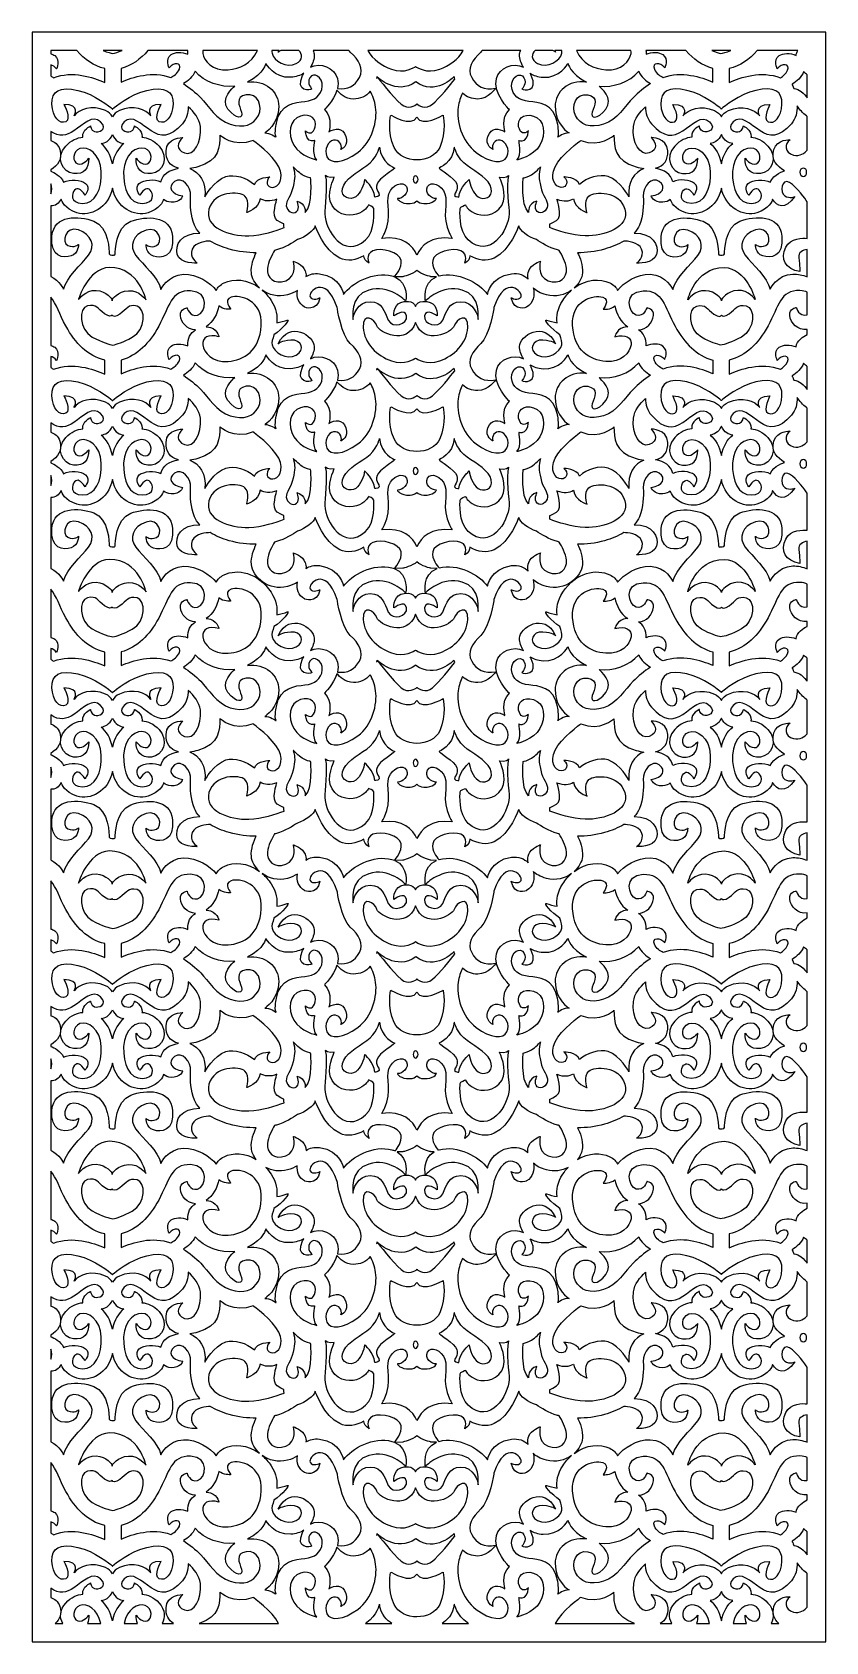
# Model space of a CAD drawing. Header units: centimetres. Extents: x -2.1 to 2.1, y -4.26 to 4.26.
import ezdxf

# ---------------------------------------------------------------- set-up
doc = ezdxf.new("R2010")
doc.units = ezdxf.units.CM
doc.header["$MEASUREMENT"] = 0
doc.layers.add('Layer 1', color=7, linetype='Continuous')

msp = doc.modelspace()

# ---------------------------------------------------------------- linework, layer by layer
at = {"layer": 'Layer 1', "color": 242}
for points, knots in [([(-2.10049, 4.26053), (-2.10049, 4.26053), (2.10048, 4.26053), (2.10048, 4.26053), (2.10048, 4.26053), (2.10048, 4.26053), (2.10048, -4.26054), (2.10048, -4.26054), (2.10048, -4.26054), (2.10048, -4.26054), (-2.10049, -4.26054), (-2.10049, -4.26054), (-2.10049, -4.26054), (-2.10049, -4.26054), (-2.10049, 4.26053), (-2.10049, 4.26053)], [0, 0, 0, 0, 0.2, 0.2, 0.2, 0.2, 0.4, 0.4, 0.4, 0.4, 0.6, 0.6, 0.6, 0.6, 1, 1, 1, 1]), ([(-2.00222, 4.16314), (-2.00222, 4.16314), (-1.86438, 4.16314), (-1.86438, 4.16314), (-1.86438, 4.16314), (-1.82369, 4.11566), (-1.77538, 4.08249), (-1.71675, 4.06816), (-1.71675, 4.06816), (-1.71675, 4.06816), (-1.71675, 3.99425), (-1.71675, 3.99425), (-1.71675, 3.99425), (-1.77761, 4.02192), (-1.88701, 4.05786), (-1.98785, 4.0197), (-1.98785, 4.0197), (-1.99247, 4.02239), (-1.9974, 4.02566), (-2.00222, 4.02955), (-2.00222, 4.02955), (-2.00222, 4.02955), (-2.00222, 4.08753), (-2.00222, 4.08753), (-2.00222, 4.08753), (-1.99179, 4.08518), (-1.98024, 4.07825), (-1.97143, 4.06643), (-1.97143, 4.06643), (-1.97143, 4.06643), (-1.94931, 4.11308), (-1.98139, 4.13639), (-1.98139, 4.13639), (-1.98692, 4.14041), (-1.99408, 4.14342), (-2.00222, 4.14532), (-2.00222, 4.14532), (-2.00222, 4.14532), (-2.00222, 4.16314), (-2.00222, 4.16314)], [0, 0, 0, 0, 0.0909091, 0.0909091, 0.0909091, 0.0909091, 0.1818182, 0.1818182, 0.1818182, 0.1818182, 0.2727273, 0.2727273, 0.2727273, 0.2727273, 0.3636364, 0.3636364, 0.3636364, 0.3636364, 0.4545455, 0.4545455, 0.4545455, 0.4545455, 0.5454545, 0.5454545, 0.5454545, 0.5454545, 0.6363636, 0.6363636, 0.6363636, 0.6363636, 0.7272727, 0.7272727, 0.7272727, 0.7272727, 0.8181818, 0.8181818, 0.8181818, 0.8181818, 1, 1, 1, 1]), ([(-1.72522, 4.16314), (-1.72522, 4.16314), (-1.62478, 4.16314), (-1.62478, 4.16314), (-1.62478, 4.16314), (-1.6459, 4.15472), (-1.6624, 4.15032), (-1.67331, 4.14803), (-1.67331, 4.14803), (-1.6831, 4.14969), (-1.70092, 4.1537), (-1.72522, 4.16314)], [0, 0, 0, 0, 0.25, 0.25, 0.25, 0.25, 0.5, 0.5, 0.5, 0.5, 1, 1, 1, 1]), ([(-1.48769, 4.16314), (-1.48769, 4.16314), (-1.27638, 4.16314), (-1.27638, 4.16314), (-1.27638, 4.16314), (-1.27702, 4.15699), (-1.27712, 4.15049), (-1.2766, 4.14363), (-1.2766, 4.14363), (-1.30743, 4.15743), (-1.3465, 4.15587), (-1.36572, 4.1419), (-1.36572, 4.1419), (-1.3978, 4.11857), (-1.37568, 4.07192), (-1.37568, 4.07192), (-1.37568, 4.07192), (-1.35133, 4.10457), (-1.30598, 4.09993), (-1.32146, 4.06446), (-1.32146, 4.06446), (-1.33129, 4.04197), (-1.35268, 4.0281), (-1.36702, 4.02098), (-1.36702, 4.02098), (-1.4643, 4.05608), (-1.56887, 4.02338), (-1.62982, 3.99639), (-1.62982, 3.99639), (-1.62982, 3.99639), (-1.62982, 4.06864), (-1.62982, 4.06864), (-1.62982, 4.06864), (-1.57363, 4.08391), (-1.52707, 4.1168), (-1.48769, 4.16314)], [0, 0, 0, 0, 0.1, 0.1, 0.1, 0.1, 0.2, 0.2, 0.2, 0.2, 0.3, 0.3, 0.3, 0.3, 0.4, 0.4, 0.4, 0.4, 0.5, 0.5, 0.5, 0.5, 0.6, 0.6, 0.6, 0.6, 0.7, 0.7, 0.7, 0.7, 0.8, 0.8, 0.8, 0.8, 1, 1, 1, 1]), ([(-1.19713, 4.16314), (-1.19713, 4.16314), (-0.90813, 4.16314), (-0.90813, 4.16314), (-0.90813, 4.16314), (-0.93937, 4.09391), (-1.00148, 4.06646), (-1.06358, 4.06143), (-1.06358, 4.06143), (-1.14733, 4.05462), (-1.19242, 4.10897), (-1.19725, 4.14836), (-1.19725, 4.14836), (-1.19789, 4.15364), (-1.19784, 4.15859), (-1.19713, 4.16314)], [0, 0, 0, 0, 0.2, 0.2, 0.2, 0.2, 0.4, 0.4, 0.4, 0.4, 0.6, 0.6, 0.6, 0.6, 1, 1, 1, 1]), ([(-0.66293, 4.04296), (-0.66517, 4.03938), (-0.66722, 4.03556), (-0.66907, 4.03151), (-0.66907, 4.03151), (-0.7091, 3.94451), (-0.62751, 3.95101), (-0.61981, 3.96008), (-0.61981, 3.96008), (-0.61981, 3.96008), (-0.64917, 3.98732), (-0.63052, 4.01956), (-0.63052, 4.01956), (-0.61187, 4.05182), (-0.56149, 4.0235), (-0.56523, 3.97394), (-0.56523, 3.97394), (-0.56895, 3.92438), (-0.60627, 3.89921), (-0.65663, 3.89371), (-0.65663, 3.89371), (-0.707, 3.8882), (-0.78917, 3.88477), (-0.80763, 3.77959), (-0.80763, 3.77959), (-0.80763, 3.77959), (-0.81934, 3.72791), (-0.8099, 3.70498), (-0.8099, 3.70498), (-0.8099, 3.70498), (-0.84299, 3.72891), (-0.86901, 3.72691), (-0.86901, 3.72691), (-0.86901, 3.72691), (-0.7957, 3.77045), (-0.7957, 3.86686), (-0.7957, 3.86686), (-0.7957, 3.94583), (-0.86633, 4.00993), (-0.9611, 3.99682), (-0.9611, 3.99682), (-0.87124, 4.04302), (-0.86386, 4.09538), (-0.86386, 4.09538), (-0.86386, 4.09538), (-0.86386, 4.09538), (-0.81876, 4.01525), (-0.7318, 4.02204), (-0.7318, 4.02204), (-0.70387, 4.02421), (-0.68105, 4.03185), (-0.66293, 4.04296)], [0, 0, 0, 0, 0.0714286, 0.0714286, 0.0714286, 0.0714286, 0.1428571, 0.1428571, 0.1428571, 0.1428571, 0.2142857, 0.2142857, 0.2142857, 0.2142857, 0.2857143, 0.2857143, 0.2857143, 0.2857143, 0.3571429, 0.3571429, 0.3571429, 0.3571429, 0.4285714, 0.4285714, 0.4285714, 0.4285714, 0.5, 0.5, 0.5, 0.5, 0.5714286, 0.5714286, 0.5714286, 0.5714286, 0.6428571, 0.6428571, 0.6428571, 0.6428571, 0.7142857, 0.7142857, 0.7142857, 0.7142857, 0.7857143, 0.7857143, 0.7857143, 0.7857143, 0.8571429, 0.8571429, 0.8571429, 0.8571429, 1, 1, 1, 1]), ([(-0.83118, 4.16314), (-0.83118, 4.16314), (-0.79362, 4.16314), (-0.79362, 4.16314), (-0.79362, 4.16314), (-0.7951, 4.16037), (-0.79655, 4.15749), (-0.79795, 4.15448), (-0.79795, 4.15448), (-0.79795, 4.15448), (-0.79469, 4.15859), (-0.78399, 4.16314), (-0.78399, 4.16314), (-0.78399, 4.16314), (-0.68987, 4.16314), (-0.68987, 4.16314), (-0.68987, 4.16314), (-0.6679, 4.14601), (-0.66719, 4.11324), (-0.70266, 4.09472), (-0.70266, 4.09472), (-0.75398, 4.06793), (-0.82239, 4.10914), (-0.83094, 4.14933), (-0.83094, 4.14933), (-0.83181, 4.15345), (-0.83181, 4.15807), (-0.83118, 4.16314)], [0, 0, 0, 0, 0.125, 0.125, 0.125, 0.125, 0.25, 0.25, 0.25, 0.25, 0.375, 0.375, 0.375, 0.375, 0.5, 0.5, 0.5, 0.5, 0.625, 0.625, 0.625, 0.625, 0.75, 0.75, 0.75, 0.75, 1, 1, 1, 1]), ([(-0.61356, 4.16314), (-0.61356, 4.16314), (-0.42412, 4.16314), (-0.42412, 4.16314), (-0.42412, 4.16314), (-0.42183, 4.16039), (-0.41947, 4.15789), (-0.41704, 4.15567), (-0.41704, 4.15567), (-0.37039, 4.11319), (-0.34242, 4.06755), (-0.36853, 4.02035), (-0.36853, 4.02035), (-0.39314, 3.97584), (-0.42939, 3.95514), (-0.48504, 3.96215), (-0.48504, 3.96215), (-0.48082, 3.97935), (-0.47984, 3.9972), (-0.48433, 4.01463), (-0.48433, 4.01463), (-0.49952, 4.07379), (-0.57505, 4.10298), (-0.62805, 4.07556), (-0.62805, 4.07556), (-0.61397, 4.09568), (-0.60736, 4.11903), (-0.60736, 4.14108), (-0.60736, 4.14108), (-0.60736, 4.14796), (-0.60958, 4.15551), (-0.61356, 4.16314)], [0, 0, 0, 0, 0.1111111, 0.1111111, 0.1111111, 0.1111111, 0.2222222, 0.2222222, 0.2222222, 0.2222222, 0.3333333, 0.3333333, 0.3333333, 0.3333333, 0.4444444, 0.4444444, 0.4444444, 0.4444444, 0.5555556, 0.5555556, 0.5555556, 0.5555556, 0.6666667, 0.6666667, 0.6666667, 0.6666667, 0.7777778, 0.7777778, 0.7777778, 0.7777778, 1, 1, 1, 1]), ([(-0.32407, 4.16314), (-0.32407, 4.16314), (0.1815, 4.16314), (0.1815, 4.16314), (0.1815, 4.16314), (0.15412, 4.11662), (0.10661, 4.08165), (0.05667, 4.06404), (0.05667, 4.06404), (-0.01425, 4.03903), (-0.06563, 4.07466), (-0.07103, 4.07864), (-0.07103, 4.07864), (-0.07103, 4.07864), (-0.07151, 4.07865), (-0.07151, 4.07865), (-0.07151, 4.07865), (-0.07683, 4.07475), (-0.12825, 4.03902), (-0.19923, 4.06404), (-0.19923, 4.06404), (-0.24917, 4.08165), (-0.29669, 4.11662), (-0.32407, 4.16314)], [0, 0, 0, 0, 0.1428571, 0.1428571, 0.1428571, 0.1428571, 0.2857143, 0.2857143, 0.2857143, 0.2857143, 0.4285714, 0.4285714, 0.4285714, 0.4285714, 0.5714286, 0.5714286, 0.5714286, 0.5714286, 0.7142857, 0.7142857, 0.7142857, 0.7142857, 1, 1, 1, 1]), ([(0.28155, 4.16314), (0.28155, 4.16314), (0.48568, 4.16314), (0.48568, 4.16314), (0.48568, 4.16314), (0.48169, 4.15551), (0.47948, 4.14796), (0.47948, 4.14108), (0.47948, 4.14108), (0.47948, 4.11903), (0.48608, 4.09568), (0.50018, 4.07556), (0.50018, 4.07556), (0.44716, 4.10298), (0.37165, 4.07379), (0.35643, 4.01463), (0.35643, 4.01463), (0.33642, 3.93671), (0.42545, 3.85057), (0.42545, 3.85057), (0.42545, 3.85057), (0.37933, 3.80669), (0.4018, 3.73288), (0.4018, 3.73288), (0.4018, 3.73288), (0.36988, 3.75283), (0.32969, 3.75782), (0.31195, 3.70896), (0.31195, 3.70896), (0.29421, 3.66009), (0.33796, 3.64015), (0.33796, 3.64015), (0.33796, 3.64015), (0.32969, 3.66508), (0.34859, 3.69301), (0.37697, 3.68902), (0.37697, 3.68902), (0.40536, 3.68503), (0.43018, 3.63916), (0.41244, 3.60125), (0.41244, 3.60125), (0.3947, 3.56338), (0.32731, 3.56636), (0.24927, 3.62419), (0.24927, 3.62419), (0.17124, 3.68203), (0.14489, 3.79246), (0.15456, 3.86309), (0.15456, 3.86309), (0.15851, 3.89208), (0.1679, 3.91764), (0.1776, 3.9377), (0.1776, 3.9377), (0.19952, 3.91682), (0.22708, 3.90673), (0.25765, 3.90673), (0.25765, 3.90673), (0.31676, 3.90673), (0.35282, 3.96372), (0.35282, 3.96372), (0.35282, 3.96372), (0.29126, 3.95269), (0.25209, 3.97317), (0.22597, 4.02035), (0.22597, 4.02035), (0.19985, 4.06755), (0.22784, 4.11319), (0.27447, 4.15567), (0.27447, 4.15567), (0.2769, 4.15789), (0.27926, 4.16039), (0.28155, 4.16314)], [0, 0, 0, 0, 0.0526316, 0.0526316, 0.0526316, 0.0526316, 0.1052632, 0.1052632, 0.1052632, 0.1052632, 0.1578947, 0.1578947, 0.1578947, 0.1578947, 0.2105263, 0.2105263, 0.2105263, 0.2105263, 0.2631579, 0.2631579, 0.2631579, 0.2631579, 0.3157895, 0.3157895, 0.3157895, 0.3157895, 0.3684211, 0.3684211, 0.3684211, 0.3684211, 0.4210526, 0.4210526, 0.4210526, 0.4210526, 0.4736842, 0.4736842, 0.4736842, 0.4736842, 0.5263158, 0.5263158, 0.5263158, 0.5263158, 0.5789474, 0.5789474, 0.5789474, 0.5789474, 0.6315789, 0.6315789, 0.6315789, 0.6315789, 0.6842105, 0.6842105, 0.6842105, 0.6842105, 0.7368421, 0.7368421, 0.7368421, 0.7368421, 0.7894737, 0.7894737, 0.7894737, 0.7894737, 0.8421053, 0.8421053, 0.8421053, 0.8421053, 0.8947368, 0.8947368, 0.8947368, 0.8947368, 1, 1, 1, 1]), ([(0.53506, 4.04296), (0.53728, 4.03938), (0.53934, 4.03556), (0.5412, 4.03151), (0.5412, 4.03151), (0.58122, 3.94451), (0.49964, 3.95101), (0.49193, 3.96008), (0.49193, 3.96008), (0.49193, 3.96008), (0.52129, 3.98732), (0.50264, 4.01956), (0.50264, 4.01956), (0.48399, 4.05182), (0.43362, 4.0235), (0.43735, 3.97394), (0.43735, 3.97394), (0.44108, 3.92438), (0.47838, 3.89921), (0.52876, 3.89371), (0.52876, 3.89371), (0.57911, 3.8882), (0.66129, 3.88477), (0.67977, 3.77959), (0.67977, 3.77959), (0.67977, 3.77959), (0.69148, 3.72791), (0.68201, 3.70498), (0.68201, 3.70498), (0.68201, 3.70498), (0.71511, 3.72891), (0.74113, 3.72691), (0.74113, 3.72691), (0.74113, 3.72691), (0.66782, 3.77045), (0.66782, 3.86686), (0.66782, 3.86686), (0.66782, 3.94583), (0.73845, 4.00993), (0.83322, 3.99682), (0.83322, 3.99682), (0.74339, 4.04302), (0.73599, 4.09538), (0.73599, 4.09538), (0.73599, 4.09538), (0.73599, 4.09538), (0.69088, 4.01525), (0.60391, 4.02204), (0.60391, 4.02204), (0.57599, 4.02421), (0.55318, 4.03185), (0.53506, 4.04296)], [0, 0, 0, 0, 0.0714286, 0.0714286, 0.0714286, 0.0714286, 0.1428571, 0.1428571, 0.1428571, 0.1428571, 0.2142857, 0.2142857, 0.2142857, 0.2142857, 0.2857143, 0.2857143, 0.2857143, 0.2857143, 0.3571429, 0.3571429, 0.3571429, 0.3571429, 0.4285714, 0.4285714, 0.4285714, 0.4285714, 0.5, 0.5, 0.5, 0.5, 0.5714286, 0.5714286, 0.5714286, 0.5714286, 0.6428571, 0.6428571, 0.6428571, 0.6428571, 0.7142857, 0.7142857, 0.7142857, 0.7142857, 0.7857143, 0.7857143, 0.7857143, 0.7857143, 0.8571429, 0.8571429, 0.8571429, 0.8571429, 1, 1, 1, 1]), ([(0.56199, 4.16314), (0.56199, 4.16314), (0.65611, 4.16314), (0.65611, 4.16314), (0.65611, 4.16314), (0.6668, 4.15859), (0.67006, 4.15448), (0.67006, 4.15448), (0.67006, 4.15448), (0.66865, 4.15749), (0.66721, 4.16037), (0.66573, 4.16314), (0.66573, 4.16314), (0.66573, 4.16314), (0.70331, 4.16314), (0.70331, 4.16314), (0.70331, 4.16314), (0.70394, 4.15807), (0.70395, 4.15345), (0.70307, 4.14933), (0.70307, 4.14933), (0.6945, 4.10914), (0.62609, 4.06793), (0.57477, 4.09472), (0.57477, 4.09472), (0.53932, 4.11324), (0.54003, 4.14601), (0.56199, 4.16314)], [0, 0, 0, 0, 0.125, 0.125, 0.125, 0.125, 0.25, 0.25, 0.25, 0.25, 0.375, 0.375, 0.375, 0.375, 0.5, 0.5, 0.5, 0.5, 0.625, 0.625, 0.625, 0.625, 0.75, 0.75, 0.75, 0.75, 1, 1, 1, 1]), ([(0.78025, 4.16314), (0.78025, 4.16314), (1.06926, 4.16314), (1.06926, 4.16314), (1.06926, 4.16314), (1.06996, 4.15859), (1.07002, 4.15364), (1.06937, 4.14836), (1.06937, 4.14836), (1.06454, 4.10897), (1.01945, 4.05462), (0.93569, 4.06143), (0.93569, 4.06143), (0.8736, 4.06646), (0.81149, 4.09391), (0.78025, 4.16314)], [0, 0, 0, 0, 0.2, 0.2, 0.2, 0.2, 0.4, 0.4, 0.4, 0.4, 0.6, 0.6, 0.6, 0.6, 1, 1, 1, 1]), ([(1.14849, 4.16314), (1.14849, 4.16314), (1.35981, 4.16314), (1.35981, 4.16314), (1.35981, 4.16314), (1.3992, 4.1168), (1.44576, 4.08391), (1.50196, 4.06864), (1.50196, 4.06864), (1.50196, 4.06864), (1.50196, 3.99639), (1.50196, 3.99639), (1.50196, 3.99639), (1.441, 4.02338), (1.33641, 4.05608), (1.23914, 4.02098), (1.23914, 4.02098), (1.2248, 4.0281), (1.20342, 4.04197), (1.19359, 4.06446), (1.19359, 4.06446), (1.17811, 4.09993), (1.22345, 4.10457), (1.24779, 4.07192), (1.24779, 4.07192), (1.24779, 4.07192), (1.26991, 4.11857), (1.23783, 4.1419), (1.23783, 4.1419), (1.21862, 4.15587), (1.17956, 4.15743), (1.14871, 4.14363), (1.14871, 4.14363), (1.14923, 4.15049), (1.14913, 4.15699), (1.14849, 4.16314)], [0, 0, 0, 0, 0.1, 0.1, 0.1, 0.1, 0.2, 0.2, 0.2, 0.2, 0.3, 0.3, 0.3, 0.3, 0.4, 0.4, 0.4, 0.4, 0.5, 0.5, 0.5, 0.5, 0.6, 0.6, 0.6, 0.6, 0.7, 0.7, 0.7, 0.7, 0.8, 0.8, 0.8, 0.8, 1, 1, 1, 1]), ([(1.49691, 4.16314), (1.49691, 4.16314), (1.59734, 4.16314), (1.59734, 4.16314), (1.59734, 4.16314), (1.57304, 4.1537), (1.55521, 4.14969), (1.54542, 4.14803), (1.54542, 4.14803), (1.53452, 4.15032), (1.51803, 4.15472), (1.49691, 4.16314)], [0, 0, 0, 0, 0.25, 0.25, 0.25, 0.25, 0.5, 0.5, 0.5, 0.5, 1, 1, 1, 1]), ([(1.7365, 4.16314), (1.7365, 4.16314), (1.95224, 4.16314), (1.95224, 4.16314), (1.95224, 4.16314), (1.94753, 4.15567), (1.94416, 4.1473), (1.94296, 4.13799), (1.94296, 4.13799), (1.91206, 4.15196), (1.8728, 4.15042), (1.8535, 4.13639), (1.8535, 4.13639), (1.82143, 4.11308), (1.84355, 4.06643), (1.84355, 4.06643), (1.84355, 4.06643), (1.86789, 4.09908), (1.91323, 4.09441), (1.89774, 4.05897), (1.89774, 4.05897), (1.88958, 4.04028), (1.87342, 4.02753), (1.85997, 4.0197), (1.85997, 4.0197), (1.75913, 4.05786), (1.64974, 4.02192), (1.58886, 3.99425), (1.58886, 3.99425), (1.58886, 3.99425), (1.58886, 4.06816), (1.58886, 4.06816), (1.58886, 4.06816), (1.6475, 4.08249), (1.69581, 4.11566), (1.7365, 4.16314)], [0, 0, 0, 0, 0.1, 0.1, 0.1, 0.1, 0.2, 0.2, 0.2, 0.2, 0.3, 0.3, 0.3, 0.3, 0.4, 0.4, 0.4, 0.4, 0.5, 0.5, 0.5, 0.5, 0.6, 0.6, 0.6, 0.6, 0.7, 0.7, 0.7, 0.7, 0.8, 0.8, 0.8, 0.8, 1, 1, 1, 1]), ([(-1.23788, 4.05337), (-1.18973, 3.99723), (-1.10363, 3.96567), (-1.02796, 3.97533), (-1.02796, 3.97533), (-1.03762, 3.96747), (-1.1065, 3.90843), (-1.06411, 3.8536), (-1.06411, 3.8536), (-1.01859, 3.79474), (-0.98014, 3.80327), (-0.99229, 3.83741), (-0.99229, 3.83741), (-1.00443, 3.87153), (-1.0287, 3.9193), (-0.968, 3.92954), (-0.968, 3.92954), (-0.90731, 3.93978), (-0.87799, 3.86897), (-0.90328, 3.81863), (-0.90328, 3.81863), (-0.92856, 3.76829), (-0.98144, 3.75171), (-1.0523, 3.77343), (-1.0523, 3.77343), (-1.12316, 3.79517), (-1.16827, 3.8726), (-1.20852, 3.91335), (-1.20852, 3.91335), (-1.23521, 3.94036), (-1.26754, 3.96675), (-1.30038, 3.98821), (-1.30038, 3.98821), (-1.27731, 4.00202), (-1.24932, 4.02446), (-1.23788, 4.05337)], [0, 0, 0, 0, 0.1, 0.1, 0.1, 0.1, 0.2, 0.2, 0.2, 0.2, 0.3, 0.3, 0.3, 0.3, 0.4, 0.4, 0.4, 0.4, 0.5, 0.5, 0.5, 0.5, 0.6, 0.6, 0.6, 0.6, 0.7, 0.7, 0.7, 0.7, 0.8, 0.8, 0.8, 0.8, 1, 1, 1, 1]), ([(-0.27748, 4.017), (-0.2768, 4.0196), (-0.27618, 4.02223), (-0.27559, 4.02493), (-0.27559, 4.02493), (-0.27559, 4.02493), (-0.17368, 3.92246), (-0.07016, 3.99792), (-0.07016, 3.99792), (-0.07016, 3.99792), (-0.07015, 3.99733), (-0.07015, 3.99733), (-0.07015, 3.99733), (0.03349, 3.92143), (0.13303, 4.02493), (0.13303, 4.02493), (0.13303, 4.02493), (0.13402, 4.02041), (0.13511, 4.01603), (0.13629, 4.01178), (0.13629, 4.01178), (0.1156, 3.98555), (0.05378, 3.90851), (0.01926, 3.87939), (0.01926, 3.87939), (-0.01859, 3.84746), (-0.05647, 3.87439), (-0.06337, 3.87984), (-0.06337, 3.87984), (-0.06337, 3.87984), (-0.06339, 3.88076), (-0.06339, 3.88076), (-0.06339, 3.88076), (-0.06339, 3.88076), (-0.06359, 3.88059), (-0.06395, 3.88029), (-0.06395, 3.88029), (-0.0643, 3.88059), (-0.06449, 3.88076), (-0.06449, 3.88076), (-0.06449, 3.88076), (-0.06449, 3.88076), (-0.0645, 3.87984), (-0.0645, 3.87984), (-0.0645, 3.87984), (-0.07141, 3.87439), (-0.10927, 3.84745), (-0.14715, 3.87939), (-0.14715, 3.87939), (-0.18902, 3.91472), (-0.27115, 4.02067), (-0.27115, 4.02067), (-0.27115, 4.02067), (-0.27115, 4.02067), (-0.27748, 4.017), (-0.27748, 4.017)], [0, 0, 0, 0, 0.0666667, 0.0666667, 0.0666667, 0.0666667, 0.1333333, 0.1333333, 0.1333333, 0.1333333, 0.2, 0.2, 0.2, 0.2, 0.2666667, 0.2666667, 0.2666667, 0.2666667, 0.3333333, 0.3333333, 0.3333333, 0.3333333, 0.4, 0.4, 0.4, 0.4, 0.4666667, 0.4666667, 0.4666667, 0.4666667, 0.5333333, 0.5333333, 0.5333333, 0.5333333, 0.6, 0.6, 0.6, 0.6, 0.6666667, 0.6666667, 0.6666667, 0.6666667, 0.7333333, 0.7333333, 0.7333333, 0.7333333, 0.8, 0.8, 0.8, 0.8, 0.8666667, 0.8666667, 0.8666667, 0.8666667, 1, 1, 1, 1]), ([(1.11, 4.05337), (1.06186, 3.99723), (0.97574, 3.96567), (0.90008, 3.97533), (0.90008, 3.97533), (0.90974, 3.96747), (0.97863, 3.90843), (0.93622, 3.8536), (0.93622, 3.8536), (0.89071, 3.79474), (0.85228, 3.80327), (0.86441, 3.83741), (0.86441, 3.83741), (0.87655, 3.87153), (0.90083, 3.9193), (0.84012, 3.92954), (0.84012, 3.92954), (0.77943, 3.93978), (0.75011, 3.86897), (0.7754, 3.81863), (0.7754, 3.81863), (0.80068, 3.76829), (0.85355, 3.75171), (0.9244, 3.77343), (0.9244, 3.77343), (0.99528, 3.79517), (1.04039, 3.8726), (1.08065, 3.91335), (1.08065, 3.91335), (1.10732, 3.94036), (1.13965, 3.96675), (1.1725, 3.98821), (1.1725, 3.98821), (1.14945, 4.00202), (1.12145, 4.02446), (1.11, 4.05337)], [0, 0, 0, 0, 0.1, 0.1, 0.1, 0.1, 0.2, 0.2, 0.2, 0.2, 0.3, 0.3, 0.3, 0.3, 0.4, 0.4, 0.4, 0.4, 0.5, 0.5, 0.5, 0.5, 0.6, 0.6, 0.6, 0.6, 0.7, 0.7, 0.7, 0.7, 0.8, 0.8, 0.8, 0.8, 1, 1, 1, 1]), ([(2.00221, 4.03494), (2.00221, 4.03494), (2.00221, 3.91311), (2.00221, 3.91311), (2.00221, 3.91311), (1.99646, 3.92038), (1.98441, 3.93477), (1.97037, 3.94663), (1.97037, 3.94663), (1.9606, 3.95486), (1.94455, 3.95984), (1.93084, 3.96275), (1.93084, 3.96275), (1.92654, 3.97465), (1.92293, 3.98259), (1.92196, 3.98464), (1.92196, 3.98464), (1.9453, 3.99913), (1.97258, 4.0221), (1.98261, 4.05136), (1.98261, 4.05136), (1.98959, 4.04469), (1.99644, 4.03919), (2.00221, 4.03494)], [0, 0, 0, 0, 0.1428571, 0.1428571, 0.1428571, 0.1428571, 0.2857143, 0.2857143, 0.2857143, 0.2857143, 0.4285714, 0.4285714, 0.4285714, 0.4285714, 0.5714286, 0.5714286, 0.5714286, 0.5714286, 0.7142857, 0.7142857, 0.7142857, 0.7142857, 1, 1, 1, 1]), ([(-1.67567, 3.81227), (-1.66801, 3.82604), (-1.65597, 3.83775), (-1.63851, 3.84534), (-1.63851, 3.84534), (-1.56521, 3.8773), (-1.49922, 3.85256), (-1.47235, 3.81752), (-1.47235, 3.81752), (-1.47235, 3.81752), (-1.51023, 3.8773), (-1.4186, 3.87832), (-1.4186, 3.87832), (-1.4186, 3.87832), (-1.46014, 3.80208), (-1.42836, 3.78663), (-1.42836, 3.78663), (-1.39661, 3.77116), (-1.35751, 3.81032), (-1.35506, 3.87935), (-1.35506, 3.87935), (-1.35261, 3.94839), (-1.39661, 3.97518), (-1.49312, 3.9525), (-1.49312, 3.9525), (-1.58219, 3.93159), (-1.66293, 3.86504), (-1.67487, 3.8549), (-1.67487, 3.8549), (-1.67487, 3.8549), (-1.67495, 3.8536), (-1.67495, 3.8536), (-1.67495, 3.8536), (-1.67495, 3.8536), (-1.6752, 3.85382), (-1.67567, 3.85422), (-1.67567, 3.85422), (-1.67614, 3.85382), (-1.67639, 3.8536), (-1.67639, 3.8536), (-1.67639, 3.8536), (-1.67639, 3.8536), (-1.67645, 3.8549), (-1.67645, 3.8549), (-1.67645, 3.8549), (-1.68834, 3.86501), (-1.7691, 3.93158), (-1.8582, 3.9525), (-1.8582, 3.9525), (-1.95472, 3.97518), (-1.9987, 3.94839), (-1.99627, 3.87935), (-1.99627, 3.87935), (-1.99381, 3.81032), (-1.95472, 3.77116), (-1.92295, 3.78663), (-1.92295, 3.78663), (-1.89119, 3.80208), (-1.93273, 3.87832), (-1.93273, 3.87832), (-1.93273, 3.87832), (-1.8411, 3.8773), (-1.87898, 3.81752), (-1.87898, 3.81752), (-1.87898, 3.81752), (-1.8521, 3.85256), (-1.78612, 3.8773), (-1.71281, 3.84534), (-1.71281, 3.84534), (-1.69536, 3.83775), (-1.68332, 3.82604), (-1.67567, 3.81227)], [0, 0, 0, 0, 0.0526316, 0.0526316, 0.0526316, 0.0526316, 0.1052632, 0.1052632, 0.1052632, 0.1052632, 0.1578947, 0.1578947, 0.1578947, 0.1578947, 0.2105263, 0.2105263, 0.2105263, 0.2105263, 0.2631579, 0.2631579, 0.2631579, 0.2631579, 0.3157895, 0.3157895, 0.3157895, 0.3157895, 0.3684211, 0.3684211, 0.3684211, 0.3684211, 0.4210526, 0.4210526, 0.4210526, 0.4210526, 0.4736842, 0.4736842, 0.4736842, 0.4736842, 0.5263158, 0.5263158, 0.5263158, 0.5263158, 0.5789474, 0.5789474, 0.5789474, 0.5789474, 0.6315789, 0.6315789, 0.6315789, 0.6315789, 0.6842105, 0.6842105, 0.6842105, 0.6842105, 0.7368421, 0.7368421, 0.7368421, 0.7368421, 0.7894737, 0.7894737, 0.7894737, 0.7894737, 0.8421053, 0.8421053, 0.8421053, 0.8421053, 0.8947368, 0.8947368, 0.8947368, 0.8947368, 1, 1, 1, 1]), ([(-0.48753, 3.95324), (-0.4739, 3.93679), (-0.44315, 3.90673), (-0.40022, 3.90673), (-0.40022, 3.90673), (-0.36502, 3.90673), (-0.33385, 3.9201), (-0.31066, 3.94787), (-0.31066, 3.94787), (-0.29929, 3.92663), (-0.2871, 3.89724), (-0.28243, 3.86309), (-0.28243, 3.86309), (-0.27276, 3.79246), (-0.29912, 3.68203), (-0.37717, 3.62419), (-0.37717, 3.62419), (-0.45519, 3.56636), (-0.52259, 3.56338), (-0.54034, 3.60125), (-0.54034, 3.60125), (-0.55806, 3.63916), (-0.53323, 3.68503), (-0.50486, 3.68902), (-0.50486, 3.68902), (-0.47648, 3.69301), (-0.45755, 3.66508), (-0.46584, 3.64015), (-0.46584, 3.64015), (-0.46584, 3.64015), (-0.42209, 3.66009), (-0.43984, 3.70896), (-0.43984, 3.70896), (-0.45755, 3.75782), (-0.49776, 3.75283), (-0.52967, 3.73288), (-0.52967, 3.73288), (-0.52967, 3.73288), (-0.50722, 3.80669), (-0.55334, 3.85057), (-0.55334, 3.85057), (-0.55334, 3.85057), (-0.50492, 3.89742), (-0.48753, 3.95324)], [0, 0, 0, 0, 0.0833333, 0.0833333, 0.0833333, 0.0833333, 0.1666667, 0.1666667, 0.1666667, 0.1666667, 0.25, 0.25, 0.25, 0.25, 0.3333333, 0.3333333, 0.3333333, 0.3333333, 0.4166667, 0.4166667, 0.4166667, 0.4166667, 0.5, 0.5, 0.5, 0.5, 0.5833333, 0.5833333, 0.5833333, 0.5833333, 0.6666667, 0.6666667, 0.6666667, 0.6666667, 0.75, 0.75, 0.75, 0.75, 0.8333333, 0.8333333, 0.8333333, 0.8333333, 1, 1, 1, 1]), ([(1.54779, 3.81227), (1.54013, 3.82604), (1.52809, 3.83775), (1.51063, 3.84534), (1.51063, 3.84534), (1.43733, 3.8773), (1.37136, 3.85256), (1.34449, 3.81752), (1.34449, 3.81752), (1.34449, 3.81752), (1.38235, 3.8773), (1.29072, 3.87832), (1.29072, 3.87832), (1.29072, 3.87832), (1.33226, 3.80208), (1.30049, 3.78663), (1.30049, 3.78663), (1.26873, 3.77116), (1.22964, 3.81032), (1.22718, 3.87935), (1.22718, 3.87935), (1.22474, 3.94839), (1.26873, 3.97518), (1.36525, 3.9525), (1.36525, 3.9525), (1.45431, 3.93159), (1.53506, 3.86504), (1.54699, 3.8549), (1.54699, 3.8549), (1.54699, 3.8549), (1.54707, 3.8536), (1.54707, 3.8536), (1.54707, 3.8536), (1.54707, 3.8536), (1.54733, 3.85382), (1.54779, 3.85422), (1.54779, 3.85422), (1.54826, 3.85382), (1.5485, 3.8536), (1.5485, 3.8536), (1.5485, 3.8536), (1.5485, 3.8536), (1.54858, 3.8549), (1.54858, 3.8549), (1.54858, 3.8549), (1.56048, 3.86501), (1.64122, 3.93158), (1.73032, 3.9525), (1.73032, 3.9525), (1.82685, 3.97518), (1.87082, 3.94839), (1.86838, 3.87935), (1.86838, 3.87935), (1.86595, 3.81032), (1.82685, 3.77116), (1.79508, 3.78663), (1.79508, 3.78663), (1.76331, 3.80208), (1.80485, 3.87832), (1.80485, 3.87832), (1.80485, 3.87832), (1.71322, 3.8773), (1.75109, 3.81752), (1.75109, 3.81752), (1.75109, 3.81752), (1.72421, 3.85256), (1.65824, 3.8773), (1.58495, 3.84534), (1.58495, 3.84534), (1.56748, 3.83775), (1.55544, 3.82604), (1.54779, 3.81227)], [0, 0, 0, 0, 0.0526316, 0.0526316, 0.0526316, 0.0526316, 0.1052632, 0.1052632, 0.1052632, 0.1052632, 0.1578947, 0.1578947, 0.1578947, 0.1578947, 0.2105263, 0.2105263, 0.2105263, 0.2105263, 0.2631579, 0.2631579, 0.2631579, 0.2631579, 0.3157895, 0.3157895, 0.3157895, 0.3157895, 0.3684211, 0.3684211, 0.3684211, 0.3684211, 0.4210526, 0.4210526, 0.4210526, 0.4210526, 0.4736842, 0.4736842, 0.4736842, 0.4736842, 0.5263158, 0.5263158, 0.5263158, 0.5263158, 0.5789474, 0.5789474, 0.5789474, 0.5789474, 0.6315789, 0.6315789, 0.6315789, 0.6315789, 0.6842105, 0.6842105, 0.6842105, 0.6842105, 0.7368421, 0.7368421, 0.7368421, 0.7368421, 0.7894737, 0.7894737, 0.7894737, 0.7894737, 0.8421053, 0.8421053, 0.8421053, 0.8421053, 0.8947368, 0.8947368, 0.8947368, 0.8947368, 1, 1, 1, 1]), ([(-1.27419, 3.86496), (-1.24504, 3.83869), (-1.21493, 3.80229), (-1.21014, 3.76122), (-1.21014, 3.76122), (-1.20047, 3.67836), (-1.24557, 3.60229), (-1.29389, 3.6213), (-1.29389, 3.6213), (-1.34221, 3.64032), (-1.33092, 3.67564), (-1.30355, 3.70282), (-1.30355, 3.70282), (-1.30355, 3.70282), (-1.3889, 3.70417), (-1.39213, 3.63218), (-1.39213, 3.63218), (-1.39419, 3.58621), (-1.37244, 3.55112), (-1.32632, 3.5402), (-1.32632, 3.5402), (-1.37619, 3.53001), (-1.40777, 3.51167), (-1.41925, 3.46799), (-1.41925, 3.46799), (-1.45384, 3.4845), (-1.50865, 3.48044), (-1.5334, 3.46024), (-1.5334, 3.46024), (-1.5623, 3.43662), (-1.5306, 3.39731), (-1.5306, 3.39731), (-1.5306, 3.39731), (-1.50634, 3.4327), (-1.49143, 3.43977), (-1.47557, 3.42406), (-1.47557, 3.42406), (-1.45971, 3.40832), (-1.44848, 3.35618), (-1.51705, 3.35426), (-1.51705, 3.35426), (-1.58562, 3.35232), (-1.61991, 3.42945), (-1.61649, 3.52294), (-1.61649, 3.52294), (-1.61306, 3.61647), (-1.54448, 3.65984), (-1.50333, 3.64441), (-1.50333, 3.64441), (-1.46218, 3.62898), (-1.46332, 3.57308), (-1.4919, 3.56343), (-1.4919, 3.56343), (-1.52048, 3.5538), (-1.55019, 3.59333), (-1.55019, 3.59333), (-1.55019, 3.59333), (-1.55133, 3.53934), (-1.52619, 3.50657), (-1.46903, 3.51236), (-1.46903, 3.51236), (-1.4119, 3.51813), (-1.3719, 3.59622), (-1.42903, 3.65791), (-1.42903, 3.65791), (-1.45747, 3.6886), (-1.48873, 3.70235), (-1.51931, 3.70415), (-1.51931, 3.70415), (-1.51907, 3.70518), (-1.51888, 3.7062), (-1.51878, 3.70726), (-1.51878, 3.70726), (-1.51511, 3.74334), (-1.55909, 3.76393), (-1.55909, 3.76393), (-1.55909, 3.76393), (-1.55909, 3.76393), (-1.56031, 3.7423), (-1.57986, 3.73407), (-1.57986, 3.73407), (-1.59941, 3.72581), (-1.65439, 3.74437), (-1.61285, 3.78559), (-1.61285, 3.78559), (-1.57131, 3.82679), (-1.5226, 3.77208), (-1.47105, 3.73812), (-1.47105, 3.73812), (-1.41952, 3.70417), (-1.37281, 3.70008), (-1.30516, 3.77615), (-1.30516, 3.77615), (-1.28243, 3.80174), (-1.2746, 3.83374), (-1.27419, 3.86496)], [0, 0, 0, 0, 0.04, 0.04, 0.04, 0.04, 0.08, 0.08, 0.08, 0.08, 0.12, 0.12, 0.12, 0.12, 0.16, 0.16, 0.16, 0.16, 0.2, 0.2, 0.2, 0.2, 0.24, 0.24, 0.24, 0.24, 0.28, 0.28, 0.28, 0.28, 0.32, 0.32, 0.32, 0.32, 0.36, 0.36, 0.36, 0.36, 0.4, 0.4, 0.4, 0.4, 0.44, 0.44, 0.44, 0.44, 0.48, 0.48, 0.48, 0.48, 0.52, 0.52, 0.52, 0.52, 0.56, 0.56, 0.56, 0.56, 0.6, 0.6, 0.6, 0.6, 0.64, 0.64, 0.64, 0.64, 0.68, 0.68, 0.68, 0.68, 0.72, 0.72, 0.72, 0.72, 0.76, 0.76, 0.76, 0.76, 0.8, 0.8, 0.8, 0.8, 0.84, 0.84, 0.84, 0.84, 0.88, 0.88, 0.88, 0.88, 0.92, 0.92, 0.92, 0.92, 1, 1, 1, 1]), ([(1.14634, 3.86496), (1.11715, 3.83869), (1.08705, 3.80229), (1.08226, 3.76122), (1.08226, 3.76122), (1.07261, 3.67836), (1.1177, 3.60229), (1.16601, 3.6213), (1.16601, 3.6213), (1.21433, 3.64032), (1.20306, 3.67564), (1.17567, 3.70282), (1.17567, 3.70282), (1.17567, 3.70282), (1.26104, 3.70417), (1.26426, 3.63218), (1.26426, 3.63218), (1.26632, 3.58621), (1.24457, 3.55112), (1.19843, 3.5402), (1.19843, 3.5402), (1.24832, 3.53001), (1.27987, 3.51167), (1.29136, 3.46799), (1.29136, 3.46799), (1.32595, 3.4845), (1.38077, 3.48044), (1.40551, 3.46024), (1.40551, 3.46024), (1.43444, 3.43662), (1.40272, 3.39731), (1.40272, 3.39731), (1.40272, 3.39731), (1.37847, 3.4327), (1.36355, 3.43977), (1.34768, 3.42406), (1.34768, 3.42406), (1.33184, 3.40832), (1.32059, 3.35618), (1.38917, 3.35426), (1.38917, 3.35426), (1.45774, 3.35232), (1.49204, 3.42945), (1.4886, 3.52294), (1.4886, 3.52294), (1.48517, 3.61647), (1.4166, 3.65984), (1.37545, 3.64441), (1.37545, 3.64441), (1.33431, 3.62898), (1.33545, 3.57308), (1.36401, 3.56343), (1.36401, 3.56343), (1.3926, 3.5538), (1.42232, 3.59333), (1.42232, 3.59333), (1.42232, 3.59333), (1.42345, 3.53934), (1.39831, 3.50657), (1.34116, 3.51236), (1.34116, 3.51236), (1.28402, 3.51813), (1.24401, 3.59622), (1.30116, 3.65791), (1.30116, 3.65791), (1.3296, 3.6886), (1.36086, 3.70235), (1.39142, 3.70415), (1.39142, 3.70415), (1.3912, 3.70518), (1.39101, 3.7062), (1.3909, 3.70726), (1.3909, 3.70726), (1.38726, 3.74334), (1.43122, 3.76393), (1.43122, 3.76393), (1.43122, 3.76393), (1.43122, 3.76393), (1.43243, 3.7423), (1.45199, 3.73407), (1.45199, 3.73407), (1.47153, 3.72581), (1.52651, 3.74437), (1.48498, 3.78559), (1.48498, 3.78559), (1.44344, 3.82679), (1.39472, 3.77208), (1.34318, 3.73812), (1.34318, 3.73812), (1.29165, 3.70417), (1.24493, 3.70008), (1.17729, 3.77615), (1.17729, 3.77615), (1.15454, 3.80174), (1.14671, 3.83374), (1.14634, 3.86496)], [0, 0, 0, 0, 0.04, 0.04, 0.04, 0.04, 0.08, 0.08, 0.08, 0.08, 0.12, 0.12, 0.12, 0.12, 0.16, 0.16, 0.16, 0.16, 0.2, 0.2, 0.2, 0.2, 0.24, 0.24, 0.24, 0.24, 0.28, 0.28, 0.28, 0.28, 0.32, 0.32, 0.32, 0.32, 0.36, 0.36, 0.36, 0.36, 0.4, 0.4, 0.4, 0.4, 0.44, 0.44, 0.44, 0.44, 0.48, 0.48, 0.48, 0.48, 0.52, 0.52, 0.52, 0.52, 0.56, 0.56, 0.56, 0.56, 0.6, 0.6, 0.6, 0.6, 0.64, 0.64, 0.64, 0.64, 0.68, 0.68, 0.68, 0.68, 0.72, 0.72, 0.72, 0.72, 0.76, 0.76, 0.76, 0.76, 0.8, 0.8, 0.8, 0.8, 0.84, 0.84, 0.84, 0.84, 0.88, 0.88, 0.88, 0.88, 0.92, 0.92, 0.92, 0.92, 1, 1, 1, 1]), ([(2.00221, 3.81356), (2.00221, 3.81356), (2.00221, 3.63527), (2.00221, 3.63527), (2.00221, 3.63527), (1.98985, 3.6223), (1.96321, 3.60066), (1.92929, 3.60975), (1.92929, 3.60975), (1.88201, 3.62243), (1.87987, 3.67139), (1.91101, 3.69133), (1.91101, 3.69133), (1.91101, 3.69133), (1.84332, 3.69585), (1.82613, 3.63966), (1.82613, 3.63966), (1.80893, 3.58347), (1.84354, 3.55081), (1.88185, 3.52686), (1.88185, 3.52686), (1.88185, 3.52686), (1.82444, 3.50944), (1.80672, 3.46672), (1.80672, 3.46672), (1.77233, 3.48469), (1.71541, 3.48093), (1.69004, 3.46024), (1.69004, 3.46024), (1.66112, 3.43662), (1.69283, 3.39731), (1.69283, 3.39731), (1.69283, 3.39731), (1.7171, 3.4327), (1.73203, 3.43977), (1.74788, 3.42406), (1.74788, 3.42406), (1.76374, 3.40832), (1.77499, 3.35618), (1.70641, 3.35426), (1.70641, 3.35426), (1.63782, 3.35232), (1.60353, 3.42945), (1.60696, 3.52294), (1.60696, 3.52294), (1.6104, 3.61647), (1.67897, 3.65984), (1.72011, 3.64441), (1.72011, 3.64441), (1.76126, 3.62898), (1.76012, 3.57308), (1.73155, 3.56343), (1.73155, 3.56343), (1.70297, 3.5538), (1.67326, 3.59333), (1.67326, 3.59333), (1.67326, 3.59333), (1.67212, 3.53934), (1.69725, 3.50657), (1.75441, 3.51236), (1.75441, 3.51236), (1.81155, 3.51813), (1.85156, 3.59622), (1.79441, 3.65791), (1.79441, 3.65791), (1.76597, 3.6886), (1.7347, 3.70235), (1.70413, 3.70415), (1.70413, 3.70415), (1.70438, 3.70518), (1.70456, 3.7062), (1.70467, 3.70726), (1.70467, 3.70726), (1.70834, 3.74334), (1.66436, 3.76393), (1.66436, 3.76393), (1.66436, 3.76393), (1.66436, 3.76393), (1.66313, 3.7423), (1.64359, 3.73407), (1.64359, 3.73407), (1.62403, 3.72581), (1.56905, 3.74437), (1.6106, 3.78559), (1.6106, 3.78559), (1.65212, 3.82679), (1.70085, 3.77208), (1.75239, 3.73812), (1.75239, 3.73812), (1.80393, 3.70417), (1.85064, 3.70008), (1.9183, 3.77615), (1.9183, 3.77615), (1.94226, 3.80312), (1.94966, 3.83723), (1.94924, 3.87004), (1.94924, 3.87004), (1.96216, 3.85058), (1.97827, 3.83163), (1.99795, 3.81699), (1.99795, 3.81699), (1.99943, 3.81588), (2.00085, 3.81474), (2.00221, 3.81356)], [0, 0, 0, 0, 0.037037, 0.037037, 0.037037, 0.037037, 0.0740741, 0.0740741, 0.0740741, 0.0740741, 0.1111111, 0.1111111, 0.1111111, 0.1111111, 0.1481481, 0.1481481, 0.1481481, 0.1481481, 0.1851852, 0.1851852, 0.1851852, 0.1851852, 0.2222222, 0.2222222, 0.2222222, 0.2222222, 0.2592593, 0.2592593, 0.2592593, 0.2592593, 0.2962963, 0.2962963, 0.2962963, 0.2962963, 0.3333333, 0.3333333, 0.3333333, 0.3333333, 0.3703704, 0.3703704, 0.3703704, 0.3703704, 0.4074074, 0.4074074, 0.4074074, 0.4074074, 0.4444444, 0.4444444, 0.4444444, 0.4444444, 0.4814815, 0.4814815, 0.4814815, 0.4814815, 0.5185185, 0.5185185, 0.5185185, 0.5185185, 0.5555556, 0.5555556, 0.5555556, 0.5555556, 0.5925926, 0.5925926, 0.5925926, 0.5925926, 0.6296296, 0.6296296, 0.6296296, 0.6296296, 0.6666667, 0.6666667, 0.6666667, 0.6666667, 0.7037037, 0.7037037, 0.7037037, 0.7037037, 0.7407407, 0.7407407, 0.7407407, 0.7407407, 0.7777778, 0.7777778, 0.7777778, 0.7777778, 0.8148148, 0.8148148, 0.8148148, 0.8148148, 0.8518519, 0.8518519, 0.8518519, 0.8518519, 0.8888889, 0.8888889, 0.8888889, 0.8888889, 0.9259259, 0.9259259, 0.9259259, 0.9259259, 1, 1, 1, 1]), ([(-2.00222, 3.52418), (-2.00222, 3.52418), (-2.00222, 3.53171), (-2.00222, 3.53171), (-2.00222, 3.53171), (-1.96708, 3.55521), (-1.93795, 3.58716), (-1.95401, 3.63966), (-1.95401, 3.63966), (-1.96251, 3.66743), (-1.98333, 3.68037), (-2.00222, 3.68636), (-2.00222, 3.68636), (-2.00222, 3.68636), (-2.00222, 3.73561), (-2.00222, 3.73561), (-2.00222, 3.73561), (-1.95663, 3.7036), (-1.91987, 3.71203), (-1.88027, 3.73812), (-1.88027, 3.73812), (-1.82873, 3.77208), (-1.78001, 3.82679), (-1.73848, 3.78559), (-1.73848, 3.78559), (-1.69693, 3.74437), (-1.75192, 3.72581), (-1.77147, 3.73407), (-1.77147, 3.73407), (-1.791, 3.7423), (-1.79223, 3.76393), (-1.79223, 3.76393), (-1.79223, 3.76393), (-1.79223, 3.76393), (-1.83621, 3.74334), (-1.83255, 3.70726), (-1.83255, 3.70726), (-1.83244, 3.7062), (-1.83226, 3.70518), (-1.83202, 3.70415), (-1.83202, 3.70415), (-1.86258, 3.70235), (-1.89386, 3.6886), (-1.92229, 3.65791), (-1.92229, 3.65791), (-1.97942, 3.59622), (-1.93943, 3.51813), (-1.88228, 3.51236), (-1.88228, 3.51236), (-1.82513, 3.50657), (-1.8, 3.53934), (-1.80114, 3.59333), (-1.80114, 3.59333), (-1.80114, 3.59333), (-1.83085, 3.5538), (-1.85942, 3.56343), (-1.85942, 3.56343), (-1.888, 3.57308), (-1.88914, 3.62898), (-1.84799, 3.64441), (-1.84799, 3.64441), (-1.80685, 3.65984), (-1.73827, 3.61647), (-1.73484, 3.52294), (-1.73484, 3.52294), (-1.73141, 3.42945), (-1.7657, 3.35232), (-1.83429, 3.35426), (-1.83429, 3.35426), (-1.90286, 3.35618), (-1.89161, 3.40832), (-1.87575, 3.42406), (-1.87575, 3.42406), (-1.85991, 3.43977), (-1.84499, 3.4327), (-1.82072, 3.39731), (-1.82072, 3.39731), (-1.82072, 3.39731), (-1.78901, 3.43662), (-1.81793, 3.46024), (-1.81793, 3.46024), (-1.84328, 3.48093), (-1.90021, 3.48469), (-1.93459, 3.46672), (-1.93459, 3.46672), (-1.94837, 3.49992), (-1.98608, 3.51784), (-2.00222, 3.52418)], [0, 0, 0, 0, 0.0434783, 0.0434783, 0.0434783, 0.0434783, 0.0869565, 0.0869565, 0.0869565, 0.0869565, 0.1304348, 0.1304348, 0.1304348, 0.1304348, 0.173913, 0.173913, 0.173913, 0.173913, 0.2173913, 0.2173913, 0.2173913, 0.2173913, 0.2608696, 0.2608696, 0.2608696, 0.2608696, 0.3043478, 0.3043478, 0.3043478, 0.3043478, 0.3478261, 0.3478261, 0.3478261, 0.3478261, 0.3913043, 0.3913043, 0.3913043, 0.3913043, 0.4347826, 0.4347826, 0.4347826, 0.4347826, 0.4782609, 0.4782609, 0.4782609, 0.4782609, 0.5217391, 0.5217391, 0.5217391, 0.5217391, 0.5652174, 0.5652174, 0.5652174, 0.5652174, 0.6086957, 0.6086957, 0.6086957, 0.6086957, 0.6521739, 0.6521739, 0.6521739, 0.6521739, 0.6956522, 0.6956522, 0.6956522, 0.6956522, 0.7391304, 0.7391304, 0.7391304, 0.7391304, 0.7826087, 0.7826087, 0.7826087, 0.7826087, 0.826087, 0.826087, 0.826087, 0.826087, 0.8695652, 0.8695652, 0.8695652, 0.8695652, 0.9130435, 0.9130435, 0.9130435, 0.9130435, 1, 1, 1, 1]), ([(-0.60359, 3.68755), (-0.60359, 3.68755), (-0.62128, 3.61011), (-0.59362, 3.58398), (-0.59362, 3.58398), (-0.59362, 3.58398), (-0.68101, 3.60265), (-0.7153, 3.66236), (-0.7153, 3.66236), (-0.74961, 3.72207), (-0.73853, 3.79857), (-0.68101, 3.81631), (-0.68101, 3.81631), (-0.6235, 3.83402), (-0.59362, 3.79671), (-0.60247, 3.76032), (-0.60247, 3.76032), (-0.61133, 3.72393), (-0.62903, 3.71928), (-0.65448, 3.73794), (-0.65448, 3.73794), (-0.65448, 3.73794), (-0.65115, 3.69875), (-0.63346, 3.68942), (-0.63346, 3.68942), (-0.61575, 3.68009), (-0.60359, 3.68755), (-0.60359, 3.68755)], [0, 0, 0, 0, 0.125, 0.125, 0.125, 0.125, 0.25, 0.25, 0.25, 0.25, 0.375, 0.375, 0.375, 0.375, 0.5, 0.5, 0.5, 0.5, 0.625, 0.625, 0.625, 0.625, 0.75, 0.75, 0.75, 0.75, 1, 1, 1, 1]), ([(0.05697, 3.65079), (0.0944, 3.7339), (0.07429, 3.82165), (0.07429, 3.82165), (0.07429, 3.82165), (0.07429, 3.82165), (-0.03569, 3.75594), (-0.06395, 3.81098), (-0.06395, 3.81098), (-0.0922, 3.75594), (-0.20217, 3.82165), (-0.20217, 3.82165), (-0.20217, 3.82165), (-0.20217, 3.82165), (-0.22227, 3.7339), (-0.18484, 3.65079), (-0.18484, 3.65079), (-0.14497, 3.5623), (0.01725, 3.56266), (0.05697, 3.65079)], [0, 0, 0, 0, 0.1666667, 0.1666667, 0.1666667, 0.1666667, 0.3333333, 0.3333333, 0.3333333, 0.3333333, 0.5, 0.5, 0.5, 0.5, 0.6666667, 0.6666667, 0.6666667, 0.6666667, 1, 1, 1, 1]), ([(0.47571, 3.68755), (0.47571, 3.68755), (0.4934, 3.61011), (0.46575, 3.58398), (0.46575, 3.58398), (0.46575, 3.58398), (0.55314, 3.60265), (0.58741, 3.66236), (0.58741, 3.66236), (0.62171, 3.72207), (0.61066, 3.79857), (0.55314, 3.81631), (0.55314, 3.81631), (0.49561, 3.83402), (0.46575, 3.79671), (0.47459, 3.76032), (0.47459, 3.76032), (0.48345, 3.72393), (0.50115, 3.71928), (0.52659, 3.73794), (0.52659, 3.73794), (0.52659, 3.73794), (0.52326, 3.69875), (0.50558, 3.68942), (0.50558, 3.68942), (0.48787, 3.68009), (0.47571, 3.68755), (0.47571, 3.68755)], [0, 0, 0, 0, 0.125, 0.125, 0.125, 0.125, 0.25, 0.25, 0.25, 0.25, 0.375, 0.375, 0.375, 0.375, 0.5, 0.5, 0.5, 0.5, 0.625, 0.625, 0.625, 0.625, 0.75, 0.75, 0.75, 0.75, 1, 1, 1, 1]), ([(-1.67567, 3.56395), (-1.66562, 3.6127), (-1.64362, 3.64844), (-1.61581, 3.67101), (-1.61581, 3.67101), (-1.62725, 3.67311), (-1.63802, 3.67687), (-1.64706, 3.68254), (-1.64706, 3.68254), (-1.6586, 3.68977), (-1.66861, 3.70262), (-1.67567, 3.71815), (-1.67567, 3.71815), (-1.68272, 3.70262), (-1.69273, 3.68977), (-1.70426, 3.68254), (-1.70426, 3.68254), (-1.71331, 3.67687), (-1.72408, 3.67311), (-1.73551, 3.67101), (-1.73551, 3.67101), (-1.70771, 3.64844), (-1.68572, 3.6127), (-1.67567, 3.56395)], [0, 0, 0, 0, 0.1428571, 0.1428571, 0.1428571, 0.1428571, 0.2857143, 0.2857143, 0.2857143, 0.2857143, 0.4285714, 0.4285714, 0.4285714, 0.4285714, 0.5714286, 0.5714286, 0.5714286, 0.5714286, 0.7142857, 0.7142857, 0.7142857, 0.7142857, 1, 1, 1, 1]), ([(-1.26522, 3.53869), (-1.25252, 3.54041), (-1.23885, 3.54327), (-1.22421, 3.54739), (-1.22421, 3.54739), (-1.10824, 3.57999), (-1.10706, 3.65799), (-1.10706, 3.71503), (-1.10706, 3.71503), (-1.10706, 3.71503), (-1.03297, 3.64574), (-0.9315, 3.68786), (-0.9315, 3.68786), (-0.9315, 3.68786), (-0.82643, 3.61183), (-0.79523, 3.5484), (-0.79523, 3.5484), (-0.76401, 3.48499), (-0.79726, 3.43913), (-0.82738, 3.43913), (-0.82738, 3.43913), (-0.85747, 3.43913), (-0.86898, 3.47125), (-0.84243, 3.49438), (-0.84243, 3.49438), (-0.84243, 3.49438), (-0.90993, 3.49373), (-0.92446, 3.45436), (-0.92446, 3.45436), (-0.96404, 3.49029), (-1.03132, 3.51071), (-1.07555, 3.49649), (-1.07555, 3.49649), (-1.14022, 3.4757), (-1.1864, 3.38872), (-1.1864, 3.38872), (-1.1864, 3.38872), (-1.17692, 3.46378), (-1.2168, 3.5211), (-1.26522, 3.53869)], [0, 0, 0, 0, 0.0909091, 0.0909091, 0.0909091, 0.0909091, 0.1818182, 0.1818182, 0.1818182, 0.1818182, 0.2727273, 0.2727273, 0.2727273, 0.2727273, 0.3636364, 0.3636364, 0.3636364, 0.3636364, 0.4545455, 0.4545455, 0.4545455, 0.4545455, 0.5454545, 0.5454545, 0.5454545, 0.5454545, 0.6363636, 0.6363636, 0.6363636, 0.6363636, 0.7272727, 0.7272727, 0.7272727, 0.7272727, 0.8181818, 0.8181818, 0.8181818, 0.8181818, 1, 1, 1, 1]), ([(1.13733, 3.53869), (1.12463, 3.54041), (1.11096, 3.54327), (1.09632, 3.54739), (1.09632, 3.54739), (0.98037, 3.57999), (0.97918, 3.65799), (0.97918, 3.71503), (0.97918, 3.71503), (0.97918, 3.71503), (0.90509, 3.64574), (0.80363, 3.68786), (0.80363, 3.68786), (0.80363, 3.68786), (0.69856, 3.61183), (0.66735, 3.5484), (0.66735, 3.5484), (0.63614, 3.48499), (0.66938, 3.43913), (0.6995, 3.43913), (0.6995, 3.43913), (0.72959, 3.43913), (0.7411, 3.47125), (0.71455, 3.49438), (0.71455, 3.49438), (0.71455, 3.49438), (0.78206, 3.49373), (0.79658, 3.45436), (0.79658, 3.45436), (0.83616, 3.49029), (0.90343, 3.51071), (0.94765, 3.49649), (0.94765, 3.49649), (1.01233, 3.4757), (1.05853, 3.38872), (1.05853, 3.38872), (1.05853, 3.38872), (1.04903, 3.46378), (1.08894, 3.5211), (1.13733, 3.53869)], [0, 0, 0, 0, 0.0909091, 0.0909091, 0.0909091, 0.0909091, 0.1818182, 0.1818182, 0.1818182, 0.1818182, 0.2727273, 0.2727273, 0.2727273, 0.2727273, 0.3636364, 0.3636364, 0.3636364, 0.3636364, 0.4545455, 0.4545455, 0.4545455, 0.4545455, 0.5454545, 0.5454545, 0.5454545, 0.5454545, 0.6363636, 0.6363636, 0.6363636, 0.6363636, 0.7272727, 0.7272727, 0.7272727, 0.7272727, 0.8181818, 0.8181818, 0.8181818, 0.8181818, 1, 1, 1, 1]), ([(1.54779, 3.56395), (1.53774, 3.6127), (1.51574, 3.64844), (1.48793, 3.67101), (1.48793, 3.67101), (1.49935, 3.67311), (1.51013, 3.67687), (1.51918, 3.68254), (1.51918, 3.68254), (1.53073, 3.68977), (1.54073, 3.70262), (1.54779, 3.71815), (1.54779, 3.71815), (1.55483, 3.70262), (1.56487, 3.68977), (1.57638, 3.68254), (1.57638, 3.68254), (1.58543, 3.67687), (1.5962, 3.67311), (1.60764, 3.67101), (1.60764, 3.67101), (1.57983, 3.64844), (1.55784, 3.6127), (1.54779, 3.56395)], [0, 0, 0, 0, 0.1428571, 0.1428571, 0.1428571, 0.1428571, 0.2857143, 0.2857143, 0.2857143, 0.2857143, 0.4285714, 0.4285714, 0.4285714, 0.4285714, 0.5714286, 0.5714286, 0.5714286, 0.5714286, 0.7142857, 0.7142857, 0.7142857, 0.7142857, 1, 1, 1, 1]), ([(-0.18096, 3.54115), (-0.18096, 3.54115), (-0.25505, 3.57103), (-0.26149, 3.65254), (-0.26149, 3.65254), (-0.26149, 3.65254), (-0.27736, 3.5903), (-0.32987, 3.55439), (-0.32987, 3.55439), (-0.38236, 3.5185), (-0.4462, 3.48259), (-0.45755, 3.43354), (-0.45755, 3.43354), (-0.4689, 3.38447), (-0.415, 3.36891), (-0.38805, 3.38927), (-0.38805, 3.38927), (-0.36108, 3.4096), (-0.34265, 3.45268), (-0.34122, 3.48139), (-0.34122, 3.48139), (-0.34122, 3.48139), (-0.29156, 3.43952), (-0.28587, 3.38806), (-0.28587, 3.38806), (-0.28587, 3.38806), (-0.25183, 3.38806), (-0.26602, 3.4084), (-0.26602, 3.4084), (-0.2802, 3.42875), (-0.29156, 3.45746), (-0.23905, 3.49695), (-0.23905, 3.49695), (-0.18657, 3.53645), (-0.18096, 3.54115), (-0.18096, 3.54115)], [0, 0, 0, 0, 0.1, 0.1, 0.1, 0.1, 0.2, 0.2, 0.2, 0.2, 0.3, 0.3, 0.3, 0.3, 0.4, 0.4, 0.4, 0.4, 0.5, 0.5, 0.5, 0.5, 0.6, 0.6, 0.6, 0.6, 0.7, 0.7, 0.7, 0.7, 0.8, 0.8, 0.8, 0.8, 1, 1, 1, 1]), ([(0.05308, 3.54115), (0.05308, 3.54115), (0.12718, 3.57103), (0.13361, 3.65254), (0.13361, 3.65254), (0.13361, 3.65254), (0.14951, 3.5903), (0.202, 3.55439), (0.202, 3.55439), (0.25449, 3.5185), (0.31834, 3.48259), (0.32969, 3.43354), (0.32969, 3.43354), (0.34103, 3.38447), (0.28712, 3.36891), (0.26016, 3.38927), (0.26016, 3.38927), (0.23321, 3.4096), (0.21476, 3.45268), (0.21334, 3.48139), (0.21334, 3.48139), (0.21334, 3.48139), (0.16368, 3.43952), (0.158, 3.38806), (0.158, 3.38806), (0.158, 3.38806), (0.12395, 3.38806), (0.13815, 3.4084), (0.13815, 3.4084), (0.15233, 3.42875), (0.16368, 3.45746), (0.11119, 3.49695), (0.11119, 3.49695), (0.0587, 3.53645), (0.05308, 3.54115), (0.05308, 3.54115)], [0, 0, 0, 0, 0.1, 0.1, 0.1, 0.1, 0.2, 0.2, 0.2, 0.2, 0.3, 0.3, 0.3, 0.3, 0.4, 0.4, 0.4, 0.4, 0.5, 0.5, 0.5, 0.5, 0.6, 0.6, 0.6, 0.6, 0.7, 0.7, 0.7, 0.7, 0.8, 0.8, 0.8, 0.8, 1, 1, 1, 1]), ([(-2.00222, 2.9675), (-2.00222, 2.9675), (-2.00222, 3.34161), (-2.00222, 3.34161), (-2.00222, 3.34161), (-1.97854, 3.33851), (-1.95952, 3.35487), (-1.94687, 3.37704), (-1.94687, 3.37704), (-1.94404, 3.36699), (-1.92884, 3.32613), (-1.86401, 3.30508), (-1.86401, 3.30508), (-1.79306, 3.28207), (-1.69711, 3.3294), (-1.67567, 3.43529), (-1.67567, 3.43529), (-1.65423, 3.3294), (-1.55826, 3.28207), (-1.48733, 3.30508), (-1.48733, 3.30508), (-1.426, 3.32499), (-1.40905, 3.36263), (-1.40502, 3.37515), (-1.40502, 3.37515), (-1.39536, 3.36658), (-1.38205, 3.36153), (-1.365, 3.36014), (-1.365, 3.36014), (-1.31728, 3.35623), (-1.30342, 3.39391), (-1.30342, 3.39391), (-1.30342, 3.39391), (-1.36656, 3.40299), (-1.38502, 3.44195), (-1.34653, 3.47052), (-1.34653, 3.47052), (-1.30803, 3.49908), (-1.25877, 3.44325), (-1.26183, 3.3926), (-1.26183, 3.3926), (-1.26492, 3.34196), (-1.26183, 3.29262), (-1.24184, 3.23936), (-1.24184, 3.23936), (-1.23627, 3.22457), (-1.22653, 3.21017), (-1.21341, 3.19652), (-1.21341, 3.19652), (-1.31194, 3.19823), (-1.34691, 3.13302), (-1.3327, 3.08392), (-1.3327, 3.08392), (-1.31794, 3.03286), (-1.2264, 3.03784), (-1.2264, 3.03784), (-1.2264, 3.03784), (-1.2264, 3.03784), (-1.27216, 3.06774), (-1.25295, 3.11256), (-1.25295, 3.11256), (-1.23671, 3.1505), (-1.17719, 3.15456), (-1.15921, 3.15491), (-1.15921, 3.15491), (-1.12989, 3.13762), (-1.09495, 3.12294), (-1.05708, 3.11212), (-1.05708, 3.11212), (-1.00814, 3.09812), (-0.9596, 3.09247), (-0.91443, 3.0932), (-0.91443, 3.0932), (-0.9275, 3.0673), (-0.94342, 3.02654), (-0.94026, 2.98613), (-0.94026, 2.98613), (-0.93811, 2.95853), (-0.92192, 2.92947), (-0.89677, 2.90668), (-0.89677, 2.90668), (-0.96044, 2.95442), (-1.03423, 2.95773), (-1.08451, 2.93351), (-1.08451, 2.93351), (-1.10628, 2.92302), (-1.11935, 2.90873), (-1.1263, 2.8935), (-1.1263, 2.8935), (-1.15718, 2.93458), (-1.22904, 2.98092), (-1.2988, 2.97878), (-1.2988, 2.97878), (-1.38349, 2.97617), (-1.4189, 2.89826), (-1.4189, 2.89826), (-1.4189, 2.89826), (-1.43428, 2.96319), (-1.5128, 3.02941), (-1.55131, 3.07876), (-1.55131, 3.07876), (-1.5898, 3.1281), (-1.5667, 3.18914), (-1.49741, 3.21253), (-1.49741, 3.21253), (-1.42813, 3.2359), (-1.40656, 3.1463), (-1.44198, 3.1307), (-1.44198, 3.1307), (-1.47738, 3.11512), (-1.49741, 3.13591), (-1.49741, 3.13591), (-1.49741, 3.13591), (-1.49741, 3.13591), (-1.49895, 3.08785), (-1.45892, 3.07487), (-1.45892, 3.07487), (-1.4189, 3.06188), (-1.34653, 3.06708), (-1.3573, 3.18006), (-1.3573, 3.18006), (-1.36809, 3.29304), (-1.49895, 3.28913), (-1.57902, 3.25926), (-1.57902, 3.25926), (-1.65908, 3.2294), (-1.66063, 3.09693), (-1.66063, 3.08656), (-1.66063, 3.08656), (-1.66063, 3.08334), (-1.66314, 3.08149), (-1.66661, 3.08046), (-1.66661, 3.08046), (-1.66661, 3.08046), (-1.66636, 3.08131), (-1.66636, 3.08131), (-1.66636, 3.08131), (-1.66636, 3.08131), (-1.69254, 3.0774), (-1.69254, 3.0878), (-1.69254, 3.0878), (-1.69254, 3.09818), (-1.69408, 3.23064), (-1.77414, 3.26051), (-1.77414, 3.26051), (-1.8542, 3.29038), (-1.98507, 3.29429), (-1.99586, 3.1813), (-1.99586, 3.1813), (-2.00664, 3.06832), (-1.93427, 3.06313), (-1.89423, 3.07612), (-1.89423, 3.07612), (-1.8542, 3.0891), (-1.85575, 3.13714), (-1.85575, 3.13714), (-1.85575, 3.13714), (-1.85575, 3.13714), (-1.87576, 3.11636), (-1.91117, 3.13195), (-1.91117, 3.13195), (-1.94658, 3.14753), (-1.92502, 3.23714), (-1.85575, 3.21376), (-1.85575, 3.21376), (-1.78646, 3.19039), (-1.76337, 3.12936), (-1.80185, 3.08001), (-1.80185, 3.08001), (-1.84034, 3.03065), (-1.91887, 2.96443), (-1.93427, 2.8995), (-1.93427, 2.8995), (-1.93427, 2.8995), (-1.95487, 2.94483), (-2.00222, 2.9675)], [0, 0, 0, 0, 0.0222222, 0.0222222, 0.0222222, 0.0222222, 0.0444444, 0.0444444, 0.0444444, 0.0444444, 0.0666667, 0.0666667, 0.0666667, 0.0666667, 0.0888889, 0.0888889, 0.0888889, 0.0888889, 0.1111111, 0.1111111, 0.1111111, 0.1111111, 0.1333333, 0.1333333, 0.1333333, 0.1333333, 0.1555556, 0.1555556, 0.1555556, 0.1555556, 0.1777778, 0.1777778, 0.1777778, 0.1777778, 0.2, 0.2, 0.2, 0.2, 0.2222222, 0.2222222, 0.2222222, 0.2222222, 0.2444444, 0.2444444, 0.2444444, 0.2444444, 0.2666667, 0.2666667, 0.2666667, 0.2666667, 0.2888889, 0.2888889, 0.2888889, 0.2888889, 0.3111111, 0.3111111, 0.3111111, 0.3111111, 0.3333333, 0.3333333, 0.3333333, 0.3333333, 0.3555556, 0.3555556, 0.3555556, 0.3555556, 0.3777778, 0.3777778, 0.3777778, 0.3777778, 0.4, 0.4, 0.4, 0.4, 0.4222222, 0.4222222, 0.4222222, 0.4222222, 0.4444444, 0.4444444, 0.4444444, 0.4444444, 0.4666667, 0.4666667, 0.4666667, 0.4666667, 0.4888889, 0.4888889, 0.4888889, 0.4888889, 0.5111111, 0.5111111, 0.5111111, 0.5111111, 0.5333333, 0.5333333, 0.5333333, 0.5333333, 0.5555556, 0.5555556, 0.5555556, 0.5555556, 0.5777778, 0.5777778, 0.5777778, 0.5777778, 0.6, 0.6, 0.6, 0.6, 0.6222222, 0.6222222, 0.6222222, 0.6222222, 0.6444444, 0.6444444, 0.6444444, 0.6444444, 0.6666667, 0.6666667, 0.6666667, 0.6666667, 0.6888889, 0.6888889, 0.6888889, 0.6888889, 0.7111111, 0.7111111, 0.7111111, 0.7111111, 0.7333333, 0.7333333, 0.7333333, 0.7333333, 0.7555556, 0.7555556, 0.7555556, 0.7555556, 0.7777778, 0.7777778, 0.7777778, 0.7777778, 0.8, 0.8, 0.8, 0.8, 0.8222222, 0.8222222, 0.8222222, 0.8222222, 0.8444444, 0.8444444, 0.8444444, 0.8444444, 0.8666667, 0.8666667, 0.8666667, 0.8666667, 0.8888889, 0.8888889, 0.8888889, 0.8888889, 0.9111111, 0.9111111, 0.9111111, 0.9111111, 0.9333333, 0.9333333, 0.9333333, 0.9333333, 0.9555556, 0.9555556, 0.9555556, 0.9555556, 1, 1, 1, 1]), ([(-0.62688, 3.48868), (-0.62688, 3.48868), (-0.61213, 3.34422), (-0.65495, 3.30685), (-0.65495, 3.30685), (-0.65495, 3.30685), (-0.65093, 3.35442), (-0.6991, 3.3667), (-0.6991, 3.3667), (-0.6991, 3.3667), (-0.68091, 3.32758), (-0.70092, 3.31071), (-0.70092, 3.31071), (-0.72091, 3.29385), (-0.75274, 3.31454), (-0.75546, 3.34215), (-0.75546, 3.34215), (-0.7582, 3.36974), (-0.72911, 3.39352), (-0.71911, 3.4426), (-0.71911, 3.4426), (-0.70909, 3.49167), (-0.70756, 3.50749), (-0.71862, 3.54762), (-0.71862, 3.54762), (-0.71862, 3.54762), (-0.68875, 3.51683), (-0.67106, 3.50563), (-0.67106, 3.50563), (-0.65336, 3.49443), (-0.62688, 3.48868), (-0.62688, 3.48868)], [0, 0, 0, 0, 0.1111111, 0.1111111, 0.1111111, 0.1111111, 0.2222222, 0.2222222, 0.2222222, 0.2222222, 0.3333333, 0.3333333, 0.3333333, 0.3333333, 0.4444444, 0.4444444, 0.4444444, 0.4444444, 0.5555556, 0.5555556, 0.5555556, 0.5555556, 0.6666667, 0.6666667, 0.6666667, 0.6666667, 0.7777778, 0.7777778, 0.7777778, 0.7777778, 1, 1, 1, 1]), ([(-0.29238, 3.32714), (-0.29236, 3.31737), (-0.28359, 3.20827), (-0.33541, 3.1611), (-0.33541, 3.1611), (-0.45182, 3.05513), (-0.54839, 3.21347), (-0.55198, 3.29814), (-0.55198, 3.29814), (-0.55322, 3.32805), (-0.53424, 3.44554), (-0.54943, 3.50215), (-0.54943, 3.50215), (-0.54943, 3.50215), (-0.53297, 3.48506), (-0.5013, 3.49254), (-0.5013, 3.49254), (-0.5013, 3.49254), (-0.54818, 3.40175), (-0.51271, 3.343), (-0.51271, 3.343), (-0.47724, 3.28425), (-0.40507, 3.28425), (-0.36835, 3.30241), (-0.36835, 3.30241), (-0.3316, 3.32057), (-0.32021, 3.34621), (-0.32021, 3.34621), (-0.32021, 3.34621), (-0.32021, 3.34621), (-0.2924, 3.33692), (-0.29238, 3.32714)], [0, 0, 0, 0, 0.1111111, 0.1111111, 0.1111111, 0.1111111, 0.2222222, 0.2222222, 0.2222222, 0.2222222, 0.3333333, 0.3333333, 0.3333333, 0.3333333, 0.4444444, 0.4444444, 0.4444444, 0.4444444, 0.5555556, 0.5555556, 0.5555556, 0.5555556, 0.6666667, 0.6666667, 0.6666667, 0.6666667, 0.7777778, 0.7777778, 0.7777778, 0.7777778, 1, 1, 1, 1]), ([(-0.07087, 3.50006), (-0.0639, 3.50006), (-0.05821, 3.49159), (-0.05821, 3.4812), (-0.05821, 3.4812), (-0.05821, 3.47082), (-0.0639, 3.46236), (-0.07087, 3.46236), (-0.07087, 3.46236), (-0.07785, 3.46236), (-0.08352, 3.47082), (-0.08352, 3.4812), (-0.08352, 3.4812), (-0.08352, 3.49159), (-0.07785, 3.50006), (-0.07087, 3.50006)], [0, 0, 0, 0, 0.2, 0.2, 0.2, 0.2, 0.4, 0.4, 0.4, 0.4, 0.6, 0.6, 0.6, 0.6, 1, 1, 1, 1]), ([(0.1645, 3.32714), (0.16448, 3.31737), (0.15572, 3.20827), (0.20752, 3.1611), (0.20752, 3.1611), (0.32394, 3.05513), (0.42051, 3.21347), (0.4241, 3.29814), (0.4241, 3.29814), (0.42536, 3.32805), (0.40637, 3.44554), (0.42156, 3.50215), (0.42156, 3.50215), (0.42156, 3.50215), (0.40511, 3.48506), (0.37344, 3.49254), (0.37344, 3.49254), (0.37344, 3.49254), (0.42029, 3.40175), (0.38483, 3.343), (0.38483, 3.343), (0.34938, 3.28425), (0.27719, 3.28425), (0.24046, 3.30241), (0.24046, 3.30241), (0.20373, 3.32057), (0.19233, 3.34621), (0.19233, 3.34621), (0.19233, 3.34621), (0.19233, 3.34621), (0.16452, 3.33692), (0.1645, 3.32714)], [0, 0, 0, 0, 0.1111111, 0.1111111, 0.1111111, 0.1111111, 0.2222222, 0.2222222, 0.2222222, 0.2222222, 0.3333333, 0.3333333, 0.3333333, 0.3333333, 0.4444444, 0.4444444, 0.4444444, 0.4444444, 0.5555556, 0.5555556, 0.5555556, 0.5555556, 0.6666667, 0.6666667, 0.6666667, 0.6666667, 0.7777778, 0.7777778, 0.7777778, 0.7777778, 1, 1, 1, 1]), ([(0.49901, 3.48868), (0.49901, 3.48868), (0.48424, 3.34422), (0.52706, 3.30685), (0.52706, 3.30685), (0.52706, 3.30685), (0.52305, 3.35442), (0.57122, 3.3667), (0.57122, 3.3667), (0.57122, 3.3667), (0.55304, 3.32758), (0.57303, 3.31071), (0.57303, 3.31071), (0.59303, 3.29385), (0.62485, 3.31454), (0.62759, 3.34215), (0.62759, 3.34215), (0.63031, 3.36974), (0.60122, 3.39352), (0.59122, 3.4426), (0.59122, 3.4426), (0.58122, 3.49167), (0.57967, 3.50749), (0.59075, 3.54762), (0.59075, 3.54762), (0.59075, 3.54762), (0.56086, 3.51683), (0.54319, 3.50563), (0.54319, 3.50563), (0.52548, 3.49443), (0.49901, 3.48868), (0.49901, 3.48868)], [0, 0, 0, 0, 0.1111111, 0.1111111, 0.1111111, 0.1111111, 0.2222222, 0.2222222, 0.2222222, 0.2222222, 0.3333333, 0.3333333, 0.3333333, 0.3333333, 0.4444444, 0.4444444, 0.4444444, 0.4444444, 0.5555556, 0.5555556, 0.5555556, 0.5555556, 0.6666667, 0.6666667, 0.6666667, 0.6666667, 0.7777778, 0.7777778, 0.7777778, 0.7777778, 1, 1, 1, 1]), ([(2.00221, 3.36301), (2.00221, 3.36301), (2.00221, 3.16888), (2.00221, 3.16888), (2.00221, 3.16888), (1.98025, 3.17105), (1.91474, 3.17292), (1.88894, 3.12248), (1.88894, 3.12248), (1.85773, 3.06145), (1.88751, 3.0052), (1.96272, 2.99324), (1.96272, 2.99324), (1.96272, 2.99324), (1.96414, 3.01957), (1.95705, 3.06743), (1.95705, 3.06743), (1.95293, 3.09517), (1.9793, 3.10644), (2.00221, 3.11101), (2.00221, 3.11101), (2.00221, 3.11101), (2.00221, 2.96535), (2.00221, 2.96535), (2.00221, 2.96535), (1.97811, 2.97502), (1.95216, 2.9808), (1.92647, 2.98001), (1.92647, 2.98001), (1.84179, 2.97743), (1.80639, 2.8995), (1.80639, 2.8995), (1.80639, 2.8995), (1.791, 2.96443), (1.71247, 3.03065), (1.67398, 3.08001), (1.67398, 3.08001), (1.63549, 3.12936), (1.65858, 3.19039), (1.72787, 3.21376), (1.72787, 3.21376), (1.79716, 3.23714), (1.81871, 3.14753), (1.7833, 3.13195), (1.7833, 3.13195), (1.74788, 3.11636), (1.72787, 3.13714), (1.72787, 3.13714), (1.72787, 3.13714), (1.72787, 3.13714), (1.72633, 3.0891), (1.76636, 3.07612), (1.76636, 3.07612), (1.80639, 3.06313), (1.87876, 3.06832), (1.86798, 3.1813), (1.86798, 3.1813), (1.8572, 3.29429), (1.72633, 3.29038), (1.64626, 3.26051), (1.64626, 3.26051), (1.5662, 3.23064), (1.56466, 3.09818), (1.56466, 3.0878), (1.56466, 3.0878), (1.56466, 3.0774), (1.5385, 3.08131), (1.5385, 3.08131), (1.5385, 3.08131), (1.5385, 3.08131), (1.53875, 3.08046), (1.53875, 3.08046), (1.53875, 3.08046), (1.53526, 3.08149), (1.53274, 3.08334), (1.53274, 3.08656), (1.53274, 3.08656), (1.53274, 3.09693), (1.5312, 3.2294), (1.45114, 3.25926), (1.45114, 3.25926), (1.37107, 3.28913), (1.24021, 3.29304), (1.22944, 3.18006), (1.22944, 3.18006), (1.21865, 3.06708), (1.29101, 3.06188), (1.33104, 3.07487), (1.33104, 3.07487), (1.37107, 3.08785), (1.36953, 3.13591), (1.36953, 3.13591), (1.36953, 3.13591), (1.36953, 3.13591), (1.34953, 3.11512), (1.31412, 3.1307), (1.31412, 3.1307), (1.2787, 3.1463), (1.30026, 3.2359), (1.36953, 3.21253), (1.36953, 3.21253), (1.43883, 3.18914), (1.46191, 3.1281), (1.42343, 3.07876), (1.42343, 3.07876), (1.38494, 3.02941), (1.30641, 2.96319), (1.29101, 2.89826), (1.29101, 2.89826), (1.29101, 2.89826), (1.2556, 2.97617), (1.17093, 2.97878), (1.17093, 2.97878), (1.10117, 2.98092), (1.02931, 2.93458), (0.99841, 2.8935), (0.99841, 2.8935), (0.99146, 2.90873), (0.97839, 2.92302), (0.95662, 2.93351), (0.95662, 2.93351), (0.90635, 2.95773), (0.83255, 2.95441), (0.76887, 2.90666), (0.76887, 2.90666), (0.79403, 2.92946), (0.81024, 2.95853), (0.81239, 2.98613), (0.81239, 2.98613), (0.81554, 3.02654), (0.79962, 3.0673), (0.78654, 3.0932), (0.78654, 3.0932), (0.83171, 3.09247), (0.88025, 3.09812), (0.9292, 3.11212), (0.9292, 3.11212), (0.96709, 3.12294), (1.00201, 3.13762), (1.03133, 3.15491), (1.03133, 3.15491), (1.0493, 3.15456), (1.10885, 3.1505), (1.12508, 3.11256), (1.12508, 3.11256), (1.14429, 3.06774), (1.09851, 3.03784), (1.09851, 3.03784), (1.09851, 3.03784), (1.09851, 3.03784), (1.19005, 3.03286), (1.20481, 3.08392), (1.20481, 3.08392), (1.21902, 3.13302), (1.18407, 3.19823), (1.08552, 3.19652), (1.08552, 3.19652), (1.09865, 3.21017), (1.10839, 3.22457), (1.11395, 3.23936), (1.11395, 3.23936), (1.13398, 3.29262), (1.13705, 3.34196), (1.13398, 3.3926), (1.13398, 3.3926), (1.13089, 3.44325), (1.18016, 3.49908), (1.21865, 3.47052), (1.21865, 3.47052), (1.25715, 3.44195), (1.23867, 3.40299), (1.17554, 3.39391), (1.17554, 3.39391), (1.17554, 3.39391), (1.18939, 3.35623), (1.23713, 3.36014), (1.23713, 3.36014), (1.25419, 3.36153), (1.26748, 3.36658), (1.27715, 3.37515), (1.27715, 3.37515), (1.28118, 3.36263), (1.29812, 3.32499), (1.35944, 3.30508), (1.35944, 3.30508), (1.43039, 3.28207), (1.52636, 3.3294), (1.54779, 3.43529), (1.54779, 3.43529), (1.56924, 3.3294), (1.66517, 3.28207), (1.73612, 3.30508), (1.73612, 3.30508), (1.80096, 3.32613), (1.81615, 3.36699), (1.81899, 3.37704), (1.81899, 3.37704), (1.84146, 3.33765), (1.88407, 3.31656), (1.93717, 3.39045), (1.93717, 3.39045), (1.93717, 3.39045), (1.90881, 3.3773), (1.88327, 3.39403), (1.88327, 3.39403), (1.85773, 3.41081), (1.86482, 3.49097), (1.90881, 3.46465), (1.90881, 3.46465), (1.94814, 3.44111), (1.99313, 3.37644), (2.00221, 3.36301)], [0, 0, 0, 0, 0.0185185, 0.0185185, 0.0185185, 0.0185185, 0.037037, 0.037037, 0.037037, 0.037037, 0.0555556, 0.0555556, 0.0555556, 0.0555556, 0.0740741, 0.0740741, 0.0740741, 0.0740741, 0.0925926, 0.0925926, 0.0925926, 0.0925926, 0.1111111, 0.1111111, 0.1111111, 0.1111111, 0.1296296, 0.1296296, 0.1296296, 0.1296296, 0.1481481, 0.1481481, 0.1481481, 0.1481481, 0.1666667, 0.1666667, 0.1666667, 0.1666667, 0.1851852, 0.1851852, 0.1851852, 0.1851852, 0.2037037, 0.2037037, 0.2037037, 0.2037037, 0.2222222, 0.2222222, 0.2222222, 0.2222222, 0.2407407, 0.2407407, 0.2407407, 0.2407407, 0.2592593, 0.2592593, 0.2592593, 0.2592593, 0.2777778, 0.2777778, 0.2777778, 0.2777778, 0.2962963, 0.2962963, 0.2962963, 0.2962963, 0.3148148, 0.3148148, 0.3148148, 0.3148148, 0.3333333, 0.3333333, 0.3333333, 0.3333333, 0.3518519, 0.3518519, 0.3518519, 0.3518519, 0.3703704, 0.3703704, 0.3703704, 0.3703704, 0.3888889, 0.3888889, 0.3888889, 0.3888889, 0.4074074, 0.4074074, 0.4074074, 0.4074074, 0.4259259, 0.4259259, 0.4259259, 0.4259259, 0.4444444, 0.4444444, 0.4444444, 0.4444444, 0.462963, 0.462963, 0.462963, 0.462963, 0.4814815, 0.4814815, 0.4814815, 0.4814815, 0.5, 0.5, 0.5, 0.5, 0.5185185, 0.5185185, 0.5185185, 0.5185185, 0.537037, 0.537037, 0.537037, 0.537037, 0.5555556, 0.5555556, 0.5555556, 0.5555556, 0.5740741, 0.5740741, 0.5740741, 0.5740741, 0.5925926, 0.5925926, 0.5925926, 0.5925926, 0.6111111, 0.6111111, 0.6111111, 0.6111111, 0.6296296, 0.6296296, 0.6296296, 0.6296296, 0.6481481, 0.6481481, 0.6481481, 0.6481481, 0.6666667, 0.6666667, 0.6666667, 0.6666667, 0.6851852, 0.6851852, 0.6851852, 0.6851852, 0.7037037, 0.7037037, 0.7037037, 0.7037037, 0.7222222, 0.7222222, 0.7222222, 0.7222222, 0.7407407, 0.7407407, 0.7407407, 0.7407407, 0.7592593, 0.7592593, 0.7592593, 0.7592593, 0.7777778, 0.7777778, 0.7777778, 0.7777778, 0.7962963, 0.7962963, 0.7962963, 0.7962963, 0.8148148, 0.8148148, 0.8148148, 0.8148148, 0.8333333, 0.8333333, 0.8333333, 0.8333333, 0.8518519, 0.8518519, 0.8518519, 0.8518519, 0.8703704, 0.8703704, 0.8703704, 0.8703704, 0.8888889, 0.8888889, 0.8888889, 0.8888889, 0.9074074, 0.9074074, 0.9074074, 0.9074074, 0.9259259, 0.9259259, 0.9259259, 0.9259259, 0.9444444, 0.9444444, 0.9444444, 0.9444444, 0.962963, 0.962963, 0.962963, 0.962963, 1, 1, 1, 1]), ([(1.98139, 3.54144), (1.99116, 3.54144), (1.99913, 3.53135), (1.99913, 3.519), (1.99913, 3.519), (1.99913, 3.50663), (1.99116, 3.49657), (1.98139, 3.49657), (1.98139, 3.49657), (1.97163, 3.49657), (1.96366, 3.50663), (1.96366, 3.519), (1.96366, 3.519), (1.96366, 3.53135), (1.97163, 3.54144), (1.98139, 3.54144)], [0, 0, 0, 0, 0.2, 0.2, 0.2, 0.2, 0.4, 0.4, 0.4, 0.4, 0.6, 0.6, 0.6, 0.6, 1, 1, 1, 1]), ([(-2.00222, 3.40457), (-2.00222, 3.40457), (-2.00222, 3.45773), (-2.00222, 3.45773), (-2.00222, 3.45773), (-1.99438, 3.44335), (-1.99453, 3.41952), (-2.00222, 3.40457)], [0, 0, 0, 0, 0.3333333, 0.3333333, 0.3333333, 0.3333333, 1, 1, 1, 1]), ([(-0.89298, 3.37915), (-0.87133, 3.36584), (-0.84079, 3.36175), (-0.80522, 3.3764), (-0.80522, 3.3764), (-0.80522, 3.3764), (-0.83708, 3.28348), (-0.80358, 3.26354), (-0.80358, 3.26354), (-0.77009, 3.24361), (-0.76811, 3.24526), (-0.76811, 3.24526), (-0.76811, 3.24526), (-0.76811, 3.24526), (-0.76828, 3.23711), (-0.76731, 3.22575), (-0.76731, 3.22575), (-0.80781, 3.21029), (-0.88498, 3.18452), (-0.95414, 3.18243), (-0.95414, 3.18243), (-1.05345, 3.17945), (-1.19296, 3.22632), (-1.16459, 3.32404), (-1.16459, 3.32404), (-1.13622, 3.42178), (-1.00379, 3.41877), (-0.97425, 3.39284), (-0.97425, 3.39284), (-0.94469, 3.36692), (-0.9647, 3.30561), (-0.9647, 3.30561), (-0.9647, 3.30561), (-0.9647, 3.30561), (-0.90108, 3.32492), (-0.89298, 3.37915)], [0, 0, 0, 0, 0.1, 0.1, 0.1, 0.1, 0.2, 0.2, 0.2, 0.2, 0.3, 0.3, 0.3, 0.3, 0.4, 0.4, 0.4, 0.4, 0.5, 0.5, 0.5, 0.5, 0.6, 0.6, 0.6, 0.6, 0.7, 0.7, 0.7, 0.7, 0.8, 0.8, 0.8, 0.8, 1, 1, 1, 1]), ([(-0.06394, 3.08036), (-0.04292, 3.12964), (0.00982, 3.18387), (0.12257, 3.16921), (0.12257, 3.16921), (0.11722, 3.17777), (0.1124, 3.18652), (0.1082, 3.1954), (0.1082, 3.1954), (0.06483, 3.28681), (0.10228, 3.35662), (0.08455, 3.40482), (0.08455, 3.40482), (0.0668, 3.45301), (0.00966, 3.47628), (-0.00806, 3.44304), (-0.00806, 3.44304), (-0.0258, 3.40979), (0.0136, 3.37822), (0.03922, 3.37989), (0.03922, 3.37989), (0.03922, 3.37989), (0.02543, 3.34996), (-0.02777, 3.3533), (-0.02777, 3.3533), (-0.04393, 3.35431), (-0.05572, 3.35977), (-0.06395, 3.3679), (-0.06395, 3.3679), (-0.07215, 3.35977), (-0.08395, 3.35431), (-0.1001, 3.3533), (-0.1001, 3.3533), (-0.15331, 3.34996), (-0.16709, 3.37989), (-0.16709, 3.37989), (-0.16709, 3.37989), (-0.14147, 3.37822), (-0.10207, 3.40979), (-0.1198, 3.44304), (-0.1198, 3.44304), (-0.13753, 3.47628), (-0.1947, 3.45301), (-0.21242, 3.40482), (-0.21242, 3.40482), (-0.23016, 3.35662), (-0.19271, 3.28681), (-0.23606, 3.1954), (-0.23606, 3.1954), (-0.24028, 3.18652), (-0.2451, 3.17777), (-0.25045, 3.16921), (-0.25045, 3.16921), (-0.13769, 3.18387), (-0.08494, 3.12964), (-0.06394, 3.08036)], [0, 0, 0, 0, 0.0666667, 0.0666667, 0.0666667, 0.0666667, 0.1333333, 0.1333333, 0.1333333, 0.1333333, 0.2, 0.2, 0.2, 0.2, 0.2666667, 0.2666667, 0.2666667, 0.2666667, 0.3333333, 0.3333333, 0.3333333, 0.3333333, 0.4, 0.4, 0.4, 0.4, 0.4666667, 0.4666667, 0.4666667, 0.4666667, 0.5333333, 0.5333333, 0.5333333, 0.5333333, 0.6, 0.6, 0.6, 0.6, 0.6666667, 0.6666667, 0.6666667, 0.6666667, 0.7333333, 0.7333333, 0.7333333, 0.7333333, 0.8, 0.8, 0.8, 0.8, 0.8666667, 0.8666667, 0.8666667, 0.8666667, 1, 1, 1, 1]), ([(0.76509, 3.37915), (0.74346, 3.36584), (0.71292, 3.36175), (0.67735, 3.3764), (0.67735, 3.3764), (0.67735, 3.3764), (0.7092, 3.28348), (0.6757, 3.26354), (0.6757, 3.26354), (0.64221, 3.24361), (0.64024, 3.24526), (0.64024, 3.24526), (0.64024, 3.24526), (0.64024, 3.24526), (0.64041, 3.23711), (0.63944, 3.22575), (0.63944, 3.22575), (0.67994, 3.21029), (0.7571, 3.18452), (0.82627, 3.18243), (0.82627, 3.18243), (0.92557, 3.17945), (1.0651, 3.22632), (1.03672, 3.32404), (1.03672, 3.32404), (1.00834, 3.42178), (0.87592, 3.41877), (0.84637, 3.39284), (0.84637, 3.39284), (0.8168, 3.36692), (0.83682, 3.30561), (0.83682, 3.30561), (0.83682, 3.30561), (0.83682, 3.30561), (0.77322, 3.32492), (0.76509, 3.37915)], [0, 0, 0, 0, 0.1, 0.1, 0.1, 0.1, 0.2, 0.2, 0.2, 0.2, 0.3, 0.3, 0.3, 0.3, 0.4, 0.4, 0.4, 0.4, 0.5, 0.5, 0.5, 0.5, 0.6, 0.6, 0.6, 0.6, 0.7, 0.7, 0.7, 0.7, 0.8, 0.8, 0.8, 0.8, 1, 1, 1, 1]), ([(-0.65113, 2.96676), (-0.6505, 2.97841), (-0.65234, 2.98908), (-0.65551, 2.99755), (-0.65551, 2.99755), (-0.66802, 3.03099), (-0.71756, 3.04779), (-0.71756, 3.04779), (-0.71756, 3.04779), (-0.71756, 3.04779), (-0.69543, 2.96865), (-0.75831, 2.94476), (-0.75831, 2.94476), (-0.82118, 2.92085), (-0.86008, 2.96311), (-0.8553, 3.00909), (-0.8553, 3.00909), (-0.85168, 3.04391), (-0.83109, 3.08143), (-0.81767, 3.10523), (-0.81767, 3.10523), (-0.81432, 3.10605), (-0.81101, 3.10691), (-0.80773, 3.1078), (-0.80773, 3.1078), (-0.76231, 3.12022), (-0.72015, 3.14626), (-0.69659, 3.16265), (-0.69659, 3.16265), (-0.65529, 3.17584), (-0.60728, 3.21026), (-0.60259, 3.2353), (-0.60259, 3.2353), (-0.60259, 3.2353), (-0.55726, 3.10399), (-0.47253, 3.06411), (-0.47253, 3.06411), (-0.432, 3.04502), (-0.38608, 3.05333), (-0.34444, 3.07718), (-0.34444, 3.07718), (-0.34402, 3.06296), (-0.3365, 3.04897), (-0.31712, 3.03699), (-0.31712, 3.03699), (-0.31712, 3.03699), (-0.3395, 3.08419), (-0.2966, 3.10308), (-0.2966, 3.10308), (-0.2537, 3.12196), (-0.15482, 3.09678), (-0.14736, 3.05273), (-0.14736, 3.05273), (-0.14063, 3.01298), (-0.17641, 2.97325), (-0.18348, 2.96586), (-0.18348, 2.96586), (-0.18757, 2.96748), (-0.19192, 2.96892), (-0.19655, 2.97018), (-0.19655, 2.97018), (-0.29158, 2.99598), (-0.41076, 2.93351), (-0.45264, 2.87236), (-0.45264, 2.87236), (-0.45264, 2.87236), (-0.46553, 2.96607), (-0.57932, 2.98182), (-0.57932, 2.98182), (-0.60803, 2.98578), (-0.63222, 2.97932), (-0.65113, 2.96676)], [0, 0, 0, 0, 0.0526316, 0.0526316, 0.0526316, 0.0526316, 0.1052632, 0.1052632, 0.1052632, 0.1052632, 0.1578947, 0.1578947, 0.1578947, 0.1578947, 0.2105263, 0.2105263, 0.2105263, 0.2105263, 0.2631579, 0.2631579, 0.2631579, 0.2631579, 0.3157895, 0.3157895, 0.3157895, 0.3157895, 0.3684211, 0.3684211, 0.3684211, 0.3684211, 0.4210526, 0.4210526, 0.4210526, 0.4210526, 0.4736842, 0.4736842, 0.4736842, 0.4736842, 0.5263158, 0.5263158, 0.5263158, 0.5263158, 0.5789474, 0.5789474, 0.5789474, 0.5789474, 0.6315789, 0.6315789, 0.6315789, 0.6315789, 0.6842105, 0.6842105, 0.6842105, 0.6842105, 0.7368421, 0.7368421, 0.7368421, 0.7368421, 0.7894737, 0.7894737, 0.7894737, 0.7894737, 0.8421053, 0.8421053, 0.8421053, 0.8421053, 0.8947368, 0.8947368, 0.8947368, 0.8947368, 1, 1, 1, 1]), ([(0.05213, 2.96965), (0.04086, 2.9824), (0.01353, 3.01756), (0.01949, 3.05273), (0.01949, 3.05273), (0.02695, 3.09678), (0.12581, 3.12196), (0.16872, 3.10308), (0.16872, 3.10308), (0.21163, 3.08419), (0.18924, 3.03699), (0.18924, 3.03699), (0.18924, 3.03699), (0.20863, 3.04897), (0.21614, 3.06296), (0.21657, 3.07718), (0.21657, 3.07718), (0.2582, 3.05333), (0.30413, 3.04502), (0.34465, 3.06411), (0.34465, 3.06411), (0.42939, 3.10399), (0.47471, 3.2353), (0.47471, 3.2353), (0.47471, 3.2353), (0.47938, 3.21026), (0.52741, 3.17584), (0.56871, 3.16265), (0.56871, 3.16265), (0.59225, 3.14626), (0.63445, 3.12022), (0.67985, 3.1078), (0.67985, 3.1078), (0.68314, 3.10691), (0.68643, 3.10605), (0.6898, 3.10523), (0.6898, 3.10523), (0.7032, 3.08143), (0.72381, 3.04391), (0.72742, 3.00909), (0.72742, 3.00909), (0.73221, 2.96311), (0.69331, 2.92085), (0.63043, 2.94476), (0.63043, 2.94476), (0.56754, 2.96865), (0.58969, 3.04779), (0.58969, 3.04779), (0.58969, 3.04779), (0.58969, 3.04779), (0.54014, 3.03099), (0.52763, 2.99755), (0.52763, 2.99755), (0.52323, 2.98579), (0.52141, 2.96979), (0.52516, 2.95284), (0.52516, 2.95284), (0.50479, 2.97409), (0.47473, 2.98706), (0.43676, 2.98182), (0.43676, 2.98182), (0.32298, 2.96607), (0.31009, 2.87236), (0.31009, 2.87236), (0.31009, 2.87236), (0.2682, 2.93351), (0.14901, 2.99598), (0.05399, 2.97018), (0.05399, 2.97018), (0.05336, 2.97001), (0.05275, 2.96983), (0.05213, 2.96965)], [0, 0, 0, 0, 0.0526316, 0.0526316, 0.0526316, 0.0526316, 0.1052632, 0.1052632, 0.1052632, 0.1052632, 0.1578947, 0.1578947, 0.1578947, 0.1578947, 0.2105263, 0.2105263, 0.2105263, 0.2105263, 0.2631579, 0.2631579, 0.2631579, 0.2631579, 0.3157895, 0.3157895, 0.3157895, 0.3157895, 0.3684211, 0.3684211, 0.3684211, 0.3684211, 0.4210526, 0.4210526, 0.4210526, 0.4210526, 0.4736842, 0.4736842, 0.4736842, 0.4736842, 0.5263158, 0.5263158, 0.5263158, 0.5263158, 0.5789474, 0.5789474, 0.5789474, 0.5789474, 0.6315789, 0.6315789, 0.6315789, 0.6315789, 0.6842105, 0.6842105, 0.6842105, 0.6842105, 0.7368421, 0.7368421, 0.7368421, 0.7368421, 0.7894737, 0.7894737, 0.7894737, 0.7894737, 0.8421053, 0.8421053, 0.8421053, 0.8421053, 0.8947368, 0.8947368, 0.8947368, 0.8947368, 1, 1, 1, 1]), ([(-1.67657, 2.8391), (-1.67657, 2.8391), (-1.67678, 2.84603), (-1.67678, 2.84603), (-1.67678, 2.84603), (-1.67678, 2.84603), (-1.70487, 2.89035), (-1.7623, 2.89344), (-1.7623, 2.89344), (-1.81971, 2.89653), (-1.85515, 2.84501), (-1.85515, 2.84501), (-1.85515, 2.84501), (-1.85515, 2.84501), (-1.80845, 3.0108), (-1.69044, 3.01499), (-1.69044, 3.01499), (-1.69044, 3.01499), (-1.69044, 3.01493), (-1.69044, 3.01493), (-1.69044, 3.01493), (-1.53368, 3.01274), (-1.498, 2.84376), (-1.498, 2.84376), (-1.498, 2.84376), (-1.498, 2.84376), (-1.53342, 2.89527), (-1.59086, 2.89219), (-1.59086, 2.89219), (-1.64828, 2.88909), (-1.67639, 2.84478), (-1.67639, 2.84478), (-1.67639, 2.84478), (-1.67639, 2.84478), (-1.67657, 2.8391), (-1.67657, 2.8391)], [0, 0, 0, 0, 0.1, 0.1, 0.1, 0.1, 0.2, 0.2, 0.2, 0.2, 0.3, 0.3, 0.3, 0.3, 0.4, 0.4, 0.4, 0.4, 0.5, 0.5, 0.5, 0.5, 0.6, 0.6, 0.6, 0.6, 0.7, 0.7, 0.7, 0.7, 0.8, 0.8, 0.8, 0.8, 1, 1, 1, 1]), ([(-0.88275, 2.89531), (-0.84761, 2.8699), (-0.79988, 2.85641), (-0.74938, 2.87), (-0.74938, 2.87), (-0.72778, 2.87581), (-0.71053, 2.88363), (-0.6969, 2.89265), (-0.6969, 2.89265), (-0.70195, 2.85845), (-0.69057, 2.82346), (-0.65953, 2.80557), (-0.65953, 2.80557), (-0.65953, 2.80557), (-0.59426, 2.7757), (-0.57746, 2.85435), (-0.57746, 2.85435), (-0.57746, 2.85435), (-0.61663, 2.83548), (-0.62969, 2.85907), (-0.62969, 2.85907), (-0.64275, 2.88267), (-0.54761, 2.98652), (-0.48605, 2.80244), (-0.48605, 2.80244), (-0.48605, 2.80244), (-0.46367, 2.65455), (-0.41704, 2.61207), (-0.41704, 2.61207), (-0.37039, 2.56958), (-0.34242, 2.52395), (-0.36853, 2.47675), (-0.36853, 2.47675), (-0.39314, 2.43224), (-0.42939, 2.41154), (-0.48504, 2.41854), (-0.48504, 2.41854), (-0.48082, 2.43574), (-0.47984, 2.45359), (-0.48433, 2.47102), (-0.48433, 2.47102), (-0.49952, 2.53018), (-0.57505, 2.55938), (-0.62805, 2.53196), (-0.62805, 2.53196), (-0.61397, 2.55207), (-0.60736, 2.57542), (-0.60736, 2.59748), (-0.60736, 2.59748), (-0.60736, 2.65004), (-0.73686, 2.74174), (-0.79795, 2.61087), (-0.79795, 2.61087), (-0.79795, 2.61087), (-0.78573, 2.62632), (-0.73076, 2.63046), (-0.73076, 2.63046), (-0.67577, 2.63458), (-0.65134, 2.57791), (-0.70266, 2.55112), (-0.70266, 2.55112), (-0.75398, 2.52432), (-0.82239, 2.56553), (-0.83094, 2.60573), (-0.83094, 2.60573), (-0.83372, 2.61882), (-0.8277, 2.63685), (-0.82074, 2.65893), (-0.82074, 2.65893), (-0.77613, 2.68798), (-0.73005, 2.7442), (-0.75029, 2.73659), (-0.75029, 2.73659), (-0.76378, 2.73154), (-0.78877, 2.72571), (-0.80605, 2.72196), (-0.80605, 2.72196), (-0.80234, 2.75693), (-0.80725, 2.79703), (-0.83582, 2.84065), (-0.83582, 2.84065), (-0.8501, 2.86245), (-0.86596, 2.88056), (-0.88275, 2.89531)], [0, 0, 0, 0, 0.0454545, 0.0454545, 0.0454545, 0.0454545, 0.0909091, 0.0909091, 0.0909091, 0.0909091, 0.1363636, 0.1363636, 0.1363636, 0.1363636, 0.1818182, 0.1818182, 0.1818182, 0.1818182, 0.2272727, 0.2272727, 0.2272727, 0.2272727, 0.2727273, 0.2727273, 0.2727273, 0.2727273, 0.3181818, 0.3181818, 0.3181818, 0.3181818, 0.3636364, 0.3636364, 0.3636364, 0.3636364, 0.4090909, 0.4090909, 0.4090909, 0.4090909, 0.4545455, 0.4545455, 0.4545455, 0.4545455, 0.5, 0.5, 0.5, 0.5, 0.5454545, 0.5454545, 0.5454545, 0.5454545, 0.5909091, 0.5909091, 0.5909091, 0.5909091, 0.6363636, 0.6363636, 0.6363636, 0.6363636, 0.6818182, 0.6818182, 0.6818182, 0.6818182, 0.7272727, 0.7272727, 0.7272727, 0.7272727, 0.7727273, 0.7727273, 0.7727273, 0.7727273, 0.8181818, 0.8181818, 0.8181818, 0.8181818, 0.8636364, 0.8636364, 0.8636364, 0.8636364, 0.9090909, 0.9090909, 0.9090909, 0.9090909, 1, 1, 1, 1]), ([(-0.18081, 2.96476), (-0.18081, 2.96476), (-0.13804, 2.9662), (-0.13804, 2.9662), (-0.13804, 2.9662), (-0.13804, 2.9662), (-0.08714, 2.97832), (-0.06395, 2.99978), (-0.06395, 2.99978), (-0.04073, 2.97832), (0.01015, 2.9662), (0.01015, 2.9662), (0.01015, 2.9662), (0.01015, 2.9662), (0.03935, 2.96521), (0.03935, 2.96521), (0.03935, 2.96521), (-0.03866, 2.93295), (-0.01906, 2.83776), (-0.01906, 2.83776), (-0.01906, 2.83776), (-0.01906, 2.83776), (0.07108, 2.92905), (0.17553, 2.89444), (0.17553, 2.89444), (0.28, 2.8684), (0.25957, 2.74017), (0.25955, 2.73952), (0.25955, 2.73952), (0.26327, 2.7568), (0.23343, 2.83548), (0.16813, 2.83391), (0.16813, 2.83391), (0.10285, 2.83234), (0.09538, 2.78356), (0.07299, 2.73637), (0.07299, 2.73637), (0.05061, 2.68915), (-0.03146, 2.71432), (-0.024, 2.75839), (-0.024, 2.75839), (-0.01654, 2.80244), (0.04315, 2.75839), (0.04315, 2.75839), (0.04315, 2.75839), (0.04503, 2.793), (0.03196, 2.84021), (-0.03333, 2.83548), (-0.03333, 2.83548), (-0.05358, 2.83401), (-0.06507, 2.82319), (-0.07128, 2.80895), (-0.07128, 2.80895), (-0.07751, 2.82319), (-0.08899, 2.83401), (-0.10923, 2.83548), (-0.10923, 2.83548), (-0.17451, 2.84021), (-0.18759, 2.793), (-0.18571, 2.75839), (-0.18571, 2.75839), (-0.18571, 2.75839), (-0.12601, 2.80244), (-0.11855, 2.75839), (-0.11855, 2.75839), (-0.11108, 2.71432), (-0.19317, 2.68915), (-0.21557, 2.73637), (-0.21557, 2.73637), (-0.23794, 2.78356), (-0.2454, 2.83234), (-0.3107, 2.83391), (-0.3107, 2.83391), (-0.376, 2.83548), (-0.40585, 2.7568), (-0.40211, 2.73952), (-0.40211, 2.73952), (-0.40214, 2.74017), (-0.42256, 2.8684), (-0.31811, 2.89444), (-0.31811, 2.89444), (-0.21363, 2.92905), (-0.12353, 2.83776), (-0.12353, 2.83776), (-0.12353, 2.83776), (-0.12353, 2.83776), (-0.10408, 2.93206), (-0.18081, 2.96476)], [0, 0, 0, 0, 0.0434783, 0.0434783, 0.0434783, 0.0434783, 0.0869565, 0.0869565, 0.0869565, 0.0869565, 0.1304348, 0.1304348, 0.1304348, 0.1304348, 0.173913, 0.173913, 0.173913, 0.173913, 0.2173913, 0.2173913, 0.2173913, 0.2173913, 0.2608696, 0.2608696, 0.2608696, 0.2608696, 0.3043478, 0.3043478, 0.3043478, 0.3043478, 0.3478261, 0.3478261, 0.3478261, 0.3478261, 0.3913043, 0.3913043, 0.3913043, 0.3913043, 0.4347826, 0.4347826, 0.4347826, 0.4347826, 0.4782609, 0.4782609, 0.4782609, 0.4782609, 0.5217391, 0.5217391, 0.5217391, 0.5217391, 0.5652174, 0.5652174, 0.5652174, 0.5652174, 0.6086957, 0.6086957, 0.6086957, 0.6086957, 0.6521739, 0.6521739, 0.6521739, 0.6521739, 0.6956522, 0.6956522, 0.6956522, 0.6956522, 0.7391304, 0.7391304, 0.7391304, 0.7391304, 0.7826087, 0.7826087, 0.7826087, 0.7826087, 0.826087, 0.826087, 0.826087, 0.826087, 0.8695652, 0.8695652, 0.8695652, 0.8695652, 0.9130435, 0.9130435, 0.9130435, 0.9130435, 1, 1, 1, 1]), ([(0.55124, 2.90695), (0.56653, 2.89194), (0.58913, 2.87871), (0.62151, 2.87), (0.62151, 2.87), (0.67202, 2.8564), (0.71976, 2.8699), (0.75489, 2.89532), (0.75489, 2.89532), (0.73809, 2.88057), (0.72222, 2.86246), (0.70794, 2.84065), (0.70794, 2.84065), (0.67937, 2.79703), (0.67445, 2.75693), (0.67818, 2.72196), (0.67818, 2.72196), (0.66089, 2.72571), (0.6359, 2.73154), (0.62242, 2.73659), (0.62242, 2.73659), (0.60218, 2.7442), (0.64825, 2.68798), (0.69287, 2.65893), (0.69287, 2.65893), (0.69982, 2.63685), (0.70585, 2.61882), (0.70307, 2.60573), (0.70307, 2.60573), (0.6945, 2.56553), (0.62609, 2.52432), (0.57477, 2.55112), (0.57477, 2.55112), (0.52347, 2.57791), (0.54789, 2.63458), (0.60287, 2.63046), (0.60287, 2.63046), (0.65785, 2.62632), (0.67006, 2.61087), (0.67006, 2.61087), (0.67006, 2.61087), (0.60898, 2.74174), (0.47948, 2.65004), (0.47948, 2.59748), (0.47948, 2.59748), (0.47948, 2.57542), (0.48608, 2.55207), (0.50018, 2.53196), (0.50018, 2.53196), (0.44716, 2.55938), (0.37165, 2.53018), (0.35643, 2.47102), (0.35643, 2.47102), (0.33642, 2.39311), (0.42545, 2.30696), (0.42545, 2.30696), (0.42545, 2.30696), (0.37933, 2.26308), (0.4018, 2.18928), (0.4018, 2.18928), (0.4018, 2.18928), (0.36988, 2.20922), (0.32969, 2.21421), (0.31195, 2.16535), (0.31195, 2.16535), (0.29421, 2.11649), (0.33796, 2.09654), (0.33796, 2.09654), (0.33796, 2.09654), (0.32969, 2.12148), (0.34859, 2.1494), (0.37697, 2.14542), (0.37697, 2.14542), (0.40536, 2.14143), (0.43018, 2.09555), (0.41244, 2.05764), (0.41244, 2.05764), (0.3947, 2.01977), (0.32731, 2.02276), (0.24927, 2.08059), (0.24927, 2.08059), (0.17124, 2.13843), (0.14489, 2.24886), (0.15456, 2.31948), (0.15456, 2.31948), (0.15851, 2.34848), (0.1679, 2.37403), (0.1776, 2.3941), (0.1776, 2.3941), (0.19952, 2.37321), (0.22708, 2.36312), (0.25765, 2.36312), (0.25765, 2.36312), (0.31676, 2.36312), (0.35282, 2.42011), (0.35282, 2.42011), (0.35282, 2.42011), (0.29126, 2.40909), (0.25209, 2.42956), (0.22597, 2.47675), (0.22597, 2.47675), (0.19985, 2.52395), (0.22784, 2.56958), (0.27447, 2.61207), (0.27447, 2.61207), (0.3211, 2.65455), (0.34348, 2.80244), (0.34348, 2.80244), (0.34348, 2.80244), (0.40505, 2.98652), (0.50018, 2.88267), (0.48713, 2.85907), (0.48713, 2.85907), (0.47406, 2.83548), (0.43491, 2.85435), (0.43491, 2.85435), (0.43491, 2.85435), (0.45168, 2.7757), (0.51698, 2.80557), (0.51698, 2.80557), (0.51698, 2.80557), (0.55237, 2.82597), (0.56217, 2.86859), (0.55124, 2.90695)], [0, 0, 0, 0, 0.03125, 0.03125, 0.03125, 0.03125, 0.0625, 0.0625, 0.0625, 0.0625, 0.09375, 0.09375, 0.09375, 0.09375, 0.125, 0.125, 0.125, 0.125, 0.15625, 0.15625, 0.15625, 0.15625, 0.1875, 0.1875, 0.1875, 0.1875, 0.21875, 0.21875, 0.21875, 0.21875, 0.25, 0.25, 0.25, 0.25, 0.28125, 0.28125, 0.28125, 0.28125, 0.3125, 0.3125, 0.3125, 0.3125, 0.34375, 0.34375, 0.34375, 0.34375, 0.375, 0.375, 0.375, 0.375, 0.40625, 0.40625, 0.40625, 0.40625, 0.4375, 0.4375, 0.4375, 0.4375, 0.46875, 0.46875, 0.46875, 0.46875, 0.5, 0.5, 0.5, 0.5, 0.53125, 0.53125, 0.53125, 0.53125, 0.5625, 0.5625, 0.5625, 0.5625, 0.59375, 0.59375, 0.59375, 0.59375, 0.625, 0.625, 0.625, 0.625, 0.65625, 0.65625, 0.65625, 0.65625, 0.6875, 0.6875, 0.6875, 0.6875, 0.71875, 0.71875, 0.71875, 0.71875, 0.75, 0.75, 0.75, 0.75, 0.78125, 0.78125, 0.78125, 0.78125, 0.8125, 0.8125, 0.8125, 0.8125, 0.84375, 0.84375, 0.84375, 0.84375, 0.875, 0.875, 0.875, 0.875, 0.90625, 0.90625, 0.90625, 0.90625, 0.9375, 0.9375, 0.9375, 0.9375, 1, 1, 1, 1]), ([(1.54868, 2.8391), (1.54868, 2.8391), (1.5489, 2.84603), (1.5489, 2.84603), (1.5489, 2.84603), (1.5489, 2.84603), (1.57701, 2.89035), (1.63442, 2.89344), (1.63442, 2.89344), (1.69184, 2.89653), (1.72728, 2.84501), (1.72728, 2.84501), (1.72728, 2.84501), (1.72728, 2.84501), (1.68056, 3.0108), (1.56256, 3.01499), (1.56256, 3.01499), (1.56256, 3.01499), (1.56256, 3.01493), (1.56256, 3.01493), (1.56256, 3.01493), (1.4058, 3.01274), (1.37013, 2.84376), (1.37013, 2.84376), (1.37013, 2.84376), (1.37013, 2.84376), (1.40556, 2.89527), (1.46299, 2.89219), (1.46299, 2.89219), (1.52041, 2.88909), (1.5485, 2.84478), (1.5485, 2.84478), (1.5485, 2.84478), (1.5485, 2.84478), (1.54868, 2.8391), (1.54868, 2.8391)], [0, 0, 0, 0, 0.1, 0.1, 0.1, 0.1, 0.2, 0.2, 0.2, 0.2, 0.3, 0.3, 0.3, 0.3, 0.4, 0.4, 0.4, 0.4, 0.5, 0.5, 0.5, 0.5, 0.6, 0.6, 0.6, 0.6, 0.7, 0.7, 0.7, 0.7, 0.8, 0.8, 0.8, 0.8, 1, 1, 1, 1]), ([(-2.00222, 2.48595), (-2.00222, 2.48595), (-2.00222, 2.54392), (-2.00222, 2.54392), (-2.00222, 2.54392), (-1.99179, 2.54157), (-1.98024, 2.53464), (-1.97143, 2.52282), (-1.97143, 2.52282), (-1.97143, 2.52282), (-1.94931, 2.56947), (-1.98139, 2.59278), (-1.98139, 2.59278), (-1.98692, 2.59681), (-1.99408, 2.59981), (-2.00222, 2.60171), (-2.00222, 2.60171), (-2.00222, 2.60171), (-2.00222, 2.85728), (-2.00222, 2.85728), (-2.00222, 2.85728), (-1.97235, 2.82274), (-1.95591, 2.76661), (-1.92237, 2.70518), (-1.92237, 2.70518), (-1.87145, 2.61192), (-1.80607, 2.54638), (-1.71675, 2.52455), (-1.71675, 2.52455), (-1.71675, 2.52455), (-1.71675, 2.45064), (-1.71675, 2.45064), (-1.71675, 2.45064), (-1.77761, 2.47832), (-1.88701, 2.51426), (-1.98785, 2.47609), (-1.98785, 2.47609), (-1.99247, 2.47878), (-1.9974, 2.48206), (-2.00222, 2.48595)], [0, 0, 0, 0, 0.0909091, 0.0909091, 0.0909091, 0.0909091, 0.1818182, 0.1818182, 0.1818182, 0.1818182, 0.2727273, 0.2727273, 0.2727273, 0.2727273, 0.3636364, 0.3636364, 0.3636364, 0.3636364, 0.4545455, 0.4545455, 0.4545455, 0.4545455, 0.5454545, 0.5454545, 0.5454545, 0.5454545, 0.6363636, 0.6363636, 0.6363636, 0.6363636, 0.7272727, 0.7272727, 0.7272727, 0.7272727, 0.8181818, 0.8181818, 0.8181818, 0.8181818, 1, 1, 1, 1]), ([(-1.67331, 2.60443), (-1.68965, 2.6072), (-1.72838, 2.61647), (-1.78225, 2.64675), (-1.78225, 2.64675), (-1.85473, 2.68752), (-1.85515, 2.80069), (-1.80751, 2.81202), (-1.80751, 2.81202), (-1.75987, 2.82335), (-1.75375, 2.79659), (-1.71708, 2.76978), (-1.71708, 2.76978), (-1.69221, 2.75159), (-1.68141, 2.75715), (-1.67704, 2.7626), (-1.67704, 2.7626), (-1.67335, 2.75691), (-1.66287, 2.74894), (-1.63606, 2.76854), (-1.63606, 2.76854), (-1.59941, 2.79533), (-1.5933, 2.82212), (-1.54565, 2.81078), (-1.54565, 2.81078), (-1.498, 2.79945), (-1.49843, 2.68626), (-1.57091, 2.64551), (-1.57091, 2.64551), (-1.61855, 2.61873), (-1.65435, 2.60839), (-1.67331, 2.60443)], [0, 0, 0, 0, 0.1111111, 0.1111111, 0.1111111, 0.1111111, 0.2222222, 0.2222222, 0.2222222, 0.2222222, 0.3333333, 0.3333333, 0.3333333, 0.3333333, 0.4444444, 0.4444444, 0.4444444, 0.4444444, 0.5555556, 0.5555556, 0.5555556, 0.5555556, 0.6666667, 0.6666667, 0.6666667, 0.6666667, 0.7777778, 0.7777778, 0.7777778, 0.7777778, 1, 1, 1, 1]), ([(-1.23671, 2.68466), (-1.26135, 2.66847), (-1.27968, 2.64047), (-1.2766, 2.60003), (-1.2766, 2.60003), (-1.30743, 2.61383), (-1.3465, 2.61227), (-1.36572, 2.5983), (-1.36572, 2.5983), (-1.3978, 2.57497), (-1.37568, 2.52832), (-1.37568, 2.52832), (-1.37568, 2.52832), (-1.35133, 2.56097), (-1.30598, 2.55632), (-1.32146, 2.52086), (-1.32146, 2.52086), (-1.33129, 2.49836), (-1.35268, 2.4845), (-1.36702, 2.47737), (-1.36702, 2.47737), (-1.4643, 2.51247), (-1.56887, 2.47977), (-1.62982, 2.45278), (-1.62982, 2.45278), (-1.62982, 2.45278), (-1.62982, 2.52503), (-1.62982, 2.52503), (-1.62982, 2.52503), (-1.54386, 2.54839), (-1.48045, 2.61297), (-1.4308, 2.70391), (-1.4308, 2.70391), (-1.37442, 2.80716), (-1.36636, 2.89547), (-1.26169, 2.89139), (-1.26169, 2.89139), (-1.15698, 2.88731), (-1.18276, 2.77321), (-1.22464, 2.76233), (-1.22464, 2.76233), (-1.2665, 2.75148), (-1.281, 2.80174), (-1.281, 2.80174), (-1.281, 2.80174), (-1.281, 2.80174), (-1.32047, 2.79678), (-1.31589, 2.76112), (-1.31589, 2.76112), (-1.31247, 2.72211), (-1.28013, 2.68633), (-1.23671, 2.68466)], [0, 0, 0, 0, 0.0714286, 0.0714286, 0.0714286, 0.0714286, 0.1428571, 0.1428571, 0.1428571, 0.1428571, 0.2142857, 0.2142857, 0.2142857, 0.2142857, 0.2857143, 0.2857143, 0.2857143, 0.2857143, 0.3571429, 0.3571429, 0.3571429, 0.3571429, 0.4285714, 0.4285714, 0.4285714, 0.4285714, 0.5, 0.5, 0.5, 0.5, 0.5714286, 0.5714286, 0.5714286, 0.5714286, 0.6428571, 0.6428571, 0.6428571, 0.6428571, 0.7142857, 0.7142857, 0.7142857, 0.7142857, 0.7857143, 0.7857143, 0.7857143, 0.7857143, 0.8571429, 0.8571429, 0.8571429, 0.8571429, 1, 1, 1, 1]), ([(-1.11197, 2.81131), (-1.11194, 2.8113), (-1.11191, 2.81127), (-1.1119, 2.81123), (-1.1119, 2.81123), (-1.08773, 2.79086), (-1.05391, 2.79359), (-1.0507, 2.79359), (-1.0507, 2.79359), (-1.04747, 2.79359), (-1.09256, 2.84249), (-1.04747, 2.85742), (-1.04747, 2.85742), (-1.00238, 2.87236), (-0.87998, 2.84385), (-0.88802, 2.708), (-0.88802, 2.708), (-0.89607, 2.57216), (-0.97982, 2.52461), (-1.06358, 2.51782), (-1.06358, 2.51782), (-1.14733, 2.51102), (-1.19242, 2.56537), (-1.19725, 2.60476), (-1.19725, 2.60476), (-1.20207, 2.64414), (-1.16827, 2.66453), (-1.1119, 2.64824), (-1.1119, 2.64824), (-1.1119, 2.64824), (-1.12155, 2.69712), (-1.1747, 2.70121), (-1.1747, 2.70121), (-1.17642, 2.70134), (-1.17816, 2.70141), (-1.17994, 2.70143), (-1.17994, 2.70143), (-1.14257, 2.72551), (-1.1198, 2.77094), (-1.11197, 2.81131)], [0, 0, 0, 0, 0.0909091, 0.0909091, 0.0909091, 0.0909091, 0.1818182, 0.1818182, 0.1818182, 0.1818182, 0.2727273, 0.2727273, 0.2727273, 0.2727273, 0.3636364, 0.3636364, 0.3636364, 0.3636364, 0.4545455, 0.4545455, 0.4545455, 0.4545455, 0.5454545, 0.5454545, 0.5454545, 0.5454545, 0.6363636, 0.6363636, 0.6363636, 0.6363636, 0.7272727, 0.7272727, 0.7272727, 0.7272727, 0.8181818, 0.8181818, 0.8181818, 0.8181818, 1, 1, 1, 1]), ([(0.9841, 2.81131), (0.98408, 2.8113), (0.98405, 2.81127), (0.98401, 2.81123), (0.98401, 2.81123), (0.95986, 2.79086), (0.92602, 2.79359), (0.92281, 2.79359), (0.92281, 2.79359), (0.91959, 2.79359), (0.96468, 2.84249), (0.91959, 2.85742), (0.91959, 2.85742), (0.8745, 2.87236), (0.75209, 2.84385), (0.76015, 2.708), (0.76015, 2.708), (0.76818, 2.57216), (0.85195, 2.52461), (0.93569, 2.51782), (0.93569, 2.51782), (1.01945, 2.51102), (1.06454, 2.56537), (1.06937, 2.60476), (1.06937, 2.60476), (1.0742, 2.64414), (1.04039, 2.66453), (0.98401, 2.64824), (0.98401, 2.64824), (0.98401, 2.64824), (0.99368, 2.69712), (1.04681, 2.70121), (1.04681, 2.70121), (1.04854, 2.70134), (1.05028, 2.70141), (1.05206, 2.70143), (1.05206, 2.70143), (1.0147, 2.72551), (0.99193, 2.77094), (0.9841, 2.81131)], [0, 0, 0, 0, 0.0909091, 0.0909091, 0.0909091, 0.0909091, 0.1818182, 0.1818182, 0.1818182, 0.1818182, 0.2727273, 0.2727273, 0.2727273, 0.2727273, 0.3636364, 0.3636364, 0.3636364, 0.3636364, 0.4545455, 0.4545455, 0.4545455, 0.4545455, 0.5454545, 0.5454545, 0.5454545, 0.5454545, 0.6363636, 0.6363636, 0.6363636, 0.6363636, 0.7272727, 0.7272727, 0.7272727, 0.7272727, 0.8181818, 0.8181818, 0.8181818, 0.8181818, 1, 1, 1, 1]), ([(1.10884, 2.68466), (1.13347, 2.66847), (1.15179, 2.64047), (1.14871, 2.60003), (1.14871, 2.60003), (1.17956, 2.61383), (1.21862, 2.61227), (1.23783, 2.5983), (1.23783, 2.5983), (1.26991, 2.57497), (1.24779, 2.52832), (1.24779, 2.52832), (1.24779, 2.52832), (1.22345, 2.56097), (1.17811, 2.55632), (1.19359, 2.52086), (1.19359, 2.52086), (1.20342, 2.49836), (1.2248, 2.4845), (1.23914, 2.47737), (1.23914, 2.47737), (1.33641, 2.51247), (1.441, 2.47977), (1.50196, 2.45278), (1.50196, 2.45278), (1.50196, 2.45278), (1.50196, 2.52503), (1.50196, 2.52503), (1.50196, 2.52503), (1.41599, 2.54839), (1.35257, 2.61297), (1.30291, 2.70391), (1.30291, 2.70391), (1.24655, 2.80716), (1.23849, 2.89547), (1.13379, 2.89139), (1.13379, 2.89139), (1.02912, 2.88731), (1.05488, 2.77321), (1.09675, 2.76233), (1.09675, 2.76233), (1.13863, 2.75148), (1.15313, 2.80174), (1.15313, 2.80174), (1.15313, 2.80174), (1.15313, 2.80174), (1.19259, 2.79678), (1.18801, 2.76112), (1.18801, 2.76112), (1.18459, 2.72211), (1.15225, 2.68633), (1.10884, 2.68466)], [0, 0, 0, 0, 0.0714286, 0.0714286, 0.0714286, 0.0714286, 0.1428571, 0.1428571, 0.1428571, 0.1428571, 0.2142857, 0.2142857, 0.2142857, 0.2142857, 0.2857143, 0.2857143, 0.2857143, 0.2857143, 0.3571429, 0.3571429, 0.3571429, 0.3571429, 0.4285714, 0.4285714, 0.4285714, 0.4285714, 0.5, 0.5, 0.5, 0.5, 0.5714286, 0.5714286, 0.5714286, 0.5714286, 0.6428571, 0.6428571, 0.6428571, 0.6428571, 0.7142857, 0.7142857, 0.7142857, 0.7142857, 0.7857143, 0.7857143, 0.7857143, 0.7857143, 0.8571429, 0.8571429, 0.8571429, 0.8571429, 1, 1, 1, 1]), ([(1.54542, 2.60443), (1.56177, 2.6072), (1.60051, 2.61647), (1.65437, 2.64675), (1.65437, 2.64675), (1.72685, 2.68752), (1.72728, 2.80069), (1.67962, 2.81202), (1.67962, 2.81202), (1.63198, 2.82335), (1.62586, 2.79659), (1.58922, 2.76978), (1.58922, 2.76978), (1.56432, 2.75159), (1.55353, 2.75715), (1.54916, 2.7626), (1.54916, 2.7626), (1.54547, 2.75691), (1.53501, 2.74894), (1.50819, 2.76854), (1.50819, 2.76854), (1.47153, 2.79533), (1.46542, 2.82212), (1.41777, 2.81078), (1.41777, 2.81078), (1.37013, 2.79945), (1.37055, 2.68626), (1.44304, 2.64551), (1.44304, 2.64551), (1.49068, 2.61873), (1.52649, 2.60839), (1.54542, 2.60443)], [0, 0, 0, 0, 0.1111111, 0.1111111, 0.1111111, 0.1111111, 0.2222222, 0.2222222, 0.2222222, 0.2222222, 0.3333333, 0.3333333, 0.3333333, 0.3333333, 0.4444444, 0.4444444, 0.4444444, 0.4444444, 0.5555556, 0.5555556, 0.5555556, 0.5555556, 0.6666667, 0.6666667, 0.6666667, 0.6666667, 0.7777778, 0.7777778, 0.7777778, 0.7777778, 1, 1, 1, 1]), ([(2.00221, 2.88412), (2.00221, 2.88412), (2.00221, 2.76405), (2.00221, 2.76405), (2.00221, 2.76405), (2.00169, 2.76388), (2.00117, 2.76372), (2.00064, 2.76358), (2.00064, 2.76358), (1.95878, 2.75272), (1.94427, 2.80297), (1.94427, 2.80297), (1.94427, 2.80297), (1.94427, 2.80297), (1.90482, 2.79804), (1.90939, 2.76238), (1.90939, 2.76238), (1.91317, 2.71936), (1.95206, 2.68031), (2.00221, 2.68654), (2.00221, 2.68654), (2.00221, 2.68654), (2.00221, 2.66022), (2.00221, 2.66022), (2.00221, 2.66022), (1.97982, 2.64935), (1.94729, 2.62799), (1.94296, 2.59438), (1.94296, 2.59438), (1.91206, 2.60835), (1.8728, 2.60682), (1.8535, 2.59278), (1.8535, 2.59278), (1.82143, 2.56947), (1.84355, 2.52282), (1.84355, 2.52282), (1.84355, 2.52282), (1.86789, 2.55547), (1.91323, 2.55081), (1.89774, 2.51537), (1.89774, 2.51537), (1.88958, 2.49668), (1.87342, 2.48392), (1.85997, 2.47609), (1.85997, 2.47609), (1.75913, 2.51426), (1.64974, 2.47832), (1.58886, 2.45064), (1.58886, 2.45064), (1.58886, 2.45064), (1.58886, 2.52455), (1.58886, 2.52455), (1.58886, 2.52455), (1.67819, 2.54638), (1.74357, 2.61192), (1.79449, 2.70518), (1.79449, 2.70518), (1.85087, 2.80841), (1.85892, 2.89671), (1.96361, 2.89264), (1.96361, 2.89264), (1.97928, 2.89203), (1.99201, 2.88895), (2.00221, 2.88412)], [0, 0, 0, 0, 0.0588235, 0.0588235, 0.0588235, 0.0588235, 0.1176471, 0.1176471, 0.1176471, 0.1176471, 0.1764706, 0.1764706, 0.1764706, 0.1764706, 0.2352941, 0.2352941, 0.2352941, 0.2352941, 0.2941176, 0.2941176, 0.2941176, 0.2941176, 0.3529412, 0.3529412, 0.3529412, 0.3529412, 0.4117647, 0.4117647, 0.4117647, 0.4117647, 0.4705882, 0.4705882, 0.4705882, 0.4705882, 0.5294118, 0.5294118, 0.5294118, 0.5294118, 0.5882353, 0.5882353, 0.5882353, 0.5882353, 0.6470588, 0.6470588, 0.6470588, 0.6470588, 0.7058824, 0.7058824, 0.7058824, 0.7058824, 0.7647059, 0.7647059, 0.7647059, 0.7647059, 0.8235294, 0.8235294, 0.8235294, 0.8235294, 0.8823529, 0.8823529, 0.8823529, 0.8823529, 1, 1, 1, 1]), ([(-0.07103, 2.53503), (-0.07103, 2.53503), (-0.07151, 2.53504), (-0.07151, 2.53504), (-0.07151, 2.53504), (-0.07683, 2.53114), (-0.12825, 2.49541), (-0.19923, 2.52043), (-0.19923, 2.52043), (-0.27423, 2.54688), (-0.34377, 2.61244), (-0.34785, 2.69755), (-0.34785, 2.69755), (-0.35195, 2.78267), (-0.28649, 2.7401), (-0.27559, 2.7056), (-0.27559, 2.7056), (-0.26479, 2.6715), (-0.1181, 2.59695), (-0.07128, 2.72415), (-0.07128, 2.72415), (-0.02446, 2.59695), (0.12225, 2.6715), (0.13303, 2.7056), (0.13303, 2.7056), (0.14394, 2.7401), (0.20938, 2.78267), (0.2053, 2.69755), (0.2053, 2.69755), (0.2012, 2.61244), (0.13166, 2.54688), (0.05667, 2.52043), (0.05667, 2.52043), (-0.01425, 2.49542), (-0.06563, 2.53105), (-0.07103, 2.53503)], [0, 0, 0, 0, 0.1, 0.1, 0.1, 0.1, 0.2, 0.2, 0.2, 0.2, 0.3, 0.3, 0.3, 0.3, 0.4, 0.4, 0.4, 0.4, 0.5, 0.5, 0.5, 0.5, 0.6, 0.6, 0.6, 0.6, 0.7, 0.7, 0.7, 0.7, 0.8, 0.8, 0.8, 0.8, 1, 1, 1, 1]), ([(-1.23788, 2.50976), (-1.18973, 2.45363), (-1.10363, 2.42206), (-1.02796, 2.43172), (-1.02796, 2.43172), (-1.03762, 2.42387), (-1.1065, 2.36483), (-1.06411, 2.31), (-1.06411, 2.31), (-1.01859, 2.25114), (-0.98014, 2.25967), (-0.99229, 2.29381), (-0.99229, 2.29381), (-1.00443, 2.32792), (-1.0287, 2.3757), (-0.968, 2.38593), (-0.968, 2.38593), (-0.90731, 2.39617), (-0.87799, 2.32537), (-0.90328, 2.27502), (-0.90328, 2.27502), (-0.92856, 2.22468), (-0.98144, 2.2081), (-1.0523, 2.22983), (-1.0523, 2.22983), (-1.12316, 2.25157), (-1.16827, 2.329), (-1.20852, 2.36974), (-1.20852, 2.36974), (-1.23521, 2.39675), (-1.26754, 2.42315), (-1.30038, 2.44461), (-1.30038, 2.44461), (-1.27731, 2.45841), (-1.24932, 2.48086), (-1.23788, 2.50976)], [0, 0, 0, 0, 0.1, 0.1, 0.1, 0.1, 0.2, 0.2, 0.2, 0.2, 0.3, 0.3, 0.3, 0.3, 0.4, 0.4, 0.4, 0.4, 0.5, 0.5, 0.5, 0.5, 0.6, 0.6, 0.6, 0.6, 0.7, 0.7, 0.7, 0.7, 0.8, 0.8, 0.8, 0.8, 1, 1, 1, 1]), ([(-0.66293, 2.49935), (-0.66517, 2.49577), (-0.66722, 2.49195), (-0.66907, 2.4879), (-0.66907, 2.4879), (-0.7091, 2.4009), (-0.62751, 2.4074), (-0.61981, 2.41648), (-0.61981, 2.41648), (-0.61981, 2.41648), (-0.64917, 2.44372), (-0.63052, 2.47596), (-0.63052, 2.47596), (-0.61187, 2.50822), (-0.56149, 2.4799), (-0.56523, 2.43034), (-0.56523, 2.43034), (-0.56895, 2.38078), (-0.60627, 2.3556), (-0.65663, 2.3501), (-0.65663, 2.3501), (-0.707, 2.34459), (-0.78917, 2.34116), (-0.80763, 2.23598), (-0.80763, 2.23598), (-0.80763, 2.23598), (-0.81934, 2.18431), (-0.8099, 2.16137), (-0.8099, 2.16137), (-0.8099, 2.16137), (-0.84299, 2.1853), (-0.86901, 2.1833), (-0.86901, 2.1833), (-0.86901, 2.1833), (-0.7957, 2.22684), (-0.7957, 2.32326), (-0.7957, 2.32326), (-0.7957, 2.40222), (-0.86633, 2.46633), (-0.9611, 2.45321), (-0.9611, 2.45321), (-0.87124, 2.49941), (-0.86386, 2.55177), (-0.86386, 2.55177), (-0.86386, 2.55177), (-0.86386, 2.55177), (-0.81876, 2.47164), (-0.7318, 2.47844), (-0.7318, 2.47844), (-0.70387, 2.4806), (-0.68105, 2.48825), (-0.66293, 2.49935)], [0, 0, 0, 0, 0.0714286, 0.0714286, 0.0714286, 0.0714286, 0.1428571, 0.1428571, 0.1428571, 0.1428571, 0.2142857, 0.2142857, 0.2142857, 0.2142857, 0.2857143, 0.2857143, 0.2857143, 0.2857143, 0.3571429, 0.3571429, 0.3571429, 0.3571429, 0.4285714, 0.4285714, 0.4285714, 0.4285714, 0.5, 0.5, 0.5, 0.5, 0.5714286, 0.5714286, 0.5714286, 0.5714286, 0.6428571, 0.6428571, 0.6428571, 0.6428571, 0.7142857, 0.7142857, 0.7142857, 0.7142857, 0.7857143, 0.7857143, 0.7857143, 0.7857143, 0.8571429, 0.8571429, 0.8571429, 0.8571429, 1, 1, 1, 1]), ([(-0.27748, 2.47339), (-0.2768, 2.47599), (-0.27618, 2.47863), (-0.27559, 2.48132), (-0.27559, 2.48132), (-0.27559, 2.48132), (-0.17368, 2.37885), (-0.07016, 2.45431), (-0.07016, 2.45431), (-0.07016, 2.45431), (-0.07015, 2.45372), (-0.07015, 2.45372), (-0.07015, 2.45372), (0.03349, 2.37782), (0.13303, 2.48132), (0.13303, 2.48132), (0.13303, 2.48132), (0.13402, 2.4768), (0.13511, 2.47243), (0.13629, 2.46817), (0.13629, 2.46817), (0.1156, 2.44194), (0.05378, 2.3649), (0.01926, 2.33579), (0.01926, 2.33579), (-0.01859, 2.30386), (-0.05647, 2.33078), (-0.06337, 2.33623), (-0.06337, 2.33623), (-0.06337, 2.33623), (-0.06339, 2.33715), (-0.06339, 2.33715), (-0.06339, 2.33715), (-0.06339, 2.33715), (-0.06359, 2.33698), (-0.06395, 2.33669), (-0.06395, 2.33669), (-0.0643, 2.33698), (-0.06449, 2.33715), (-0.06449, 2.33715), (-0.06449, 2.33715), (-0.06449, 2.33715), (-0.0645, 2.33623), (-0.0645, 2.33623), (-0.0645, 2.33623), (-0.07141, 2.33079), (-0.10927, 2.30385), (-0.14715, 2.33579), (-0.14715, 2.33579), (-0.18902, 2.37112), (-0.27115, 2.47706), (-0.27115, 2.47706), (-0.27115, 2.47706), (-0.27115, 2.47706), (-0.27748, 2.47339), (-0.27748, 2.47339)], [0, 0, 0, 0, 0.0666667, 0.0666667, 0.0666667, 0.0666667, 0.1333333, 0.1333333, 0.1333333, 0.1333333, 0.2, 0.2, 0.2, 0.2, 0.2666667, 0.2666667, 0.2666667, 0.2666667, 0.3333333, 0.3333333, 0.3333333, 0.3333333, 0.4, 0.4, 0.4, 0.4, 0.4666667, 0.4666667, 0.4666667, 0.4666667, 0.5333333, 0.5333333, 0.5333333, 0.5333333, 0.6, 0.6, 0.6, 0.6, 0.6666667, 0.6666667, 0.6666667, 0.6666667, 0.7333333, 0.7333333, 0.7333333, 0.7333333, 0.8, 0.8, 0.8, 0.8, 0.8666667, 0.8666667, 0.8666667, 0.8666667, 1, 1, 1, 1]), ([(0.53506, 2.49935), (0.53728, 2.49577), (0.53934, 2.49195), (0.5412, 2.4879), (0.5412, 2.4879), (0.58122, 2.4009), (0.49964, 2.4074), (0.49193, 2.41648), (0.49193, 2.41648), (0.49193, 2.41648), (0.52129, 2.44372), (0.50264, 2.47596), (0.50264, 2.47596), (0.48399, 2.50822), (0.43362, 2.4799), (0.43735, 2.43034), (0.43735, 2.43034), (0.44108, 2.38078), (0.47838, 2.3556), (0.52876, 2.3501), (0.52876, 2.3501), (0.57911, 2.34459), (0.66129, 2.34116), (0.67977, 2.23598), (0.67977, 2.23598), (0.67977, 2.23598), (0.69148, 2.18431), (0.68201, 2.16137), (0.68201, 2.16137), (0.68201, 2.16137), (0.71511, 2.1853), (0.74113, 2.1833), (0.74113, 2.1833), (0.74113, 2.1833), (0.66782, 2.22684), (0.66782, 2.32326), (0.66782, 2.32326), (0.66782, 2.40222), (0.73845, 2.46633), (0.83322, 2.45321), (0.83322, 2.45321), (0.74339, 2.49941), (0.73599, 2.55177), (0.73599, 2.55177), (0.73599, 2.55177), (0.73599, 2.55177), (0.69088, 2.47164), (0.60391, 2.47844), (0.60391, 2.47844), (0.57599, 2.4806), (0.55318, 2.48825), (0.53506, 2.49935)], [0, 0, 0, 0, 0.0714286, 0.0714286, 0.0714286, 0.0714286, 0.1428571, 0.1428571, 0.1428571, 0.1428571, 0.2142857, 0.2142857, 0.2142857, 0.2142857, 0.2857143, 0.2857143, 0.2857143, 0.2857143, 0.3571429, 0.3571429, 0.3571429, 0.3571429, 0.4285714, 0.4285714, 0.4285714, 0.4285714, 0.5, 0.5, 0.5, 0.5, 0.5714286, 0.5714286, 0.5714286, 0.5714286, 0.6428571, 0.6428571, 0.6428571, 0.6428571, 0.7142857, 0.7142857, 0.7142857, 0.7142857, 0.7857143, 0.7857143, 0.7857143, 0.7857143, 0.8571429, 0.8571429, 0.8571429, 0.8571429, 1, 1, 1, 1]), ([(1.11, 2.50976), (1.06186, 2.45363), (0.97574, 2.42206), (0.90008, 2.43172), (0.90008, 2.43172), (0.90974, 2.42387), (0.97863, 2.36483), (0.93622, 2.31), (0.93622, 2.31), (0.89071, 2.25114), (0.85228, 2.25967), (0.86441, 2.29381), (0.86441, 2.29381), (0.87655, 2.32792), (0.90083, 2.3757), (0.84012, 2.38593), (0.84012, 2.38593), (0.77943, 2.39617), (0.75011, 2.32537), (0.7754, 2.27502), (0.7754, 2.27502), (0.80068, 2.22468), (0.85355, 2.2081), (0.9244, 2.22983), (0.9244, 2.22983), (0.99528, 2.25157), (1.04039, 2.329), (1.08065, 2.36974), (1.08065, 2.36974), (1.10732, 2.39675), (1.13965, 2.42315), (1.1725, 2.44461), (1.1725, 2.44461), (1.14945, 2.45841), (1.12145, 2.48086), (1.11, 2.50976)], [0, 0, 0, 0, 0.1, 0.1, 0.1, 0.1, 0.2, 0.2, 0.2, 0.2, 0.3, 0.3, 0.3, 0.3, 0.4, 0.4, 0.4, 0.4, 0.5, 0.5, 0.5, 0.5, 0.6, 0.6, 0.6, 0.6, 0.7, 0.7, 0.7, 0.7, 0.8, 0.8, 0.8, 0.8, 1, 1, 1, 1]), ([(2.00221, 2.49134), (2.00221, 2.49134), (2.00221, 2.36951), (2.00221, 2.36951), (2.00221, 2.36951), (1.99646, 2.37678), (1.98441, 2.39116), (1.97037, 2.40302), (1.97037, 2.40302), (1.9606, 2.41126), (1.94455, 2.41623), (1.93084, 2.41915), (1.93084, 2.41915), (1.92654, 2.43105), (1.92293, 2.43898), (1.92196, 2.44103), (1.92196, 2.44103), (1.9453, 2.45552), (1.97258, 2.47849), (1.98261, 2.50776), (1.98261, 2.50776), (1.98959, 2.50109), (1.99644, 2.49558), (2.00221, 2.49134)], [0, 0, 0, 0, 0.1428571, 0.1428571, 0.1428571, 0.1428571, 0.2857143, 0.2857143, 0.2857143, 0.2857143, 0.4285714, 0.4285714, 0.4285714, 0.4285714, 0.5714286, 0.5714286, 0.5714286, 0.5714286, 0.7142857, 0.7142857, 0.7142857, 0.7142857, 1, 1, 1, 1]), ([(-1.67567, 2.26866), (-1.66801, 2.28243), (-1.65597, 2.29414), (-1.63851, 2.30174), (-1.63851, 2.30174), (-1.56521, 2.33369), (-1.49922, 2.30896), (-1.47235, 2.27392), (-1.47235, 2.27392), (-1.47235, 2.27392), (-1.51023, 2.33369), (-1.4186, 2.33471), (-1.4186, 2.33471), (-1.4186, 2.33471), (-1.46014, 2.25847), (-1.42836, 2.24302), (-1.42836, 2.24302), (-1.39661, 2.22755), (-1.35751, 2.26671), (-1.35506, 2.33574), (-1.35506, 2.33574), (-1.35261, 2.40479), (-1.39661, 2.43157), (-1.49312, 2.4089), (-1.49312, 2.4089), (-1.58219, 2.38798), (-1.66293, 2.32143), (-1.67487, 2.31129), (-1.67487, 2.31129), (-1.67487, 2.31129), (-1.67495, 2.31), (-1.67495, 2.31), (-1.67495, 2.31), (-1.67495, 2.31), (-1.6752, 2.31021), (-1.67567, 2.31062), (-1.67567, 2.31062), (-1.67614, 2.31021), (-1.67639, 2.31), (-1.67639, 2.31), (-1.67639, 2.31), (-1.67639, 2.31), (-1.67645, 2.31129), (-1.67645, 2.31129), (-1.67645, 2.31129), (-1.68834, 2.32141), (-1.7691, 2.38797), (-1.8582, 2.4089), (-1.8582, 2.4089), (-1.95472, 2.43157), (-1.9987, 2.40479), (-1.99627, 2.33574), (-1.99627, 2.33574), (-1.99381, 2.26671), (-1.95472, 2.22755), (-1.92295, 2.24302), (-1.92295, 2.24302), (-1.89119, 2.25847), (-1.93273, 2.33471), (-1.93273, 2.33471), (-1.93273, 2.33471), (-1.8411, 2.33369), (-1.87898, 2.27392), (-1.87898, 2.27392), (-1.87898, 2.27392), (-1.8521, 2.30896), (-1.78612, 2.33369), (-1.71281, 2.30174), (-1.71281, 2.30174), (-1.69536, 2.29414), (-1.68332, 2.28243), (-1.67567, 2.26866)], [0, 0, 0, 0, 0.0526316, 0.0526316, 0.0526316, 0.0526316, 0.1052632, 0.1052632, 0.1052632, 0.1052632, 0.1578947, 0.1578947, 0.1578947, 0.1578947, 0.2105263, 0.2105263, 0.2105263, 0.2105263, 0.2631579, 0.2631579, 0.2631579, 0.2631579, 0.3157895, 0.3157895, 0.3157895, 0.3157895, 0.3684211, 0.3684211, 0.3684211, 0.3684211, 0.4210526, 0.4210526, 0.4210526, 0.4210526, 0.4736842, 0.4736842, 0.4736842, 0.4736842, 0.5263158, 0.5263158, 0.5263158, 0.5263158, 0.5789474, 0.5789474, 0.5789474, 0.5789474, 0.6315789, 0.6315789, 0.6315789, 0.6315789, 0.6842105, 0.6842105, 0.6842105, 0.6842105, 0.7368421, 0.7368421, 0.7368421, 0.7368421, 0.7894737, 0.7894737, 0.7894737, 0.7894737, 0.8421053, 0.8421053, 0.8421053, 0.8421053, 0.8947368, 0.8947368, 0.8947368, 0.8947368, 1, 1, 1, 1]), ([(-0.48753, 2.40964), (-0.4739, 2.39319), (-0.44315, 2.36312), (-0.40022, 2.36312), (-0.40022, 2.36312), (-0.36502, 2.36312), (-0.33385, 2.3765), (-0.31066, 2.40427), (-0.31066, 2.40427), (-0.29929, 2.38302), (-0.2871, 2.35364), (-0.28243, 2.31948), (-0.28243, 2.31948), (-0.27276, 2.24886), (-0.29912, 2.13843), (-0.37717, 2.08059), (-0.37717, 2.08059), (-0.45519, 2.02276), (-0.52259, 2.01977), (-0.54034, 2.05764), (-0.54034, 2.05764), (-0.55806, 2.09555), (-0.53323, 2.14143), (-0.50486, 2.14542), (-0.50486, 2.14542), (-0.47648, 2.1494), (-0.45755, 2.12148), (-0.46584, 2.09654), (-0.46584, 2.09654), (-0.46584, 2.09654), (-0.42209, 2.11649), (-0.43984, 2.16535), (-0.43984, 2.16535), (-0.45755, 2.21421), (-0.49776, 2.20922), (-0.52967, 2.18928), (-0.52967, 2.18928), (-0.52967, 2.18928), (-0.50722, 2.26308), (-0.55334, 2.30696), (-0.55334, 2.30696), (-0.55334, 2.30696), (-0.50492, 2.35381), (-0.48753, 2.40964)], [0, 0, 0, 0, 0.0833333, 0.0833333, 0.0833333, 0.0833333, 0.1666667, 0.1666667, 0.1666667, 0.1666667, 0.25, 0.25, 0.25, 0.25, 0.3333333, 0.3333333, 0.3333333, 0.3333333, 0.4166667, 0.4166667, 0.4166667, 0.4166667, 0.5, 0.5, 0.5, 0.5, 0.5833333, 0.5833333, 0.5833333, 0.5833333, 0.6666667, 0.6666667, 0.6666667, 0.6666667, 0.75, 0.75, 0.75, 0.75, 0.8333333, 0.8333333, 0.8333333, 0.8333333, 1, 1, 1, 1]), ([(1.54779, 2.26866), (1.54013, 2.28243), (1.52809, 2.29414), (1.51063, 2.30174), (1.51063, 2.30174), (1.43733, 2.33369), (1.37136, 2.30896), (1.34449, 2.27392), (1.34449, 2.27392), (1.34449, 2.27392), (1.38235, 2.33369), (1.29072, 2.33471), (1.29072, 2.33471), (1.29072, 2.33471), (1.33226, 2.25847), (1.30049, 2.24302), (1.30049, 2.24302), (1.26873, 2.22755), (1.22964, 2.26671), (1.22718, 2.33574), (1.22718, 2.33574), (1.22474, 2.40479), (1.26873, 2.43157), (1.36525, 2.4089), (1.36525, 2.4089), (1.45431, 2.38798), (1.53506, 2.32143), (1.54699, 2.31129), (1.54699, 2.31129), (1.54699, 2.31129), (1.54707, 2.31), (1.54707, 2.31), (1.54707, 2.31), (1.54707, 2.31), (1.54733, 2.31021), (1.54779, 2.31062), (1.54779, 2.31062), (1.54826, 2.31021), (1.5485, 2.31), (1.5485, 2.31), (1.5485, 2.31), (1.5485, 2.31), (1.54858, 2.31129), (1.54858, 2.31129), (1.54858, 2.31129), (1.56048, 2.32141), (1.64122, 2.38797), (1.73032, 2.4089), (1.73032, 2.4089), (1.82685, 2.43157), (1.87082, 2.40479), (1.86838, 2.33574), (1.86838, 2.33574), (1.86595, 2.26671), (1.82685, 2.22755), (1.79508, 2.24302), (1.79508, 2.24302), (1.76331, 2.25847), (1.80485, 2.33471), (1.80485, 2.33471), (1.80485, 2.33471), (1.71322, 2.33369), (1.75109, 2.27392), (1.75109, 2.27392), (1.75109, 2.27392), (1.72421, 2.30896), (1.65824, 2.33369), (1.58495, 2.30174), (1.58495, 2.30174), (1.56748, 2.29414), (1.55544, 2.28243), (1.54779, 2.26866)], [0, 0, 0, 0, 0.0526316, 0.0526316, 0.0526316, 0.0526316, 0.1052632, 0.1052632, 0.1052632, 0.1052632, 0.1578947, 0.1578947, 0.1578947, 0.1578947, 0.2105263, 0.2105263, 0.2105263, 0.2105263, 0.2631579, 0.2631579, 0.2631579, 0.2631579, 0.3157895, 0.3157895, 0.3157895, 0.3157895, 0.3684211, 0.3684211, 0.3684211, 0.3684211, 0.4210526, 0.4210526, 0.4210526, 0.4210526, 0.4736842, 0.4736842, 0.4736842, 0.4736842, 0.5263158, 0.5263158, 0.5263158, 0.5263158, 0.5789474, 0.5789474, 0.5789474, 0.5789474, 0.6315789, 0.6315789, 0.6315789, 0.6315789, 0.6842105, 0.6842105, 0.6842105, 0.6842105, 0.7368421, 0.7368421, 0.7368421, 0.7368421, 0.7894737, 0.7894737, 0.7894737, 0.7894737, 0.8421053, 0.8421053, 0.8421053, 0.8421053, 0.8947368, 0.8947368, 0.8947368, 0.8947368, 1, 1, 1, 1]), ([(-1.27419, 2.32136), (-1.24504, 2.29508), (-1.21493, 2.25868), (-1.21014, 2.21761), (-1.21014, 2.21761), (-1.20047, 2.13475), (-1.24557, 2.05868), (-1.29389, 2.07769), (-1.29389, 2.07769), (-1.34221, 2.09671), (-1.33092, 2.13203), (-1.30355, 2.15921), (-1.30355, 2.15921), (-1.30355, 2.15921), (-1.3889, 2.16056), (-1.39213, 2.08857), (-1.39213, 2.08857), (-1.39419, 2.04261), (-1.37244, 2.00751), (-1.32632, 1.9966), (-1.32632, 1.9966), (-1.37619, 1.9864), (-1.40777, 1.96806), (-1.41925, 1.92438), (-1.41925, 1.92438), (-1.45384, 1.9409), (-1.50865, 1.93683), (-1.5334, 1.91664), (-1.5334, 1.91664), (-1.5623, 1.89302), (-1.5306, 1.8537), (-1.5306, 1.8537), (-1.5306, 1.8537), (-1.50634, 1.88909), (-1.49143, 1.89617), (-1.47557, 1.88045), (-1.47557, 1.88045), (-1.45971, 1.86472), (-1.44848, 1.81258), (-1.51705, 1.81066), (-1.51705, 1.81066), (-1.58562, 1.80872), (-1.61991, 1.88584), (-1.61649, 1.97933), (-1.61649, 1.97933), (-1.61306, 2.07286), (-1.54448, 2.11624), (-1.50333, 2.1008), (-1.50333, 2.1008), (-1.46218, 2.08538), (-1.46332, 2.02947), (-1.4919, 2.01982), (-1.4919, 2.01982), (-1.52048, 2.01019), (-1.55019, 2.04972), (-1.55019, 2.04972), (-1.55019, 2.04972), (-1.55133, 1.99574), (-1.52619, 1.96296), (-1.46903, 1.96875), (-1.46903, 1.96875), (-1.4119, 1.97452), (-1.3719, 2.05261), (-1.42903, 2.1143), (-1.42903, 2.1143), (-1.45747, 2.145), (-1.48873, 2.15874), (-1.51931, 2.16054), (-1.51931, 2.16054), (-1.51907, 2.16157), (-1.51888, 2.1626), (-1.51878, 2.16366), (-1.51878, 2.16366), (-1.51511, 2.19974), (-1.55909, 2.22032), (-1.55909, 2.22032), (-1.55909, 2.22032), (-1.55909, 2.22032), (-1.56031, 2.19869), (-1.57986, 2.19046), (-1.57986, 2.19046), (-1.59941, 2.18221), (-1.65439, 2.20076), (-1.61285, 2.24198), (-1.61285, 2.24198), (-1.57131, 2.28319), (-1.5226, 2.22847), (-1.47105, 2.19451), (-1.47105, 2.19451), (-1.41952, 2.16056), (-1.37281, 2.15648), (-1.30516, 2.23255), (-1.30516, 2.23255), (-1.28243, 2.25813), (-1.2746, 2.29013), (-1.27419, 2.32136)], [0, 0, 0, 0, 0.04, 0.04, 0.04, 0.04, 0.08, 0.08, 0.08, 0.08, 0.12, 0.12, 0.12, 0.12, 0.16, 0.16, 0.16, 0.16, 0.2, 0.2, 0.2, 0.2, 0.24, 0.24, 0.24, 0.24, 0.28, 0.28, 0.28, 0.28, 0.32, 0.32, 0.32, 0.32, 0.36, 0.36, 0.36, 0.36, 0.4, 0.4, 0.4, 0.4, 0.44, 0.44, 0.44, 0.44, 0.48, 0.48, 0.48, 0.48, 0.52, 0.52, 0.52, 0.52, 0.56, 0.56, 0.56, 0.56, 0.6, 0.6, 0.6, 0.6, 0.64, 0.64, 0.64, 0.64, 0.68, 0.68, 0.68, 0.68, 0.72, 0.72, 0.72, 0.72, 0.76, 0.76, 0.76, 0.76, 0.8, 0.8, 0.8, 0.8, 0.84, 0.84, 0.84, 0.84, 0.88, 0.88, 0.88, 0.88, 0.92, 0.92, 0.92, 0.92, 1, 1, 1, 1]), ([(1.14634, 2.32136), (1.11715, 2.29508), (1.08705, 2.25868), (1.08226, 2.21761), (1.08226, 2.21761), (1.07261, 2.13475), (1.1177, 2.05868), (1.16601, 2.07769), (1.16601, 2.07769), (1.21433, 2.09671), (1.20306, 2.13203), (1.17567, 2.15921), (1.17567, 2.15921), (1.17567, 2.15921), (1.26104, 2.16056), (1.26426, 2.08857), (1.26426, 2.08857), (1.26632, 2.04261), (1.24457, 2.00751), (1.19843, 1.9966), (1.19843, 1.9966), (1.24832, 1.9864), (1.27987, 1.96806), (1.29136, 1.92438), (1.29136, 1.92438), (1.32595, 1.9409), (1.38077, 1.93683), (1.40551, 1.91664), (1.40551, 1.91664), (1.43444, 1.89302), (1.40272, 1.8537), (1.40272, 1.8537), (1.40272, 1.8537), (1.37847, 1.88909), (1.36355, 1.89617), (1.34768, 1.88045), (1.34768, 1.88045), (1.33184, 1.86472), (1.32059, 1.81258), (1.38917, 1.81066), (1.38917, 1.81066), (1.45774, 1.80872), (1.49204, 1.88584), (1.4886, 1.97933), (1.4886, 1.97933), (1.48517, 2.07286), (1.4166, 2.11624), (1.37545, 2.1008), (1.37545, 2.1008), (1.33431, 2.08538), (1.33545, 2.02947), (1.36401, 2.01982), (1.36401, 2.01982), (1.3926, 2.01019), (1.42232, 2.04972), (1.42232, 2.04972), (1.42232, 2.04972), (1.42345, 1.99574), (1.39831, 1.96296), (1.34116, 1.96875), (1.34116, 1.96875), (1.28402, 1.97452), (1.24401, 2.05261), (1.30116, 2.1143), (1.30116, 2.1143), (1.3296, 2.145), (1.36086, 2.15874), (1.39142, 2.16054), (1.39142, 2.16054), (1.3912, 2.16157), (1.39101, 2.1626), (1.3909, 2.16366), (1.3909, 2.16366), (1.38726, 2.19974), (1.43122, 2.22032), (1.43122, 2.22032), (1.43122, 2.22032), (1.43122, 2.22032), (1.43243, 2.19869), (1.45199, 2.19046), (1.45199, 2.19046), (1.47153, 2.18221), (1.52651, 2.20076), (1.48498, 2.24198), (1.48498, 2.24198), (1.44344, 2.28319), (1.39472, 2.22847), (1.34318, 2.19451), (1.34318, 2.19451), (1.29165, 2.16056), (1.24493, 2.15648), (1.17729, 2.23255), (1.17729, 2.23255), (1.15454, 2.25813), (1.14671, 2.29013), (1.14634, 2.32136)], [0, 0, 0, 0, 0.04, 0.04, 0.04, 0.04, 0.08, 0.08, 0.08, 0.08, 0.12, 0.12, 0.12, 0.12, 0.16, 0.16, 0.16, 0.16, 0.2, 0.2, 0.2, 0.2, 0.24, 0.24, 0.24, 0.24, 0.28, 0.28, 0.28, 0.28, 0.32, 0.32, 0.32, 0.32, 0.36, 0.36, 0.36, 0.36, 0.4, 0.4, 0.4, 0.4, 0.44, 0.44, 0.44, 0.44, 0.48, 0.48, 0.48, 0.48, 0.52, 0.52, 0.52, 0.52, 0.56, 0.56, 0.56, 0.56, 0.6, 0.6, 0.6, 0.6, 0.64, 0.64, 0.64, 0.64, 0.68, 0.68, 0.68, 0.68, 0.72, 0.72, 0.72, 0.72, 0.76, 0.76, 0.76, 0.76, 0.8, 0.8, 0.8, 0.8, 0.84, 0.84, 0.84, 0.84, 0.88, 0.88, 0.88, 0.88, 0.92, 0.92, 0.92, 0.92, 1, 1, 1, 1]), ([(2.00221, 2.26996), (2.00221, 2.26996), (2.00221, 2.09166), (2.00221, 2.09166), (2.00221, 2.09166), (1.98985, 2.07869), (1.96321, 2.05705), (1.92929, 2.06614), (1.92929, 2.06614), (1.88201, 2.07882), (1.87987, 2.12778), (1.91101, 2.14773), (1.91101, 2.14773), (1.91101, 2.14773), (1.84332, 2.15225), (1.82613, 2.09606), (1.82613, 2.09606), (1.80893, 2.03986), (1.84354, 2.0072), (1.88185, 1.98325), (1.88185, 1.98325), (1.88185, 1.98325), (1.82444, 1.96584), (1.80672, 1.92311), (1.80672, 1.92311), (1.77233, 1.94108), (1.71541, 1.93733), (1.69004, 1.91664), (1.69004, 1.91664), (1.66112, 1.89302), (1.69283, 1.8537), (1.69283, 1.8537), (1.69283, 1.8537), (1.7171, 1.88909), (1.73203, 1.89617), (1.74788, 1.88045), (1.74788, 1.88045), (1.76374, 1.86472), (1.77499, 1.81258), (1.70641, 1.81066), (1.70641, 1.81066), (1.63782, 1.80872), (1.60353, 1.88584), (1.60696, 1.97933), (1.60696, 1.97933), (1.6104, 2.07286), (1.67897, 2.11624), (1.72011, 2.1008), (1.72011, 2.1008), (1.76126, 2.08538), (1.76012, 2.02947), (1.73155, 2.01982), (1.73155, 2.01982), (1.70297, 2.01019), (1.67326, 2.04972), (1.67326, 2.04972), (1.67326, 2.04972), (1.67212, 1.99574), (1.69725, 1.96296), (1.75441, 1.96875), (1.75441, 1.96875), (1.81155, 1.97452), (1.85156, 2.05261), (1.79441, 2.1143), (1.79441, 2.1143), (1.76597, 2.145), (1.7347, 2.15874), (1.70413, 2.16054), (1.70413, 2.16054), (1.70438, 2.16157), (1.70456, 2.1626), (1.70467, 2.16366), (1.70467, 2.16366), (1.70834, 2.19974), (1.66436, 2.22032), (1.66436, 2.22032), (1.66436, 2.22032), (1.66436, 2.22032), (1.66313, 2.19869), (1.64359, 2.19046), (1.64359, 2.19046), (1.62403, 2.18221), (1.56905, 2.20076), (1.6106, 2.24198), (1.6106, 2.24198), (1.65212, 2.28319), (1.70085, 2.22847), (1.75239, 2.19451), (1.75239, 2.19451), (1.80393, 2.16056), (1.85064, 2.15648), (1.9183, 2.23255), (1.9183, 2.23255), (1.94226, 2.25952), (1.94966, 2.29363), (1.94924, 2.32643), (1.94924, 2.32643), (1.96216, 2.30697), (1.97827, 2.28803), (1.99795, 2.27339), (1.99795, 2.27339), (1.99943, 2.27228), (2.00085, 2.27113), (2.00221, 2.26996)], [0, 0, 0, 0, 0.037037, 0.037037, 0.037037, 0.037037, 0.0740741, 0.0740741, 0.0740741, 0.0740741, 0.1111111, 0.1111111, 0.1111111, 0.1111111, 0.1481481, 0.1481481, 0.1481481, 0.1481481, 0.1851852, 0.1851852, 0.1851852, 0.1851852, 0.2222222, 0.2222222, 0.2222222, 0.2222222, 0.2592593, 0.2592593, 0.2592593, 0.2592593, 0.2962963, 0.2962963, 0.2962963, 0.2962963, 0.3333333, 0.3333333, 0.3333333, 0.3333333, 0.3703704, 0.3703704, 0.3703704, 0.3703704, 0.4074074, 0.4074074, 0.4074074, 0.4074074, 0.4444444, 0.4444444, 0.4444444, 0.4444444, 0.4814815, 0.4814815, 0.4814815, 0.4814815, 0.5185185, 0.5185185, 0.5185185, 0.5185185, 0.5555556, 0.5555556, 0.5555556, 0.5555556, 0.5925926, 0.5925926, 0.5925926, 0.5925926, 0.6296296, 0.6296296, 0.6296296, 0.6296296, 0.6666667, 0.6666667, 0.6666667, 0.6666667, 0.7037037, 0.7037037, 0.7037037, 0.7037037, 0.7407407, 0.7407407, 0.7407407, 0.7407407, 0.7777778, 0.7777778, 0.7777778, 0.7777778, 0.8148148, 0.8148148, 0.8148148, 0.8148148, 0.8518519, 0.8518519, 0.8518519, 0.8518519, 0.8888889, 0.8888889, 0.8888889, 0.8888889, 0.9259259, 0.9259259, 0.9259259, 0.9259259, 1, 1, 1, 1]), ([(-2.00222, 1.98057), (-2.00222, 1.98057), (-2.00222, 1.9881), (-2.00222, 1.9881), (-2.00222, 1.9881), (-1.96708, 2.01161), (-1.93795, 2.04356), (-1.95401, 2.09606), (-1.95401, 2.09606), (-1.96251, 2.12382), (-1.98333, 2.13677), (-2.00222, 2.14276), (-2.00222, 2.14276), (-2.00222, 2.14276), (-2.00222, 2.192), (-2.00222, 2.192), (-2.00222, 2.192), (-1.95663, 2.15999), (-1.91987, 2.16842), (-1.88027, 2.19451), (-1.88027, 2.19451), (-1.82873, 2.22847), (-1.78001, 2.28319), (-1.73848, 2.24198), (-1.73848, 2.24198), (-1.69693, 2.20076), (-1.75192, 2.18221), (-1.77147, 2.19046), (-1.77147, 2.19046), (-1.791, 2.19869), (-1.79223, 2.22032), (-1.79223, 2.22032), (-1.79223, 2.22032), (-1.79223, 2.22032), (-1.83621, 2.19974), (-1.83255, 2.16366), (-1.83255, 2.16366), (-1.83244, 2.1626), (-1.83226, 2.16157), (-1.83202, 2.16054), (-1.83202, 2.16054), (-1.86258, 2.15874), (-1.89386, 2.145), (-1.92229, 2.1143), (-1.92229, 2.1143), (-1.97942, 2.05261), (-1.93943, 1.97452), (-1.88228, 1.96875), (-1.88228, 1.96875), (-1.82513, 1.96296), (-1.8, 1.99574), (-1.80114, 2.04972), (-1.80114, 2.04972), (-1.80114, 2.04972), (-1.83085, 2.01019), (-1.85942, 2.01982), (-1.85942, 2.01982), (-1.888, 2.02947), (-1.88914, 2.08538), (-1.84799, 2.1008), (-1.84799, 2.1008), (-1.80685, 2.11624), (-1.73827, 2.07286), (-1.73484, 1.97933), (-1.73484, 1.97933), (-1.73141, 1.88584), (-1.7657, 1.80872), (-1.83429, 1.81066), (-1.83429, 1.81066), (-1.90286, 1.81258), (-1.89161, 1.86472), (-1.87575, 1.88045), (-1.87575, 1.88045), (-1.85991, 1.89617), (-1.84499, 1.88909), (-1.82072, 1.8537), (-1.82072, 1.8537), (-1.82072, 1.8537), (-1.78901, 1.89302), (-1.81793, 1.91664), (-1.81793, 1.91664), (-1.84328, 1.93733), (-1.90021, 1.94108), (-1.93459, 1.92311), (-1.93459, 1.92311), (-1.94837, 1.95631), (-1.98608, 1.97423), (-2.00222, 1.98057)], [0, 0, 0, 0, 0.0434783, 0.0434783, 0.0434783, 0.0434783, 0.0869565, 0.0869565, 0.0869565, 0.0869565, 0.1304348, 0.1304348, 0.1304348, 0.1304348, 0.173913, 0.173913, 0.173913, 0.173913, 0.2173913, 0.2173913, 0.2173913, 0.2173913, 0.2608696, 0.2608696, 0.2608696, 0.2608696, 0.3043478, 0.3043478, 0.3043478, 0.3043478, 0.3478261, 0.3478261, 0.3478261, 0.3478261, 0.3913043, 0.3913043, 0.3913043, 0.3913043, 0.4347826, 0.4347826, 0.4347826, 0.4347826, 0.4782609, 0.4782609, 0.4782609, 0.4782609, 0.5217391, 0.5217391, 0.5217391, 0.5217391, 0.5652174, 0.5652174, 0.5652174, 0.5652174, 0.6086957, 0.6086957, 0.6086957, 0.6086957, 0.6521739, 0.6521739, 0.6521739, 0.6521739, 0.6956522, 0.6956522, 0.6956522, 0.6956522, 0.7391304, 0.7391304, 0.7391304, 0.7391304, 0.7826087, 0.7826087, 0.7826087, 0.7826087, 0.826087, 0.826087, 0.826087, 0.826087, 0.8695652, 0.8695652, 0.8695652, 0.8695652, 0.9130435, 0.9130435, 0.9130435, 0.9130435, 1, 1, 1, 1]), ([(-0.60359, 2.14395), (-0.60359, 2.14395), (-0.62128, 2.0665), (-0.59362, 2.04038), (-0.59362, 2.04038), (-0.59362, 2.04038), (-0.68101, 2.05905), (-0.7153, 2.11876), (-0.7153, 2.11876), (-0.74961, 2.17847), (-0.73853, 2.25497), (-0.68101, 2.27271), (-0.68101, 2.27271), (-0.6235, 2.29042), (-0.59362, 2.25311), (-0.60247, 2.21672), (-0.60247, 2.21672), (-0.61133, 2.18032), (-0.62903, 2.17568), (-0.65448, 2.19433), (-0.65448, 2.19433), (-0.65448, 2.19433), (-0.65115, 2.15515), (-0.63346, 2.14581), (-0.63346, 2.14581), (-0.61575, 2.13649), (-0.60359, 2.14395), (-0.60359, 2.14395)], [0, 0, 0, 0, 0.125, 0.125, 0.125, 0.125, 0.25, 0.25, 0.25, 0.25, 0.375, 0.375, 0.375, 0.375, 0.5, 0.5, 0.5, 0.5, 0.625, 0.625, 0.625, 0.625, 0.75, 0.75, 0.75, 0.75, 1, 1, 1, 1]), ([(0.05697, 2.10719), (0.0944, 2.19029), (0.07429, 2.27804), (0.07429, 2.27804), (0.07429, 2.27804), (0.07429, 2.27804), (-0.03569, 2.21234), (-0.06395, 2.26737), (-0.06395, 2.26737), (-0.0922, 2.21234), (-0.20217, 2.27804), (-0.20217, 2.27804), (-0.20217, 2.27804), (-0.20217, 2.27804), (-0.22227, 2.19029), (-0.18484, 2.10719), (-0.18484, 2.10719), (-0.14497, 2.0187), (0.01725, 2.01905), (0.05697, 2.10719)], [0, 0, 0, 0, 0.1666667, 0.1666667, 0.1666667, 0.1666667, 0.3333333, 0.3333333, 0.3333333, 0.3333333, 0.5, 0.5, 0.5, 0.5, 0.6666667, 0.6666667, 0.6666667, 0.6666667, 1, 1, 1, 1]), ([(0.47571, 2.14395), (0.47571, 2.14395), (0.4934, 2.0665), (0.46575, 2.04038), (0.46575, 2.04038), (0.46575, 2.04038), (0.55314, 2.05905), (0.58741, 2.11876), (0.58741, 2.11876), (0.62171, 2.17847), (0.61066, 2.25497), (0.55314, 2.27271), (0.55314, 2.27271), (0.49561, 2.29042), (0.46575, 2.25311), (0.47459, 2.21672), (0.47459, 2.21672), (0.48345, 2.18032), (0.50115, 2.17568), (0.52659, 2.19433), (0.52659, 2.19433), (0.52659, 2.19433), (0.52326, 2.15515), (0.50558, 2.14581), (0.50558, 2.14581), (0.48787, 2.13649), (0.47571, 2.14395), (0.47571, 2.14395)], [0, 0, 0, 0, 0.125, 0.125, 0.125, 0.125, 0.25, 0.25, 0.25, 0.25, 0.375, 0.375, 0.375, 0.375, 0.5, 0.5, 0.5, 0.5, 0.625, 0.625, 0.625, 0.625, 0.75, 0.75, 0.75, 0.75, 1, 1, 1, 1]), ([(-1.67567, 2.02034), (-1.66562, 2.06909), (-1.64362, 2.10484), (-1.61581, 2.1274), (-1.61581, 2.1274), (-1.62725, 2.1295), (-1.63802, 2.13326), (-1.64706, 2.13893), (-1.64706, 2.13893), (-1.6586, 2.14616), (-1.66861, 2.15901), (-1.67567, 2.17454), (-1.67567, 2.17454), (-1.68272, 2.15901), (-1.69273, 2.14616), (-1.70426, 2.13893), (-1.70426, 2.13893), (-1.71331, 2.13326), (-1.72408, 2.1295), (-1.73551, 2.1274), (-1.73551, 2.1274), (-1.70771, 2.10484), (-1.68572, 2.06909), (-1.67567, 2.02034)], [0, 0, 0, 0, 0.1428571, 0.1428571, 0.1428571, 0.1428571, 0.2857143, 0.2857143, 0.2857143, 0.2857143, 0.4285714, 0.4285714, 0.4285714, 0.4285714, 0.5714286, 0.5714286, 0.5714286, 0.5714286, 0.7142857, 0.7142857, 0.7142857, 0.7142857, 1, 1, 1, 1]), ([(-1.26522, 1.99508), (-1.25252, 1.9968), (-1.23885, 1.99966), (-1.22421, 2.00379), (-1.22421, 2.00379), (-1.10824, 2.03639), (-1.10706, 2.11439), (-1.10706, 2.17143), (-1.10706, 2.17143), (-1.10706, 2.17143), (-1.03297, 2.10214), (-0.9315, 2.14425), (-0.9315, 2.14425), (-0.9315, 2.14425), (-0.82643, 2.06822), (-0.79523, 2.0048), (-0.79523, 2.0048), (-0.76401, 1.94138), (-0.79726, 1.89552), (-0.82738, 1.89552), (-0.82738, 1.89552), (-0.85747, 1.89552), (-0.86898, 1.92765), (-0.84243, 1.95077), (-0.84243, 1.95077), (-0.84243, 1.95077), (-0.90993, 1.95012), (-0.92446, 1.91076), (-0.92446, 1.91076), (-0.96404, 1.94669), (-1.03132, 1.9671), (-1.07555, 1.95289), (-1.07555, 1.95289), (-1.14022, 1.9321), (-1.1864, 1.84511), (-1.1864, 1.84511), (-1.1864, 1.84511), (-1.17692, 1.92017), (-1.2168, 1.97749), (-1.26522, 1.99508)], [0, 0, 0, 0, 0.0909091, 0.0909091, 0.0909091, 0.0909091, 0.1818182, 0.1818182, 0.1818182, 0.1818182, 0.2727273, 0.2727273, 0.2727273, 0.2727273, 0.3636364, 0.3636364, 0.3636364, 0.3636364, 0.4545455, 0.4545455, 0.4545455, 0.4545455, 0.5454545, 0.5454545, 0.5454545, 0.5454545, 0.6363636, 0.6363636, 0.6363636, 0.6363636, 0.7272727, 0.7272727, 0.7272727, 0.7272727, 0.8181818, 0.8181818, 0.8181818, 0.8181818, 1, 1, 1, 1]), ([(1.13733, 1.99508), (1.12463, 1.9968), (1.11096, 1.99966), (1.09632, 2.00379), (1.09632, 2.00379), (0.98037, 2.03639), (0.97918, 2.11439), (0.97918, 2.17143), (0.97918, 2.17143), (0.97918, 2.17143), (0.90509, 2.10214), (0.80363, 2.14425), (0.80363, 2.14425), (0.80363, 2.14425), (0.69856, 2.06822), (0.66735, 2.0048), (0.66735, 2.0048), (0.63614, 1.94138), (0.66938, 1.89552), (0.6995, 1.89552), (0.6995, 1.89552), (0.72959, 1.89552), (0.7411, 1.92765), (0.71455, 1.95077), (0.71455, 1.95077), (0.71455, 1.95077), (0.78206, 1.95012), (0.79658, 1.91076), (0.79658, 1.91076), (0.83616, 1.94669), (0.90343, 1.9671), (0.94765, 1.95289), (0.94765, 1.95289), (1.01233, 1.9321), (1.05853, 1.84511), (1.05853, 1.84511), (1.05853, 1.84511), (1.04903, 1.92017), (1.08894, 1.97749), (1.13733, 1.99508)], [0, 0, 0, 0, 0.0909091, 0.0909091, 0.0909091, 0.0909091, 0.1818182, 0.1818182, 0.1818182, 0.1818182, 0.2727273, 0.2727273, 0.2727273, 0.2727273, 0.3636364, 0.3636364, 0.3636364, 0.3636364, 0.4545455, 0.4545455, 0.4545455, 0.4545455, 0.5454545, 0.5454545, 0.5454545, 0.5454545, 0.6363636, 0.6363636, 0.6363636, 0.6363636, 0.7272727, 0.7272727, 0.7272727, 0.7272727, 0.8181818, 0.8181818, 0.8181818, 0.8181818, 1, 1, 1, 1]), ([(1.54779, 2.02034), (1.53774, 2.06909), (1.51574, 2.10484), (1.48793, 2.1274), (1.48793, 2.1274), (1.49935, 2.1295), (1.51013, 2.13326), (1.51918, 2.13893), (1.51918, 2.13893), (1.53073, 2.14616), (1.54073, 2.15901), (1.54779, 2.17454), (1.54779, 2.17454), (1.55483, 2.15901), (1.56487, 2.14616), (1.57638, 2.13893), (1.57638, 2.13893), (1.58543, 2.13326), (1.5962, 2.1295), (1.60764, 2.1274), (1.60764, 2.1274), (1.57983, 2.10484), (1.55784, 2.06909), (1.54779, 2.02034)], [0, 0, 0, 0, 0.1428571, 0.1428571, 0.1428571, 0.1428571, 0.2857143, 0.2857143, 0.2857143, 0.2857143, 0.4285714, 0.4285714, 0.4285714, 0.4285714, 0.5714286, 0.5714286, 0.5714286, 0.5714286, 0.7142857, 0.7142857, 0.7142857, 0.7142857, 1, 1, 1, 1]), ([(-0.18096, 1.99755), (-0.18096, 1.99755), (-0.25505, 2.02743), (-0.26149, 2.10894), (-0.26149, 2.10894), (-0.26149, 2.10894), (-0.27736, 2.04669), (-0.32987, 2.01079), (-0.32987, 2.01079), (-0.38236, 1.97489), (-0.4462, 1.93899), (-0.45755, 1.88993), (-0.45755, 1.88993), (-0.4689, 1.84087), (-0.415, 1.8253), (-0.38805, 1.84566), (-0.38805, 1.84566), (-0.36108, 1.86599), (-0.34265, 1.90907), (-0.34122, 1.93778), (-0.34122, 1.93778), (-0.34122, 1.93778), (-0.29156, 1.89592), (-0.28587, 1.84445), (-0.28587, 1.84445), (-0.28587, 1.84445), (-0.25183, 1.84445), (-0.26602, 1.8648), (-0.26602, 1.8648), (-0.2802, 1.88515), (-0.29156, 1.91386), (-0.23905, 1.95334), (-0.23905, 1.95334), (-0.18657, 1.99284), (-0.18096, 1.99755), (-0.18096, 1.99755)], [0, 0, 0, 0, 0.1, 0.1, 0.1, 0.1, 0.2, 0.2, 0.2, 0.2, 0.3, 0.3, 0.3, 0.3, 0.4, 0.4, 0.4, 0.4, 0.5, 0.5, 0.5, 0.5, 0.6, 0.6, 0.6, 0.6, 0.7, 0.7, 0.7, 0.7, 0.8, 0.8, 0.8, 0.8, 1, 1, 1, 1]), ([(0.05308, 1.99755), (0.05308, 1.99755), (0.12718, 2.02743), (0.13361, 2.10894), (0.13361, 2.10894), (0.13361, 2.10894), (0.14951, 2.04669), (0.202, 2.01079), (0.202, 2.01079), (0.25449, 1.97489), (0.31834, 1.93899), (0.32969, 1.88993), (0.32969, 1.88993), (0.34103, 1.84087), (0.28712, 1.8253), (0.26016, 1.84566), (0.26016, 1.84566), (0.23321, 1.86599), (0.21476, 1.90907), (0.21334, 1.93778), (0.21334, 1.93778), (0.21334, 1.93778), (0.16368, 1.89592), (0.158, 1.84445), (0.158, 1.84445), (0.158, 1.84445), (0.12395, 1.84445), (0.13815, 1.8648), (0.13815, 1.8648), (0.15233, 1.88515), (0.16368, 1.91386), (0.11119, 1.95334), (0.11119, 1.95334), (0.0587, 1.99284), (0.05308, 1.99755), (0.05308, 1.99755)], [0, 0, 0, 0, 0.1, 0.1, 0.1, 0.1, 0.2, 0.2, 0.2, 0.2, 0.3, 0.3, 0.3, 0.3, 0.4, 0.4, 0.4, 0.4, 0.5, 0.5, 0.5, 0.5, 0.6, 0.6, 0.6, 0.6, 0.7, 0.7, 0.7, 0.7, 0.8, 0.8, 0.8, 0.8, 1, 1, 1, 1]), ([(-0.62688, 1.94507), (-0.62688, 1.94507), (-0.61213, 1.80061), (-0.65495, 1.76325), (-0.65495, 1.76325), (-0.65495, 1.76325), (-0.65093, 1.81081), (-0.6991, 1.82309), (-0.6991, 1.82309), (-0.6991, 1.82309), (-0.68091, 1.78397), (-0.70092, 1.7671), (-0.70092, 1.7671), (-0.72091, 1.75024), (-0.75274, 1.77093), (-0.75546, 1.79854), (-0.75546, 1.79854), (-0.7582, 1.82614), (-0.72911, 1.84992), (-0.71911, 1.89899), (-0.71911, 1.89899), (-0.70909, 1.94807), (-0.70756, 1.96389), (-0.71862, 2.00401), (-0.71862, 2.00401), (-0.71862, 2.00401), (-0.68875, 1.97322), (-0.67106, 1.96203), (-0.67106, 1.96203), (-0.65336, 1.95083), (-0.62688, 1.94507), (-0.62688, 1.94507)], [0, 0, 0, 0, 0.1111111, 0.1111111, 0.1111111, 0.1111111, 0.2222222, 0.2222222, 0.2222222, 0.2222222, 0.3333333, 0.3333333, 0.3333333, 0.3333333, 0.4444444, 0.4444444, 0.4444444, 0.4444444, 0.5555556, 0.5555556, 0.5555556, 0.5555556, 0.6666667, 0.6666667, 0.6666667, 0.6666667, 0.7777778, 0.7777778, 0.7777778, 0.7777778, 1, 1, 1, 1]), ([(0.49901, 1.94507), (0.49901, 1.94507), (0.48424, 1.80061), (0.52706, 1.76325), (0.52706, 1.76325), (0.52706, 1.76325), (0.52305, 1.81081), (0.57122, 1.82309), (0.57122, 1.82309), (0.57122, 1.82309), (0.55304, 1.78397), (0.57303, 1.7671), (0.57303, 1.7671), (0.59303, 1.75024), (0.62485, 1.77093), (0.62759, 1.79854), (0.62759, 1.79854), (0.63031, 1.82614), (0.60122, 1.84992), (0.59122, 1.89899), (0.59122, 1.89899), (0.58122, 1.94807), (0.57967, 1.96389), (0.59075, 2.00401), (0.59075, 2.00401), (0.59075, 2.00401), (0.56086, 1.97322), (0.54319, 1.96203), (0.54319, 1.96203), (0.52548, 1.95083), (0.49901, 1.94507), (0.49901, 1.94507)], [0, 0, 0, 0, 0.1111111, 0.1111111, 0.1111111, 0.1111111, 0.2222222, 0.2222222, 0.2222222, 0.2222222, 0.3333333, 0.3333333, 0.3333333, 0.3333333, 0.4444444, 0.4444444, 0.4444444, 0.4444444, 0.5555556, 0.5555556, 0.5555556, 0.5555556, 0.6666667, 0.6666667, 0.6666667, 0.6666667, 0.7777778, 0.7777778, 0.7777778, 0.7777778, 1, 1, 1, 1]), ([(1.98139, 1.99783), (1.99116, 1.99783), (1.99913, 1.98775), (1.99913, 1.97539), (1.99913, 1.97539), (1.99913, 1.96302), (1.99116, 1.95296), (1.98139, 1.95296), (1.98139, 1.95296), (1.97163, 1.95296), (1.96366, 1.96302), (1.96366, 1.97539), (1.96366, 1.97539), (1.96366, 1.98775), (1.97163, 1.99783), (1.98139, 1.99783)], [0, 0, 0, 0, 0.2, 0.2, 0.2, 0.2, 0.4, 0.4, 0.4, 0.4, 0.6, 0.6, 0.6, 0.6, 1, 1, 1, 1]), ([(-2.00222, 1.42222), (-2.00222, 1.42222), (-2.00222, 1.798), (-2.00222, 1.798), (-2.00222, 1.798), (-1.97854, 1.79491), (-1.95952, 1.81126), (-1.94687, 1.83344), (-1.94687, 1.83344), (-1.94404, 1.82338), (-1.92884, 1.78252), (-1.86401, 1.76148), (-1.86401, 1.76148), (-1.79306, 1.73847), (-1.69711, 1.78579), (-1.67567, 1.89169), (-1.67567, 1.89169), (-1.65423, 1.78579), (-1.55826, 1.73847), (-1.48733, 1.76148), (-1.48733, 1.76148), (-1.426, 1.78138), (-1.40905, 1.81902), (-1.40502, 1.83155), (-1.40502, 1.83155), (-1.39536, 1.82297), (-1.38205, 1.81792), (-1.365, 1.81654), (-1.365, 1.81654), (-1.31728, 1.81263), (-1.30342, 1.8503), (-1.30342, 1.8503), (-1.30342, 1.8503), (-1.36656, 1.85939), (-1.38502, 1.89835), (-1.34653, 1.92692), (-1.34653, 1.92692), (-1.30803, 1.95547), (-1.25877, 1.89964), (-1.26183, 1.84899), (-1.26183, 1.84899), (-1.26492, 1.79836), (-1.26183, 1.74901), (-1.24184, 1.69576), (-1.24184, 1.69576), (-1.23627, 1.68096), (-1.22653, 1.66656), (-1.21341, 1.65292), (-1.21341, 1.65292), (-1.31194, 1.65462), (-1.34691, 1.58942), (-1.3327, 1.54031), (-1.3327, 1.54031), (-1.31794, 1.48926), (-1.2264, 1.49423), (-1.2264, 1.49423), (-1.2264, 1.49423), (-1.2264, 1.49423), (-1.27216, 1.52413), (-1.25295, 1.56896), (-1.25295, 1.56896), (-1.23671, 1.6069), (-1.17719, 1.61096), (-1.15921, 1.6113), (-1.15921, 1.6113), (-1.12989, 1.59402), (-1.09495, 1.57934), (-1.05708, 1.56851), (-1.05708, 1.56851), (-1.00814, 1.55451), (-0.9596, 1.54886), (-0.91443, 1.5496), (-0.91443, 1.5496), (-0.9275, 1.5237), (-0.94342, 1.48294), (-0.94026, 1.44252), (-0.94026, 1.44252), (-0.93506, 1.37565), (-0.84742, 1.30001), (-0.74938, 1.32639), (-0.74938, 1.32639), (-0.72762, 1.33225), (-0.71027, 1.34014), (-0.69659, 1.34924), (-0.69659, 1.34924), (-0.70233, 1.31445), (-0.69114, 1.27852), (-0.65953, 1.26031), (-0.65953, 1.26031), (-0.65953, 1.26031), (-0.59426, 1.23044), (-0.57746, 1.30909), (-0.57746, 1.30909), (-0.57746, 1.30909), (-0.61663, 1.29022), (-0.62969, 1.31381), (-0.62969, 1.31381), (-0.64275, 1.33741), (-0.54761, 1.44126), (-0.48605, 1.25718), (-0.48605, 1.25718), (-0.48605, 1.25718), (-0.46367, 1.10929), (-0.41704, 1.06681), (-0.41704, 1.06681), (-0.37039, 1.02432), (-0.34242, 0.97868), (-0.36853, 0.93149), (-0.36853, 0.93149), (-0.39314, 0.88698), (-0.42939, 0.86627), (-0.48504, 0.87328), (-0.48504, 0.87328), (-0.48082, 0.89048), (-0.47984, 0.90833), (-0.48433, 0.92576), (-0.48433, 0.92576), (-0.49952, 0.98492), (-0.57505, 1.01412), (-0.62805, 0.98669), (-0.62805, 0.98669), (-0.61397, 1.00681), (-0.60736, 1.03016), (-0.60736, 1.05222), (-0.60736, 1.05222), (-0.60736, 1.10478), (-0.73686, 1.19648), (-0.79795, 1.06561), (-0.79795, 1.06561), (-0.79795, 1.06561), (-0.78573, 1.08106), (-0.73076, 1.0852), (-0.73076, 1.0852), (-0.67577, 1.08931), (-0.65134, 1.03265), (-0.70266, 1.00586), (-0.70266, 1.00586), (-0.75398, 0.97906), (-0.82239, 1.02027), (-0.83094, 1.06046), (-0.83094, 1.06046), (-0.83372, 1.07356), (-0.8277, 1.09159), (-0.82074, 1.11367), (-0.82074, 1.11367), (-0.77613, 1.14272), (-0.73005, 1.19894), (-0.75029, 1.19133), (-0.75029, 1.19133), (-0.76378, 1.18628), (-0.78877, 1.18045), (-0.80605, 1.1767), (-0.80605, 1.1767), (-0.80234, 1.21166), (-0.80725, 1.25177), (-0.83582, 1.29539), (-0.83582, 1.29539), (-0.90668, 1.4036), (-1.01687, 1.42083), (-1.08451, 1.38825), (-1.08451, 1.38825), (-1.10628, 1.37776), (-1.11935, 1.36347), (-1.1263, 1.34824), (-1.1263, 1.34824), (-1.15718, 1.38932), (-1.22904, 1.43566), (-1.2988, 1.43352), (-1.2988, 1.43352), (-1.38349, 1.43091), (-1.4189, 1.353), (-1.4189, 1.353), (-1.4189, 1.353), (-1.43428, 1.41792), (-1.5128, 1.48415), (-1.55131, 1.5335), (-1.55131, 1.5335), (-1.5898, 1.58284), (-1.5667, 1.64388), (-1.49741, 1.66727), (-1.49741, 1.66727), (-1.42813, 1.69064), (-1.40656, 1.60104), (-1.44198, 1.58544), (-1.44198, 1.58544), (-1.47738, 1.56986), (-1.49741, 1.59065), (-1.49741, 1.59065), (-1.49741, 1.59065), (-1.49741, 1.59065), (-1.49895, 1.54259), (-1.45892, 1.52961), (-1.45892, 1.52961), (-1.4189, 1.51662), (-1.34653, 1.52181), (-1.3573, 1.6348), (-1.3573, 1.6348), (-1.36809, 1.74778), (-1.49895, 1.74387), (-1.57902, 1.714), (-1.57902, 1.714), (-1.65908, 1.68414), (-1.66063, 1.55167), (-1.66063, 1.5413), (-1.66063, 1.5413), (-1.66063, 1.53808), (-1.66314, 1.53623), (-1.66661, 1.5352), (-1.66661, 1.5352), (-1.66661, 1.5352), (-1.66636, 1.53605), (-1.66636, 1.53605), (-1.66636, 1.53605), (-1.66636, 1.53605), (-1.69254, 1.53214), (-1.69254, 1.54254), (-1.69254, 1.54254), (-1.69254, 1.55292), (-1.69408, 1.68538), (-1.77414, 1.71525), (-1.77414, 1.71525), (-1.8542, 1.74512), (-1.98507, 1.74903), (-1.99586, 1.63604), (-1.99586, 1.63604), (-2.00664, 1.52306), (-1.93427, 1.51787), (-1.89423, 1.53086), (-1.89423, 1.53086), (-1.8542, 1.54384), (-1.85575, 1.59188), (-1.85575, 1.59188), (-1.85575, 1.59188), (-1.85575, 1.59188), (-1.87576, 1.5711), (-1.91117, 1.58669), (-1.91117, 1.58669), (-1.94658, 1.60227), (-1.92502, 1.69188), (-1.85575, 1.6685), (-1.85575, 1.6685), (-1.78646, 1.64513), (-1.76337, 1.5841), (-1.80185, 1.53475), (-1.80185, 1.53475), (-1.84034, 1.48539), (-1.91887, 1.41917), (-1.93427, 1.35424), (-1.93427, 1.35424), (-1.93427, 1.35424), (-1.95487, 1.39956), (-2.00222, 1.42222)], [0, 0, 0, 0, 0.015625, 0.015625, 0.015625, 0.015625, 0.03125, 0.03125, 0.03125, 0.03125, 0.046875, 0.046875, 0.046875, 0.046875, 0.0625, 0.0625, 0.0625, 0.0625, 0.078125, 0.078125, 0.078125, 0.078125, 0.09375, 0.09375, 0.09375, 0.09375, 0.109375, 0.109375, 0.109375, 0.109375, 0.125, 0.125, 0.125, 0.125, 0.140625, 0.140625, 0.140625, 0.140625, 0.15625, 0.15625, 0.15625, 0.15625, 0.171875, 0.171875, 0.171875, 0.171875, 0.1875, 0.1875, 0.1875, 0.1875, 0.203125, 0.203125, 0.203125, 0.203125, 0.21875, 0.21875, 0.21875, 0.21875, 0.234375, 0.234375, 0.234375, 0.234375, 0.25, 0.25, 0.25, 0.25, 0.265625, 0.265625, 0.265625, 0.265625, 0.28125, 0.28125, 0.28125, 0.28125, 0.296875, 0.296875, 0.296875, 0.296875, 0.3125, 0.3125, 0.3125, 0.3125, 0.328125, 0.328125, 0.328125, 0.328125, 0.34375, 0.34375, 0.34375, 0.34375, 0.359375, 0.359375, 0.359375, 0.359375, 0.375, 0.375, 0.375, 0.375, 0.390625, 0.390625, 0.390625, 0.390625, 0.40625, 0.40625, 0.40625, 0.40625, 0.421875, 0.421875, 0.421875, 0.421875, 0.4375, 0.4375, 0.4375, 0.4375, 0.453125, 0.453125, 0.453125, 0.453125, 0.46875, 0.46875, 0.46875, 0.46875, 0.484375, 0.484375, 0.484375, 0.484375, 0.5, 0.5, 0.5, 0.5, 0.515625, 0.515625, 0.515625, 0.515625, 0.53125, 0.53125, 0.53125, 0.53125, 0.546875, 0.546875, 0.546875, 0.546875, 0.5625, 0.5625, 0.5625, 0.5625, 0.578125, 0.578125, 0.578125, 0.578125, 0.59375, 0.59375, 0.59375, 0.59375, 0.609375, 0.609375, 0.609375, 0.609375, 0.625, 0.625, 0.625, 0.625, 0.640625, 0.640625, 0.640625, 0.640625, 0.65625, 0.65625, 0.65625, 0.65625, 0.671875, 0.671875, 0.671875, 0.671875, 0.6875, 0.6875, 0.6875, 0.6875, 0.703125, 0.703125, 0.703125, 0.703125, 0.71875, 0.71875, 0.71875, 0.71875, 0.734375, 0.734375, 0.734375, 0.734375, 0.75, 0.75, 0.75, 0.75, 0.765625, 0.765625, 0.765625, 0.765625, 0.78125, 0.78125, 0.78125, 0.78125, 0.796875, 0.796875, 0.796875, 0.796875, 0.8125, 0.8125, 0.8125, 0.8125, 0.828125, 0.828125, 0.828125, 0.828125, 0.84375, 0.84375, 0.84375, 0.84375, 0.859375, 0.859375, 0.859375, 0.859375, 0.875, 0.875, 0.875, 0.875, 0.890625, 0.890625, 0.890625, 0.890625, 0.90625, 0.90625, 0.90625, 0.90625, 0.921875, 0.921875, 0.921875, 0.921875, 0.9375, 0.9375, 0.9375, 0.9375, 0.953125, 0.953125, 0.953125, 0.953125, 0.96875, 0.96875, 0.96875, 0.96875, 1, 1, 1, 1]), ([(-2.00222, 1.86097), (-2.00222, 1.86097), (-2.00222, 1.91412), (-2.00222, 1.91412), (-2.00222, 1.91412), (-1.99438, 1.89975), (-1.99453, 1.87592), (-2.00222, 1.86097)], [0, 0, 0, 0, 0.3333333, 0.3333333, 0.3333333, 0.3333333, 1, 1, 1, 1]), ([(-0.89298, 1.83554), (-0.87133, 1.82223), (-0.84079, 1.81814), (-0.80522, 1.8328), (-0.80522, 1.8328), (-0.80522, 1.8328), (-0.83708, 1.73987), (-0.80358, 1.71994), (-0.80358, 1.71994), (-0.77009, 1.7), (-0.76811, 1.70165), (-0.76811, 1.70165), (-0.76811, 1.70165), (-0.76811, 1.70165), (-0.76828, 1.6935), (-0.76731, 1.68214), (-0.76731, 1.68214), (-0.80781, 1.66668), (-0.88498, 1.64091), (-0.95414, 1.63883), (-0.95414, 1.63883), (-1.05345, 1.63584), (-1.19296, 1.68271), (-1.16459, 1.78043), (-1.16459, 1.78043), (-1.13622, 1.87817), (-1.00379, 1.87516), (-0.97425, 1.84924), (-0.97425, 1.84924), (-0.94469, 1.82332), (-0.9647, 1.762), (-0.9647, 1.762), (-0.9647, 1.762), (-0.9647, 1.762), (-0.90108, 1.78131), (-0.89298, 1.83554)], [0, 0, 0, 0, 0.1, 0.1, 0.1, 0.1, 0.2, 0.2, 0.2, 0.2, 0.3, 0.3, 0.3, 0.3, 0.4, 0.4, 0.4, 0.4, 0.5, 0.5, 0.5, 0.5, 0.6, 0.6, 0.6, 0.6, 0.7, 0.7, 0.7, 0.7, 0.8, 0.8, 0.8, 0.8, 1, 1, 1, 1]), ([(-0.29238, 1.78353), (-0.29236, 1.77376), (-0.28359, 1.66466), (-0.33541, 1.6175), (-0.33541, 1.6175), (-0.45182, 1.51152), (-0.54839, 1.66987), (-0.55198, 1.75454), (-0.55198, 1.75454), (-0.55322, 1.78444), (-0.53424, 1.90194), (-0.54943, 1.95855), (-0.54943, 1.95855), (-0.54943, 1.95855), (-0.53297, 1.94146), (-0.5013, 1.94893), (-0.5013, 1.94893), (-0.5013, 1.94893), (-0.54818, 1.85815), (-0.51271, 1.7994), (-0.51271, 1.7994), (-0.47724, 1.74065), (-0.40507, 1.74065), (-0.36835, 1.75881), (-0.36835, 1.75881), (-0.3316, 1.77696), (-0.32021, 1.8026), (-0.32021, 1.8026), (-0.32021, 1.8026), (-0.32021, 1.8026), (-0.2924, 1.79331), (-0.29238, 1.78353)], [0, 0, 0, 0, 0.1111111, 0.1111111, 0.1111111, 0.1111111, 0.2222222, 0.2222222, 0.2222222, 0.2222222, 0.3333333, 0.3333333, 0.3333333, 0.3333333, 0.4444444, 0.4444444, 0.4444444, 0.4444444, 0.5555556, 0.5555556, 0.5555556, 0.5555556, 0.6666667, 0.6666667, 0.6666667, 0.6666667, 0.7777778, 0.7777778, 0.7777778, 0.7777778, 1, 1, 1, 1]), ([(-0.06394, 1.53675), (-0.04292, 1.58603), (0.00982, 1.64026), (0.12257, 1.62561), (0.12257, 1.62561), (0.11722, 1.63416), (0.1124, 1.64292), (0.1082, 1.6518), (0.1082, 1.6518), (0.06483, 1.74321), (0.10228, 1.81301), (0.08455, 1.86121), (0.08455, 1.86121), (0.0668, 1.9094), (0.00966, 1.93268), (-0.00806, 1.89944), (-0.00806, 1.89944), (-0.0258, 1.86619), (0.0136, 1.83462), (0.03922, 1.83628), (0.03922, 1.83628), (0.03922, 1.83628), (0.02543, 1.80636), (-0.02777, 1.80969), (-0.02777, 1.80969), (-0.04393, 1.8107), (-0.05572, 1.81616), (-0.06395, 1.82429), (-0.06395, 1.82429), (-0.07215, 1.81616), (-0.08395, 1.8107), (-0.1001, 1.80969), (-0.1001, 1.80969), (-0.15331, 1.80636), (-0.16709, 1.83628), (-0.16709, 1.83628), (-0.16709, 1.83628), (-0.14147, 1.83462), (-0.10207, 1.86619), (-0.1198, 1.89944), (-0.1198, 1.89944), (-0.13753, 1.93268), (-0.1947, 1.9094), (-0.21242, 1.86121), (-0.21242, 1.86121), (-0.23016, 1.81301), (-0.19271, 1.74321), (-0.23606, 1.6518), (-0.23606, 1.6518), (-0.24028, 1.64292), (-0.2451, 1.63416), (-0.25045, 1.62561), (-0.25045, 1.62561), (-0.13769, 1.64026), (-0.08494, 1.58603), (-0.06394, 1.53675)], [0, 0, 0, 0, 0.0666667, 0.0666667, 0.0666667, 0.0666667, 0.1333333, 0.1333333, 0.1333333, 0.1333333, 0.2, 0.2, 0.2, 0.2, 0.2666667, 0.2666667, 0.2666667, 0.2666667, 0.3333333, 0.3333333, 0.3333333, 0.3333333, 0.4, 0.4, 0.4, 0.4, 0.4666667, 0.4666667, 0.4666667, 0.4666667, 0.5333333, 0.5333333, 0.5333333, 0.5333333, 0.6, 0.6, 0.6, 0.6, 0.6666667, 0.6666667, 0.6666667, 0.6666667, 0.7333333, 0.7333333, 0.7333333, 0.7333333, 0.8, 0.8, 0.8, 0.8, 0.8666667, 0.8666667, 0.8666667, 0.8666667, 1, 1, 1, 1]), ([(-0.07087, 1.95645), (-0.0639, 1.95645), (-0.05821, 1.94798), (-0.05821, 1.93759), (-0.05821, 1.93759), (-0.05821, 1.92722), (-0.0639, 1.91876), (-0.07087, 1.91876), (-0.07087, 1.91876), (-0.07785, 1.91876), (-0.08352, 1.92722), (-0.08352, 1.93759), (-0.08352, 1.93759), (-0.08352, 1.94798), (-0.07785, 1.95645), (-0.07087, 1.95645)], [0, 0, 0, 0, 0.2, 0.2, 0.2, 0.2, 0.4, 0.4, 0.4, 0.4, 0.6, 0.6, 0.6, 0.6, 1, 1, 1, 1]), ([(2.00221, 1.81941), (2.00221, 1.81941), (2.00221, 1.62361), (2.00221, 1.62361), (2.00221, 1.62361), (1.98025, 1.62578), (1.91474, 1.62766), (1.88894, 1.57722), (1.88894, 1.57722), (1.85773, 1.51618), (1.88751, 1.45994), (1.96272, 1.44798), (1.96272, 1.44798), (1.96272, 1.44798), (1.96414, 1.47431), (1.95705, 1.52217), (1.95705, 1.52217), (1.95293, 1.54991), (1.9793, 1.56116), (2.00221, 1.56573), (2.00221, 1.56573), (2.00221, 1.56573), (2.00221, 1.42007), (2.00221, 1.42007), (2.00221, 1.42007), (1.97811, 1.42974), (1.95216, 1.43554), (1.92647, 1.43475), (1.92647, 1.43475), (1.84179, 1.43216), (1.80639, 1.35424), (1.80639, 1.35424), (1.80639, 1.35424), (1.791, 1.41917), (1.71247, 1.48539), (1.67398, 1.53475), (1.67398, 1.53475), (1.63549, 1.5841), (1.65858, 1.64513), (1.72787, 1.6685), (1.72787, 1.6685), (1.79716, 1.69188), (1.81871, 1.60227), (1.7833, 1.58669), (1.7833, 1.58669), (1.74788, 1.5711), (1.72787, 1.59188), (1.72787, 1.59188), (1.72787, 1.59188), (1.72787, 1.59188), (1.72633, 1.54384), (1.76636, 1.53086), (1.76636, 1.53086), (1.80639, 1.51787), (1.87876, 1.52306), (1.86798, 1.63604), (1.86798, 1.63604), (1.8572, 1.74903), (1.72633, 1.74512), (1.64626, 1.71525), (1.64626, 1.71525), (1.5662, 1.68538), (1.56466, 1.55292), (1.56466, 1.54254), (1.56466, 1.54254), (1.56466, 1.53214), (1.5385, 1.53605), (1.5385, 1.53605), (1.5385, 1.53605), (1.5385, 1.53605), (1.53875, 1.5352), (1.53875, 1.5352), (1.53875, 1.5352), (1.53526, 1.53623), (1.53274, 1.53808), (1.53274, 1.5413), (1.53274, 1.5413), (1.53274, 1.55167), (1.5312, 1.68414), (1.45114, 1.714), (1.45114, 1.714), (1.37107, 1.74387), (1.24021, 1.74778), (1.22944, 1.6348), (1.22944, 1.6348), (1.21865, 1.52181), (1.29101, 1.51662), (1.33104, 1.52961), (1.33104, 1.52961), (1.37107, 1.54259), (1.36953, 1.59065), (1.36953, 1.59065), (1.36953, 1.59065), (1.36953, 1.59065), (1.34953, 1.56986), (1.31412, 1.58544), (1.31412, 1.58544), (1.2787, 1.60104), (1.30026, 1.69064), (1.36953, 1.66727), (1.36953, 1.66727), (1.43883, 1.64388), (1.46191, 1.58284), (1.42343, 1.5335), (1.42343, 1.5335), (1.38494, 1.48415), (1.30641, 1.41792), (1.29101, 1.353), (1.29101, 1.353), (1.29101, 1.353), (1.2556, 1.43091), (1.17093, 1.43352), (1.17093, 1.43352), (1.10117, 1.43566), (1.02931, 1.38932), (0.99841, 1.34824), (0.99841, 1.34824), (0.99146, 1.36347), (0.97839, 1.37776), (0.95662, 1.38825), (0.95662, 1.38825), (0.88899, 1.42083), (0.77881, 1.4036), (0.70794, 1.29539), (0.70794, 1.29539), (0.67937, 1.25177), (0.67445, 1.21166), (0.67818, 1.1767), (0.67818, 1.1767), (0.66089, 1.18045), (0.6359, 1.18628), (0.62242, 1.19133), (0.62242, 1.19133), (0.60218, 1.19894), (0.64825, 1.14272), (0.69287, 1.11367), (0.69287, 1.11367), (0.69982, 1.09159), (0.70585, 1.07356), (0.70307, 1.06046), (0.70307, 1.06046), (0.6945, 1.02027), (0.62609, 0.97906), (0.57477, 1.00586), (0.57477, 1.00586), (0.52347, 1.03265), (0.54789, 1.08931), (0.60287, 1.0852), (0.60287, 1.0852), (0.65785, 1.08106), (0.67006, 1.06561), (0.67006, 1.06561), (0.67006, 1.06561), (0.60898, 1.19648), (0.47948, 1.10478), (0.47948, 1.05222), (0.47948, 1.05222), (0.47948, 1.03016), (0.48608, 1.00681), (0.50018, 0.98669), (0.50018, 0.98669), (0.44716, 1.01412), (0.37165, 0.98492), (0.35643, 0.92576), (0.35643, 0.92576), (0.33642, 0.84785), (0.42545, 0.7617), (0.42545, 0.7617), (0.42545, 0.7617), (0.37933, 0.71782), (0.4018, 0.64402), (0.4018, 0.64402), (0.4018, 0.64402), (0.36988, 0.66396), (0.32969, 0.66895), (0.31195, 0.62009), (0.31195, 0.62009), (0.29421, 0.57123), (0.33796, 0.55128), (0.33796, 0.55128), (0.33796, 0.55128), (0.32969, 0.57622), (0.34859, 0.60414), (0.37697, 0.60016), (0.37697, 0.60016), (0.40536, 0.59617), (0.43018, 0.55029), (0.41244, 0.51238), (0.41244, 0.51238), (0.3947, 0.47451), (0.32731, 0.4775), (0.24927, 0.53533), (0.24927, 0.53533), (0.17124, 0.59316), (0.14489, 0.7036), (0.15456, 0.77422), (0.15456, 0.77422), (0.15851, 0.80322), (0.1679, 0.82877), (0.1776, 0.84884), (0.1776, 0.84884), (0.19952, 0.82795), (0.22708, 0.81786), (0.25765, 0.81786), (0.25765, 0.81786), (0.31676, 0.81786), (0.35282, 0.87485), (0.35282, 0.87485), (0.35282, 0.87485), (0.29126, 0.86383), (0.25209, 0.8843), (0.22597, 0.93149), (0.22597, 0.93149), (0.19985, 0.97868), (0.22784, 1.02432), (0.27447, 1.06681), (0.27447, 1.06681), (0.3211, 1.10929), (0.34348, 1.25718), (0.34348, 1.25718), (0.34348, 1.25718), (0.40505, 1.44126), (0.50018, 1.33741), (0.48713, 1.31381), (0.48713, 1.31381), (0.47406, 1.29022), (0.43491, 1.30909), (0.43491, 1.30909), (0.43491, 1.30909), (0.45168, 1.23044), (0.51698, 1.26031), (0.51698, 1.26031), (0.51698, 1.26031), (0.55309, 1.28113), (0.56257, 1.32507), (0.55055, 1.36401), (0.55055, 1.36401), (0.56585, 1.34872), (0.58864, 1.33523), (0.62151, 1.32639), (0.62151, 1.32639), (0.71955, 1.30001), (0.80718, 1.37565), (0.81239, 1.44252), (0.81239, 1.44252), (0.81554, 1.48294), (0.79962, 1.5237), (0.78654, 1.5496), (0.78654, 1.5496), (0.83171, 1.54886), (0.88025, 1.55451), (0.9292, 1.56851), (0.9292, 1.56851), (0.96709, 1.57934), (1.00201, 1.59402), (1.03133, 1.6113), (1.03133, 1.6113), (1.0493, 1.61096), (1.10885, 1.6069), (1.12508, 1.56896), (1.12508, 1.56896), (1.14429, 1.52413), (1.09851, 1.49423), (1.09851, 1.49423), (1.09851, 1.49423), (1.09851, 1.49423), (1.19005, 1.48926), (1.20481, 1.54031), (1.20481, 1.54031), (1.21902, 1.58942), (1.18407, 1.65462), (1.08552, 1.65292), (1.08552, 1.65292), (1.09865, 1.66656), (1.10839, 1.68096), (1.11395, 1.69576), (1.11395, 1.69576), (1.13398, 1.74901), (1.13705, 1.79836), (1.13398, 1.84899), (1.13398, 1.84899), (1.13089, 1.89964), (1.18016, 1.95547), (1.21865, 1.92692), (1.21865, 1.92692), (1.25715, 1.89835), (1.23867, 1.85939), (1.17554, 1.8503), (1.17554, 1.8503), (1.17554, 1.8503), (1.18939, 1.81263), (1.23713, 1.81654), (1.23713, 1.81654), (1.25419, 1.81792), (1.26748, 1.82297), (1.27715, 1.83155), (1.27715, 1.83155), (1.28118, 1.81902), (1.29812, 1.78138), (1.35944, 1.76148), (1.35944, 1.76148), (1.43039, 1.73847), (1.52636, 1.78579), (1.54779, 1.89169), (1.54779, 1.89169), (1.56924, 1.78579), (1.66517, 1.73847), (1.73612, 1.76148), (1.73612, 1.76148), (1.80096, 1.78252), (1.81615, 1.82338), (1.81899, 1.83344), (1.81899, 1.83344), (1.84146, 1.79404), (1.88407, 1.77295), (1.93717, 1.84684), (1.93717, 1.84684), (1.93717, 1.84684), (1.90881, 1.83369), (1.88327, 1.85042), (1.88327, 1.85042), (1.85773, 1.8672), (1.86482, 1.94736), (1.90881, 1.92104), (1.90881, 1.92104), (1.94814, 1.8975), (1.99313, 1.83284), (2.00221, 1.81941)], [0, 0, 0, 0, 0.0120482, 0.0120482, 0.0120482, 0.0120482, 0.0240964, 0.0240964, 0.0240964, 0.0240964, 0.0361446, 0.0361446, 0.0361446, 0.0361446, 0.0481928, 0.0481928, 0.0481928, 0.0481928, 0.060241, 0.060241, 0.060241, 0.060241, 0.0722892, 0.0722892, 0.0722892, 0.0722892, 0.0843373, 0.0843373, 0.0843373, 0.0843373, 0.0963855, 0.0963855, 0.0963855, 0.0963855, 0.1084337, 0.1084337, 0.1084337, 0.1084337, 0.1204819, 0.1204819, 0.1204819, 0.1204819, 0.1325301, 0.1325301, 0.1325301, 0.1325301, 0.1445783, 0.1445783, 0.1445783, 0.1445783, 0.1566265, 0.1566265, 0.1566265, 0.1566265, 0.1686747, 0.1686747, 0.1686747, 0.1686747, 0.1807229, 0.1807229, 0.1807229, 0.1807229, 0.1927711, 0.1927711, 0.1927711, 0.1927711, 0.2048193, 0.2048193, 0.2048193, 0.2048193, 0.2168675, 0.2168675, 0.2168675, 0.2168675, 0.2289157, 0.2289157, 0.2289157, 0.2289157, 0.2409639, 0.2409639, 0.2409639, 0.2409639, 0.253012, 0.253012, 0.253012, 0.253012, 0.2650602, 0.2650602, 0.2650602, 0.2650602, 0.2771084, 0.2771084, 0.2771084, 0.2771084, 0.2891566, 0.2891566, 0.2891566, 0.2891566, 0.3012048, 0.3012048, 0.3012048, 0.3012048, 0.313253, 0.313253, 0.313253, 0.313253, 0.3253012, 0.3253012, 0.3253012, 0.3253012, 0.3373494, 0.3373494, 0.3373494, 0.3373494, 0.3493976, 0.3493976, 0.3493976, 0.3493976, 0.3614458, 0.3614458, 0.3614458, 0.3614458, 0.373494, 0.373494, 0.373494, 0.373494, 0.3855422, 0.3855422, 0.3855422, 0.3855422, 0.3975904, 0.3975904, 0.3975904, 0.3975904, 0.4096386, 0.4096386, 0.4096386, 0.4096386, 0.4216867, 0.4216867, 0.4216867, 0.4216867, 0.4337349, 0.4337349, 0.4337349, 0.4337349, 0.4457831, 0.4457831, 0.4457831, 0.4457831, 0.4578313, 0.4578313, 0.4578313, 0.4578313, 0.4698795, 0.4698795, 0.4698795, 0.4698795, 0.4819277, 0.4819277, 0.4819277, 0.4819277, 0.4939759, 0.4939759, 0.4939759, 0.4939759, 0.5060241, 0.5060241, 0.5060241, 0.5060241, 0.5180723, 0.5180723, 0.5180723, 0.5180723, 0.5301205, 0.5301205, 0.5301205, 0.5301205, 0.5421687, 0.5421687, 0.5421687, 0.5421687, 0.5542169, 0.5542169, 0.5542169, 0.5542169, 0.5662651, 0.5662651, 0.5662651, 0.5662651, 0.5783133, 0.5783133, 0.5783133, 0.5783133, 0.5903614, 0.5903614, 0.5903614, 0.5903614, 0.6024096, 0.6024096, 0.6024096, 0.6024096, 0.6144578, 0.6144578, 0.6144578, 0.6144578, 0.626506, 0.626506, 0.626506, 0.626506, 0.6385542, 0.6385542, 0.6385542, 0.6385542, 0.6506024, 0.6506024, 0.6506024, 0.6506024, 0.6626506, 0.6626506, 0.6626506, 0.6626506, 0.6746988, 0.6746988, 0.6746988, 0.6746988, 0.686747, 0.686747, 0.686747, 0.686747, 0.6987952, 0.6987952, 0.6987952, 0.6987952, 0.7108434, 0.7108434, 0.7108434, 0.7108434, 0.7228916, 0.7228916, 0.7228916, 0.7228916, 0.7349398, 0.7349398, 0.7349398, 0.7349398, 0.746988, 0.746988, 0.746988, 0.746988, 0.7590361, 0.7590361, 0.7590361, 0.7590361, 0.7710843, 0.7710843, 0.7710843, 0.7710843, 0.7831325, 0.7831325, 0.7831325, 0.7831325, 0.7951807, 0.7951807, 0.7951807, 0.7951807, 0.8072289, 0.8072289, 0.8072289, 0.8072289, 0.8192771, 0.8192771, 0.8192771, 0.8192771, 0.8313253, 0.8313253, 0.8313253, 0.8313253, 0.8433735, 0.8433735, 0.8433735, 0.8433735, 0.8554217, 0.8554217, 0.8554217, 0.8554217, 0.8674699, 0.8674699, 0.8674699, 0.8674699, 0.8795181, 0.8795181, 0.8795181, 0.8795181, 0.8915663, 0.8915663, 0.8915663, 0.8915663, 0.9036145, 0.9036145, 0.9036145, 0.9036145, 0.9156627, 0.9156627, 0.9156627, 0.9156627, 0.9277108, 0.9277108, 0.9277108, 0.9277108, 0.939759, 0.939759, 0.939759, 0.939759, 0.9518072, 0.9518072, 0.9518072, 0.9518072, 0.9638554, 0.9638554, 0.9638554, 0.9638554, 0.9759036, 0.9759036, 0.9759036, 0.9759036, 1, 1, 1, 1]), ([(0.1645, 1.78353), (0.16448, 1.77376), (0.15572, 1.66466), (0.20752, 1.6175), (0.20752, 1.6175), (0.32394, 1.51152), (0.42051, 1.66987), (0.4241, 1.75454), (0.4241, 1.75454), (0.42536, 1.78444), (0.40637, 1.90194), (0.42156, 1.95855), (0.42156, 1.95855), (0.42156, 1.95855), (0.40511, 1.94146), (0.37344, 1.94893), (0.37344, 1.94893), (0.37344, 1.94893), (0.42029, 1.85815), (0.38483, 1.7994), (0.38483, 1.7994), (0.34938, 1.74065), (0.27719, 1.74065), (0.24046, 1.75881), (0.24046, 1.75881), (0.20373, 1.77696), (0.19233, 1.8026), (0.19233, 1.8026), (0.19233, 1.8026), (0.19233, 1.8026), (0.16452, 1.79331), (0.1645, 1.78353)], [0, 0, 0, 0, 0.1111111, 0.1111111, 0.1111111, 0.1111111, 0.2222222, 0.2222222, 0.2222222, 0.2222222, 0.3333333, 0.3333333, 0.3333333, 0.3333333, 0.4444444, 0.4444444, 0.4444444, 0.4444444, 0.5555556, 0.5555556, 0.5555556, 0.5555556, 0.6666667, 0.6666667, 0.6666667, 0.6666667, 0.7777778, 0.7777778, 0.7777778, 0.7777778, 1, 1, 1, 1]), ([(0.76509, 1.83554), (0.74346, 1.82223), (0.71292, 1.81814), (0.67735, 1.8328), (0.67735, 1.8328), (0.67735, 1.8328), (0.7092, 1.73987), (0.6757, 1.71994), (0.6757, 1.71994), (0.64221, 1.7), (0.64024, 1.70165), (0.64024, 1.70165), (0.64024, 1.70165), (0.64024, 1.70165), (0.64041, 1.6935), (0.63944, 1.68214), (0.63944, 1.68214), (0.67994, 1.66668), (0.7571, 1.64091), (0.82627, 1.63883), (0.82627, 1.63883), (0.92557, 1.63584), (1.0651, 1.68271), (1.03672, 1.78043), (1.03672, 1.78043), (1.00834, 1.87817), (0.87592, 1.87516), (0.84637, 1.84924), (0.84637, 1.84924), (0.8168, 1.82332), (0.83682, 1.762), (0.83682, 1.762), (0.83682, 1.762), (0.83682, 1.762), (0.77322, 1.78131), (0.76509, 1.83554)], [0, 0, 0, 0, 0.1, 0.1, 0.1, 0.1, 0.2, 0.2, 0.2, 0.2, 0.3, 0.3, 0.3, 0.3, 0.4, 0.4, 0.4, 0.4, 0.5, 0.5, 0.5, 0.5, 0.6, 0.6, 0.6, 0.6, 0.7, 0.7, 0.7, 0.7, 0.8, 0.8, 0.8, 0.8, 1, 1, 1, 1]), ([(-0.18465, 1.42104), (-0.1884, 1.42247), (-0.19236, 1.42378), (-0.19655, 1.42492), (-0.19655, 1.42492), (-0.29158, 1.45072), (-0.41076, 1.38825), (-0.45264, 1.3271), (-0.45264, 1.3271), (-0.45264, 1.3271), (-0.46553, 1.42081), (-0.57932, 1.43655), (-0.57932, 1.43655), (-0.60809, 1.44052), (-0.63231, 1.43403), (-0.65123, 1.42142), (-0.65123, 1.42142), (-0.65031, 1.43373), (-0.65218, 1.44505), (-0.65551, 1.45395), (-0.65551, 1.45395), (-0.66802, 1.48738), (-0.71756, 1.50419), (-0.71756, 1.50419), (-0.71756, 1.50419), (-0.71756, 1.50419), (-0.69543, 1.42504), (-0.75831, 1.40115), (-0.75831, 1.40115), (-0.82118, 1.37725), (-0.86008, 1.4195), (-0.8553, 1.46548), (-0.8553, 1.46548), (-0.85168, 1.5003), (-0.83109, 1.53782), (-0.81767, 1.56163), (-0.81767, 1.56163), (-0.81432, 1.56244), (-0.81101, 1.5633), (-0.80773, 1.56419), (-0.80773, 1.56419), (-0.76231, 1.57661), (-0.72015, 1.60266), (-0.69659, 1.61904), (-0.69659, 1.61904), (-0.65529, 1.63224), (-0.60728, 1.66666), (-0.60259, 1.69169), (-0.60259, 1.69169), (-0.60259, 1.69169), (-0.55726, 1.56038), (-0.47253, 1.52051), (-0.47253, 1.52051), (-0.432, 1.50141), (-0.38608, 1.50972), (-0.34444, 1.53358), (-0.34444, 1.53358), (-0.34402, 1.51935), (-0.3365, 1.50536), (-0.31712, 1.49339), (-0.31712, 1.49339), (-0.31712, 1.49339), (-0.3395, 1.54059), (-0.2966, 1.55947), (-0.2966, 1.55947), (-0.2537, 1.57835), (-0.15482, 1.55318), (-0.14736, 1.50913), (-0.14736, 1.50913), (-0.13999, 1.46554), (-0.18372, 1.42196), (-0.18465, 1.42104)], [0, 0, 0, 0, 0.0526316, 0.0526316, 0.0526316, 0.0526316, 0.1052632, 0.1052632, 0.1052632, 0.1052632, 0.1578947, 0.1578947, 0.1578947, 0.1578947, 0.2105263, 0.2105263, 0.2105263, 0.2105263, 0.2631579, 0.2631579, 0.2631579, 0.2631579, 0.3157895, 0.3157895, 0.3157895, 0.3157895, 0.3684211, 0.3684211, 0.3684211, 0.3684211, 0.4210526, 0.4210526, 0.4210526, 0.4210526, 0.4736842, 0.4736842, 0.4736842, 0.4736842, 0.5263158, 0.5263158, 0.5263158, 0.5263158, 0.5789474, 0.5789474, 0.5789474, 0.5789474, 0.6315789, 0.6315789, 0.6315789, 0.6315789, 0.6842105, 0.6842105, 0.6842105, 0.6842105, 0.7368421, 0.7368421, 0.7368421, 0.7368421, 0.7894737, 0.7894737, 0.7894737, 0.7894737, 0.8421053, 0.8421053, 0.8421053, 0.8421053, 0.8947368, 0.8947368, 0.8947368, 0.8947368, 1, 1, 1, 1]), ([(0.52568, 1.40701), (0.50529, 1.42858), (0.47505, 1.44184), (0.43676, 1.43655), (0.43676, 1.43655), (0.32298, 1.42081), (0.31009, 1.3271), (0.31009, 1.3271), (0.31009, 1.3271), (0.2682, 1.38825), (0.14901, 1.45072), (0.05399, 1.42492), (0.05399, 1.42492), (0.05375, 1.42486), (0.05352, 1.42478), (0.05329, 1.42472), (0.05329, 1.42472), (0.04289, 1.43621), (0.01331, 1.47267), (0.01949, 1.50913), (0.01949, 1.50913), (0.02695, 1.55318), (0.12581, 1.57835), (0.16872, 1.55947), (0.16872, 1.55947), (0.21163, 1.54059), (0.18924, 1.49339), (0.18924, 1.49339), (0.18924, 1.49339), (0.20863, 1.50536), (0.21614, 1.51935), (0.21657, 1.53358), (0.21657, 1.53358), (0.2582, 1.50972), (0.30413, 1.50141), (0.34465, 1.52051), (0.34465, 1.52051), (0.42939, 1.56038), (0.47471, 1.69169), (0.47471, 1.69169), (0.47471, 1.69169), (0.47938, 1.66666), (0.52741, 1.63224), (0.56871, 1.61904), (0.56871, 1.61904), (0.59225, 1.60266), (0.63445, 1.57661), (0.67985, 1.56419), (0.67985, 1.56419), (0.68314, 1.5633), (0.68643, 1.56244), (0.6898, 1.56163), (0.6898, 1.56163), (0.7032, 1.53782), (0.72381, 1.5003), (0.72742, 1.46548), (0.72742, 1.46548), (0.73221, 1.4195), (0.69331, 1.37725), (0.63043, 1.40115), (0.63043, 1.40115), (0.56754, 1.42504), (0.58969, 1.50419), (0.58969, 1.50419), (0.58969, 1.50419), (0.58969, 1.50419), (0.54014, 1.48738), (0.52763, 1.45395), (0.52763, 1.45395), (0.52304, 1.44168), (0.52125, 1.42478), (0.52568, 1.40701)], [0, 0, 0, 0, 0.0526316, 0.0526316, 0.0526316, 0.0526316, 0.1052632, 0.1052632, 0.1052632, 0.1052632, 0.1578947, 0.1578947, 0.1578947, 0.1578947, 0.2105263, 0.2105263, 0.2105263, 0.2105263, 0.2631579, 0.2631579, 0.2631579, 0.2631579, 0.3157895, 0.3157895, 0.3157895, 0.3157895, 0.3684211, 0.3684211, 0.3684211, 0.3684211, 0.4210526, 0.4210526, 0.4210526, 0.4210526, 0.4736842, 0.4736842, 0.4736842, 0.4736842, 0.5263158, 0.5263158, 0.5263158, 0.5263158, 0.5789474, 0.5789474, 0.5789474, 0.5789474, 0.6315789, 0.6315789, 0.6315789, 0.6315789, 0.6842105, 0.6842105, 0.6842105, 0.6842105, 0.7368421, 0.7368421, 0.7368421, 0.7368421, 0.7894737, 0.7894737, 0.7894737, 0.7894737, 0.8421053, 0.8421053, 0.8421053, 0.8421053, 0.8947368, 0.8947368, 0.8947368, 0.8947368, 1, 1, 1, 1]), ([(-1.67657, 1.29383), (-1.67657, 1.29383), (-1.67678, 1.30077), (-1.67678, 1.30077), (-1.67678, 1.30077), (-1.67678, 1.30077), (-1.70487, 1.34509), (-1.7623, 1.34818), (-1.7623, 1.34818), (-1.81971, 1.35127), (-1.85515, 1.29975), (-1.85515, 1.29975), (-1.85515, 1.29975), (-1.85515, 1.29975), (-1.80845, 1.46554), (-1.69044, 1.46972), (-1.69044, 1.46972), (-1.69044, 1.46972), (-1.69044, 1.46967), (-1.69044, 1.46967), (-1.69044, 1.46967), (-1.53368, 1.46748), (-1.498, 1.2985), (-1.498, 1.2985), (-1.498, 1.2985), (-1.498, 1.2985), (-1.53342, 1.35001), (-1.59086, 1.34693), (-1.59086, 1.34693), (-1.64828, 1.34383), (-1.67639, 1.29952), (-1.67639, 1.29952), (-1.67639, 1.29952), (-1.67639, 1.29952), (-1.67657, 1.29383), (-1.67657, 1.29383)], [0, 0, 0, 0, 0.1, 0.1, 0.1, 0.1, 0.2, 0.2, 0.2, 0.2, 0.3, 0.3, 0.3, 0.3, 0.4, 0.4, 0.4, 0.4, 0.5, 0.5, 0.5, 0.5, 0.6, 0.6, 0.6, 0.6, 0.7, 0.7, 0.7, 0.7, 0.8, 0.8, 0.8, 0.8, 1, 1, 1, 1]), ([(-0.12353, 1.2925), (-0.12353, 1.2925), (-0.10343, 1.38986), (-0.18461, 1.42102), (-0.18461, 1.42102), (-0.18461, 1.42102), (-0.13804, 1.42259), (-0.13804, 1.42259), (-0.13804, 1.42259), (-0.13804, 1.42259), (-0.08714, 1.43471), (-0.06395, 1.45617), (-0.06395, 1.45617), (-0.04073, 1.43471), (0.01015, 1.42259), (0.01015, 1.42259), (0.01015, 1.42259), (0.01015, 1.42259), (0.04328, 1.42148), (0.04328, 1.42148), (0.04328, 1.42148), (-0.03931, 1.39082), (-0.01906, 1.2925), (-0.01906, 1.2925), (-0.01906, 1.2925), (-0.01906, 1.2925), (0.07108, 1.38378), (0.17553, 1.34917), (0.17553, 1.34917), (0.28, 1.32314), (0.25957, 1.19491), (0.25955, 1.19426), (0.25955, 1.19426), (0.26327, 1.21154), (0.23343, 1.29022), (0.16813, 1.28865), (0.16813, 1.28865), (0.10285, 1.28708), (0.09538, 1.2383), (0.07299, 1.1911), (0.07299, 1.1911), (0.05061, 1.14389), (-0.03146, 1.16905), (-0.024, 1.21312), (-0.024, 1.21312), (-0.01654, 1.25718), (0.04315, 1.21312), (0.04315, 1.21312), (0.04315, 1.21312), (0.04503, 1.24774), (0.03196, 1.29495), (-0.03333, 1.29022), (-0.03333, 1.29022), (-0.05358, 1.28875), (-0.06507, 1.27792), (-0.07128, 1.26369), (-0.07128, 1.26369), (-0.07751, 1.27792), (-0.08899, 1.28875), (-0.10923, 1.29022), (-0.10923, 1.29022), (-0.17451, 1.29495), (-0.18759, 1.24774), (-0.18571, 1.21312), (-0.18571, 1.21312), (-0.18571, 1.21312), (-0.12601, 1.25718), (-0.11855, 1.21312), (-0.11855, 1.21312), (-0.11108, 1.16905), (-0.19317, 1.14389), (-0.21557, 1.1911), (-0.21557, 1.1911), (-0.23794, 1.2383), (-0.2454, 1.28708), (-0.3107, 1.28865), (-0.3107, 1.28865), (-0.376, 1.29022), (-0.40585, 1.21154), (-0.40211, 1.19426), (-0.40211, 1.19426), (-0.40214, 1.19491), (-0.42256, 1.32314), (-0.31811, 1.34917), (-0.31811, 1.34917), (-0.21363, 1.38378), (-0.12353, 1.2925), (-0.12353, 1.2925)], [0, 0, 0, 0, 0.0434783, 0.0434783, 0.0434783, 0.0434783, 0.0869565, 0.0869565, 0.0869565, 0.0869565, 0.1304348, 0.1304348, 0.1304348, 0.1304348, 0.173913, 0.173913, 0.173913, 0.173913, 0.2173913, 0.2173913, 0.2173913, 0.2173913, 0.2608696, 0.2608696, 0.2608696, 0.2608696, 0.3043478, 0.3043478, 0.3043478, 0.3043478, 0.3478261, 0.3478261, 0.3478261, 0.3478261, 0.3913043, 0.3913043, 0.3913043, 0.3913043, 0.4347826, 0.4347826, 0.4347826, 0.4347826, 0.4782609, 0.4782609, 0.4782609, 0.4782609, 0.5217391, 0.5217391, 0.5217391, 0.5217391, 0.5652174, 0.5652174, 0.5652174, 0.5652174, 0.6086957, 0.6086957, 0.6086957, 0.6086957, 0.6521739, 0.6521739, 0.6521739, 0.6521739, 0.6956522, 0.6956522, 0.6956522, 0.6956522, 0.7391304, 0.7391304, 0.7391304, 0.7391304, 0.7826087, 0.7826087, 0.7826087, 0.7826087, 0.826087, 0.826087, 0.826087, 0.826087, 0.8695652, 0.8695652, 0.8695652, 0.8695652, 0.9130435, 0.9130435, 0.9130435, 0.9130435, 1, 1, 1, 1]), ([(1.54868, 1.29383), (1.54868, 1.29383), (1.5489, 1.30077), (1.5489, 1.30077), (1.5489, 1.30077), (1.5489, 1.30077), (1.57701, 1.34509), (1.63442, 1.34818), (1.63442, 1.34818), (1.69184, 1.35127), (1.72728, 1.29975), (1.72728, 1.29975), (1.72728, 1.29975), (1.72728, 1.29975), (1.68056, 1.46554), (1.56256, 1.46972), (1.56256, 1.46972), (1.56256, 1.46972), (1.56256, 1.46967), (1.56256, 1.46967), (1.56256, 1.46967), (1.4058, 1.46748), (1.37013, 1.2985), (1.37013, 1.2985), (1.37013, 1.2985), (1.37013, 1.2985), (1.40556, 1.35001), (1.46299, 1.34693), (1.46299, 1.34693), (1.52041, 1.34383), (1.5485, 1.29952), (1.5485, 1.29952), (1.5485, 1.29952), (1.5485, 1.29952), (1.54868, 1.29383), (1.54868, 1.29383)], [0, 0, 0, 0, 0.1, 0.1, 0.1, 0.1, 0.2, 0.2, 0.2, 0.2, 0.3, 0.3, 0.3, 0.3, 0.4, 0.4, 0.4, 0.4, 0.5, 0.5, 0.5, 0.5, 0.6, 0.6, 0.6, 0.6, 0.7, 0.7, 0.7, 0.7, 0.8, 0.8, 0.8, 0.8, 1, 1, 1, 1]), ([(-2.00222, 0.94069), (-2.00222, 0.94069), (-2.00222, 0.99866), (-2.00222, 0.99866), (-2.00222, 0.99866), (-1.99179, 0.99631), (-1.98024, 0.98938), (-1.97143, 0.97756), (-1.97143, 0.97756), (-1.97143, 0.97756), (-1.94931, 1.02421), (-1.98139, 1.04752), (-1.98139, 1.04752), (-1.98692, 1.05154), (-1.99408, 1.05455), (-2.00222, 1.05645), (-2.00222, 1.05645), (-2.00222, 1.05645), (-2.00222, 1.312), (-2.00222, 1.312), (-2.00222, 1.312), (-1.97235, 1.27746), (-1.95591, 1.22135), (-1.92237, 1.15992), (-1.92237, 1.15992), (-1.87145, 1.06665), (-1.80607, 1.00112), (-1.71675, 0.97929), (-1.71675, 0.97929), (-1.71675, 0.97929), (-1.71675, 0.90538), (-1.71675, 0.90538), (-1.71675, 0.90538), (-1.77761, 0.93306), (-1.88701, 0.969), (-1.98785, 0.93083), (-1.98785, 0.93083), (-1.99247, 0.93352), (-1.9974, 0.9368), (-2.00222, 0.94069)], [0, 0, 0, 0, 0.0909091, 0.0909091, 0.0909091, 0.0909091, 0.1818182, 0.1818182, 0.1818182, 0.1818182, 0.2727273, 0.2727273, 0.2727273, 0.2727273, 0.3636364, 0.3636364, 0.3636364, 0.3636364, 0.4545455, 0.4545455, 0.4545455, 0.4545455, 0.5454545, 0.5454545, 0.5454545, 0.5454545, 0.6363636, 0.6363636, 0.6363636, 0.6363636, 0.7272727, 0.7272727, 0.7272727, 0.7272727, 0.8181818, 0.8181818, 0.8181818, 0.8181818, 1, 1, 1, 1]), ([(-1.23671, 1.1394), (-1.26135, 1.12321), (-1.27968, 1.09521), (-1.2766, 1.05477), (-1.2766, 1.05477), (-1.30743, 1.06857), (-1.3465, 1.06701), (-1.36572, 1.05304), (-1.36572, 1.05304), (-1.3978, 1.02971), (-1.37568, 0.98306), (-1.37568, 0.98306), (-1.37568, 0.98306), (-1.35133, 1.01571), (-1.30598, 1.01106), (-1.32146, 0.9756), (-1.32146, 0.9756), (-1.33129, 0.9531), (-1.35268, 0.93924), (-1.36702, 0.93211), (-1.36702, 0.93211), (-1.4643, 0.96721), (-1.56887, 0.93451), (-1.62982, 0.90752), (-1.62982, 0.90752), (-1.62982, 0.90752), (-1.62982, 0.97977), (-1.62982, 0.97977), (-1.62982, 0.97977), (-1.54386, 1.00313), (-1.48045, 1.06771), (-1.4308, 1.15865), (-1.4308, 1.15865), (-1.37442, 1.2619), (-1.36636, 1.35021), (-1.26169, 1.34613), (-1.26169, 1.34613), (-1.15698, 1.34205), (-1.18276, 1.22795), (-1.22464, 1.21707), (-1.22464, 1.21707), (-1.2665, 1.20622), (-1.281, 1.25648), (-1.281, 1.25648), (-1.281, 1.25648), (-1.281, 1.25648), (-1.32047, 1.25152), (-1.31589, 1.21586), (-1.31589, 1.21586), (-1.31247, 1.17685), (-1.28013, 1.14107), (-1.23671, 1.1394)], [0, 0, 0, 0, 0.0714286, 0.0714286, 0.0714286, 0.0714286, 0.1428571, 0.1428571, 0.1428571, 0.1428571, 0.2142857, 0.2142857, 0.2142857, 0.2142857, 0.2857143, 0.2857143, 0.2857143, 0.2857143, 0.3571429, 0.3571429, 0.3571429, 0.3571429, 0.4285714, 0.4285714, 0.4285714, 0.4285714, 0.5, 0.5, 0.5, 0.5, 0.5714286, 0.5714286, 0.5714286, 0.5714286, 0.6428571, 0.6428571, 0.6428571, 0.6428571, 0.7142857, 0.7142857, 0.7142857, 0.7142857, 0.7857143, 0.7857143, 0.7857143, 0.7857143, 0.8571429, 0.8571429, 0.8571429, 0.8571429, 1, 1, 1, 1]), ([(-1.11197, 1.26605), (-1.11194, 1.26604), (-1.11191, 1.26601), (-1.1119, 1.26597), (-1.1119, 1.26597), (-1.08773, 1.2456), (-1.05391, 1.24833), (-1.0507, 1.24833), (-1.0507, 1.24833), (-1.04747, 1.24833), (-1.09256, 1.29723), (-1.04747, 1.31216), (-1.04747, 1.31216), (-1.00238, 1.3271), (-0.87998, 1.29859), (-0.88802, 1.16274), (-0.88802, 1.16274), (-0.89607, 1.0269), (-0.97982, 0.97935), (-1.06358, 0.97256), (-1.06358, 0.97256), (-1.14733, 0.96576), (-1.19242, 1.02011), (-1.19725, 1.0595), (-1.19725, 1.0595), (-1.20207, 1.09888), (-1.16827, 1.11927), (-1.1119, 1.10298), (-1.1119, 1.10298), (-1.1119, 1.10298), (-1.12155, 1.15186), (-1.1747, 1.15595), (-1.1747, 1.15595), (-1.17642, 1.15608), (-1.17816, 1.15615), (-1.17994, 1.15617), (-1.17994, 1.15617), (-1.14257, 1.18025), (-1.1198, 1.22568), (-1.11197, 1.26605)], [0, 0, 0, 0, 0.0909091, 0.0909091, 0.0909091, 0.0909091, 0.1818182, 0.1818182, 0.1818182, 0.1818182, 0.2727273, 0.2727273, 0.2727273, 0.2727273, 0.3636364, 0.3636364, 0.3636364, 0.3636364, 0.4545455, 0.4545455, 0.4545455, 0.4545455, 0.5454545, 0.5454545, 0.5454545, 0.5454545, 0.6363636, 0.6363636, 0.6363636, 0.6363636, 0.7272727, 0.7272727, 0.7272727, 0.7272727, 0.8181818, 0.8181818, 0.8181818, 0.8181818, 1, 1, 1, 1]), ([(0.9841, 1.26605), (0.98408, 1.26604), (0.98405, 1.26601), (0.98401, 1.26597), (0.98401, 1.26597), (0.95986, 1.2456), (0.92602, 1.24833), (0.92281, 1.24833), (0.92281, 1.24833), (0.91959, 1.24833), (0.96468, 1.29723), (0.91959, 1.31216), (0.91959, 1.31216), (0.8745, 1.3271), (0.75209, 1.29859), (0.76015, 1.16274), (0.76015, 1.16274), (0.76818, 1.0269), (0.85195, 0.97935), (0.93569, 0.97256), (0.93569, 0.97256), (1.01945, 0.96576), (1.06454, 1.02011), (1.06937, 1.0595), (1.06937, 1.0595), (1.0742, 1.09888), (1.04039, 1.11927), (0.98401, 1.10298), (0.98401, 1.10298), (0.98401, 1.10298), (0.99368, 1.15186), (1.04681, 1.15595), (1.04681, 1.15595), (1.04854, 1.15608), (1.05028, 1.15615), (1.05206, 1.15617), (1.05206, 1.15617), (1.0147, 1.18025), (0.99193, 1.22568), (0.9841, 1.26605)], [0, 0, 0, 0, 0.0909091, 0.0909091, 0.0909091, 0.0909091, 0.1818182, 0.1818182, 0.1818182, 0.1818182, 0.2727273, 0.2727273, 0.2727273, 0.2727273, 0.3636364, 0.3636364, 0.3636364, 0.3636364, 0.4545455, 0.4545455, 0.4545455, 0.4545455, 0.5454545, 0.5454545, 0.5454545, 0.5454545, 0.6363636, 0.6363636, 0.6363636, 0.6363636, 0.7272727, 0.7272727, 0.7272727, 0.7272727, 0.8181818, 0.8181818, 0.8181818, 0.8181818, 1, 1, 1, 1]), ([(1.10884, 1.1394), (1.13347, 1.12321), (1.15179, 1.09521), (1.14871, 1.05477), (1.14871, 1.05477), (1.17956, 1.06857), (1.21862, 1.06701), (1.23783, 1.05304), (1.23783, 1.05304), (1.26991, 1.02971), (1.24779, 0.98306), (1.24779, 0.98306), (1.24779, 0.98306), (1.22345, 1.01571), (1.17811, 1.01106), (1.19359, 0.9756), (1.19359, 0.9756), (1.20342, 0.9531), (1.2248, 0.93924), (1.23914, 0.93211), (1.23914, 0.93211), (1.33641, 0.96721), (1.441, 0.93451), (1.50196, 0.90752), (1.50196, 0.90752), (1.50196, 0.90752), (1.50196, 0.97977), (1.50196, 0.97977), (1.50196, 0.97977), (1.41599, 1.00313), (1.35257, 1.06771), (1.30291, 1.15865), (1.30291, 1.15865), (1.24655, 1.2619), (1.23849, 1.35021), (1.13379, 1.34613), (1.13379, 1.34613), (1.02912, 1.34205), (1.05488, 1.22795), (1.09675, 1.21707), (1.09675, 1.21707), (1.13863, 1.20622), (1.15313, 1.25648), (1.15313, 1.25648), (1.15313, 1.25648), (1.15313, 1.25648), (1.19259, 1.25152), (1.18801, 1.21586), (1.18801, 1.21586), (1.18459, 1.17685), (1.15225, 1.14107), (1.10884, 1.1394)], [0, 0, 0, 0, 0.0714286, 0.0714286, 0.0714286, 0.0714286, 0.1428571, 0.1428571, 0.1428571, 0.1428571, 0.2142857, 0.2142857, 0.2142857, 0.2142857, 0.2857143, 0.2857143, 0.2857143, 0.2857143, 0.3571429, 0.3571429, 0.3571429, 0.3571429, 0.4285714, 0.4285714, 0.4285714, 0.4285714, 0.5, 0.5, 0.5, 0.5, 0.5714286, 0.5714286, 0.5714286, 0.5714286, 0.6428571, 0.6428571, 0.6428571, 0.6428571, 0.7142857, 0.7142857, 0.7142857, 0.7142857, 0.7857143, 0.7857143, 0.7857143, 0.7857143, 0.8571429, 0.8571429, 0.8571429, 0.8571429, 1, 1, 1, 1]), ([(2.00221, 1.33884), (2.00221, 1.33884), (2.00221, 1.21879), (2.00221, 1.21879), (2.00221, 1.21879), (2.00169, 1.21862), (2.00117, 1.21846), (2.00064, 1.21832), (2.00064, 1.21832), (1.95878, 1.20746), (1.94427, 1.25771), (1.94427, 1.25771), (1.94427, 1.25771), (1.94427, 1.25771), (1.90482, 1.25278), (1.90939, 1.21711), (1.90939, 1.21711), (1.91317, 1.1741), (1.95206, 1.13505), (2.00221, 1.14128), (2.00221, 1.14128), (2.00221, 1.14128), (2.00221, 1.11496), (2.00221, 1.11496), (2.00221, 1.11496), (1.97982, 1.10408), (1.94729, 1.08273), (1.94296, 1.04912), (1.94296, 1.04912), (1.91206, 1.06309), (1.8728, 1.06156), (1.8535, 1.04752), (1.8535, 1.04752), (1.82143, 1.02421), (1.84355, 0.97756), (1.84355, 0.97756), (1.84355, 0.97756), (1.86789, 1.01021), (1.91323, 1.00555), (1.89774, 0.97011), (1.89774, 0.97011), (1.88958, 0.95142), (1.87342, 0.93866), (1.85997, 0.93083), (1.85997, 0.93083), (1.75913, 0.969), (1.64974, 0.93306), (1.58886, 0.90538), (1.58886, 0.90538), (1.58886, 0.90538), (1.58886, 0.97929), (1.58886, 0.97929), (1.58886, 0.97929), (1.67819, 1.00112), (1.74357, 1.06665), (1.79449, 1.15992), (1.79449, 1.15992), (1.85087, 1.26315), (1.85892, 1.35145), (1.96361, 1.34737), (1.96361, 1.34737), (1.97928, 1.34676), (1.99201, 1.34367), (2.00221, 1.33884)], [0, 0, 0, 0, 0.0588235, 0.0588235, 0.0588235, 0.0588235, 0.1176471, 0.1176471, 0.1176471, 0.1176471, 0.1764706, 0.1764706, 0.1764706, 0.1764706, 0.2352941, 0.2352941, 0.2352941, 0.2352941, 0.2941176, 0.2941176, 0.2941176, 0.2941176, 0.3529412, 0.3529412, 0.3529412, 0.3529412, 0.4117647, 0.4117647, 0.4117647, 0.4117647, 0.4705882, 0.4705882, 0.4705882, 0.4705882, 0.5294118, 0.5294118, 0.5294118, 0.5294118, 0.5882353, 0.5882353, 0.5882353, 0.5882353, 0.6470588, 0.6470588, 0.6470588, 0.6470588, 0.7058824, 0.7058824, 0.7058824, 0.7058824, 0.7647059, 0.7647059, 0.7647059, 0.7647059, 0.8235294, 0.8235294, 0.8235294, 0.8235294, 0.8823529, 0.8823529, 0.8823529, 0.8823529, 1, 1, 1, 1]), ([(-1.67331, 1.05917), (-1.68965, 1.06194), (-1.72838, 1.07121), (-1.78225, 1.10149), (-1.78225, 1.10149), (-1.85473, 1.14226), (-1.85515, 1.25543), (-1.80751, 1.26676), (-1.80751, 1.26676), (-1.75987, 1.27809), (-1.75375, 1.25132), (-1.71708, 1.22452), (-1.71708, 1.22452), (-1.69221, 1.20633), (-1.68141, 1.21189), (-1.67704, 1.21734), (-1.67704, 1.21734), (-1.67335, 1.21165), (-1.66287, 1.20368), (-1.63606, 1.22328), (-1.63606, 1.22328), (-1.59941, 1.25007), (-1.5933, 1.27686), (-1.54565, 1.26552), (-1.54565, 1.26552), (-1.498, 1.25419), (-1.49843, 1.141), (-1.57091, 1.10025), (-1.57091, 1.10025), (-1.61855, 1.07347), (-1.65435, 1.06313), (-1.67331, 1.05917)], [0, 0, 0, 0, 0.1111111, 0.1111111, 0.1111111, 0.1111111, 0.2222222, 0.2222222, 0.2222222, 0.2222222, 0.3333333, 0.3333333, 0.3333333, 0.3333333, 0.4444444, 0.4444444, 0.4444444, 0.4444444, 0.5555556, 0.5555556, 0.5555556, 0.5555556, 0.6666667, 0.6666667, 0.6666667, 0.6666667, 0.7777778, 0.7777778, 0.7777778, 0.7777778, 1, 1, 1, 1]), ([(-0.07103, 0.98977), (-0.07103, 0.98977), (-0.07151, 0.98978), (-0.07151, 0.98978), (-0.07151, 0.98978), (-0.07683, 0.98588), (-0.12825, 0.95015), (-0.19923, 0.97517), (-0.19923, 0.97517), (-0.27423, 1.00162), (-0.34377, 1.06718), (-0.34785, 1.15229), (-0.34785, 1.15229), (-0.35195, 1.23741), (-0.28649, 1.19484), (-0.27559, 1.16034), (-0.27559, 1.16034), (-0.26479, 1.12624), (-0.1181, 1.05169), (-0.07128, 1.17889), (-0.07128, 1.17889), (-0.02446, 1.05169), (0.12225, 1.12624), (0.13303, 1.16034), (0.13303, 1.16034), (0.14394, 1.19484), (0.20938, 1.23741), (0.2053, 1.15229), (0.2053, 1.15229), (0.2012, 1.06718), (0.13166, 1.00162), (0.05667, 0.97517), (0.05667, 0.97517), (-0.01425, 0.95016), (-0.06563, 0.98579), (-0.07103, 0.98977)], [0, 0, 0, 0, 0.1, 0.1, 0.1, 0.1, 0.2, 0.2, 0.2, 0.2, 0.3, 0.3, 0.3, 0.3, 0.4, 0.4, 0.4, 0.4, 0.5, 0.5, 0.5, 0.5, 0.6, 0.6, 0.6, 0.6, 0.7, 0.7, 0.7, 0.7, 0.8, 0.8, 0.8, 0.8, 1, 1, 1, 1]), ([(1.54542, 1.05917), (1.56177, 1.06194), (1.60051, 1.07121), (1.65437, 1.10149), (1.65437, 1.10149), (1.72685, 1.14226), (1.72728, 1.25543), (1.67962, 1.26676), (1.67962, 1.26676), (1.63198, 1.27809), (1.62586, 1.25132), (1.58922, 1.22452), (1.58922, 1.22452), (1.56432, 1.20633), (1.55353, 1.21189), (1.54916, 1.21734), (1.54916, 1.21734), (1.54547, 1.21165), (1.53501, 1.20368), (1.50819, 1.22328), (1.50819, 1.22328), (1.47153, 1.25007), (1.46542, 1.27686), (1.41777, 1.26552), (1.41777, 1.26552), (1.37013, 1.25419), (1.37055, 1.141), (1.44304, 1.10025), (1.44304, 1.10025), (1.49068, 1.07347), (1.52649, 1.06313), (1.54542, 1.05917)], [0, 0, 0, 0, 0.1111111, 0.1111111, 0.1111111, 0.1111111, 0.2222222, 0.2222222, 0.2222222, 0.2222222, 0.3333333, 0.3333333, 0.3333333, 0.3333333, 0.4444444, 0.4444444, 0.4444444, 0.4444444, 0.5555556, 0.5555556, 0.5555556, 0.5555556, 0.6666667, 0.6666667, 0.6666667, 0.6666667, 0.7777778, 0.7777778, 0.7777778, 0.7777778, 1, 1, 1, 1]), ([(-1.23788, 0.9645), (-1.18973, 0.90837), (-1.10363, 0.8768), (-1.02796, 0.88646), (-1.02796, 0.88646), (-1.03762, 0.87861), (-1.1065, 0.81957), (-1.06411, 0.76474), (-1.06411, 0.76474), (-1.01859, 0.70588), (-0.98014, 0.71441), (-0.99229, 0.74854), (-0.99229, 0.74854), (-1.00443, 0.78266), (-1.0287, 0.83044), (-0.968, 0.84067), (-0.968, 0.84067), (-0.90731, 0.85091), (-0.87799, 0.78011), (-0.90328, 0.72976), (-0.90328, 0.72976), (-0.92856, 0.67942), (-0.98144, 0.66284), (-1.0523, 0.68457), (-1.0523, 0.68457), (-1.12316, 0.70631), (-1.16827, 0.78374), (-1.20852, 0.82448), (-1.20852, 0.82448), (-1.23521, 0.85149), (-1.26754, 0.87789), (-1.30038, 0.89935), (-1.30038, 0.89935), (-1.27731, 0.91315), (-1.24932, 0.9356), (-1.23788, 0.9645)], [0, 0, 0, 0, 0.1, 0.1, 0.1, 0.1, 0.2, 0.2, 0.2, 0.2, 0.3, 0.3, 0.3, 0.3, 0.4, 0.4, 0.4, 0.4, 0.5, 0.5, 0.5, 0.5, 0.6, 0.6, 0.6, 0.6, 0.7, 0.7, 0.7, 0.7, 0.8, 0.8, 0.8, 0.8, 1, 1, 1, 1]), ([(-0.66293, 0.95409), (-0.66517, 0.95051), (-0.66722, 0.94669), (-0.66907, 0.94264), (-0.66907, 0.94264), (-0.7091, 0.85564), (-0.62751, 0.86214), (-0.61981, 0.87122), (-0.61981, 0.87122), (-0.61981, 0.87122), (-0.64917, 0.89846), (-0.63052, 0.9307), (-0.63052, 0.9307), (-0.61187, 0.96296), (-0.56149, 0.93464), (-0.56523, 0.88508), (-0.56523, 0.88508), (-0.56895, 0.83552), (-0.60627, 0.81034), (-0.65663, 0.80484), (-0.65663, 0.80484), (-0.707, 0.79933), (-0.78917, 0.7959), (-0.80763, 0.69072), (-0.80763, 0.69072), (-0.80763, 0.69072), (-0.81934, 0.63905), (-0.8099, 0.61611), (-0.8099, 0.61611), (-0.8099, 0.61611), (-0.84299, 0.64004), (-0.86901, 0.63804), (-0.86901, 0.63804), (-0.86901, 0.63804), (-0.7957, 0.68158), (-0.7957, 0.778), (-0.7957, 0.778), (-0.7957, 0.85696), (-0.86633, 0.92106), (-0.9611, 0.90795), (-0.9611, 0.90795), (-0.87124, 0.95415), (-0.86386, 1.00651), (-0.86386, 1.00651), (-0.86386, 1.00651), (-0.86386, 1.00651), (-0.81876, 0.92638), (-0.7318, 0.93318), (-0.7318, 0.93318), (-0.70387, 0.93534), (-0.68105, 0.94299), (-0.66293, 0.95409)], [0, 0, 0, 0, 0.0714286, 0.0714286, 0.0714286, 0.0714286, 0.1428571, 0.1428571, 0.1428571, 0.1428571, 0.2142857, 0.2142857, 0.2142857, 0.2142857, 0.2857143, 0.2857143, 0.2857143, 0.2857143, 0.3571429, 0.3571429, 0.3571429, 0.3571429, 0.4285714, 0.4285714, 0.4285714, 0.4285714, 0.5, 0.5, 0.5, 0.5, 0.5714286, 0.5714286, 0.5714286, 0.5714286, 0.6428571, 0.6428571, 0.6428571, 0.6428571, 0.7142857, 0.7142857, 0.7142857, 0.7142857, 0.7857143, 0.7857143, 0.7857143, 0.7857143, 0.8571429, 0.8571429, 0.8571429, 0.8571429, 1, 1, 1, 1]), ([(0.53506, 0.95409), (0.53728, 0.95051), (0.53934, 0.94669), (0.5412, 0.94264), (0.5412, 0.94264), (0.58122, 0.85564), (0.49964, 0.86214), (0.49193, 0.87122), (0.49193, 0.87122), (0.49193, 0.87122), (0.52129, 0.89846), (0.50264, 0.9307), (0.50264, 0.9307), (0.48399, 0.96296), (0.43362, 0.93464), (0.43735, 0.88508), (0.43735, 0.88508), (0.44108, 0.83552), (0.47838, 0.81034), (0.52876, 0.80484), (0.52876, 0.80484), (0.57911, 0.79933), (0.66129, 0.7959), (0.67977, 0.69072), (0.67977, 0.69072), (0.67977, 0.69072), (0.69148, 0.63905), (0.68201, 0.61611), (0.68201, 0.61611), (0.68201, 0.61611), (0.71511, 0.64004), (0.74113, 0.63804), (0.74113, 0.63804), (0.74113, 0.63804), (0.66782, 0.68158), (0.66782, 0.778), (0.66782, 0.778), (0.66782, 0.85696), (0.73845, 0.92106), (0.83322, 0.90795), (0.83322, 0.90795), (0.74339, 0.95415), (0.73599, 1.00651), (0.73599, 1.00651), (0.73599, 1.00651), (0.73599, 1.00651), (0.69088, 0.92638), (0.60391, 0.93318), (0.60391, 0.93318), (0.57599, 0.93534), (0.55318, 0.94299), (0.53506, 0.95409)], [0, 0, 0, 0, 0.0714286, 0.0714286, 0.0714286, 0.0714286, 0.1428571, 0.1428571, 0.1428571, 0.1428571, 0.2142857, 0.2142857, 0.2142857, 0.2142857, 0.2857143, 0.2857143, 0.2857143, 0.2857143, 0.3571429, 0.3571429, 0.3571429, 0.3571429, 0.4285714, 0.4285714, 0.4285714, 0.4285714, 0.5, 0.5, 0.5, 0.5, 0.5714286, 0.5714286, 0.5714286, 0.5714286, 0.6428571, 0.6428571, 0.6428571, 0.6428571, 0.7142857, 0.7142857, 0.7142857, 0.7142857, 0.7857143, 0.7857143, 0.7857143, 0.7857143, 0.8571429, 0.8571429, 0.8571429, 0.8571429, 1, 1, 1, 1]), ([(1.11, 0.9645), (1.06186, 0.90837), (0.97574, 0.8768), (0.90008, 0.88646), (0.90008, 0.88646), (0.90974, 0.87861), (0.97863, 0.81957), (0.93622, 0.76474), (0.93622, 0.76474), (0.89071, 0.70588), (0.85228, 0.71441), (0.86441, 0.74854), (0.86441, 0.74854), (0.87655, 0.78266), (0.90083, 0.83044), (0.84012, 0.84067), (0.84012, 0.84067), (0.77943, 0.85091), (0.75011, 0.78011), (0.7754, 0.72976), (0.7754, 0.72976), (0.80068, 0.67942), (0.85355, 0.66284), (0.9244, 0.68457), (0.9244, 0.68457), (0.99528, 0.70631), (1.04039, 0.78374), (1.08065, 0.82448), (1.08065, 0.82448), (1.10732, 0.85149), (1.13965, 0.87789), (1.1725, 0.89935), (1.1725, 0.89935), (1.14945, 0.91315), (1.12145, 0.9356), (1.11, 0.9645)], [0, 0, 0, 0, 0.1, 0.1, 0.1, 0.1, 0.2, 0.2, 0.2, 0.2, 0.3, 0.3, 0.3, 0.3, 0.4, 0.4, 0.4, 0.4, 0.5, 0.5, 0.5, 0.5, 0.6, 0.6, 0.6, 0.6, 0.7, 0.7, 0.7, 0.7, 0.8, 0.8, 0.8, 0.8, 1, 1, 1, 1]), ([(2.00221, 0.94608), (2.00221, 0.94608), (2.00221, 0.82425), (2.00221, 0.82425), (2.00221, 0.82425), (1.99646, 0.83152), (1.98441, 0.8459), (1.97037, 0.85776), (1.97037, 0.85776), (1.9606, 0.866), (1.94455, 0.87097), (1.93084, 0.87389), (1.93084, 0.87389), (1.92654, 0.88578), (1.92293, 0.89372), (1.92196, 0.89577), (1.92196, 0.89577), (1.9453, 0.91026), (1.97258, 0.93323), (1.98261, 0.9625), (1.98261, 0.9625), (1.98959, 0.95582), (1.99644, 0.95032), (2.00221, 0.94608)], [0, 0, 0, 0, 0.1428571, 0.1428571, 0.1428571, 0.1428571, 0.2857143, 0.2857143, 0.2857143, 0.2857143, 0.4285714, 0.4285714, 0.4285714, 0.4285714, 0.5714286, 0.5714286, 0.5714286, 0.5714286, 0.7142857, 0.7142857, 0.7142857, 0.7142857, 1, 1, 1, 1]), ([(-1.67567, 0.7234), (-1.66801, 0.73717), (-1.65597, 0.74888), (-1.63851, 0.75648), (-1.63851, 0.75648), (-1.56521, 0.78843), (-1.49922, 0.7637), (-1.47235, 0.72866), (-1.47235, 0.72866), (-1.47235, 0.72866), (-1.51023, 0.78843), (-1.4186, 0.78945), (-1.4186, 0.78945), (-1.4186, 0.78945), (-1.46014, 0.71321), (-1.42836, 0.69776), (-1.42836, 0.69776), (-1.39661, 0.6823), (-1.35751, 0.72145), (-1.35506, 0.79048), (-1.35506, 0.79048), (-1.35261, 0.85953), (-1.39661, 0.88631), (-1.49312, 0.86364), (-1.49312, 0.86364), (-1.58219, 0.84272), (-1.66293, 0.77617), (-1.67487, 0.76603), (-1.67487, 0.76603), (-1.67487, 0.76603), (-1.67495, 0.76474), (-1.67495, 0.76474), (-1.67495, 0.76474), (-1.67495, 0.76474), (-1.6752, 0.76495), (-1.67567, 0.76536), (-1.67567, 0.76536), (-1.67614, 0.76495), (-1.67639, 0.76474), (-1.67639, 0.76474), (-1.67639, 0.76474), (-1.67639, 0.76474), (-1.67645, 0.76603), (-1.67645, 0.76603), (-1.67645, 0.76603), (-1.68834, 0.77615), (-1.7691, 0.84271), (-1.8582, 0.86364), (-1.8582, 0.86364), (-1.95472, 0.88631), (-1.9987, 0.85953), (-1.99627, 0.79048), (-1.99627, 0.79048), (-1.99381, 0.72145), (-1.95472, 0.6823), (-1.92295, 0.69776), (-1.92295, 0.69776), (-1.89119, 0.71321), (-1.93273, 0.78945), (-1.93273, 0.78945), (-1.93273, 0.78945), (-1.8411, 0.78843), (-1.87898, 0.72866), (-1.87898, 0.72866), (-1.87898, 0.72866), (-1.8521, 0.7637), (-1.78612, 0.78843), (-1.71281, 0.75648), (-1.71281, 0.75648), (-1.69536, 0.74888), (-1.68332, 0.73717), (-1.67567, 0.7234)], [0, 0, 0, 0, 0.0526316, 0.0526316, 0.0526316, 0.0526316, 0.1052632, 0.1052632, 0.1052632, 0.1052632, 0.1578947, 0.1578947, 0.1578947, 0.1578947, 0.2105263, 0.2105263, 0.2105263, 0.2105263, 0.2631579, 0.2631579, 0.2631579, 0.2631579, 0.3157895, 0.3157895, 0.3157895, 0.3157895, 0.3684211, 0.3684211, 0.3684211, 0.3684211, 0.4210526, 0.4210526, 0.4210526, 0.4210526, 0.4736842, 0.4736842, 0.4736842, 0.4736842, 0.5263158, 0.5263158, 0.5263158, 0.5263158, 0.5789474, 0.5789474, 0.5789474, 0.5789474, 0.6315789, 0.6315789, 0.6315789, 0.6315789, 0.6842105, 0.6842105, 0.6842105, 0.6842105, 0.7368421, 0.7368421, 0.7368421, 0.7368421, 0.7894737, 0.7894737, 0.7894737, 0.7894737, 0.8421053, 0.8421053, 0.8421053, 0.8421053, 0.8947368, 0.8947368, 0.8947368, 0.8947368, 1, 1, 1, 1]), ([(-0.48753, 0.86438), (-0.4739, 0.84793), (-0.44315, 0.81786), (-0.40022, 0.81786), (-0.40022, 0.81786), (-0.36502, 0.81786), (-0.33385, 0.83124), (-0.31066, 0.85901), (-0.31066, 0.85901), (-0.29929, 0.83776), (-0.2871, 0.80838), (-0.28243, 0.77422), (-0.28243, 0.77422), (-0.27276, 0.7036), (-0.29912, 0.59316), (-0.37717, 0.53533), (-0.37717, 0.53533), (-0.45519, 0.4775), (-0.52259, 0.47451), (-0.54034, 0.51238), (-0.54034, 0.51238), (-0.55806, 0.55029), (-0.53323, 0.59617), (-0.50486, 0.60016), (-0.50486, 0.60016), (-0.47648, 0.60414), (-0.45755, 0.57622), (-0.46584, 0.55128), (-0.46584, 0.55128), (-0.46584, 0.55128), (-0.42209, 0.57123), (-0.43984, 0.62009), (-0.43984, 0.62009), (-0.45755, 0.66895), (-0.49776, 0.66396), (-0.52967, 0.64402), (-0.52967, 0.64402), (-0.52967, 0.64402), (-0.50722, 0.71782), (-0.55334, 0.7617), (-0.55334, 0.7617), (-0.55334, 0.7617), (-0.50492, 0.80855), (-0.48753, 0.86438)], [0, 0, 0, 0, 0.0833333, 0.0833333, 0.0833333, 0.0833333, 0.1666667, 0.1666667, 0.1666667, 0.1666667, 0.25, 0.25, 0.25, 0.25, 0.3333333, 0.3333333, 0.3333333, 0.3333333, 0.4166667, 0.4166667, 0.4166667, 0.4166667, 0.5, 0.5, 0.5, 0.5, 0.5833333, 0.5833333, 0.5833333, 0.5833333, 0.6666667, 0.6666667, 0.6666667, 0.6666667, 0.75, 0.75, 0.75, 0.75, 0.8333333, 0.8333333, 0.8333333, 0.8333333, 1, 1, 1, 1]), ([(-0.27748, 0.92813), (-0.2768, 0.93073), (-0.27618, 0.93337), (-0.27559, 0.93606), (-0.27559, 0.93606), (-0.27559, 0.93606), (-0.17368, 0.83359), (-0.07016, 0.90905), (-0.07016, 0.90905), (-0.07016, 0.90905), (-0.07015, 0.90846), (-0.07015, 0.90846), (-0.07015, 0.90846), (0.03349, 0.83256), (0.13303, 0.93606), (0.13303, 0.93606), (0.13303, 0.93606), (0.13402, 0.93154), (0.13511, 0.92717), (0.13629, 0.92291), (0.13629, 0.92291), (0.1156, 0.89668), (0.05378, 0.81964), (0.01926, 0.79053), (0.01926, 0.79053), (-0.01859, 0.7586), (-0.05647, 0.78552), (-0.06337, 0.79097), (-0.06337, 0.79097), (-0.06337, 0.79097), (-0.06339, 0.79189), (-0.06339, 0.79189), (-0.06339, 0.79189), (-0.06339, 0.79189), (-0.06359, 0.79172), (-0.06395, 0.79143), (-0.06395, 0.79143), (-0.0643, 0.79172), (-0.06449, 0.79189), (-0.06449, 0.79189), (-0.06449, 0.79189), (-0.06449, 0.79189), (-0.0645, 0.79097), (-0.0645, 0.79097), (-0.0645, 0.79097), (-0.07141, 0.78553), (-0.10927, 0.75859), (-0.14715, 0.79053), (-0.14715, 0.79053), (-0.18902, 0.82586), (-0.27115, 0.9318), (-0.27115, 0.9318), (-0.27115, 0.9318), (-0.27115, 0.9318), (-0.27748, 0.92813), (-0.27748, 0.92813)], [0, 0, 0, 0, 0.0666667, 0.0666667, 0.0666667, 0.0666667, 0.1333333, 0.1333333, 0.1333333, 0.1333333, 0.2, 0.2, 0.2, 0.2, 0.2666667, 0.2666667, 0.2666667, 0.2666667, 0.3333333, 0.3333333, 0.3333333, 0.3333333, 0.4, 0.4, 0.4, 0.4, 0.4666667, 0.4666667, 0.4666667, 0.4666667, 0.5333333, 0.5333333, 0.5333333, 0.5333333, 0.6, 0.6, 0.6, 0.6, 0.6666667, 0.6666667, 0.6666667, 0.6666667, 0.7333333, 0.7333333, 0.7333333, 0.7333333, 0.8, 0.8, 0.8, 0.8, 0.8666667, 0.8666667, 0.8666667, 0.8666667, 1, 1, 1, 1]), ([(1.54779, 0.7234), (1.54013, 0.73717), (1.52809, 0.74888), (1.51063, 0.75648), (1.51063, 0.75648), (1.43733, 0.78843), (1.37136, 0.7637), (1.34449, 0.72866), (1.34449, 0.72866), (1.34449, 0.72866), (1.38235, 0.78843), (1.29072, 0.78945), (1.29072, 0.78945), (1.29072, 0.78945), (1.33226, 0.71321), (1.30049, 0.69776), (1.30049, 0.69776), (1.26873, 0.6823), (1.22964, 0.72145), (1.22718, 0.79048), (1.22718, 0.79048), (1.22474, 0.85953), (1.26873, 0.88631), (1.36525, 0.86364), (1.36525, 0.86364), (1.45431, 0.84272), (1.53506, 0.77617), (1.54699, 0.76603), (1.54699, 0.76603), (1.54699, 0.76603), (1.54707, 0.76474), (1.54707, 0.76474), (1.54707, 0.76474), (1.54707, 0.76474), (1.54733, 0.76495), (1.54779, 0.76536), (1.54779, 0.76536), (1.54826, 0.76495), (1.5485, 0.76474), (1.5485, 0.76474), (1.5485, 0.76474), (1.5485, 0.76474), (1.54858, 0.76603), (1.54858, 0.76603), (1.54858, 0.76603), (1.56048, 0.77615), (1.64122, 0.84271), (1.73032, 0.86364), (1.73032, 0.86364), (1.82685, 0.88631), (1.87082, 0.85953), (1.86838, 0.79048), (1.86838, 0.79048), (1.86595, 0.72145), (1.82685, 0.6823), (1.79508, 0.69776), (1.79508, 0.69776), (1.76331, 0.71321), (1.80485, 0.78945), (1.80485, 0.78945), (1.80485, 0.78945), (1.71322, 0.78843), (1.75109, 0.72866), (1.75109, 0.72866), (1.75109, 0.72866), (1.72421, 0.7637), (1.65824, 0.78843), (1.58495, 0.75648), (1.58495, 0.75648), (1.56748, 0.74888), (1.55544, 0.73717), (1.54779, 0.7234)], [0, 0, 0, 0, 0.0526316, 0.0526316, 0.0526316, 0.0526316, 0.1052632, 0.1052632, 0.1052632, 0.1052632, 0.1578947, 0.1578947, 0.1578947, 0.1578947, 0.2105263, 0.2105263, 0.2105263, 0.2105263, 0.2631579, 0.2631579, 0.2631579, 0.2631579, 0.3157895, 0.3157895, 0.3157895, 0.3157895, 0.3684211, 0.3684211, 0.3684211, 0.3684211, 0.4210526, 0.4210526, 0.4210526, 0.4210526, 0.4736842, 0.4736842, 0.4736842, 0.4736842, 0.5263158, 0.5263158, 0.5263158, 0.5263158, 0.5789474, 0.5789474, 0.5789474, 0.5789474, 0.6315789, 0.6315789, 0.6315789, 0.6315789, 0.6842105, 0.6842105, 0.6842105, 0.6842105, 0.7368421, 0.7368421, 0.7368421, 0.7368421, 0.7894737, 0.7894737, 0.7894737, 0.7894737, 0.8421053, 0.8421053, 0.8421053, 0.8421053, 0.8947368, 0.8947368, 0.8947368, 0.8947368, 1, 1, 1, 1]), ([(-1.27419, 0.7761), (-1.24504, 0.74982), (-1.21493, 0.71342), (-1.21014, 0.67235), (-1.21014, 0.67235), (-1.20047, 0.58949), (-1.24557, 0.51342), (-1.29389, 0.53243), (-1.29389, 0.53243), (-1.34221, 0.55145), (-1.33092, 0.58677), (-1.30355, 0.61395), (-1.30355, 0.61395), (-1.30355, 0.61395), (-1.3889, 0.6153), (-1.39213, 0.54331), (-1.39213, 0.54331), (-1.39419, 0.49735), (-1.37244, 0.46225), (-1.32632, 0.45134), (-1.32632, 0.45134), (-1.37619, 0.44114), (-1.40777, 0.4228), (-1.41925, 0.37912), (-1.41925, 0.37912), (-1.45384, 0.39564), (-1.50865, 0.39157), (-1.5334, 0.37138), (-1.5334, 0.37138), (-1.5623, 0.34776), (-1.5306, 0.30844), (-1.5306, 0.30844), (-1.5306, 0.30844), (-1.50634, 0.34383), (-1.49143, 0.35091), (-1.47557, 0.33519), (-1.47557, 0.33519), (-1.45971, 0.31946), (-1.44848, 0.26732), (-1.51705, 0.2654), (-1.51705, 0.2654), (-1.58562, 0.26346), (-1.61991, 0.34058), (-1.61649, 0.43407), (-1.61649, 0.43407), (-1.61306, 0.5276), (-1.54448, 0.57097), (-1.50333, 0.55554), (-1.50333, 0.55554), (-1.46218, 0.54012), (-1.46332, 0.48421), (-1.4919, 0.47456), (-1.4919, 0.47456), (-1.52048, 0.46493), (-1.55019, 0.50446), (-1.55019, 0.50446), (-1.55019, 0.50446), (-1.55133, 0.45047), (-1.52619, 0.4177), (-1.46903, 0.42349), (-1.46903, 0.42349), (-1.4119, 0.42926), (-1.3719, 0.50735), (-1.42903, 0.56904), (-1.42903, 0.56904), (-1.45747, 0.59974), (-1.48873, 0.61348), (-1.51931, 0.61528), (-1.51931, 0.61528), (-1.51907, 0.61631), (-1.51888, 0.61734), (-1.51878, 0.6184), (-1.51878, 0.6184), (-1.51511, 0.65448), (-1.55909, 0.67506), (-1.55909, 0.67506), (-1.55909, 0.67506), (-1.55909, 0.67506), (-1.56031, 0.65343), (-1.57986, 0.6452), (-1.57986, 0.6452), (-1.59941, 0.63695), (-1.65439, 0.6555), (-1.61285, 0.69672), (-1.61285, 0.69672), (-1.57131, 0.73793), (-1.5226, 0.68321), (-1.47105, 0.64925), (-1.47105, 0.64925), (-1.41952, 0.6153), (-1.37281, 0.61121), (-1.30516, 0.68729), (-1.30516, 0.68729), (-1.28243, 0.71287), (-1.2746, 0.74487), (-1.27419, 0.7761)], [0, 0, 0, 0, 0.04, 0.04, 0.04, 0.04, 0.08, 0.08, 0.08, 0.08, 0.12, 0.12, 0.12, 0.12, 0.16, 0.16, 0.16, 0.16, 0.2, 0.2, 0.2, 0.2, 0.24, 0.24, 0.24, 0.24, 0.28, 0.28, 0.28, 0.28, 0.32, 0.32, 0.32, 0.32, 0.36, 0.36, 0.36, 0.36, 0.4, 0.4, 0.4, 0.4, 0.44, 0.44, 0.44, 0.44, 0.48, 0.48, 0.48, 0.48, 0.52, 0.52, 0.52, 0.52, 0.56, 0.56, 0.56, 0.56, 0.6, 0.6, 0.6, 0.6, 0.64, 0.64, 0.64, 0.64, 0.68, 0.68, 0.68, 0.68, 0.72, 0.72, 0.72, 0.72, 0.76, 0.76, 0.76, 0.76, 0.8, 0.8, 0.8, 0.8, 0.84, 0.84, 0.84, 0.84, 0.88, 0.88, 0.88, 0.88, 0.92, 0.92, 0.92, 0.92, 1, 1, 1, 1]), ([(1.14634, 0.7761), (1.11715, 0.74982), (1.08705, 0.71342), (1.08226, 0.67235), (1.08226, 0.67235), (1.07261, 0.58949), (1.1177, 0.51342), (1.16601, 0.53243), (1.16601, 0.53243), (1.21433, 0.55145), (1.20306, 0.58677), (1.17567, 0.61395), (1.17567, 0.61395), (1.17567, 0.61395), (1.26104, 0.6153), (1.26426, 0.54331), (1.26426, 0.54331), (1.26632, 0.49735), (1.24457, 0.46225), (1.19843, 0.45134), (1.19843, 0.45134), (1.24832, 0.44114), (1.27987, 0.4228), (1.29136, 0.37912), (1.29136, 0.37912), (1.32595, 0.39564), (1.38077, 0.39157), (1.40551, 0.37138), (1.40551, 0.37138), (1.43444, 0.34776), (1.40272, 0.30844), (1.40272, 0.30844), (1.40272, 0.30844), (1.37847, 0.34383), (1.36355, 0.35091), (1.34768, 0.33519), (1.34768, 0.33519), (1.33184, 0.31946), (1.32059, 0.26732), (1.38917, 0.2654), (1.38917, 0.2654), (1.45774, 0.26346), (1.49204, 0.34058), (1.4886, 0.43407), (1.4886, 0.43407), (1.48517, 0.5276), (1.4166, 0.57097), (1.37545, 0.55554), (1.37545, 0.55554), (1.33431, 0.54012), (1.33545, 0.48421), (1.36401, 0.47456), (1.36401, 0.47456), (1.3926, 0.46493), (1.42232, 0.50446), (1.42232, 0.50446), (1.42232, 0.50446), (1.42345, 0.45047), (1.39831, 0.4177), (1.34116, 0.42349), (1.34116, 0.42349), (1.28402, 0.42926), (1.24401, 0.50735), (1.30116, 0.56904), (1.30116, 0.56904), (1.3296, 0.59974), (1.36086, 0.61348), (1.39142, 0.61528), (1.39142, 0.61528), (1.3912, 0.61631), (1.39101, 0.61734), (1.3909, 0.6184), (1.3909, 0.6184), (1.38726, 0.65448), (1.43122, 0.67506), (1.43122, 0.67506), (1.43122, 0.67506), (1.43122, 0.67506), (1.43243, 0.65343), (1.45199, 0.6452), (1.45199, 0.6452), (1.47153, 0.63695), (1.52651, 0.6555), (1.48498, 0.69672), (1.48498, 0.69672), (1.44344, 0.73793), (1.39472, 0.68321), (1.34318, 0.64925), (1.34318, 0.64925), (1.29165, 0.6153), (1.24493, 0.61121), (1.17729, 0.68729), (1.17729, 0.68729), (1.15454, 0.71287), (1.14671, 0.74487), (1.14634, 0.7761)], [0, 0, 0, 0, 0.04, 0.04, 0.04, 0.04, 0.08, 0.08, 0.08, 0.08, 0.12, 0.12, 0.12, 0.12, 0.16, 0.16, 0.16, 0.16, 0.2, 0.2, 0.2, 0.2, 0.24, 0.24, 0.24, 0.24, 0.28, 0.28, 0.28, 0.28, 0.32, 0.32, 0.32, 0.32, 0.36, 0.36, 0.36, 0.36, 0.4, 0.4, 0.4, 0.4, 0.44, 0.44, 0.44, 0.44, 0.48, 0.48, 0.48, 0.48, 0.52, 0.52, 0.52, 0.52, 0.56, 0.56, 0.56, 0.56, 0.6, 0.6, 0.6, 0.6, 0.64, 0.64, 0.64, 0.64, 0.68, 0.68, 0.68, 0.68, 0.72, 0.72, 0.72, 0.72, 0.76, 0.76, 0.76, 0.76, 0.8, 0.8, 0.8, 0.8, 0.84, 0.84, 0.84, 0.84, 0.88, 0.88, 0.88, 0.88, 0.92, 0.92, 0.92, 0.92, 1, 1, 1, 1]), ([(2.00221, 0.7247), (2.00221, 0.7247), (2.00221, 0.54641), (2.00221, 0.54641), (2.00221, 0.54641), (1.98985, 0.53343), (1.96321, 0.51179), (1.92929, 0.52088), (1.92929, 0.52088), (1.88201, 0.53356), (1.87987, 0.58252), (1.91101, 0.60247), (1.91101, 0.60247), (1.91101, 0.60247), (1.84332, 0.60699), (1.82613, 0.5508), (1.82613, 0.5508), (1.80893, 0.4946), (1.84354, 0.46194), (1.88185, 0.43799), (1.88185, 0.43799), (1.88185, 0.43799), (1.82444, 0.42058), (1.80672, 0.37785), (1.80672, 0.37785), (1.77233, 0.39582), (1.71541, 0.39207), (1.69004, 0.37138), (1.69004, 0.37138), (1.66112, 0.34776), (1.69283, 0.30844), (1.69283, 0.30844), (1.69283, 0.30844), (1.7171, 0.34383), (1.73203, 0.35091), (1.74788, 0.33519), (1.74788, 0.33519), (1.76374, 0.31946), (1.77499, 0.26732), (1.70641, 0.2654), (1.70641, 0.2654), (1.63782, 0.26346), (1.60353, 0.34058), (1.60696, 0.43407), (1.60696, 0.43407), (1.6104, 0.5276), (1.67897, 0.57097), (1.72011, 0.55554), (1.72011, 0.55554), (1.76126, 0.54012), (1.76012, 0.48421), (1.73155, 0.47456), (1.73155, 0.47456), (1.70297, 0.46493), (1.67326, 0.50446), (1.67326, 0.50446), (1.67326, 0.50446), (1.67212, 0.45047), (1.69725, 0.4177), (1.75441, 0.42349), (1.75441, 0.42349), (1.81155, 0.42926), (1.85156, 0.50735), (1.79441, 0.56904), (1.79441, 0.56904), (1.76597, 0.59974), (1.7347, 0.61348), (1.70413, 0.61528), (1.70413, 0.61528), (1.70438, 0.61631), (1.70456, 0.61734), (1.70467, 0.6184), (1.70467, 0.6184), (1.70834, 0.65448), (1.66436, 0.67506), (1.66436, 0.67506), (1.66436, 0.67506), (1.66436, 0.67506), (1.66313, 0.65343), (1.64359, 0.6452), (1.64359, 0.6452), (1.62403, 0.63695), (1.56905, 0.6555), (1.6106, 0.69672), (1.6106, 0.69672), (1.65212, 0.73793), (1.70085, 0.68321), (1.75239, 0.64925), (1.75239, 0.64925), (1.80393, 0.6153), (1.85064, 0.61121), (1.9183, 0.68729), (1.9183, 0.68729), (1.94226, 0.71426), (1.94966, 0.74837), (1.94924, 0.78117), (1.94924, 0.78117), (1.96216, 0.76171), (1.97827, 0.74277), (1.99795, 0.72813), (1.99795, 0.72813), (1.99943, 0.72702), (2.00085, 0.72588), (2.00221, 0.7247)], [0, 0, 0, 0, 0.037037, 0.037037, 0.037037, 0.037037, 0.0740741, 0.0740741, 0.0740741, 0.0740741, 0.1111111, 0.1111111, 0.1111111, 0.1111111, 0.1481481, 0.1481481, 0.1481481, 0.1481481, 0.1851852, 0.1851852, 0.1851852, 0.1851852, 0.2222222, 0.2222222, 0.2222222, 0.2222222, 0.2592593, 0.2592593, 0.2592593, 0.2592593, 0.2962963, 0.2962963, 0.2962963, 0.2962963, 0.3333333, 0.3333333, 0.3333333, 0.3333333, 0.3703704, 0.3703704, 0.3703704, 0.3703704, 0.4074074, 0.4074074, 0.4074074, 0.4074074, 0.4444444, 0.4444444, 0.4444444, 0.4444444, 0.4814815, 0.4814815, 0.4814815, 0.4814815, 0.5185185, 0.5185185, 0.5185185, 0.5185185, 0.5555556, 0.5555556, 0.5555556, 0.5555556, 0.5925926, 0.5925926, 0.5925926, 0.5925926, 0.6296296, 0.6296296, 0.6296296, 0.6296296, 0.6666667, 0.6666667, 0.6666667, 0.6666667, 0.7037037, 0.7037037, 0.7037037, 0.7037037, 0.7407407, 0.7407407, 0.7407407, 0.7407407, 0.7777778, 0.7777778, 0.7777778, 0.7777778, 0.8148148, 0.8148148, 0.8148148, 0.8148148, 0.8518519, 0.8518519, 0.8518519, 0.8518519, 0.8888889, 0.8888889, 0.8888889, 0.8888889, 0.9259259, 0.9259259, 0.9259259, 0.9259259, 1, 1, 1, 1]), ([(-2.00222, 0.43531), (-2.00222, 0.43531), (-2.00222, 0.44284), (-2.00222, 0.44284), (-2.00222, 0.44284), (-1.96708, 0.46635), (-1.93795, 0.4983), (-1.95401, 0.5508), (-1.95401, 0.5508), (-1.96251, 0.57856), (-1.98333, 0.59151), (-2.00222, 0.5975), (-2.00222, 0.5975), (-2.00222, 0.5975), (-2.00222, 0.64674), (-2.00222, 0.64674), (-2.00222, 0.64674), (-1.95663, 0.61473), (-1.91987, 0.62316), (-1.88027, 0.64925), (-1.88027, 0.64925), (-1.82873, 0.68321), (-1.78001, 0.73793), (-1.73848, 0.69672), (-1.73848, 0.69672), (-1.69693, 0.6555), (-1.75192, 0.63695), (-1.77147, 0.6452), (-1.77147, 0.6452), (-1.791, 0.65343), (-1.79223, 0.67506), (-1.79223, 0.67506), (-1.79223, 0.67506), (-1.79223, 0.67506), (-1.83621, 0.65448), (-1.83255, 0.6184), (-1.83255, 0.6184), (-1.83244, 0.61734), (-1.83226, 0.61631), (-1.83202, 0.61528), (-1.83202, 0.61528), (-1.86258, 0.61348), (-1.89386, 0.59974), (-1.92229, 0.56904), (-1.92229, 0.56904), (-1.97942, 0.50735), (-1.93943, 0.42926), (-1.88228, 0.42349), (-1.88228, 0.42349), (-1.82513, 0.4177), (-1.8, 0.45047), (-1.80114, 0.50446), (-1.80114, 0.50446), (-1.80114, 0.50446), (-1.83085, 0.46493), (-1.85942, 0.47456), (-1.85942, 0.47456), (-1.888, 0.48421), (-1.88914, 0.54012), (-1.84799, 0.55554), (-1.84799, 0.55554), (-1.80685, 0.57097), (-1.73827, 0.5276), (-1.73484, 0.43407), (-1.73484, 0.43407), (-1.73141, 0.34058), (-1.7657, 0.26346), (-1.83429, 0.2654), (-1.83429, 0.2654), (-1.90286, 0.26732), (-1.89161, 0.31946), (-1.87575, 0.33519), (-1.87575, 0.33519), (-1.85991, 0.35091), (-1.84499, 0.34383), (-1.82072, 0.30844), (-1.82072, 0.30844), (-1.82072, 0.30844), (-1.78901, 0.34776), (-1.81793, 0.37138), (-1.81793, 0.37138), (-1.84328, 0.39207), (-1.90021, 0.39582), (-1.93459, 0.37785), (-1.93459, 0.37785), (-1.94837, 0.41105), (-1.98608, 0.42897), (-2.00222, 0.43531)], [0, 0, 0, 0, 0.0434783, 0.0434783, 0.0434783, 0.0434783, 0.0869565, 0.0869565, 0.0869565, 0.0869565, 0.1304348, 0.1304348, 0.1304348, 0.1304348, 0.173913, 0.173913, 0.173913, 0.173913, 0.2173913, 0.2173913, 0.2173913, 0.2173913, 0.2608696, 0.2608696, 0.2608696, 0.2608696, 0.3043478, 0.3043478, 0.3043478, 0.3043478, 0.3478261, 0.3478261, 0.3478261, 0.3478261, 0.3913043, 0.3913043, 0.3913043, 0.3913043, 0.4347826, 0.4347826, 0.4347826, 0.4347826, 0.4782609, 0.4782609, 0.4782609, 0.4782609, 0.5217391, 0.5217391, 0.5217391, 0.5217391, 0.5652174, 0.5652174, 0.5652174, 0.5652174, 0.6086957, 0.6086957, 0.6086957, 0.6086957, 0.6521739, 0.6521739, 0.6521739, 0.6521739, 0.6956522, 0.6956522, 0.6956522, 0.6956522, 0.7391304, 0.7391304, 0.7391304, 0.7391304, 0.7826087, 0.7826087, 0.7826087, 0.7826087, 0.826087, 0.826087, 0.826087, 0.826087, 0.8695652, 0.8695652, 0.8695652, 0.8695652, 0.9130435, 0.9130435, 0.9130435, 0.9130435, 1, 1, 1, 1]), ([(-0.60359, 0.59869), (-0.60359, 0.59869), (-0.62128, 0.52124), (-0.59362, 0.49512), (-0.59362, 0.49512), (-0.59362, 0.49512), (-0.68101, 0.51378), (-0.7153, 0.5735), (-0.7153, 0.5735), (-0.74961, 0.63321), (-0.73853, 0.70971), (-0.68101, 0.72745), (-0.68101, 0.72745), (-0.6235, 0.74516), (-0.59362, 0.70784), (-0.60247, 0.67146), (-0.60247, 0.67146), (-0.61133, 0.63506), (-0.62903, 0.63042), (-0.65448, 0.64907), (-0.65448, 0.64907), (-0.65448, 0.64907), (-0.65115, 0.60989), (-0.63346, 0.60055), (-0.63346, 0.60055), (-0.61575, 0.59123), (-0.60359, 0.59869), (-0.60359, 0.59869)], [0, 0, 0, 0, 0.125, 0.125, 0.125, 0.125, 0.25, 0.25, 0.25, 0.25, 0.375, 0.375, 0.375, 0.375, 0.5, 0.5, 0.5, 0.5, 0.625, 0.625, 0.625, 0.625, 0.75, 0.75, 0.75, 0.75, 1, 1, 1, 1]), ([(0.05697, 0.56193), (0.0944, 0.64503), (0.07429, 0.73278), (0.07429, 0.73278), (0.07429, 0.73278), (0.07429, 0.73278), (-0.03569, 0.66708), (-0.06395, 0.72211), (-0.06395, 0.72211), (-0.0922, 0.66708), (-0.20217, 0.73278), (-0.20217, 0.73278), (-0.20217, 0.73278), (-0.20217, 0.73278), (-0.22227, 0.64503), (-0.18484, 0.56193), (-0.18484, 0.56193), (-0.14497, 0.47344), (0.01725, 0.47379), (0.05697, 0.56193)], [0, 0, 0, 0, 0.1666667, 0.1666667, 0.1666667, 0.1666667, 0.3333333, 0.3333333, 0.3333333, 0.3333333, 0.5, 0.5, 0.5, 0.5, 0.6666667, 0.6666667, 0.6666667, 0.6666667, 1, 1, 1, 1]), ([(0.47571, 0.59869), (0.47571, 0.59869), (0.4934, 0.52124), (0.46575, 0.49512), (0.46575, 0.49512), (0.46575, 0.49512), (0.55314, 0.51378), (0.58741, 0.5735), (0.58741, 0.5735), (0.62171, 0.63321), (0.61066, 0.70971), (0.55314, 0.72745), (0.55314, 0.72745), (0.49561, 0.74516), (0.46575, 0.70784), (0.47459, 0.67146), (0.47459, 0.67146), (0.48345, 0.63506), (0.50115, 0.63042), (0.52659, 0.64907), (0.52659, 0.64907), (0.52659, 0.64907), (0.52326, 0.60989), (0.50558, 0.60055), (0.50558, 0.60055), (0.48787, 0.59123), (0.47571, 0.59869), (0.47571, 0.59869)], [0, 0, 0, 0, 0.125, 0.125, 0.125, 0.125, 0.25, 0.25, 0.25, 0.25, 0.375, 0.375, 0.375, 0.375, 0.5, 0.5, 0.5, 0.5, 0.625, 0.625, 0.625, 0.625, 0.75, 0.75, 0.75, 0.75, 1, 1, 1, 1]), ([(-1.67567, 0.47508), (-1.66562, 0.52383), (-1.64362, 0.55958), (-1.61581, 0.58214), (-1.61581, 0.58214), (-1.62725, 0.58424), (-1.63802, 0.588), (-1.64706, 0.59367), (-1.64706, 0.59367), (-1.6586, 0.6009), (-1.66861, 0.61375), (-1.67567, 0.62928), (-1.67567, 0.62928), (-1.68272, 0.61375), (-1.69273, 0.6009), (-1.70426, 0.59367), (-1.70426, 0.59367), (-1.71331, 0.588), (-1.72408, 0.58424), (-1.73551, 0.58214), (-1.73551, 0.58214), (-1.70771, 0.55958), (-1.68572, 0.52383), (-1.67567, 0.47508)], [0, 0, 0, 0, 0.1428571, 0.1428571, 0.1428571, 0.1428571, 0.2857143, 0.2857143, 0.2857143, 0.2857143, 0.4285714, 0.4285714, 0.4285714, 0.4285714, 0.5714286, 0.5714286, 0.5714286, 0.5714286, 0.7142857, 0.7142857, 0.7142857, 0.7142857, 1, 1, 1, 1]), ([(-1.26522, 0.44982), (-1.25252, 0.45154), (-1.23885, 0.4544), (-1.22421, 0.45853), (-1.22421, 0.45853), (-1.10824, 0.49113), (-1.10706, 0.56913), (-1.10706, 0.62617), (-1.10706, 0.62617), (-1.10706, 0.62617), (-1.03297, 0.55688), (-0.9315, 0.59899), (-0.9315, 0.59899), (-0.9315, 0.59899), (-0.82643, 0.52296), (-0.79523, 0.45953), (-0.79523, 0.45953), (-0.76401, 0.39612), (-0.79726, 0.35026), (-0.82738, 0.35026), (-0.82738, 0.35026), (-0.85747, 0.35026), (-0.86898, 0.38239), (-0.84243, 0.40551), (-0.84243, 0.40551), (-0.84243, 0.40551), (-0.90993, 0.40486), (-0.92446, 0.3655), (-0.92446, 0.3655), (-0.96404, 0.40143), (-1.03132, 0.42184), (-1.07555, 0.40763), (-1.07555, 0.40763), (-1.14022, 0.38684), (-1.1864, 0.29985), (-1.1864, 0.29985), (-1.1864, 0.29985), (-1.17692, 0.37491), (-1.2168, 0.43223), (-1.26522, 0.44982)], [0, 0, 0, 0, 0.0909091, 0.0909091, 0.0909091, 0.0909091, 0.1818182, 0.1818182, 0.1818182, 0.1818182, 0.2727273, 0.2727273, 0.2727273, 0.2727273, 0.3636364, 0.3636364, 0.3636364, 0.3636364, 0.4545455, 0.4545455, 0.4545455, 0.4545455, 0.5454545, 0.5454545, 0.5454545, 0.5454545, 0.6363636, 0.6363636, 0.6363636, 0.6363636, 0.7272727, 0.7272727, 0.7272727, 0.7272727, 0.8181818, 0.8181818, 0.8181818, 0.8181818, 1, 1, 1, 1]), ([(1.13733, 0.44982), (1.12463, 0.45154), (1.11096, 0.4544), (1.09632, 0.45853), (1.09632, 0.45853), (0.98037, 0.49113), (0.97918, 0.56913), (0.97918, 0.62617), (0.97918, 0.62617), (0.97918, 0.62617), (0.90509, 0.55688), (0.80363, 0.59899), (0.80363, 0.59899), (0.80363, 0.59899), (0.69856, 0.52296), (0.66735, 0.45953), (0.66735, 0.45953), (0.63614, 0.39612), (0.66938, 0.35026), (0.6995, 0.35026), (0.6995, 0.35026), (0.72959, 0.35026), (0.7411, 0.38239), (0.71455, 0.40551), (0.71455, 0.40551), (0.71455, 0.40551), (0.78206, 0.40486), (0.79658, 0.3655), (0.79658, 0.3655), (0.83616, 0.40143), (0.90343, 0.42184), (0.94765, 0.40763), (0.94765, 0.40763), (1.01233, 0.38684), (1.05853, 0.29985), (1.05853, 0.29985), (1.05853, 0.29985), (1.04903, 0.37491), (1.08894, 0.43223), (1.13733, 0.44982)], [0, 0, 0, 0, 0.0909091, 0.0909091, 0.0909091, 0.0909091, 0.1818182, 0.1818182, 0.1818182, 0.1818182, 0.2727273, 0.2727273, 0.2727273, 0.2727273, 0.3636364, 0.3636364, 0.3636364, 0.3636364, 0.4545455, 0.4545455, 0.4545455, 0.4545455, 0.5454545, 0.5454545, 0.5454545, 0.5454545, 0.6363636, 0.6363636, 0.6363636, 0.6363636, 0.7272727, 0.7272727, 0.7272727, 0.7272727, 0.8181818, 0.8181818, 0.8181818, 0.8181818, 1, 1, 1, 1]), ([(1.54779, 0.47508), (1.53774, 0.52383), (1.51574, 0.55958), (1.48793, 0.58214), (1.48793, 0.58214), (1.49935, 0.58424), (1.51013, 0.588), (1.51918, 0.59367), (1.51918, 0.59367), (1.53073, 0.6009), (1.54073, 0.61375), (1.54779, 0.62928), (1.54779, 0.62928), (1.55483, 0.61375), (1.56487, 0.6009), (1.57638, 0.59367), (1.57638, 0.59367), (1.58543, 0.588), (1.5962, 0.58424), (1.60764, 0.58214), (1.60764, 0.58214), (1.57983, 0.55958), (1.55784, 0.52383), (1.54779, 0.47508)], [0, 0, 0, 0, 0.1428571, 0.1428571, 0.1428571, 0.1428571, 0.2857143, 0.2857143, 0.2857143, 0.2857143, 0.4285714, 0.4285714, 0.4285714, 0.4285714, 0.5714286, 0.5714286, 0.5714286, 0.5714286, 0.7142857, 0.7142857, 0.7142857, 0.7142857, 1, 1, 1, 1]), ([(-0.18096, 0.45229), (-0.18096, 0.45229), (-0.25505, 0.48217), (-0.26149, 0.56368), (-0.26149, 0.56368), (-0.26149, 0.56368), (-0.27736, 0.50143), (-0.32987, 0.46552), (-0.32987, 0.46552), (-0.38236, 0.42963), (-0.4462, 0.39373), (-0.45755, 0.34467), (-0.45755, 0.34467), (-0.4689, 0.29561), (-0.415, 0.28004), (-0.38805, 0.3004), (-0.38805, 0.3004), (-0.36108, 0.32073), (-0.34265, 0.36381), (-0.34122, 0.39252), (-0.34122, 0.39252), (-0.34122, 0.39252), (-0.29156, 0.35065), (-0.28587, 0.29919), (-0.28587, 0.29919), (-0.28587, 0.29919), (-0.25183, 0.29919), (-0.26602, 0.31953), (-0.26602, 0.31953), (-0.2802, 0.33989), (-0.29156, 0.36859), (-0.23905, 0.40808), (-0.23905, 0.40808), (-0.18657, 0.44758), (-0.18096, 0.45229), (-0.18096, 0.45229)], [0, 0, 0, 0, 0.1, 0.1, 0.1, 0.1, 0.2, 0.2, 0.2, 0.2, 0.3, 0.3, 0.3, 0.3, 0.4, 0.4, 0.4, 0.4, 0.5, 0.5, 0.5, 0.5, 0.6, 0.6, 0.6, 0.6, 0.7, 0.7, 0.7, 0.7, 0.8, 0.8, 0.8, 0.8, 1, 1, 1, 1]), ([(0.05308, 0.45229), (0.05308, 0.45229), (0.12718, 0.48217), (0.13361, 0.56368), (0.13361, 0.56368), (0.13361, 0.56368), (0.14951, 0.50143), (0.202, 0.46552), (0.202, 0.46552), (0.25449, 0.42963), (0.31834, 0.39373), (0.32969, 0.34467), (0.32969, 0.34467), (0.34103, 0.29561), (0.28712, 0.28004), (0.26016, 0.3004), (0.26016, 0.3004), (0.23321, 0.32073), (0.21476, 0.36381), (0.21334, 0.39252), (0.21334, 0.39252), (0.21334, 0.39252), (0.16368, 0.35065), (0.158, 0.29919), (0.158, 0.29919), (0.158, 0.29919), (0.12395, 0.29919), (0.13815, 0.31953), (0.13815, 0.31953), (0.15233, 0.33989), (0.16368, 0.36859), (0.11119, 0.40808), (0.11119, 0.40808), (0.0587, 0.44758), (0.05308, 0.45229), (0.05308, 0.45229)], [0, 0, 0, 0, 0.1, 0.1, 0.1, 0.1, 0.2, 0.2, 0.2, 0.2, 0.3, 0.3, 0.3, 0.3, 0.4, 0.4, 0.4, 0.4, 0.5, 0.5, 0.5, 0.5, 0.6, 0.6, 0.6, 0.6, 0.7, 0.7, 0.7, 0.7, 0.8, 0.8, 0.8, 0.8, 1, 1, 1, 1]), ([(-0.62688, 0.39981), (-0.62688, 0.39981), (-0.61213, 0.25535), (-0.65495, 0.21799), (-0.65495, 0.21799), (-0.65495, 0.21799), (-0.65093, 0.26555), (-0.6991, 0.27783), (-0.6991, 0.27783), (-0.6991, 0.27783), (-0.68091, 0.23871), (-0.70092, 0.22184), (-0.70092, 0.22184), (-0.72091, 0.20498), (-0.75274, 0.22567), (-0.75546, 0.25328), (-0.75546, 0.25328), (-0.7582, 0.28088), (-0.72911, 0.30466), (-0.71911, 0.35373), (-0.71911, 0.35373), (-0.70909, 0.4028), (-0.70756, 0.41863), (-0.71862, 0.45875), (-0.71862, 0.45875), (-0.71862, 0.45875), (-0.68875, 0.42796), (-0.67106, 0.41677), (-0.67106, 0.41677), (-0.65336, 0.40557), (-0.62688, 0.39981), (-0.62688, 0.39981)], [0, 0, 0, 0, 0.1111111, 0.1111111, 0.1111111, 0.1111111, 0.2222222, 0.2222222, 0.2222222, 0.2222222, 0.3333333, 0.3333333, 0.3333333, 0.3333333, 0.4444444, 0.4444444, 0.4444444, 0.4444444, 0.5555556, 0.5555556, 0.5555556, 0.5555556, 0.6666667, 0.6666667, 0.6666667, 0.6666667, 0.7777778, 0.7777778, 0.7777778, 0.7777778, 1, 1, 1, 1]), ([(0.49901, 0.39981), (0.49901, 0.39981), (0.48424, 0.25535), (0.52706, 0.21799), (0.52706, 0.21799), (0.52706, 0.21799), (0.52305, 0.26555), (0.57122, 0.27783), (0.57122, 0.27783), (0.57122, 0.27783), (0.55304, 0.23871), (0.57303, 0.22184), (0.57303, 0.22184), (0.59303, 0.20498), (0.62485, 0.22567), (0.62759, 0.25328), (0.62759, 0.25328), (0.63031, 0.28088), (0.60122, 0.30466), (0.59122, 0.35373), (0.59122, 0.35373), (0.58122, 0.4028), (0.57967, 0.41863), (0.59075, 0.45875), (0.59075, 0.45875), (0.59075, 0.45875), (0.56086, 0.42796), (0.54319, 0.41677), (0.54319, 0.41677), (0.52548, 0.40557), (0.49901, 0.39981), (0.49901, 0.39981)], [0, 0, 0, 0, 0.1111111, 0.1111111, 0.1111111, 0.1111111, 0.2222222, 0.2222222, 0.2222222, 0.2222222, 0.3333333, 0.3333333, 0.3333333, 0.3333333, 0.4444444, 0.4444444, 0.4444444, 0.4444444, 0.5555556, 0.5555556, 0.5555556, 0.5555556, 0.6666667, 0.6666667, 0.6666667, 0.6666667, 0.7777778, 0.7777778, 0.7777778, 0.7777778, 1, 1, 1, 1]), ([(1.98139, 0.45257), (1.99116, 0.45257), (1.99913, 0.44249), (1.99913, 0.43013), (1.99913, 0.43013), (1.99913, 0.41776), (1.99116, 0.4077), (1.98139, 0.4077), (1.98139, 0.4077), (1.97163, 0.4077), (1.96366, 0.41776), (1.96366, 0.43013), (1.96366, 0.43013), (1.96366, 0.44249), (1.97163, 0.45257), (1.98139, 0.45257)], [0, 0, 0, 0, 0.2, 0.2, 0.2, 0.2, 0.4, 0.4, 0.4, 0.4, 0.6, 0.6, 0.6, 0.6, 1, 1, 1, 1]), ([(-2.00222, -0.12137), (-2.00222, -0.12137), (-2.00222, 0.25274), (-2.00222, 0.25274), (-2.00222, 0.25274), (-1.97854, 0.24965), (-1.95952, 0.266), (-1.94687, 0.28817), (-1.94687, 0.28817), (-1.94404, 0.27812), (-1.92884, 0.23726), (-1.86401, 0.21621), (-1.86401, 0.21621), (-1.79306, 0.19321), (-1.69711, 0.24053), (-1.67567, 0.34642), (-1.67567, 0.34642), (-1.65423, 0.24053), (-1.55826, 0.19321), (-1.48733, 0.21621), (-1.48733, 0.21621), (-1.426, 0.23612), (-1.40905, 0.27376), (-1.40502, 0.28629), (-1.40502, 0.28629), (-1.39536, 0.27771), (-1.38205, 0.27267), (-1.365, 0.27128), (-1.365, 0.27128), (-1.31728, 0.26737), (-1.30342, 0.30504), (-1.30342, 0.30504), (-1.30342, 0.30504), (-1.36656, 0.31413), (-1.38502, 0.35309), (-1.34653, 0.38166), (-1.34653, 0.38166), (-1.30803, 0.41021), (-1.25877, 0.35438), (-1.26183, 0.30373), (-1.26183, 0.30373), (-1.26492, 0.2531), (-1.26183, 0.20375), (-1.24184, 0.1505), (-1.24184, 0.1505), (-1.23627, 0.1357), (-1.22653, 0.1213), (-1.21341, 0.10766), (-1.21341, 0.10766), (-1.31194, 0.10936), (-1.34691, 0.04415), (-1.3327, -0.00495), (-1.3327, -0.00495), (-1.31794, -0.05601), (-1.2264, -0.05103), (-1.2264, -0.05103), (-1.2264, -0.05103), (-1.2264, -0.05103), (-1.27216, -0.02113), (-1.25295, 0.0237), (-1.25295, 0.0237), (-1.23671, 0.06163), (-1.17719, 0.0657), (-1.15921, 0.06604), (-1.15921, 0.06604), (-1.12989, 0.04876), (-1.09495, 0.03408), (-1.05708, 0.02325), (-1.05708, 0.02325), (-1.00814, 0.00925), (-0.9596, 0.0036), (-0.91443, 0.00434), (-0.91443, 0.00434), (-0.9275, -0.02156), (-0.94342, -0.06232), (-0.94026, -0.10274), (-0.94026, -0.10274), (-0.93811, -0.13033), (-0.92192, -0.1594), (-0.89677, -0.18219), (-0.89677, -0.18219), (-0.96044, -0.13445), (-1.03423, -0.13114), (-1.08451, -0.15536), (-1.08451, -0.15536), (-1.10628, -0.16585), (-1.11935, -0.18013), (-1.1263, -0.19536), (-1.1263, -0.19536), (-1.15718, -0.15429), (-1.22904, -0.10795), (-1.2988, -0.11009), (-1.2988, -0.11009), (-1.38349, -0.11269), (-1.4189, -0.1906), (-1.4189, -0.1906), (-1.4189, -0.1906), (-1.43428, -0.12568), (-1.5128, -0.05945), (-1.55131, -0.0101), (-1.55131, -0.0101), (-1.5898, 0.03924), (-1.5667, 0.10028), (-1.49741, 0.12367), (-1.49741, 0.12367), (-1.42813, 0.14704), (-1.40656, 0.05743), (-1.44198, 0.04183), (-1.44198, 0.04183), (-1.47738, 0.02625), (-1.49741, 0.04704), (-1.49741, 0.04704), (-1.49741, 0.04704), (-1.49741, 0.04704), (-1.49895, -0.00102), (-1.45892, -0.014), (-1.45892, -0.014), (-1.4189, -0.02699), (-1.34653, -0.02179), (-1.3573, 0.09119), (-1.3573, 0.09119), (-1.36809, 0.20417), (-1.49895, 0.20026), (-1.57902, 0.1704), (-1.57902, 0.1704), (-1.65908, 0.14054), (-1.66063, 0.00807), (-1.66063, -0.00231), (-1.66063, -0.00231), (-1.66063, -0.00552), (-1.66314, -0.00738), (-1.66661, -0.0084), (-1.66661, -0.0084), (-1.66661, -0.0084), (-1.66636, -0.00756), (-1.66636, -0.00756), (-1.66636, -0.00756), (-1.66636, -0.00756), (-1.69254, -0.01146), (-1.69254, -0.00106), (-1.69254, -0.00106), (-1.69254, 0.00931), (-1.69408, 0.14177), (-1.77414, 0.17164), (-1.77414, 0.17164), (-1.8542, 0.20151), (-1.98507, 0.20542), (-1.99586, 0.09244), (-1.99586, 0.09244), (-2.00664, -0.02054), (-1.93427, -0.02574), (-1.89423, -0.01274), (-1.89423, -0.01274), (-1.8542, 0.00023), (-1.85575, 0.04827), (-1.85575, 0.04827), (-1.85575, 0.04827), (-1.85575, 0.04827), (-1.87576, 0.0275), (-1.91117, 0.04309), (-1.91117, 0.04309), (-1.94658, 0.05867), (-1.92502, 0.14827), (-1.85575, 0.12489), (-1.85575, 0.12489), (-1.78646, 0.10152), (-1.76337, 0.04049), (-1.80185, -0.00886), (-1.80185, -0.00886), (-1.84034, -0.05822), (-1.91887, -0.12443), (-1.93427, -0.18937), (-1.93427, -0.18937), (-1.93427, -0.18937), (-1.95487, -0.14403), (-2.00222, -0.12137)], [0, 0, 0, 0, 0.0222222, 0.0222222, 0.0222222, 0.0222222, 0.0444444, 0.0444444, 0.0444444, 0.0444444, 0.0666667, 0.0666667, 0.0666667, 0.0666667, 0.0888889, 0.0888889, 0.0888889, 0.0888889, 0.1111111, 0.1111111, 0.1111111, 0.1111111, 0.1333333, 0.1333333, 0.1333333, 0.1333333, 0.1555556, 0.1555556, 0.1555556, 0.1555556, 0.1777778, 0.1777778, 0.1777778, 0.1777778, 0.2, 0.2, 0.2, 0.2, 0.2222222, 0.2222222, 0.2222222, 0.2222222, 0.2444444, 0.2444444, 0.2444444, 0.2444444, 0.2666667, 0.2666667, 0.2666667, 0.2666667, 0.2888889, 0.2888889, 0.2888889, 0.2888889, 0.3111111, 0.3111111, 0.3111111, 0.3111111, 0.3333333, 0.3333333, 0.3333333, 0.3333333, 0.3555556, 0.3555556, 0.3555556, 0.3555556, 0.3777778, 0.3777778, 0.3777778, 0.3777778, 0.4, 0.4, 0.4, 0.4, 0.4222222, 0.4222222, 0.4222222, 0.4222222, 0.4444444, 0.4444444, 0.4444444, 0.4444444, 0.4666667, 0.4666667, 0.4666667, 0.4666667, 0.4888889, 0.4888889, 0.4888889, 0.4888889, 0.5111111, 0.5111111, 0.5111111, 0.5111111, 0.5333333, 0.5333333, 0.5333333, 0.5333333, 0.5555556, 0.5555556, 0.5555556, 0.5555556, 0.5777778, 0.5777778, 0.5777778, 0.5777778, 0.6, 0.6, 0.6, 0.6, 0.6222222, 0.6222222, 0.6222222, 0.6222222, 0.6444444, 0.6444444, 0.6444444, 0.6444444, 0.6666667, 0.6666667, 0.6666667, 0.6666667, 0.6888889, 0.6888889, 0.6888889, 0.6888889, 0.7111111, 0.7111111, 0.7111111, 0.7111111, 0.7333333, 0.7333333, 0.7333333, 0.7333333, 0.7555556, 0.7555556, 0.7555556, 0.7555556, 0.7777778, 0.7777778, 0.7777778, 0.7777778, 0.8, 0.8, 0.8, 0.8, 0.8222222, 0.8222222, 0.8222222, 0.8222222, 0.8444444, 0.8444444, 0.8444444, 0.8444444, 0.8666667, 0.8666667, 0.8666667, 0.8666667, 0.8888889, 0.8888889, 0.8888889, 0.8888889, 0.9111111, 0.9111111, 0.9111111, 0.9111111, 0.9333333, 0.9333333, 0.9333333, 0.9333333, 0.9555556, 0.9555556, 0.9555556, 0.9555556, 1, 1, 1, 1]), ([(-2.00222, 0.31571), (-2.00222, 0.31571), (-2.00222, 0.36886), (-2.00222, 0.36886), (-2.00222, 0.36886), (-1.99438, 0.35449), (-1.99453, 0.33066), (-2.00222, 0.31571)], [0, 0, 0, 0, 0.3333333, 0.3333333, 0.3333333, 0.3333333, 1, 1, 1, 1]), ([(-0.29238, 0.23827), (-0.29236, 0.2285), (-0.28359, 0.1194), (-0.33541, 0.07224), (-0.33541, 0.07224), (-0.45182, -0.03374), (-0.54839, 0.12461), (-0.55198, 0.20928), (-0.55198, 0.20928), (-0.55322, 0.23918), (-0.53424, 0.35668), (-0.54943, 0.41329), (-0.54943, 0.41329), (-0.54943, 0.41329), (-0.53297, 0.3962), (-0.5013, 0.40367), (-0.5013, 0.40367), (-0.5013, 0.40367), (-0.54818, 0.31289), (-0.51271, 0.25414), (-0.51271, 0.25414), (-0.47724, 0.19539), (-0.40507, 0.19539), (-0.36835, 0.21354), (-0.36835, 0.21354), (-0.3316, 0.2317), (-0.32021, 0.25734), (-0.32021, 0.25734), (-0.32021, 0.25734), (-0.32021, 0.25734), (-0.2924, 0.24805), (-0.29238, 0.23827)], [0, 0, 0, 0, 0.1111111, 0.1111111, 0.1111111, 0.1111111, 0.2222222, 0.2222222, 0.2222222, 0.2222222, 0.3333333, 0.3333333, 0.3333333, 0.3333333, 0.4444444, 0.4444444, 0.4444444, 0.4444444, 0.5555556, 0.5555556, 0.5555556, 0.5555556, 0.6666667, 0.6666667, 0.6666667, 0.6666667, 0.7777778, 0.7777778, 0.7777778, 0.7777778, 1, 1, 1, 1]), ([(-0.06394, -0.00851), (-0.04292, 0.04077), (0.00982, 0.095), (0.12257, 0.08034), (0.12257, 0.08034), (0.11722, 0.0889), (0.1124, 0.09766), (0.1082, 0.10654), (0.1082, 0.10654), (0.06483, 0.19795), (0.10228, 0.26775), (0.08455, 0.31595), (0.08455, 0.31595), (0.0668, 0.36414), (0.00966, 0.38742), (-0.00806, 0.35418), (-0.00806, 0.35418), (-0.0258, 0.32093), (0.0136, 0.28936), (0.03922, 0.29102), (0.03922, 0.29102), (0.03922, 0.29102), (0.02543, 0.2611), (-0.02777, 0.26443), (-0.02777, 0.26443), (-0.04393, 0.26544), (-0.05572, 0.2709), (-0.06395, 0.27903), (-0.06395, 0.27903), (-0.07215, 0.2709), (-0.08395, 0.26544), (-0.1001, 0.26443), (-0.1001, 0.26443), (-0.15331, 0.2611), (-0.16709, 0.29102), (-0.16709, 0.29102), (-0.16709, 0.29102), (-0.14147, 0.28936), (-0.10207, 0.32093), (-0.1198, 0.35418), (-0.1198, 0.35418), (-0.13753, 0.38742), (-0.1947, 0.36414), (-0.21242, 0.31595), (-0.21242, 0.31595), (-0.23016, 0.26775), (-0.19271, 0.19795), (-0.23606, 0.10654), (-0.23606, 0.10654), (-0.24028, 0.09766), (-0.2451, 0.0889), (-0.25045, 0.08034), (-0.25045, 0.08034), (-0.13769, 0.095), (-0.08494, 0.04077), (-0.06394, -0.00851)], [0, 0, 0, 0, 0.0666667, 0.0666667, 0.0666667, 0.0666667, 0.1333333, 0.1333333, 0.1333333, 0.1333333, 0.2, 0.2, 0.2, 0.2, 0.2666667, 0.2666667, 0.2666667, 0.2666667, 0.3333333, 0.3333333, 0.3333333, 0.3333333, 0.4, 0.4, 0.4, 0.4, 0.4666667, 0.4666667, 0.4666667, 0.4666667, 0.5333333, 0.5333333, 0.5333333, 0.5333333, 0.6, 0.6, 0.6, 0.6, 0.6666667, 0.6666667, 0.6666667, 0.6666667, 0.7333333, 0.7333333, 0.7333333, 0.7333333, 0.8, 0.8, 0.8, 0.8, 0.8666667, 0.8666667, 0.8666667, 0.8666667, 1, 1, 1, 1]), ([(-0.07087, 0.41119), (-0.0639, 0.41119), (-0.05821, 0.40272), (-0.05821, 0.39233), (-0.05821, 0.39233), (-0.05821, 0.38196), (-0.0639, 0.3735), (-0.07087, 0.3735), (-0.07087, 0.3735), (-0.07785, 0.3735), (-0.08352, 0.38196), (-0.08352, 0.39233), (-0.08352, 0.39233), (-0.08352, 0.40272), (-0.07785, 0.41119), (-0.07087, 0.41119)], [0, 0, 0, 0, 0.2, 0.2, 0.2, 0.2, 0.4, 0.4, 0.4, 0.4, 0.6, 0.6, 0.6, 0.6, 1, 1, 1, 1]), ([(0.1645, 0.23827), (0.16448, 0.2285), (0.15572, 0.1194), (0.20752, 0.07224), (0.20752, 0.07224), (0.32394, -0.03374), (0.42051, 0.12461), (0.4241, 0.20928), (0.4241, 0.20928), (0.42536, 0.23918), (0.40637, 0.35668), (0.42156, 0.41329), (0.42156, 0.41329), (0.42156, 0.41329), (0.40511, 0.3962), (0.37344, 0.40367), (0.37344, 0.40367), (0.37344, 0.40367), (0.42029, 0.31289), (0.38483, 0.25414), (0.38483, 0.25414), (0.34938, 0.19539), (0.27719, 0.19539), (0.24046, 0.21354), (0.24046, 0.21354), (0.20373, 0.2317), (0.19233, 0.25734), (0.19233, 0.25734), (0.19233, 0.25734), (0.19233, 0.25734), (0.16452, 0.24805), (0.1645, 0.23827)], [0, 0, 0, 0, 0.1111111, 0.1111111, 0.1111111, 0.1111111, 0.2222222, 0.2222222, 0.2222222, 0.2222222, 0.3333333, 0.3333333, 0.3333333, 0.3333333, 0.4444444, 0.4444444, 0.4444444, 0.4444444, 0.5555556, 0.5555556, 0.5555556, 0.5555556, 0.6666667, 0.6666667, 0.6666667, 0.6666667, 0.7777778, 0.7777778, 0.7777778, 0.7777778, 1, 1, 1, 1]), ([(2.00221, 0.27415), (2.00221, 0.27415), (2.00221, 0.08002), (2.00221, 0.08002), (2.00221, 0.08002), (1.98025, 0.08218), (1.91474, 0.08405), (1.88894, 0.03362), (1.88894, 0.03362), (1.85773, -0.02742), (1.88751, -0.08366), (1.96272, -0.09563), (1.96272, -0.09563), (1.96272, -0.09563), (1.96414, -0.0693), (1.95705, -0.02144), (1.95705, -0.02144), (1.95293, 0.0063), (1.9793, 0.01758), (2.00221, 0.02214), (2.00221, 0.02214), (2.00221, 0.02214), (2.00221, -0.12352), (2.00221, -0.12352), (2.00221, -0.12352), (1.97811, -0.11385), (1.95216, -0.10807), (1.92647, -0.10885), (1.92647, -0.10885), (1.84179, -0.11144), (1.80639, -0.18937), (1.80639, -0.18937), (1.80639, -0.18937), (1.791, -0.12443), (1.71247, -0.05822), (1.67398, -0.00886), (1.67398, -0.00886), (1.63549, 0.04049), (1.65858, 0.10152), (1.72787, 0.12489), (1.72787, 0.12489), (1.79716, 0.14827), (1.81871, 0.05867), (1.7833, 0.04309), (1.7833, 0.04309), (1.74788, 0.0275), (1.72787, 0.04827), (1.72787, 0.04827), (1.72787, 0.04827), (1.72787, 0.04827), (1.72633, 0.00023), (1.76636, -0.01274), (1.76636, -0.01274), (1.80639, -0.02574), (1.87876, -0.02054), (1.86798, 0.09244), (1.86798, 0.09244), (1.8572, 0.20542), (1.72633, 0.20151), (1.64626, 0.17164), (1.64626, 0.17164), (1.5662, 0.14177), (1.56466, 0.00931), (1.56466, -0.00106), (1.56466, -0.00106), (1.56466, -0.01146), (1.5385, -0.00756), (1.5385, -0.00756), (1.5385, -0.00756), (1.5385, -0.00756), (1.53875, -0.0084), (1.53875, -0.0084), (1.53875, -0.0084), (1.53526, -0.00738), (1.53274, -0.00552), (1.53274, -0.00231), (1.53274, -0.00231), (1.53274, 0.00807), (1.5312, 0.14054), (1.45114, 0.1704), (1.45114, 0.1704), (1.37107, 0.20026), (1.24021, 0.20417), (1.22944, 0.09119), (1.22944, 0.09119), (1.21865, -0.02179), (1.29101, -0.02699), (1.33104, -0.014), (1.33104, -0.014), (1.37107, -0.00102), (1.36953, 0.04704), (1.36953, 0.04704), (1.36953, 0.04704), (1.36953, 0.04704), (1.34953, 0.02625), (1.31412, 0.04183), (1.31412, 0.04183), (1.2787, 0.05743), (1.30026, 0.14704), (1.36953, 0.12367), (1.36953, 0.12367), (1.43883, 0.10028), (1.46191, 0.03924), (1.42343, -0.0101), (1.42343, -0.0101), (1.38494, -0.05945), (1.30641, -0.12568), (1.29101, -0.1906), (1.29101, -0.1906), (1.29101, -0.1906), (1.2556, -0.11269), (1.17093, -0.11009), (1.17093, -0.11009), (1.10117, -0.10795), (1.02931, -0.15429), (0.99841, -0.19536), (0.99841, -0.19536), (0.99146, -0.18013), (0.97839, -0.16585), (0.95662, -0.15536), (0.95662, -0.15536), (0.90635, -0.13113), (0.83255, -0.13446), (0.76887, -0.18221), (0.76887, -0.18221), (0.79403, -0.15941), (0.81024, -0.13034), (0.81239, -0.10274), (0.81239, -0.10274), (0.81554, -0.06232), (0.79962, -0.02156), (0.78654, 0.00434), (0.78654, 0.00434), (0.83171, 0.0036), (0.88025, 0.00925), (0.9292, 0.02325), (0.9292, 0.02325), (0.96709, 0.03408), (1.00201, 0.04876), (1.03133, 0.06604), (1.03133, 0.06604), (1.0493, 0.0657), (1.10885, 0.06163), (1.12508, 0.0237), (1.12508, 0.0237), (1.14429, -0.02113), (1.09851, -0.05103), (1.09851, -0.05103), (1.09851, -0.05103), (1.09851, -0.05103), (1.19005, -0.05601), (1.20481, -0.00495), (1.20481, -0.00495), (1.21902, 0.04415), (1.18407, 0.10936), (1.08552, 0.10766), (1.08552, 0.10766), (1.09865, 0.1213), (1.10839, 0.1357), (1.11395, 0.1505), (1.11395, 0.1505), (1.13398, 0.20375), (1.13705, 0.2531), (1.13398, 0.30373), (1.13398, 0.30373), (1.13089, 0.35438), (1.18016, 0.41021), (1.21865, 0.38166), (1.21865, 0.38166), (1.25715, 0.35309), (1.23867, 0.31413), (1.17554, 0.30504), (1.17554, 0.30504), (1.17554, 0.30504), (1.18939, 0.26737), (1.23713, 0.27128), (1.23713, 0.27128), (1.25419, 0.27267), (1.26748, 0.27771), (1.27715, 0.28629), (1.27715, 0.28629), (1.28118, 0.27376), (1.29812, 0.23612), (1.35944, 0.21621), (1.35944, 0.21621), (1.43039, 0.19321), (1.52636, 0.24053), (1.54779, 0.34642), (1.54779, 0.34642), (1.56924, 0.24053), (1.66517, 0.19321), (1.73612, 0.21621), (1.73612, 0.21621), (1.80096, 0.23726), (1.81615, 0.27812), (1.81899, 0.28817), (1.81899, 0.28817), (1.84146, 0.24878), (1.88407, 0.22769), (1.93717, 0.30158), (1.93717, 0.30158), (1.93717, 0.30158), (1.90881, 0.28843), (1.88327, 0.30516), (1.88327, 0.30516), (1.85773, 0.32194), (1.86482, 0.4021), (1.90881, 0.37578), (1.90881, 0.37578), (1.94814, 0.35224), (1.99313, 0.28758), (2.00221, 0.27415)], [0, 0, 0, 0, 0.0185185, 0.0185185, 0.0185185, 0.0185185, 0.037037, 0.037037, 0.037037, 0.037037, 0.0555556, 0.0555556, 0.0555556, 0.0555556, 0.0740741, 0.0740741, 0.0740741, 0.0740741, 0.0925926, 0.0925926, 0.0925926, 0.0925926, 0.1111111, 0.1111111, 0.1111111, 0.1111111, 0.1296296, 0.1296296, 0.1296296, 0.1296296, 0.1481481, 0.1481481, 0.1481481, 0.1481481, 0.1666667, 0.1666667, 0.1666667, 0.1666667, 0.1851852, 0.1851852, 0.1851852, 0.1851852, 0.2037037, 0.2037037, 0.2037037, 0.2037037, 0.2222222, 0.2222222, 0.2222222, 0.2222222, 0.2407407, 0.2407407, 0.2407407, 0.2407407, 0.2592593, 0.2592593, 0.2592593, 0.2592593, 0.2777778, 0.2777778, 0.2777778, 0.2777778, 0.2962963, 0.2962963, 0.2962963, 0.2962963, 0.3148148, 0.3148148, 0.3148148, 0.3148148, 0.3333333, 0.3333333, 0.3333333, 0.3333333, 0.3518519, 0.3518519, 0.3518519, 0.3518519, 0.3703704, 0.3703704, 0.3703704, 0.3703704, 0.3888889, 0.3888889, 0.3888889, 0.3888889, 0.4074074, 0.4074074, 0.4074074, 0.4074074, 0.4259259, 0.4259259, 0.4259259, 0.4259259, 0.4444444, 0.4444444, 0.4444444, 0.4444444, 0.462963, 0.462963, 0.462963, 0.462963, 0.4814815, 0.4814815, 0.4814815, 0.4814815, 0.5, 0.5, 0.5, 0.5, 0.5185185, 0.5185185, 0.5185185, 0.5185185, 0.537037, 0.537037, 0.537037, 0.537037, 0.5555556, 0.5555556, 0.5555556, 0.5555556, 0.5740741, 0.5740741, 0.5740741, 0.5740741, 0.5925926, 0.5925926, 0.5925926, 0.5925926, 0.6111111, 0.6111111, 0.6111111, 0.6111111, 0.6296296, 0.6296296, 0.6296296, 0.6296296, 0.6481481, 0.6481481, 0.6481481, 0.6481481, 0.6666667, 0.6666667, 0.6666667, 0.6666667, 0.6851852, 0.6851852, 0.6851852, 0.6851852, 0.7037037, 0.7037037, 0.7037037, 0.7037037, 0.7222222, 0.7222222, 0.7222222, 0.7222222, 0.7407407, 0.7407407, 0.7407407, 0.7407407, 0.7592593, 0.7592593, 0.7592593, 0.7592593, 0.7777778, 0.7777778, 0.7777778, 0.7777778, 0.7962963, 0.7962963, 0.7962963, 0.7962963, 0.8148148, 0.8148148, 0.8148148, 0.8148148, 0.8333333, 0.8333333, 0.8333333, 0.8333333, 0.8518519, 0.8518519, 0.8518519, 0.8518519, 0.8703704, 0.8703704, 0.8703704, 0.8703704, 0.8888889, 0.8888889, 0.8888889, 0.8888889, 0.9074074, 0.9074074, 0.9074074, 0.9074074, 0.9259259, 0.9259259, 0.9259259, 0.9259259, 0.9444444, 0.9444444, 0.9444444, 0.9444444, 0.962963, 0.962963, 0.962963, 0.962963, 1, 1, 1, 1]), ([(-0.89298, 0.29028), (-0.87133, 0.27697), (-0.84079, 0.27288), (-0.80522, 0.28753), (-0.80522, 0.28753), (-0.80522, 0.28753), (-0.83708, 0.19461), (-0.80358, 0.17468), (-0.80358, 0.17468), (-0.77009, 0.15474), (-0.76811, 0.15639), (-0.76811, 0.15639), (-0.76811, 0.15639), (-0.76811, 0.15639), (-0.76828, 0.14824), (-0.76731, 0.13688), (-0.76731, 0.13688), (-0.80781, 0.12142), (-0.88498, 0.09565), (-0.95414, 0.09357), (-0.95414, 0.09357), (-1.05345, 0.09058), (-1.19296, 0.13745), (-1.16459, 0.23517), (-1.16459, 0.23517), (-1.13622, 0.33291), (-1.00379, 0.3299), (-0.97425, 0.30398), (-0.97425, 0.30398), (-0.94469, 0.27806), (-0.9647, 0.21674), (-0.9647, 0.21674), (-0.9647, 0.21674), (-0.9647, 0.21674), (-0.90108, 0.23605), (-0.89298, 0.29028)], [0, 0, 0, 0, 0.1, 0.1, 0.1, 0.1, 0.2, 0.2, 0.2, 0.2, 0.3, 0.3, 0.3, 0.3, 0.4, 0.4, 0.4, 0.4, 0.5, 0.5, 0.5, 0.5, 0.6, 0.6, 0.6, 0.6, 0.7, 0.7, 0.7, 0.7, 0.8, 0.8, 0.8, 0.8, 1, 1, 1, 1]), ([(0.76509, 0.29028), (0.74346, 0.27697), (0.71292, 0.27288), (0.67735, 0.28753), (0.67735, 0.28753), (0.67735, 0.28753), (0.7092, 0.19461), (0.6757, 0.17468), (0.6757, 0.17468), (0.64221, 0.15474), (0.64024, 0.15639), (0.64024, 0.15639), (0.64024, 0.15639), (0.64024, 0.15639), (0.64041, 0.14824), (0.63944, 0.13688), (0.63944, 0.13688), (0.67994, 0.12142), (0.7571, 0.09565), (0.82627, 0.09357), (0.82627, 0.09357), (0.92557, 0.09058), (1.0651, 0.13745), (1.03672, 0.23517), (1.03672, 0.23517), (1.00834, 0.33291), (0.87592, 0.3299), (0.84637, 0.30398), (0.84637, 0.30398), (0.8168, 0.27806), (0.83682, 0.21674), (0.83682, 0.21674), (0.83682, 0.21674), (0.83682, 0.21674), (0.77322, 0.23605), (0.76509, 0.29028)], [0, 0, 0, 0, 0.1, 0.1, 0.1, 0.1, 0.2, 0.2, 0.2, 0.2, 0.3, 0.3, 0.3, 0.3, 0.4, 0.4, 0.4, 0.4, 0.5, 0.5, 0.5, 0.5, 0.6, 0.6, 0.6, 0.6, 0.7, 0.7, 0.7, 0.7, 0.8, 0.8, 0.8, 0.8, 1, 1, 1, 1]), ([(-0.65113, -0.12211), (-0.6505, -0.11046), (-0.65234, -0.09979), (-0.65551, -0.09131), (-0.65551, -0.09131), (-0.66802, -0.05788), (-0.71756, -0.04107), (-0.71756, -0.04107), (-0.71756, -0.04107), (-0.71756, -0.04107), (-0.69543, -0.12022), (-0.75831, -0.14411), (-0.75831, -0.14411), (-0.82118, -0.16801), (-0.86008, -0.12576), (-0.8553, -0.07978), (-0.8553, -0.07978), (-0.85168, -0.04496), (-0.83109, -0.00744), (-0.81767, 0.01637), (-0.81767, 0.01637), (-0.81432, 0.01718), (-0.81101, 0.01804), (-0.80773, 0.01893), (-0.80773, 0.01893), (-0.76231, 0.03135), (-0.72015, 0.0574), (-0.69659, 0.07378), (-0.69659, 0.07378), (-0.65529, 0.08698), (-0.60728, 0.1214), (-0.60259, 0.14643), (-0.60259, 0.14643), (-0.60259, 0.14643), (-0.55726, 0.01512), (-0.47253, -0.02475), (-0.47253, -0.02475), (-0.432, -0.04385), (-0.38608, -0.03554), (-0.34444, -0.01168), (-0.34444, -0.01168), (-0.34402, -0.02591), (-0.3365, -0.0399), (-0.31712, -0.05188), (-0.31712, -0.05188), (-0.31712, -0.05188), (-0.3395, -0.00467), (-0.2966, 0.01421), (-0.2966, 0.01421), (-0.2537, 0.03309), (-0.15482, 0.00791), (-0.14736, -0.03613), (-0.14736, -0.03613), (-0.14063, -0.07588), (-0.17641, -0.11562), (-0.18348, -0.12301), (-0.18348, -0.12301), (-0.18757, -0.12139), (-0.19192, -0.11994), (-0.19655, -0.11868), (-0.19655, -0.11868), (-0.29158, -0.09288), (-0.41076, -0.15536), (-0.45264, -0.21651), (-0.45264, -0.21651), (-0.45264, -0.21651), (-0.46553, -0.12279), (-0.57932, -0.10705), (-0.57932, -0.10705), (-0.60803, -0.10309), (-0.63222, -0.10954), (-0.65113, -0.12211)], [0, 0, 0, 0, 0.0526316, 0.0526316, 0.0526316, 0.0526316, 0.1052632, 0.1052632, 0.1052632, 0.1052632, 0.1578947, 0.1578947, 0.1578947, 0.1578947, 0.2105263, 0.2105263, 0.2105263, 0.2105263, 0.2631579, 0.2631579, 0.2631579, 0.2631579, 0.3157895, 0.3157895, 0.3157895, 0.3157895, 0.3684211, 0.3684211, 0.3684211, 0.3684211, 0.4210526, 0.4210526, 0.4210526, 0.4210526, 0.4736842, 0.4736842, 0.4736842, 0.4736842, 0.5263158, 0.5263158, 0.5263158, 0.5263158, 0.5789474, 0.5789474, 0.5789474, 0.5789474, 0.6315789, 0.6315789, 0.6315789, 0.6315789, 0.6842105, 0.6842105, 0.6842105, 0.6842105, 0.7368421, 0.7368421, 0.7368421, 0.7368421, 0.7894737, 0.7894737, 0.7894737, 0.7894737, 0.8421053, 0.8421053, 0.8421053, 0.8421053, 0.8947368, 0.8947368, 0.8947368, 0.8947368, 1, 1, 1, 1]), ([(0.05213, -0.11922), (0.04086, -0.10647), (0.01353, -0.07131), (0.01949, -0.03613), (0.01949, -0.03613), (0.02695, 0.00791), (0.12581, 0.03309), (0.16872, 0.01421), (0.16872, 0.01421), (0.21163, -0.00467), (0.18924, -0.05188), (0.18924, -0.05188), (0.18924, -0.05188), (0.20863, -0.0399), (0.21614, -0.02591), (0.21657, -0.01168), (0.21657, -0.01168), (0.2582, -0.03554), (0.30413, -0.04385), (0.34465, -0.02475), (0.34465, -0.02475), (0.42939, 0.01512), (0.47471, 0.14643), (0.47471, 0.14643), (0.47471, 0.14643), (0.47938, 0.1214), (0.52741, 0.08698), (0.56871, 0.07378), (0.56871, 0.07378), (0.59225, 0.0574), (0.63445, 0.03135), (0.67985, 0.01893), (0.67985, 0.01893), (0.68314, 0.01804), (0.68643, 0.01718), (0.6898, 0.01637), (0.6898, 0.01637), (0.7032, -0.00744), (0.72381, -0.04496), (0.72742, -0.07978), (0.72742, -0.07978), (0.73221, -0.12576), (0.69331, -0.16801), (0.63043, -0.14411), (0.63043, -0.14411), (0.56754, -0.12022), (0.58969, -0.04107), (0.58969, -0.04107), (0.58969, -0.04107), (0.58969, -0.04107), (0.54014, -0.05788), (0.52763, -0.09131), (0.52763, -0.09131), (0.52323, -0.10307), (0.52141, -0.11908), (0.52516, -0.13603), (0.52516, -0.13603), (0.50479, -0.11478), (0.47473, -0.10181), (0.43676, -0.10705), (0.43676, -0.10705), (0.32298, -0.12279), (0.31009, -0.21651), (0.31009, -0.21651), (0.31009, -0.21651), (0.2682, -0.15536), (0.14901, -0.09288), (0.05399, -0.11868), (0.05399, -0.11868), (0.05336, -0.11886), (0.05275, -0.11904), (0.05213, -0.11922)], [0, 0, 0, 0, 0.0526316, 0.0526316, 0.0526316, 0.0526316, 0.1052632, 0.1052632, 0.1052632, 0.1052632, 0.1578947, 0.1578947, 0.1578947, 0.1578947, 0.2105263, 0.2105263, 0.2105263, 0.2105263, 0.2631579, 0.2631579, 0.2631579, 0.2631579, 0.3157895, 0.3157895, 0.3157895, 0.3157895, 0.3684211, 0.3684211, 0.3684211, 0.3684211, 0.4210526, 0.4210526, 0.4210526, 0.4210526, 0.4736842, 0.4736842, 0.4736842, 0.4736842, 0.5263158, 0.5263158, 0.5263158, 0.5263158, 0.5789474, 0.5789474, 0.5789474, 0.5789474, 0.6315789, 0.6315789, 0.6315789, 0.6315789, 0.6842105, 0.6842105, 0.6842105, 0.6842105, 0.7368421, 0.7368421, 0.7368421, 0.7368421, 0.7894737, 0.7894737, 0.7894737, 0.7894737, 0.8421053, 0.8421053, 0.8421053, 0.8421053, 0.8947368, 0.8947368, 0.8947368, 0.8947368, 1, 1, 1, 1]), ([(-1.67657, -0.24977), (-1.67657, -0.24977), (-1.67678, -0.24284), (-1.67678, -0.24284), (-1.67678, -0.24284), (-1.67678, -0.24284), (-1.70487, -0.19852), (-1.7623, -0.19543), (-1.7623, -0.19543), (-1.81971, -0.19233), (-1.85515, -0.24386), (-1.85515, -0.24386), (-1.85515, -0.24386), (-1.85515, -0.24386), (-1.80845, -0.07806), (-1.69044, -0.07388), (-1.69044, -0.07388), (-1.69044, -0.07388), (-1.69044, -0.07394), (-1.69044, -0.07394), (-1.69044, -0.07394), (-1.53368, -0.07613), (-1.498, -0.24511), (-1.498, -0.24511), (-1.498, -0.24511), (-1.498, -0.24511), (-1.53342, -0.1936), (-1.59086, -0.19668), (-1.59086, -0.19668), (-1.64828, -0.19977), (-1.67639, -0.24408), (-1.67639, -0.24408), (-1.67639, -0.24408), (-1.67639, -0.24408), (-1.67657, -0.24977), (-1.67657, -0.24977)], [0, 0, 0, 0, 0.1, 0.1, 0.1, 0.1, 0.2, 0.2, 0.2, 0.2, 0.3, 0.3, 0.3, 0.3, 0.4, 0.4, 0.4, 0.4, 0.5, 0.5, 0.5, 0.5, 0.6, 0.6, 0.6, 0.6, 0.7, 0.7, 0.7, 0.7, 0.8, 0.8, 0.8, 0.8, 1, 1, 1, 1]), ([(1.54868, -0.24977), (1.54868, -0.24977), (1.5489, -0.24284), (1.5489, -0.24284), (1.5489, -0.24284), (1.5489, -0.24284), (1.57701, -0.19852), (1.63442, -0.19543), (1.63442, -0.19543), (1.69184, -0.19233), (1.72728, -0.24386), (1.72728, -0.24386), (1.72728, -0.24386), (1.72728, -0.24386), (1.68056, -0.07806), (1.56256, -0.07388), (1.56256, -0.07388), (1.56256, -0.07388), (1.56256, -0.07394), (1.56256, -0.07394), (1.56256, -0.07394), (1.4058, -0.07613), (1.37013, -0.24511), (1.37013, -0.24511), (1.37013, -0.24511), (1.37013, -0.24511), (1.40556, -0.1936), (1.46299, -0.19668), (1.46299, -0.19668), (1.52041, -0.19977), (1.5485, -0.24408), (1.5485, -0.24408), (1.5485, -0.24408), (1.5485, -0.24408), (1.54868, -0.24977), (1.54868, -0.24977)], [0, 0, 0, 0, 0.1, 0.1, 0.1, 0.1, 0.2, 0.2, 0.2, 0.2, 0.3, 0.3, 0.3, 0.3, 0.4, 0.4, 0.4, 0.4, 0.5, 0.5, 0.5, 0.5, 0.6, 0.6, 0.6, 0.6, 0.7, 0.7, 0.7, 0.7, 0.8, 0.8, 0.8, 0.8, 1, 1, 1, 1]), ([(-0.88275, -0.19356), (-0.84761, -0.21897), (-0.79988, -0.23246), (-0.74938, -0.21887), (-0.74938, -0.21887), (-0.72778, -0.21306), (-0.71053, -0.20523), (-0.6969, -0.19622), (-0.6969, -0.19622), (-0.70195, -0.23042), (-0.69057, -0.26541), (-0.65953, -0.28329), (-0.65953, -0.28329), (-0.65953, -0.28329), (-0.59426, -0.31317), (-0.57746, -0.23452), (-0.57746, -0.23452), (-0.57746, -0.23452), (-0.61663, -0.25339), (-0.62969, -0.22979), (-0.62969, -0.22979), (-0.64275, -0.2062), (-0.54761, -0.10235), (-0.48605, -0.28643), (-0.48605, -0.28643), (-0.48605, -0.28643), (-0.46367, -0.43432), (-0.41704, -0.4768), (-0.41704, -0.4768), (-0.37039, -0.51928), (-0.34242, -0.56492), (-0.36853, -0.61212), (-0.36853, -0.61212), (-0.39314, -0.65663), (-0.42939, -0.67733), (-0.48504, -0.67032), (-0.48504, -0.67032), (-0.48082, -0.65312), (-0.47984, -0.63527), (-0.48433, -0.61784), (-0.48433, -0.61784), (-0.49952, -0.55868), (-0.57505, -0.52949), (-0.62805, -0.55691), (-0.62805, -0.55691), (-0.61397, -0.53679), (-0.60736, -0.51345), (-0.60736, -0.49139), (-0.60736, -0.49139), (-0.60736, -0.43883), (-0.73686, -0.34713), (-0.79795, -0.47799), (-0.79795, -0.47799), (-0.79795, -0.47799), (-0.78573, -0.46254), (-0.73076, -0.45841), (-0.73076, -0.45841), (-0.67577, -0.45429), (-0.65134, -0.51096), (-0.70266, -0.53775), (-0.70266, -0.53775), (-0.75398, -0.56455), (-0.82239, -0.52333), (-0.83094, -0.48314), (-0.83094, -0.48314), (-0.83372, -0.47004), (-0.8277, -0.45201), (-0.82074, -0.42994), (-0.82074, -0.42994), (-0.77613, -0.40089), (-0.73005, -0.34467), (-0.75029, -0.35228), (-0.75029, -0.35228), (-0.76378, -0.35733), (-0.78877, -0.36315), (-0.80605, -0.3669), (-0.80605, -0.3669), (-0.80234, -0.33194), (-0.80725, -0.29183), (-0.83582, -0.24821), (-0.83582, -0.24821), (-0.8501, -0.22641), (-0.86596, -0.20831), (-0.88275, -0.19356)], [0, 0, 0, 0, 0.0454545, 0.0454545, 0.0454545, 0.0454545, 0.0909091, 0.0909091, 0.0909091, 0.0909091, 0.1363636, 0.1363636, 0.1363636, 0.1363636, 0.1818182, 0.1818182, 0.1818182, 0.1818182, 0.2272727, 0.2272727, 0.2272727, 0.2272727, 0.2727273, 0.2727273, 0.2727273, 0.2727273, 0.3181818, 0.3181818, 0.3181818, 0.3181818, 0.3636364, 0.3636364, 0.3636364, 0.3636364, 0.4090909, 0.4090909, 0.4090909, 0.4090909, 0.4545455, 0.4545455, 0.4545455, 0.4545455, 0.5, 0.5, 0.5, 0.5, 0.5454545, 0.5454545, 0.5454545, 0.5454545, 0.5909091, 0.5909091, 0.5909091, 0.5909091, 0.6363636, 0.6363636, 0.6363636, 0.6363636, 0.6818182, 0.6818182, 0.6818182, 0.6818182, 0.7272727, 0.7272727, 0.7272727, 0.7272727, 0.7727273, 0.7727273, 0.7727273, 0.7727273, 0.8181818, 0.8181818, 0.8181818, 0.8181818, 0.8636364, 0.8636364, 0.8636364, 0.8636364, 0.9090909, 0.9090909, 0.9090909, 0.9090909, 1, 1, 1, 1]), ([(-0.18081, -0.12411), (-0.18081, -0.12411), (-0.13804, -0.12267), (-0.13804, -0.12267), (-0.13804, -0.12267), (-0.13804, -0.12267), (-0.08714, -0.11055), (-0.06395, -0.08909), (-0.06395, -0.08909), (-0.04073, -0.11055), (0.01015, -0.12267), (0.01015, -0.12267), (0.01015, -0.12267), (0.01015, -0.12267), (0.03935, -0.12365), (0.03935, -0.12365), (0.03935, -0.12365), (-0.03866, -0.15592), (-0.01906, -0.25111), (-0.01906, -0.25111), (-0.01906, -0.25111), (-0.01906, -0.25111), (0.07108, -0.15982), (0.17553, -0.19443), (0.17553, -0.19443), (0.28, -0.22046), (0.25957, -0.3487), (0.25955, -0.34935), (0.25955, -0.34935), (0.26327, -0.33206), (0.23343, -0.25339), (0.16813, -0.25495), (0.16813, -0.25495), (0.10285, -0.25652), (0.09538, -0.30531), (0.07299, -0.3525), (0.07299, -0.3525), (0.05061, -0.39972), (-0.03146, -0.37455), (-0.024, -0.33048), (-0.024, -0.33048), (-0.01654, -0.28643), (0.04315, -0.33048), (0.04315, -0.33048), (0.04315, -0.33048), (0.04503, -0.29586), (0.03196, -0.24866), (-0.03333, -0.25339), (-0.03333, -0.25339), (-0.05358, -0.25485), (-0.06507, -0.26568), (-0.07128, -0.27991), (-0.07128, -0.27991), (-0.07751, -0.26568), (-0.08899, -0.25485), (-0.10923, -0.25339), (-0.10923, -0.25339), (-0.17451, -0.24866), (-0.18759, -0.29586), (-0.18571, -0.33048), (-0.18571, -0.33048), (-0.18571, -0.33048), (-0.12601, -0.28643), (-0.11855, -0.33048), (-0.11855, -0.33048), (-0.11108, -0.37455), (-0.19317, -0.39972), (-0.21557, -0.3525), (-0.21557, -0.3525), (-0.23794, -0.30531), (-0.2454, -0.25652), (-0.3107, -0.25495), (-0.3107, -0.25495), (-0.376, -0.25339), (-0.40585, -0.33206), (-0.40211, -0.34935), (-0.40211, -0.34935), (-0.40214, -0.3487), (-0.42256, -0.22046), (-0.31811, -0.19443), (-0.31811, -0.19443), (-0.21363, -0.15982), (-0.12353, -0.25111), (-0.12353, -0.25111), (-0.12353, -0.25111), (-0.12353, -0.25111), (-0.10408, -0.15681), (-0.18081, -0.12411)], [0, 0, 0, 0, 0.0434783, 0.0434783, 0.0434783, 0.0434783, 0.0869565, 0.0869565, 0.0869565, 0.0869565, 0.1304348, 0.1304348, 0.1304348, 0.1304348, 0.173913, 0.173913, 0.173913, 0.173913, 0.2173913, 0.2173913, 0.2173913, 0.2173913, 0.2608696, 0.2608696, 0.2608696, 0.2608696, 0.3043478, 0.3043478, 0.3043478, 0.3043478, 0.3478261, 0.3478261, 0.3478261, 0.3478261, 0.3913043, 0.3913043, 0.3913043, 0.3913043, 0.4347826, 0.4347826, 0.4347826, 0.4347826, 0.4782609, 0.4782609, 0.4782609, 0.4782609, 0.5217391, 0.5217391, 0.5217391, 0.5217391, 0.5652174, 0.5652174, 0.5652174, 0.5652174, 0.6086957, 0.6086957, 0.6086957, 0.6086957, 0.6521739, 0.6521739, 0.6521739, 0.6521739, 0.6956522, 0.6956522, 0.6956522, 0.6956522, 0.7391304, 0.7391304, 0.7391304, 0.7391304, 0.7826087, 0.7826087, 0.7826087, 0.7826087, 0.826087, 0.826087, 0.826087, 0.826087, 0.8695652, 0.8695652, 0.8695652, 0.8695652, 0.9130435, 0.9130435, 0.9130435, 0.9130435, 1, 1, 1, 1]), ([(0.55124, -0.18192), (0.56653, -0.19692), (0.58913, -0.21016), (0.62151, -0.21887), (0.62151, -0.21887), (0.67202, -0.23246), (0.71976, -0.21897), (0.75489, -0.19355), (0.75489, -0.19355), (0.73809, -0.2083), (0.72222, -0.22641), (0.70794, -0.24821), (0.70794, -0.24821), (0.67937, -0.29183), (0.67445, -0.33194), (0.67818, -0.3669), (0.67818, -0.3669), (0.66089, -0.36315), (0.6359, -0.35733), (0.62242, -0.35228), (0.62242, -0.35228), (0.60218, -0.34467), (0.64825, -0.40089), (0.69287, -0.42994), (0.69287, -0.42994), (0.69982, -0.45201), (0.70585, -0.47004), (0.70307, -0.48314), (0.70307, -0.48314), (0.6945, -0.52333), (0.62609, -0.56455), (0.57477, -0.53775), (0.57477, -0.53775), (0.52347, -0.51096), (0.54789, -0.45429), (0.60287, -0.45841), (0.60287, -0.45841), (0.65785, -0.46254), (0.67006, -0.47799), (0.67006, -0.47799), (0.67006, -0.47799), (0.60898, -0.34713), (0.47948, -0.43883), (0.47948, -0.49139), (0.47948, -0.49139), (0.47948, -0.51345), (0.48608, -0.53679), (0.50018, -0.55691), (0.50018, -0.55691), (0.44716, -0.52949), (0.37165, -0.55868), (0.35643, -0.61784), (0.35643, -0.61784), (0.33642, -0.69576), (0.42545, -0.7819), (0.42545, -0.7819), (0.42545, -0.7819), (0.37933, -0.82579), (0.4018, -0.89959), (0.4018, -0.89959), (0.4018, -0.89959), (0.36988, -0.87964), (0.32969, -0.87465), (0.31195, -0.92351), (0.31195, -0.92351), (0.29421, -0.97238), (0.33796, -0.99233), (0.33796, -0.99233), (0.33796, -0.99233), (0.32969, -0.96739), (0.34859, -0.93946), (0.37697, -0.94345), (0.37697, -0.94345), (0.40536, -0.94744), (0.43018, -0.99331), (0.41244, -1.03123), (0.41244, -1.03123), (0.3947, -1.06909), (0.32731, -1.06611), (0.24927, -1.00828), (0.24927, -1.00828), (0.17124, -0.95044), (0.14489, -0.84001), (0.15456, -0.76938), (0.15456, -0.76938), (0.15851, -0.74039), (0.1679, -0.71484), (0.1776, -0.69477), (0.1776, -0.69477), (0.19952, -0.71565), (0.22708, -0.72575), (0.25765, -0.72575), (0.25765, -0.72575), (0.31676, -0.72575), (0.35282, -0.66875), (0.35282, -0.66875), (0.35282, -0.66875), (0.29126, -0.67978), (0.25209, -0.65931), (0.22597, -0.61212), (0.22597, -0.61212), (0.19985, -0.56492), (0.22784, -0.51928), (0.27447, -0.4768), (0.27447, -0.4768), (0.3211, -0.43432), (0.34348, -0.28643), (0.34348, -0.28643), (0.34348, -0.28643), (0.40505, -0.10235), (0.50018, -0.2062), (0.48713, -0.22979), (0.48713, -0.22979), (0.47406, -0.25339), (0.43491, -0.23452), (0.43491, -0.23452), (0.43491, -0.23452), (0.45168, -0.31317), (0.51698, -0.28329), (0.51698, -0.28329), (0.51698, -0.28329), (0.55237, -0.2629), (0.56217, -0.22028), (0.55124, -0.18192)], [0, 0, 0, 0, 0.03125, 0.03125, 0.03125, 0.03125, 0.0625, 0.0625, 0.0625, 0.0625, 0.09375, 0.09375, 0.09375, 0.09375, 0.125, 0.125, 0.125, 0.125, 0.15625, 0.15625, 0.15625, 0.15625, 0.1875, 0.1875, 0.1875, 0.1875, 0.21875, 0.21875, 0.21875, 0.21875, 0.25, 0.25, 0.25, 0.25, 0.28125, 0.28125, 0.28125, 0.28125, 0.3125, 0.3125, 0.3125, 0.3125, 0.34375, 0.34375, 0.34375, 0.34375, 0.375, 0.375, 0.375, 0.375, 0.40625, 0.40625, 0.40625, 0.40625, 0.4375, 0.4375, 0.4375, 0.4375, 0.46875, 0.46875, 0.46875, 0.46875, 0.5, 0.5, 0.5, 0.5, 0.53125, 0.53125, 0.53125, 0.53125, 0.5625, 0.5625, 0.5625, 0.5625, 0.59375, 0.59375, 0.59375, 0.59375, 0.625, 0.625, 0.625, 0.625, 0.65625, 0.65625, 0.65625, 0.65625, 0.6875, 0.6875, 0.6875, 0.6875, 0.71875, 0.71875, 0.71875, 0.71875, 0.75, 0.75, 0.75, 0.75, 0.78125, 0.78125, 0.78125, 0.78125, 0.8125, 0.8125, 0.8125, 0.8125, 0.84375, 0.84375, 0.84375, 0.84375, 0.875, 0.875, 0.875, 0.875, 0.90625, 0.90625, 0.90625, 0.90625, 0.9375, 0.9375, 0.9375, 0.9375, 1, 1, 1, 1]), ([(-2.00222, -0.60292), (-2.00222, -0.60292), (-2.00222, -0.54494), (-2.00222, -0.54494), (-2.00222, -0.54494), (-1.99179, -0.54729), (-1.98024, -0.55423), (-1.97143, -0.56604), (-1.97143, -0.56604), (-1.97143, -0.56604), (-1.94931, -0.51939), (-1.98139, -0.49608), (-1.98139, -0.49608), (-1.98692, -0.49206), (-1.99408, -0.48905), (-2.00222, -0.48715), (-2.00222, -0.48715), (-2.00222, -0.48715), (-2.00222, -0.23159), (-2.00222, -0.23159), (-2.00222, -0.23159), (-1.97235, -0.26612), (-1.95591, -0.32226), (-1.92237, -0.38369), (-1.92237, -0.38369), (-1.87145, -0.47695), (-1.80607, -0.54249), (-1.71675, -0.56431), (-1.71675, -0.56431), (-1.71675, -0.56431), (-1.71675, -0.63823), (-1.71675, -0.63823), (-1.71675, -0.63823), (-1.77761, -0.61055), (-1.88701, -0.57461), (-1.98785, -0.61277), (-1.98785, -0.61277), (-1.99247, -0.61008), (-1.9974, -0.60681), (-2.00222, -0.60292)], [0, 0, 0, 0, 0.0909091, 0.0909091, 0.0909091, 0.0909091, 0.1818182, 0.1818182, 0.1818182, 0.1818182, 0.2727273, 0.2727273, 0.2727273, 0.2727273, 0.3636364, 0.3636364, 0.3636364, 0.3636364, 0.4545455, 0.4545455, 0.4545455, 0.4545455, 0.5454545, 0.5454545, 0.5454545, 0.5454545, 0.6363636, 0.6363636, 0.6363636, 0.6363636, 0.7272727, 0.7272727, 0.7272727, 0.7272727, 0.8181818, 0.8181818, 0.8181818, 0.8181818, 1, 1, 1, 1]), ([(-1.23671, -0.40421), (-1.26135, -0.4204), (-1.27968, -0.44839), (-1.2766, -0.48884), (-1.2766, -0.48884), (-1.30743, -0.47504), (-1.3465, -0.4766), (-1.36572, -0.49057), (-1.36572, -0.49057), (-1.3978, -0.5139), (-1.37568, -0.56055), (-1.37568, -0.56055), (-1.37568, -0.56055), (-1.35133, -0.5279), (-1.30598, -0.53255), (-1.32146, -0.56801), (-1.32146, -0.56801), (-1.33129, -0.59051), (-1.35268, -0.60437), (-1.36702, -0.6115), (-1.36702, -0.6115), (-1.4643, -0.57639), (-1.56887, -0.60909), (-1.62982, -0.63608), (-1.62982, -0.63608), (-1.62982, -0.63608), (-1.62982, -0.56383), (-1.62982, -0.56383), (-1.62982, -0.56383), (-1.54386, -0.54048), (-1.48045, -0.4759), (-1.4308, -0.38495), (-1.4308, -0.38495), (-1.37442, -0.2817), (-1.36636, -0.1934), (-1.26169, -0.19748), (-1.26169, -0.19748), (-1.15698, -0.20156), (-1.18276, -0.31566), (-1.22464, -0.32654), (-1.22464, -0.32654), (-1.2665, -0.33739), (-1.281, -0.28712), (-1.281, -0.28712), (-1.281, -0.28712), (-1.281, -0.28712), (-1.32047, -0.29208), (-1.31589, -0.32775), (-1.31589, -0.32775), (-1.31247, -0.36676), (-1.28013, -0.40253), (-1.23671, -0.40421)], [0, 0, 0, 0, 0.0714286, 0.0714286, 0.0714286, 0.0714286, 0.1428571, 0.1428571, 0.1428571, 0.1428571, 0.2142857, 0.2142857, 0.2142857, 0.2142857, 0.2857143, 0.2857143, 0.2857143, 0.2857143, 0.3571429, 0.3571429, 0.3571429, 0.3571429, 0.4285714, 0.4285714, 0.4285714, 0.4285714, 0.5, 0.5, 0.5, 0.5, 0.5714286, 0.5714286, 0.5714286, 0.5714286, 0.6428571, 0.6428571, 0.6428571, 0.6428571, 0.7142857, 0.7142857, 0.7142857, 0.7142857, 0.7857143, 0.7857143, 0.7857143, 0.7857143, 0.8571429, 0.8571429, 0.8571429, 0.8571429, 1, 1, 1, 1]), ([(-1.11197, -0.27755), (-1.11194, -0.27757), (-1.11191, -0.2776), (-1.1119, -0.27764), (-1.1119, -0.27764), (-1.08773, -0.29801), (-1.05391, -0.29528), (-1.0507, -0.29528), (-1.0507, -0.29528), (-1.04747, -0.29528), (-1.09256, -0.24638), (-1.04747, -0.23145), (-1.04747, -0.23145), (-1.00238, -0.21651), (-0.87998, -0.24502), (-0.88802, -0.38086), (-0.88802, -0.38086), (-0.89607, -0.51671), (-0.97982, -0.56426), (-1.06358, -0.57104), (-1.06358, -0.57104), (-1.14733, -0.57785), (-1.19242, -0.5235), (-1.19725, -0.48411), (-1.19725, -0.48411), (-1.20207, -0.44472), (-1.16827, -0.42434), (-1.1119, -0.44063), (-1.1119, -0.44063), (-1.1119, -0.44063), (-1.12155, -0.39174), (-1.1747, -0.38766), (-1.1747, -0.38766), (-1.17642, -0.38752), (-1.17816, -0.38746), (-1.17994, -0.38744), (-1.17994, -0.38744), (-1.14257, -0.36335), (-1.1198, -0.31793), (-1.11197, -0.27755)], [0, 0, 0, 0, 0.0909091, 0.0909091, 0.0909091, 0.0909091, 0.1818182, 0.1818182, 0.1818182, 0.1818182, 0.2727273, 0.2727273, 0.2727273, 0.2727273, 0.3636364, 0.3636364, 0.3636364, 0.3636364, 0.4545455, 0.4545455, 0.4545455, 0.4545455, 0.5454545, 0.5454545, 0.5454545, 0.5454545, 0.6363636, 0.6363636, 0.6363636, 0.6363636, 0.7272727, 0.7272727, 0.7272727, 0.7272727, 0.8181818, 0.8181818, 0.8181818, 0.8181818, 1, 1, 1, 1]), ([(0.9841, -0.27755), (0.98408, -0.27757), (0.98405, -0.2776), (0.98401, -0.27764), (0.98401, -0.27764), (0.95986, -0.29801), (0.92602, -0.29528), (0.92281, -0.29528), (0.92281, -0.29528), (0.91959, -0.29528), (0.96468, -0.24638), (0.91959, -0.23145), (0.91959, -0.23145), (0.8745, -0.21651), (0.75209, -0.24502), (0.76015, -0.38086), (0.76015, -0.38086), (0.76818, -0.51671), (0.85195, -0.56426), (0.93569, -0.57104), (0.93569, -0.57104), (1.01945, -0.57785), (1.06454, -0.5235), (1.06937, -0.48411), (1.06937, -0.48411), (1.0742, -0.44472), (1.04039, -0.42434), (0.98401, -0.44063), (0.98401, -0.44063), (0.98401, -0.44063), (0.99368, -0.39174), (1.04681, -0.38766), (1.04681, -0.38766), (1.04854, -0.38752), (1.05028, -0.38746), (1.05206, -0.38744), (1.05206, -0.38744), (1.0147, -0.36335), (0.99193, -0.31793), (0.9841, -0.27755)], [0, 0, 0, 0, 0.0909091, 0.0909091, 0.0909091, 0.0909091, 0.1818182, 0.1818182, 0.1818182, 0.1818182, 0.2727273, 0.2727273, 0.2727273, 0.2727273, 0.3636364, 0.3636364, 0.3636364, 0.3636364, 0.4545455, 0.4545455, 0.4545455, 0.4545455, 0.5454545, 0.5454545, 0.5454545, 0.5454545, 0.6363636, 0.6363636, 0.6363636, 0.6363636, 0.7272727, 0.7272727, 0.7272727, 0.7272727, 0.8181818, 0.8181818, 0.8181818, 0.8181818, 1, 1, 1, 1]), ([(1.10884, -0.40421), (1.13347, -0.4204), (1.15179, -0.44839), (1.14871, -0.48884), (1.14871, -0.48884), (1.17956, -0.47504), (1.21862, -0.4766), (1.23783, -0.49057), (1.23783, -0.49057), (1.26991, -0.5139), (1.24779, -0.56055), (1.24779, -0.56055), (1.24779, -0.56055), (1.22345, -0.5279), (1.17811, -0.53255), (1.19359, -0.56801), (1.19359, -0.56801), (1.20342, -0.59051), (1.2248, -0.60437), (1.23914, -0.6115), (1.23914, -0.6115), (1.33641, -0.57639), (1.441, -0.60909), (1.50196, -0.63608), (1.50196, -0.63608), (1.50196, -0.63608), (1.50196, -0.56383), (1.50196, -0.56383), (1.50196, -0.56383), (1.41599, -0.54048), (1.35257, -0.4759), (1.30291, -0.38495), (1.30291, -0.38495), (1.24655, -0.2817), (1.23849, -0.1934), (1.13379, -0.19748), (1.13379, -0.19748), (1.02912, -0.20156), (1.05488, -0.31566), (1.09675, -0.32654), (1.09675, -0.32654), (1.13863, -0.33739), (1.15313, -0.28712), (1.15313, -0.28712), (1.15313, -0.28712), (1.15313, -0.28712), (1.19259, -0.29208), (1.18801, -0.32775), (1.18801, -0.32775), (1.18459, -0.36676), (1.15225, -0.40253), (1.10884, -0.40421)], [0, 0, 0, 0, 0.0714286, 0.0714286, 0.0714286, 0.0714286, 0.1428571, 0.1428571, 0.1428571, 0.1428571, 0.2142857, 0.2142857, 0.2142857, 0.2142857, 0.2857143, 0.2857143, 0.2857143, 0.2857143, 0.3571429, 0.3571429, 0.3571429, 0.3571429, 0.4285714, 0.4285714, 0.4285714, 0.4285714, 0.5, 0.5, 0.5, 0.5, 0.5714286, 0.5714286, 0.5714286, 0.5714286, 0.6428571, 0.6428571, 0.6428571, 0.6428571, 0.7142857, 0.7142857, 0.7142857, 0.7142857, 0.7857143, 0.7857143, 0.7857143, 0.7857143, 0.8571429, 0.8571429, 0.8571429, 0.8571429, 1, 1, 1, 1]), ([(2.00221, -0.20475), (2.00221, -0.20475), (2.00221, -0.32482), (2.00221, -0.32482), (2.00221, -0.32482), (2.00169, -0.32499), (2.00117, -0.32515), (2.00064, -0.32528), (2.00064, -0.32528), (1.95878, -0.33614), (1.94427, -0.28589), (1.94427, -0.28589), (1.94427, -0.28589), (1.94427, -0.28589), (1.90482, -0.29082), (1.90939, -0.32649), (1.90939, -0.32649), (1.91317, -0.36951), (1.95206, -0.40855), (2.00221, -0.40233), (2.00221, -0.40233), (2.00221, -0.40233), (2.00221, -0.42865), (2.00221, -0.42865), (2.00221, -0.42865), (1.97982, -0.43952), (1.94729, -0.46088), (1.94296, -0.49448), (1.94296, -0.49448), (1.91206, -0.48051), (1.8728, -0.48205), (1.8535, -0.49608), (1.8535, -0.49608), (1.82143, -0.51939), (1.84355, -0.56604), (1.84355, -0.56604), (1.84355, -0.56604), (1.86789, -0.5334), (1.91323, -0.53806), (1.89774, -0.5735), (1.89774, -0.5735), (1.88958, -0.59219), (1.87342, -0.60495), (1.85997, -0.61277), (1.85997, -0.61277), (1.75913, -0.57461), (1.64974, -0.61055), (1.58886, -0.63823), (1.58886, -0.63823), (1.58886, -0.63823), (1.58886, -0.56431), (1.58886, -0.56431), (1.58886, -0.56431), (1.67819, -0.54249), (1.74357, -0.47695), (1.79449, -0.38369), (1.79449, -0.38369), (1.85087, -0.28046), (1.85892, -0.19216), (1.96361, -0.19623), (1.96361, -0.19623), (1.97928, -0.19684), (1.99201, -0.19992), (2.00221, -0.20475)], [0, 0, 0, 0, 0.0588235, 0.0588235, 0.0588235, 0.0588235, 0.1176471, 0.1176471, 0.1176471, 0.1176471, 0.1764706, 0.1764706, 0.1764706, 0.1764706, 0.2352941, 0.2352941, 0.2352941, 0.2352941, 0.2941176, 0.2941176, 0.2941176, 0.2941176, 0.3529412, 0.3529412, 0.3529412, 0.3529412, 0.4117647, 0.4117647, 0.4117647, 0.4117647, 0.4705882, 0.4705882, 0.4705882, 0.4705882, 0.5294118, 0.5294118, 0.5294118, 0.5294118, 0.5882353, 0.5882353, 0.5882353, 0.5882353, 0.6470588, 0.6470588, 0.6470588, 0.6470588, 0.7058824, 0.7058824, 0.7058824, 0.7058824, 0.7647059, 0.7647059, 0.7647059, 0.7647059, 0.8235294, 0.8235294, 0.8235294, 0.8235294, 0.8823529, 0.8823529, 0.8823529, 0.8823529, 1, 1, 1, 1]), ([(-1.67331, -0.48444), (-1.68965, -0.48167), (-1.72838, -0.4724), (-1.78225, -0.44212), (-1.78225, -0.44212), (-1.85473, -0.40135), (-1.85515, -0.28818), (-1.80751, -0.27685), (-1.80751, -0.27685), (-1.75987, -0.26552), (-1.75375, -0.29228), (-1.71708, -0.31908), (-1.71708, -0.31908), (-1.69221, -0.33728), (-1.68141, -0.33171), (-1.67704, -0.32627), (-1.67704, -0.32627), (-1.67335, -0.33196), (-1.66287, -0.33993), (-1.63606, -0.32033), (-1.63606, -0.32033), (-1.59941, -0.29354), (-1.5933, -0.26675), (-1.54565, -0.27809), (-1.54565, -0.27809), (-1.498, -0.28942), (-1.49843, -0.4026), (-1.57091, -0.44336), (-1.57091, -0.44336), (-1.61855, -0.47013), (-1.65435, -0.48047), (-1.67331, -0.48444)], [0, 0, 0, 0, 0.1111111, 0.1111111, 0.1111111, 0.1111111, 0.2222222, 0.2222222, 0.2222222, 0.2222222, 0.3333333, 0.3333333, 0.3333333, 0.3333333, 0.4444444, 0.4444444, 0.4444444, 0.4444444, 0.5555556, 0.5555556, 0.5555556, 0.5555556, 0.6666667, 0.6666667, 0.6666667, 0.6666667, 0.7777778, 0.7777778, 0.7777778, 0.7777778, 1, 1, 1, 1]), ([(-0.07103, -0.55383), (-0.07103, -0.55383), (-0.07151, -0.55383), (-0.07151, -0.55383), (-0.07151, -0.55383), (-0.07683, -0.55772), (-0.12825, -0.59346), (-0.19923, -0.56843), (-0.19923, -0.56843), (-0.27423, -0.54199), (-0.34377, -0.47642), (-0.34785, -0.39132), (-0.34785, -0.39132), (-0.35195, -0.3062), (-0.28649, -0.34876), (-0.27559, -0.38327), (-0.27559, -0.38327), (-0.26479, -0.41737), (-0.1181, -0.49191), (-0.07128, -0.36472), (-0.07128, -0.36472), (-0.02446, -0.49191), (0.12225, -0.41737), (0.13303, -0.38327), (0.13303, -0.38327), (0.14394, -0.34876), (0.20938, -0.3062), (0.2053, -0.39132), (0.2053, -0.39132), (0.2012, -0.47642), (0.13166, -0.54199), (0.05667, -0.56843), (0.05667, -0.56843), (-0.01425, -0.59345), (-0.06563, -0.55782), (-0.07103, -0.55383)], [0, 0, 0, 0, 0.1, 0.1, 0.1, 0.1, 0.2, 0.2, 0.2, 0.2, 0.3, 0.3, 0.3, 0.3, 0.4, 0.4, 0.4, 0.4, 0.5, 0.5, 0.5, 0.5, 0.6, 0.6, 0.6, 0.6, 0.7, 0.7, 0.7, 0.7, 0.8, 0.8, 0.8, 0.8, 1, 1, 1, 1]), ([(1.54542, -0.48444), (1.56177, -0.48167), (1.60051, -0.4724), (1.65437, -0.44212), (1.65437, -0.44212), (1.72685, -0.40135), (1.72728, -0.28818), (1.67962, -0.27685), (1.67962, -0.27685), (1.63198, -0.26552), (1.62586, -0.29228), (1.58922, -0.31908), (1.58922, -0.31908), (1.56432, -0.33728), (1.55353, -0.33171), (1.54916, -0.32627), (1.54916, -0.32627), (1.54547, -0.33196), (1.53501, -0.33993), (1.50819, -0.32033), (1.50819, -0.32033), (1.47153, -0.29354), (1.46542, -0.26675), (1.41777, -0.27809), (1.41777, -0.27809), (1.37013, -0.28942), (1.37055, -0.4026), (1.44304, -0.44336), (1.44304, -0.44336), (1.49068, -0.47013), (1.52649, -0.48047), (1.54542, -0.48444)], [0, 0, 0, 0, 0.1111111, 0.1111111, 0.1111111, 0.1111111, 0.2222222, 0.2222222, 0.2222222, 0.2222222, 0.3333333, 0.3333333, 0.3333333, 0.3333333, 0.4444444, 0.4444444, 0.4444444, 0.4444444, 0.5555556, 0.5555556, 0.5555556, 0.5555556, 0.6666667, 0.6666667, 0.6666667, 0.6666667, 0.7777778, 0.7777778, 0.7777778, 0.7777778, 1, 1, 1, 1]), ([(-1.23788, -0.57911), (-1.18973, -0.63524), (-1.10363, -0.6668), (-1.02796, -0.65714), (-1.02796, -0.65714), (-1.03762, -0.665), (-1.1065, -0.72404), (-1.06411, -0.77887), (-1.06411, -0.77887), (-1.01859, -0.83773), (-0.98014, -0.8292), (-0.99229, -0.79506), (-0.99229, -0.79506), (-1.00443, -0.76094), (-1.0287, -0.71317), (-0.968, -0.70294), (-0.968, -0.70294), (-0.90731, -0.6927), (-0.87799, -0.7635), (-0.90328, -0.81384), (-0.90328, -0.81384), (-0.92856, -0.86418), (-0.98144, -0.88076), (-1.0523, -0.85904), (-1.0523, -0.85904), (-1.12316, -0.8373), (-1.16827, -0.75987), (-1.20852, -0.71912), (-1.20852, -0.71912), (-1.23521, -0.69212), (-1.26754, -0.66572), (-1.30038, -0.64426), (-1.30038, -0.64426), (-1.27731, -0.63046), (-1.24932, -0.60801), (-1.23788, -0.57911)], [0, 0, 0, 0, 0.1, 0.1, 0.1, 0.1, 0.2, 0.2, 0.2, 0.2, 0.3, 0.3, 0.3, 0.3, 0.4, 0.4, 0.4, 0.4, 0.5, 0.5, 0.5, 0.5, 0.6, 0.6, 0.6, 0.6, 0.7, 0.7, 0.7, 0.7, 0.8, 0.8, 0.8, 0.8, 1, 1, 1, 1]), ([(-0.66293, -0.58951), (-0.66517, -0.5931), (-0.66722, -0.59691), (-0.66907, -0.60097), (-0.66907, -0.60097), (-0.7091, -0.68796), (-0.62751, -0.68147), (-0.61981, -0.67239), (-0.61981, -0.67239), (-0.61981, -0.67239), (-0.64917, -0.64515), (-0.63052, -0.61291), (-0.63052, -0.61291), (-0.61187, -0.58065), (-0.56149, -0.60897), (-0.56523, -0.65853), (-0.56523, -0.65853), (-0.56895, -0.70809), (-0.60627, -0.73326), (-0.65663, -0.73877), (-0.65663, -0.73877), (-0.707, -0.74428), (-0.78917, -0.7477), (-0.80763, -0.85288), (-0.80763, -0.85288), (-0.80763, -0.85288), (-0.81934, -0.90456), (-0.8099, -0.92749), (-0.8099, -0.92749), (-0.8099, -0.92749), (-0.84299, -0.90356), (-0.86901, -0.90556), (-0.86901, -0.90556), (-0.86901, -0.90556), (-0.7957, -0.86203), (-0.7957, -0.76561), (-0.7957, -0.76561), (-0.7957, -0.68664), (-0.86633, -0.62254), (-0.9611, -0.63566), (-0.9611, -0.63566), (-0.87124, -0.58946), (-0.86386, -0.53709), (-0.86386, -0.53709), (-0.86386, -0.53709), (-0.86386, -0.53709), (-0.81876, -0.61723), (-0.7318, -0.61043), (-0.7318, -0.61043), (-0.70387, -0.60826), (-0.68105, -0.60062), (-0.66293, -0.58951)], [0, 0, 0, 0, 0.0714286, 0.0714286, 0.0714286, 0.0714286, 0.1428571, 0.1428571, 0.1428571, 0.1428571, 0.2142857, 0.2142857, 0.2142857, 0.2142857, 0.2857143, 0.2857143, 0.2857143, 0.2857143, 0.3571429, 0.3571429, 0.3571429, 0.3571429, 0.4285714, 0.4285714, 0.4285714, 0.4285714, 0.5, 0.5, 0.5, 0.5, 0.5714286, 0.5714286, 0.5714286, 0.5714286, 0.6428571, 0.6428571, 0.6428571, 0.6428571, 0.7142857, 0.7142857, 0.7142857, 0.7142857, 0.7857143, 0.7857143, 0.7857143, 0.7857143, 0.8571429, 0.8571429, 0.8571429, 0.8571429, 1, 1, 1, 1]), ([(0.53506, -0.58951), (0.53728, -0.5931), (0.53934, -0.59691), (0.5412, -0.60097), (0.5412, -0.60097), (0.58122, -0.68796), (0.49964, -0.68147), (0.49193, -0.67239), (0.49193, -0.67239), (0.49193, -0.67239), (0.52129, -0.64515), (0.50264, -0.61291), (0.50264, -0.61291), (0.48399, -0.58065), (0.43362, -0.60897), (0.43735, -0.65853), (0.43735, -0.65853), (0.44108, -0.70809), (0.47838, -0.73326), (0.52876, -0.73877), (0.52876, -0.73877), (0.57911, -0.74428), (0.66129, -0.7477), (0.67977, -0.85288), (0.67977, -0.85288), (0.67977, -0.85288), (0.69148, -0.90456), (0.68201, -0.92749), (0.68201, -0.92749), (0.68201, -0.92749), (0.71511, -0.90356), (0.74113, -0.90556), (0.74113, -0.90556), (0.74113, -0.90556), (0.66782, -0.86203), (0.66782, -0.76561), (0.66782, -0.76561), (0.66782, -0.68664), (0.73845, -0.62254), (0.83322, -0.63566), (0.83322, -0.63566), (0.74339, -0.58946), (0.73599, -0.53709), (0.73599, -0.53709), (0.73599, -0.53709), (0.73599, -0.53709), (0.69088, -0.61723), (0.60391, -0.61043), (0.60391, -0.61043), (0.57599, -0.60826), (0.55318, -0.60062), (0.53506, -0.58951)], [0, 0, 0, 0, 0.0714286, 0.0714286, 0.0714286, 0.0714286, 0.1428571, 0.1428571, 0.1428571, 0.1428571, 0.2142857, 0.2142857, 0.2142857, 0.2142857, 0.2857143, 0.2857143, 0.2857143, 0.2857143, 0.3571429, 0.3571429, 0.3571429, 0.3571429, 0.4285714, 0.4285714, 0.4285714, 0.4285714, 0.5, 0.5, 0.5, 0.5, 0.5714286, 0.5714286, 0.5714286, 0.5714286, 0.6428571, 0.6428571, 0.6428571, 0.6428571, 0.7142857, 0.7142857, 0.7142857, 0.7142857, 0.7857143, 0.7857143, 0.7857143, 0.7857143, 0.8571429, 0.8571429, 0.8571429, 0.8571429, 1, 1, 1, 1]), ([(1.11, -0.57911), (1.06186, -0.63524), (0.97574, -0.6668), (0.90008, -0.65714), (0.90008, -0.65714), (0.90974, -0.665), (0.97863, -0.72404), (0.93622, -0.77887), (0.93622, -0.77887), (0.89071, -0.83773), (0.85228, -0.8292), (0.86441, -0.79506), (0.86441, -0.79506), (0.87655, -0.76094), (0.90083, -0.71317), (0.84012, -0.70294), (0.84012, -0.70294), (0.77943, -0.6927), (0.75011, -0.7635), (0.7754, -0.81384), (0.7754, -0.81384), (0.80068, -0.86418), (0.85355, -0.88076), (0.9244, -0.85904), (0.9244, -0.85904), (0.99528, -0.8373), (1.04039, -0.75987), (1.08065, -0.71912), (1.08065, -0.71912), (1.10732, -0.69212), (1.13965, -0.66572), (1.1725, -0.64426), (1.1725, -0.64426), (1.14945, -0.63046), (1.12145, -0.60801), (1.11, -0.57911)], [0, 0, 0, 0, 0.1, 0.1, 0.1, 0.1, 0.2, 0.2, 0.2, 0.2, 0.3, 0.3, 0.3, 0.3, 0.4, 0.4, 0.4, 0.4, 0.5, 0.5, 0.5, 0.5, 0.6, 0.6, 0.6, 0.6, 0.7, 0.7, 0.7, 0.7, 0.8, 0.8, 0.8, 0.8, 1, 1, 1, 1]), ([(2.00221, -0.59753), (2.00221, -0.59753), (2.00221, -0.71936), (2.00221, -0.71936), (2.00221, -0.71936), (1.99646, -0.71209), (1.98441, -0.6977), (1.97037, -0.68585), (1.97037, -0.68585), (1.9606, -0.67761), (1.94455, -0.67263), (1.93084, -0.66972), (1.93084, -0.66972), (1.92654, -0.65782), (1.92293, -0.64989), (1.92196, -0.64783), (1.92196, -0.64783), (1.9453, -0.63334), (1.97258, -0.61038), (1.98261, -0.58111), (1.98261, -0.58111), (1.98959, -0.58778), (1.99644, -0.59328), (2.00221, -0.59753)], [0, 0, 0, 0, 0.1428571, 0.1428571, 0.1428571, 0.1428571, 0.2857143, 0.2857143, 0.2857143, 0.2857143, 0.4285714, 0.4285714, 0.4285714, 0.4285714, 0.5714286, 0.5714286, 0.5714286, 0.5714286, 0.7142857, 0.7142857, 0.7142857, 0.7142857, 1, 1, 1, 1]), ([(-1.67567, -0.8202), (-1.66801, -0.80643), (-1.65597, -0.79473), (-1.63851, -0.78713), (-1.63851, -0.78713), (-1.56521, -0.75518), (-1.49922, -0.77991), (-1.47235, -0.81495), (-1.47235, -0.81495), (-1.47235, -0.81495), (-1.51023, -0.75518), (-1.4186, -0.75416), (-1.4186, -0.75416), (-1.4186, -0.75416), (-1.46014, -0.83039), (-1.42836, -0.84585), (-1.42836, -0.84585), (-1.39661, -0.86131), (-1.35751, -0.82215), (-1.35506, -0.75313), (-1.35506, -0.75313), (-1.35261, -0.68408), (-1.39661, -0.65729), (-1.49312, -0.67997), (-1.49312, -0.67997), (-1.58219, -0.70089), (-1.66293, -0.76743), (-1.67487, -0.77758), (-1.67487, -0.77758), (-1.67487, -0.77758), (-1.67495, -0.77887), (-1.67495, -0.77887), (-1.67495, -0.77887), (-1.67495, -0.77887), (-1.6752, -0.77866), (-1.67567, -0.77825), (-1.67567, -0.77825), (-1.67614, -0.77866), (-1.67639, -0.77887), (-1.67639, -0.77887), (-1.67639, -0.77887), (-1.67639, -0.77887), (-1.67645, -0.77758), (-1.67645, -0.77758), (-1.67645, -0.77758), (-1.68834, -0.76746), (-1.7691, -0.7009), (-1.8582, -0.67997), (-1.8582, -0.67997), (-1.95472, -0.65729), (-1.9987, -0.68408), (-1.99627, -0.75313), (-1.99627, -0.75313), (-1.99381, -0.82215), (-1.95472, -0.86131), (-1.92295, -0.84585), (-1.92295, -0.84585), (-1.89119, -0.83039), (-1.93273, -0.75416), (-1.93273, -0.75416), (-1.93273, -0.75416), (-1.8411, -0.75518), (-1.87898, -0.81495), (-1.87898, -0.81495), (-1.87898, -0.81495), (-1.8521, -0.77991), (-1.78612, -0.75518), (-1.71281, -0.78713), (-1.71281, -0.78713), (-1.69536, -0.79473), (-1.68332, -0.80643), (-1.67567, -0.8202)], [0, 0, 0, 0, 0.0526316, 0.0526316, 0.0526316, 0.0526316, 0.1052632, 0.1052632, 0.1052632, 0.1052632, 0.1578947, 0.1578947, 0.1578947, 0.1578947, 0.2105263, 0.2105263, 0.2105263, 0.2105263, 0.2631579, 0.2631579, 0.2631579, 0.2631579, 0.3157895, 0.3157895, 0.3157895, 0.3157895, 0.3684211, 0.3684211, 0.3684211, 0.3684211, 0.4210526, 0.4210526, 0.4210526, 0.4210526, 0.4736842, 0.4736842, 0.4736842, 0.4736842, 0.5263158, 0.5263158, 0.5263158, 0.5263158, 0.5789474, 0.5789474, 0.5789474, 0.5789474, 0.6315789, 0.6315789, 0.6315789, 0.6315789, 0.6842105, 0.6842105, 0.6842105, 0.6842105, 0.7368421, 0.7368421, 0.7368421, 0.7368421, 0.7894737, 0.7894737, 0.7894737, 0.7894737, 0.8421053, 0.8421053, 0.8421053, 0.8421053, 0.8947368, 0.8947368, 0.8947368, 0.8947368, 1, 1, 1, 1]), ([(-0.48753, -0.67923), (-0.4739, -0.69568), (-0.44315, -0.72575), (-0.40022, -0.72575), (-0.40022, -0.72575), (-0.36502, -0.72575), (-0.33385, -0.71237), (-0.31066, -0.6846), (-0.31066, -0.6846), (-0.29929, -0.70585), (-0.2871, -0.73523), (-0.28243, -0.76938), (-0.28243, -0.76938), (-0.27276, -0.84001), (-0.29912, -0.95044), (-0.37717, -1.00828), (-0.37717, -1.00828), (-0.45519, -1.06611), (-0.52259, -1.06909), (-0.54034, -1.03123), (-0.54034, -1.03123), (-0.55806, -0.99331), (-0.53323, -0.94744), (-0.50486, -0.94345), (-0.50486, -0.94345), (-0.47648, -0.93946), (-0.45755, -0.96739), (-0.46584, -0.99233), (-0.46584, -0.99233), (-0.46584, -0.99233), (-0.42209, -0.97238), (-0.43984, -0.92351), (-0.43984, -0.92351), (-0.45755, -0.87465), (-0.49776, -0.87964), (-0.52967, -0.89959), (-0.52967, -0.89959), (-0.52967, -0.89959), (-0.50722, -0.82579), (-0.55334, -0.7819), (-0.55334, -0.7819), (-0.55334, -0.7819), (-0.50492, -0.73505), (-0.48753, -0.67923)], [0, 0, 0, 0, 0.0833333, 0.0833333, 0.0833333, 0.0833333, 0.1666667, 0.1666667, 0.1666667, 0.1666667, 0.25, 0.25, 0.25, 0.25, 0.3333333, 0.3333333, 0.3333333, 0.3333333, 0.4166667, 0.4166667, 0.4166667, 0.4166667, 0.5, 0.5, 0.5, 0.5, 0.5833333, 0.5833333, 0.5833333, 0.5833333, 0.6666667, 0.6666667, 0.6666667, 0.6666667, 0.75, 0.75, 0.75, 0.75, 0.8333333, 0.8333333, 0.8333333, 0.8333333, 1, 1, 1, 1]), ([(-0.27748, -0.61548), (-0.2768, -0.61287), (-0.27618, -0.61024), (-0.27559, -0.60754), (-0.27559, -0.60754), (-0.27559, -0.60754), (-0.17368, -0.71002), (-0.07016, -0.63455), (-0.07016, -0.63455), (-0.07016, -0.63455), (-0.07015, -0.63514), (-0.07015, -0.63514), (-0.07015, -0.63514), (0.03349, -0.71104), (0.13303, -0.60754), (0.13303, -0.60754), (0.13303, -0.60754), (0.13402, -0.61207), (0.13511, -0.61644), (0.13629, -0.62069), (0.13629, -0.62069), (0.1156, -0.64692), (0.05378, -0.72396), (0.01926, -0.75308), (0.01926, -0.75308), (-0.01859, -0.78501), (-0.05647, -0.75808), (-0.06337, -0.75263), (-0.06337, -0.75263), (-0.06337, -0.75263), (-0.06339, -0.75171), (-0.06339, -0.75171), (-0.06339, -0.75171), (-0.06339, -0.75171), (-0.06359, -0.75189), (-0.06395, -0.75218), (-0.06395, -0.75218), (-0.0643, -0.75189), (-0.06449, -0.75171), (-0.06449, -0.75171), (-0.06449, -0.75171), (-0.06449, -0.75171), (-0.0645, -0.75263), (-0.0645, -0.75263), (-0.0645, -0.75263), (-0.07141, -0.75808), (-0.10927, -0.78502), (-0.14715, -0.75308), (-0.14715, -0.75308), (-0.18902, -0.71775), (-0.27115, -0.6118), (-0.27115, -0.6118), (-0.27115, -0.6118), (-0.27115, -0.6118), (-0.27748, -0.61548), (-0.27748, -0.61548)], [0, 0, 0, 0, 0.0666667, 0.0666667, 0.0666667, 0.0666667, 0.1333333, 0.1333333, 0.1333333, 0.1333333, 0.2, 0.2, 0.2, 0.2, 0.2666667, 0.2666667, 0.2666667, 0.2666667, 0.3333333, 0.3333333, 0.3333333, 0.3333333, 0.4, 0.4, 0.4, 0.4, 0.4666667, 0.4666667, 0.4666667, 0.4666667, 0.5333333, 0.5333333, 0.5333333, 0.5333333, 0.6, 0.6, 0.6, 0.6, 0.6666667, 0.6666667, 0.6666667, 0.6666667, 0.7333333, 0.7333333, 0.7333333, 0.7333333, 0.8, 0.8, 0.8, 0.8, 0.8666667, 0.8666667, 0.8666667, 0.8666667, 1, 1, 1, 1]), ([(1.54779, -0.8202), (1.54013, -0.80643), (1.52809, -0.79473), (1.51063, -0.78713), (1.51063, -0.78713), (1.43733, -0.75518), (1.37136, -0.77991), (1.34449, -0.81495), (1.34449, -0.81495), (1.34449, -0.81495), (1.38235, -0.75518), (1.29072, -0.75416), (1.29072, -0.75416), (1.29072, -0.75416), (1.33226, -0.83039), (1.30049, -0.84585), (1.30049, -0.84585), (1.26873, -0.86131), (1.22964, -0.82215), (1.22718, -0.75313), (1.22718, -0.75313), (1.22474, -0.68408), (1.26873, -0.65729), (1.36525, -0.67997), (1.36525, -0.67997), (1.45431, -0.70089), (1.53506, -0.76743), (1.54699, -0.77758), (1.54699, -0.77758), (1.54699, -0.77758), (1.54707, -0.77887), (1.54707, -0.77887), (1.54707, -0.77887), (1.54707, -0.77887), (1.54733, -0.77866), (1.54779, -0.77825), (1.54779, -0.77825), (1.54826, -0.77866), (1.5485, -0.77887), (1.5485, -0.77887), (1.5485, -0.77887), (1.5485, -0.77887), (1.54858, -0.77758), (1.54858, -0.77758), (1.54858, -0.77758), (1.56048, -0.76746), (1.64122, -0.7009), (1.73032, -0.67997), (1.73032, -0.67997), (1.82685, -0.65729), (1.87082, -0.68408), (1.86838, -0.75313), (1.86838, -0.75313), (1.86595, -0.82215), (1.82685, -0.86131), (1.79508, -0.84585), (1.79508, -0.84585), (1.76331, -0.83039), (1.80485, -0.75416), (1.80485, -0.75416), (1.80485, -0.75416), (1.71322, -0.75518), (1.75109, -0.81495), (1.75109, -0.81495), (1.75109, -0.81495), (1.72421, -0.77991), (1.65824, -0.75518), (1.58495, -0.78713), (1.58495, -0.78713), (1.56748, -0.79473), (1.55544, -0.80643), (1.54779, -0.8202)], [0, 0, 0, 0, 0.0526316, 0.0526316, 0.0526316, 0.0526316, 0.1052632, 0.1052632, 0.1052632, 0.1052632, 0.1578947, 0.1578947, 0.1578947, 0.1578947, 0.2105263, 0.2105263, 0.2105263, 0.2105263, 0.2631579, 0.2631579, 0.2631579, 0.2631579, 0.3157895, 0.3157895, 0.3157895, 0.3157895, 0.3684211, 0.3684211, 0.3684211, 0.3684211, 0.4210526, 0.4210526, 0.4210526, 0.4210526, 0.4736842, 0.4736842, 0.4736842, 0.4736842, 0.5263158, 0.5263158, 0.5263158, 0.5263158, 0.5789474, 0.5789474, 0.5789474, 0.5789474, 0.6315789, 0.6315789, 0.6315789, 0.6315789, 0.6842105, 0.6842105, 0.6842105, 0.6842105, 0.7368421, 0.7368421, 0.7368421, 0.7368421, 0.7894737, 0.7894737, 0.7894737, 0.7894737, 0.8421053, 0.8421053, 0.8421053, 0.8421053, 0.8947368, 0.8947368, 0.8947368, 0.8947368, 1, 1, 1, 1]), ([(2.00221, -0.81891), (2.00221, -0.81891), (2.00221, -0.9972), (2.00221, -0.9972), (2.00221, -0.9972), (1.98985, -1.01017), (1.96321, -1.03181), (1.92929, -1.02272), (1.92929, -1.02272), (1.88201, -1.01004), (1.87987, -0.96109), (1.91101, -0.94114), (1.91101, -0.94114), (1.91101, -0.94114), (1.84332, -0.93662), (1.82613, -0.99281), (1.82613, -0.99281), (1.80893, -1.04901), (1.84354, -1.08166), (1.88185, -1.10561), (1.88185, -1.10561), (1.88185, -1.10561), (1.82444, -1.12303), (1.80672, -1.16576), (1.80672, -1.16576), (1.77233, -1.14778), (1.71541, -1.15154), (1.69004, -1.17223), (1.69004, -1.17223), (1.66112, -1.19585), (1.69283, -1.23516), (1.69283, -1.23516), (1.69283, -1.23516), (1.7171, -1.19977), (1.73203, -1.1927), (1.74788, -1.20842), (1.74788, -1.20842), (1.76374, -1.22415), (1.77499, -1.27629), (1.70641, -1.27821), (1.70641, -1.27821), (1.63782, -1.28015), (1.60353, -1.20303), (1.60696, -1.10953), (1.60696, -1.10953), (1.6104, -1.01601), (1.67897, -0.97263), (1.72011, -0.98806), (1.72011, -0.98806), (1.76126, -1.00349), (1.76012, -1.05939), (1.73155, -1.06905), (1.73155, -1.06905), (1.70297, -1.07867), (1.67326, -1.03915), (1.67326, -1.03915), (1.67326, -1.03915), (1.67212, -1.09313), (1.69725, -1.12591), (1.75441, -1.12011), (1.75441, -1.12011), (1.81155, -1.11434), (1.85156, -1.03625), (1.79441, -0.97456), (1.79441, -0.97456), (1.76597, -0.94387), (1.7347, -0.93012), (1.70413, -0.92832), (1.70413, -0.92832), (1.70438, -0.92729), (1.70456, -0.92627), (1.70467, -0.92521), (1.70467, -0.92521), (1.70834, -0.88913), (1.66436, -0.86854), (1.66436, -0.86854), (1.66436, -0.86854), (1.66436, -0.86854), (1.66313, -0.89017), (1.64359, -0.8984), (1.64359, -0.8984), (1.62403, -0.90666), (1.56905, -0.88811), (1.6106, -0.84688), (1.6106, -0.84688), (1.65212, -0.80568), (1.70085, -0.8604), (1.75239, -0.89436), (1.75239, -0.89436), (1.80393, -0.92831), (1.85064, -0.93239), (1.9183, -0.85632), (1.9183, -0.85632), (1.94226, -0.82935), (1.94966, -0.79524), (1.94924, -0.76243), (1.94924, -0.76243), (1.96216, -0.7819), (1.97827, -0.80084), (1.99795, -0.81548), (1.99795, -0.81548), (1.99943, -0.81659), (2.00085, -0.81773), (2.00221, -0.81891)], [0, 0, 0, 0, 0.037037, 0.037037, 0.037037, 0.037037, 0.0740741, 0.0740741, 0.0740741, 0.0740741, 0.1111111, 0.1111111, 0.1111111, 0.1111111, 0.1481481, 0.1481481, 0.1481481, 0.1481481, 0.1851852, 0.1851852, 0.1851852, 0.1851852, 0.2222222, 0.2222222, 0.2222222, 0.2222222, 0.2592593, 0.2592593, 0.2592593, 0.2592593, 0.2962963, 0.2962963, 0.2962963, 0.2962963, 0.3333333, 0.3333333, 0.3333333, 0.3333333, 0.3703704, 0.3703704, 0.3703704, 0.3703704, 0.4074074, 0.4074074, 0.4074074, 0.4074074, 0.4444444, 0.4444444, 0.4444444, 0.4444444, 0.4814815, 0.4814815, 0.4814815, 0.4814815, 0.5185185, 0.5185185, 0.5185185, 0.5185185, 0.5555556, 0.5555556, 0.5555556, 0.5555556, 0.5925926, 0.5925926, 0.5925926, 0.5925926, 0.6296296, 0.6296296, 0.6296296, 0.6296296, 0.6666667, 0.6666667, 0.6666667, 0.6666667, 0.7037037, 0.7037037, 0.7037037, 0.7037037, 0.7407407, 0.7407407, 0.7407407, 0.7407407, 0.7777778, 0.7777778, 0.7777778, 0.7777778, 0.8148148, 0.8148148, 0.8148148, 0.8148148, 0.8518519, 0.8518519, 0.8518519, 0.8518519, 0.8888889, 0.8888889, 0.8888889, 0.8888889, 0.9259259, 0.9259259, 0.9259259, 0.9259259, 1, 1, 1, 1]), ([(-2.00222, -1.10829), (-2.00222, -1.10829), (-2.00222, -1.10076), (-2.00222, -1.10076), (-2.00222, -1.10076), (-1.96708, -1.07726), (-1.93795, -1.04531), (-1.95401, -0.99281), (-1.95401, -0.99281), (-1.96251, -0.96504), (-1.98333, -0.9521), (-2.00222, -0.94611), (-2.00222, -0.94611), (-2.00222, -0.94611), (-2.00222, -0.89686), (-2.00222, -0.89686), (-2.00222, -0.89686), (-1.95663, -0.92887), (-1.91987, -0.92044), (-1.88027, -0.89436), (-1.88027, -0.89436), (-1.82873, -0.8604), (-1.78001, -0.80568), (-1.73848, -0.84688), (-1.73848, -0.84688), (-1.69693, -0.88811), (-1.75192, -0.90666), (-1.77147, -0.8984), (-1.77147, -0.8984), (-1.791, -0.89017), (-1.79223, -0.86854), (-1.79223, -0.86854), (-1.79223, -0.86854), (-1.79223, -0.86854), (-1.83621, -0.88913), (-1.83255, -0.92521), (-1.83255, -0.92521), (-1.83244, -0.92627), (-1.83226, -0.92729), (-1.83202, -0.92832), (-1.83202, -0.92832), (-1.86258, -0.93012), (-1.89386, -0.94387), (-1.92229, -0.97456), (-1.92229, -0.97456), (-1.97942, -1.03625), (-1.93943, -1.11434), (-1.88228, -1.12011), (-1.88228, -1.12011), (-1.82513, -1.12591), (-1.8, -1.09313), (-1.80114, -1.03915), (-1.80114, -1.03915), (-1.80114, -1.03915), (-1.83085, -1.07867), (-1.85942, -1.06905), (-1.85942, -1.06905), (-1.888, -1.05939), (-1.88914, -1.00349), (-1.84799, -0.98806), (-1.84799, -0.98806), (-1.80685, -0.97263), (-1.73827, -1.01601), (-1.73484, -1.10953), (-1.73484, -1.10953), (-1.73141, -1.20303), (-1.7657, -1.28015), (-1.83429, -1.27821), (-1.83429, -1.27821), (-1.90286, -1.27629), (-1.89161, -1.22415), (-1.87575, -1.20842), (-1.87575, -1.20842), (-1.85991, -1.1927), (-1.84499, -1.19977), (-1.82072, -1.23516), (-1.82072, -1.23516), (-1.82072, -1.23516), (-1.78901, -1.19585), (-1.81793, -1.17223), (-1.81793, -1.17223), (-1.84328, -1.15154), (-1.90021, -1.14778), (-1.93459, -1.16576), (-1.93459, -1.16576), (-1.94837, -1.13256), (-1.98608, -1.11463), (-2.00222, -1.10829)], [0, 0, 0, 0, 0.0434783, 0.0434783, 0.0434783, 0.0434783, 0.0869565, 0.0869565, 0.0869565, 0.0869565, 0.1304348, 0.1304348, 0.1304348, 0.1304348, 0.173913, 0.173913, 0.173913, 0.173913, 0.2173913, 0.2173913, 0.2173913, 0.2173913, 0.2608696, 0.2608696, 0.2608696, 0.2608696, 0.3043478, 0.3043478, 0.3043478, 0.3043478, 0.3478261, 0.3478261, 0.3478261, 0.3478261, 0.3913043, 0.3913043, 0.3913043, 0.3913043, 0.4347826, 0.4347826, 0.4347826, 0.4347826, 0.4782609, 0.4782609, 0.4782609, 0.4782609, 0.5217391, 0.5217391, 0.5217391, 0.5217391, 0.5652174, 0.5652174, 0.5652174, 0.5652174, 0.6086957, 0.6086957, 0.6086957, 0.6086957, 0.6521739, 0.6521739, 0.6521739, 0.6521739, 0.6956522, 0.6956522, 0.6956522, 0.6956522, 0.7391304, 0.7391304, 0.7391304, 0.7391304, 0.7826087, 0.7826087, 0.7826087, 0.7826087, 0.826087, 0.826087, 0.826087, 0.826087, 0.8695652, 0.8695652, 0.8695652, 0.8695652, 0.9130435, 0.9130435, 0.9130435, 0.9130435, 1, 1, 1, 1]), ([(-1.27419, -0.76751), (-1.24504, -0.79379), (-1.21493, -0.83018), (-1.21014, -0.87126), (-1.21014, -0.87126), (-1.20047, -0.95412), (-1.24557, -1.03018), (-1.29389, -1.01117), (-1.29389, -1.01117), (-1.34221, -0.99216), (-1.33092, -0.95684), (-1.30355, -0.92965), (-1.30355, -0.92965), (-1.30355, -0.92965), (-1.3889, -0.92831), (-1.39213, -1.0003), (-1.39213, -1.0003), (-1.39419, -1.04626), (-1.37244, -1.08135), (-1.32632, -1.09227), (-1.32632, -1.09227), (-1.37619, -1.10246), (-1.40777, -1.1208), (-1.41925, -1.16448), (-1.41925, -1.16448), (-1.45384, -1.14797), (-1.50865, -1.15203), (-1.5334, -1.17223), (-1.5334, -1.17223), (-1.5623, -1.19585), (-1.5306, -1.23516), (-1.5306, -1.23516), (-1.5306, -1.23516), (-1.50634, -1.19977), (-1.49143, -1.1927), (-1.47557, -1.20842), (-1.47557, -1.20842), (-1.45971, -1.22415), (-1.44848, -1.27629), (-1.51705, -1.27821), (-1.51705, -1.27821), (-1.58562, -1.28015), (-1.61991, -1.20303), (-1.61649, -1.10953), (-1.61649, -1.10953), (-1.61306, -1.01601), (-1.54448, -0.97263), (-1.50333, -0.98806), (-1.50333, -0.98806), (-1.46218, -1.00349), (-1.46332, -1.05939), (-1.4919, -1.06905), (-1.4919, -1.06905), (-1.52048, -1.07867), (-1.55019, -1.03915), (-1.55019, -1.03915), (-1.55019, -1.03915), (-1.55133, -1.09313), (-1.52619, -1.12591), (-1.46903, -1.12011), (-1.46903, -1.12011), (-1.4119, -1.11434), (-1.3719, -1.03625), (-1.42903, -0.97456), (-1.42903, -0.97456), (-1.45747, -0.94387), (-1.48873, -0.93012), (-1.51931, -0.92832), (-1.51931, -0.92832), (-1.51907, -0.92729), (-1.51888, -0.92627), (-1.51878, -0.92521), (-1.51878, -0.92521), (-1.51511, -0.88913), (-1.55909, -0.86854), (-1.55909, -0.86854), (-1.55909, -0.86854), (-1.55909, -0.86854), (-1.56031, -0.89017), (-1.57986, -0.8984), (-1.57986, -0.8984), (-1.59941, -0.90666), (-1.65439, -0.88811), (-1.61285, -0.84688), (-1.61285, -0.84688), (-1.57131, -0.80568), (-1.5226, -0.8604), (-1.47105, -0.89436), (-1.47105, -0.89436), (-1.41952, -0.92831), (-1.37281, -0.93239), (-1.30516, -0.85632), (-1.30516, -0.85632), (-1.28243, -0.83073), (-1.2746, -0.79873), (-1.27419, -0.76751)], [0, 0, 0, 0, 0.04, 0.04, 0.04, 0.04, 0.08, 0.08, 0.08, 0.08, 0.12, 0.12, 0.12, 0.12, 0.16, 0.16, 0.16, 0.16, 0.2, 0.2, 0.2, 0.2, 0.24, 0.24, 0.24, 0.24, 0.28, 0.28, 0.28, 0.28, 0.32, 0.32, 0.32, 0.32, 0.36, 0.36, 0.36, 0.36, 0.4, 0.4, 0.4, 0.4, 0.44, 0.44, 0.44, 0.44, 0.48, 0.48, 0.48, 0.48, 0.52, 0.52, 0.52, 0.52, 0.56, 0.56, 0.56, 0.56, 0.6, 0.6, 0.6, 0.6, 0.64, 0.64, 0.64, 0.64, 0.68, 0.68, 0.68, 0.68, 0.72, 0.72, 0.72, 0.72, 0.76, 0.76, 0.76, 0.76, 0.8, 0.8, 0.8, 0.8, 0.84, 0.84, 0.84, 0.84, 0.88, 0.88, 0.88, 0.88, 0.92, 0.92, 0.92, 0.92, 1, 1, 1, 1]), ([(-0.60359, -0.94492), (-0.60359, -0.94492), (-0.62128, -1.02236), (-0.59362, -1.04849), (-0.59362, -1.04849), (-0.59362, -1.04849), (-0.68101, -1.02982), (-0.7153, -0.97011), (-0.7153, -0.97011), (-0.74961, -0.9104), (-0.73853, -0.8339), (-0.68101, -0.81616), (-0.68101, -0.81616), (-0.6235, -0.79845), (-0.59362, -0.83576), (-0.60247, -0.87215), (-0.60247, -0.87215), (-0.61133, -0.90855), (-0.62903, -0.91319), (-0.65448, -0.89453), (-0.65448, -0.89453), (-0.65448, -0.89453), (-0.65115, -0.93372), (-0.63346, -0.94305), (-0.63346, -0.94305), (-0.61575, -0.95238), (-0.60359, -0.94492), (-0.60359, -0.94492)], [0, 0, 0, 0, 0.125, 0.125, 0.125, 0.125, 0.25, 0.25, 0.25, 0.25, 0.375, 0.375, 0.375, 0.375, 0.5, 0.5, 0.5, 0.5, 0.625, 0.625, 0.625, 0.625, 0.75, 0.75, 0.75, 0.75, 1, 1, 1, 1]), ([(0.05697, -0.98168), (0.0944, -0.89857), (0.07429, -0.81082), (0.07429, -0.81082), (0.07429, -0.81082), (0.07429, -0.81082), (-0.03569, -0.87653), (-0.06395, -0.8215), (-0.06395, -0.8215), (-0.0922, -0.87653), (-0.20217, -0.81082), (-0.20217, -0.81082), (-0.20217, -0.81082), (-0.20217, -0.81082), (-0.22227, -0.89857), (-0.18484, -0.98168), (-0.18484, -0.98168), (-0.14497, -1.07017), (0.01725, -1.06981), (0.05697, -0.98168)], [0, 0, 0, 0, 0.1666667, 0.1666667, 0.1666667, 0.1666667, 0.3333333, 0.3333333, 0.3333333, 0.3333333, 0.5, 0.5, 0.5, 0.5, 0.6666667, 0.6666667, 0.6666667, 0.6666667, 1, 1, 1, 1]), ([(0.47571, -0.94492), (0.47571, -0.94492), (0.4934, -1.02236), (0.46575, -1.04849), (0.46575, -1.04849), (0.46575, -1.04849), (0.55314, -1.02982), (0.58741, -0.97011), (0.58741, -0.97011), (0.62171, -0.9104), (0.61066, -0.8339), (0.55314, -0.81616), (0.55314, -0.81616), (0.49561, -0.79845), (0.46575, -0.83576), (0.47459, -0.87215), (0.47459, -0.87215), (0.48345, -0.90855), (0.50115, -0.91319), (0.52659, -0.89453), (0.52659, -0.89453), (0.52659, -0.89453), (0.52326, -0.93372), (0.50558, -0.94305), (0.50558, -0.94305), (0.48787, -0.95238), (0.47571, -0.94492), (0.47571, -0.94492)], [0, 0, 0, 0, 0.125, 0.125, 0.125, 0.125, 0.25, 0.25, 0.25, 0.25, 0.375, 0.375, 0.375, 0.375, 0.5, 0.5, 0.5, 0.5, 0.625, 0.625, 0.625, 0.625, 0.75, 0.75, 0.75, 0.75, 1, 1, 1, 1]), ([(1.14634, -0.76751), (1.11715, -0.79379), (1.08705, -0.83018), (1.08226, -0.87126), (1.08226, -0.87126), (1.07261, -0.95412), (1.1177, -1.03018), (1.16601, -1.01117), (1.16601, -1.01117), (1.21433, -0.99216), (1.20306, -0.95684), (1.17567, -0.92965), (1.17567, -0.92965), (1.17567, -0.92965), (1.26104, -0.92831), (1.26426, -1.0003), (1.26426, -1.0003), (1.26632, -1.04626), (1.24457, -1.08135), (1.19843, -1.09227), (1.19843, -1.09227), (1.24832, -1.10246), (1.27987, -1.1208), (1.29136, -1.16448), (1.29136, -1.16448), (1.32595, -1.14797), (1.38077, -1.15203), (1.40551, -1.17223), (1.40551, -1.17223), (1.43444, -1.19585), (1.40272, -1.23516), (1.40272, -1.23516), (1.40272, -1.23516), (1.37847, -1.19977), (1.36355, -1.1927), (1.34768, -1.20842), (1.34768, -1.20842), (1.33184, -1.22415), (1.32059, -1.27629), (1.38917, -1.27821), (1.38917, -1.27821), (1.45774, -1.28015), (1.49204, -1.20303), (1.4886, -1.10953), (1.4886, -1.10953), (1.48517, -1.01601), (1.4166, -0.97263), (1.37545, -0.98806), (1.37545, -0.98806), (1.33431, -1.00349), (1.33545, -1.05939), (1.36401, -1.06905), (1.36401, -1.06905), (1.3926, -1.07867), (1.42232, -1.03915), (1.42232, -1.03915), (1.42232, -1.03915), (1.42345, -1.09313), (1.39831, -1.12591), (1.34116, -1.12011), (1.34116, -1.12011), (1.28402, -1.11434), (1.24401, -1.03625), (1.30116, -0.97456), (1.30116, -0.97456), (1.3296, -0.94387), (1.36086, -0.93012), (1.39142, -0.92832), (1.39142, -0.92832), (1.3912, -0.92729), (1.39101, -0.92627), (1.3909, -0.92521), (1.3909, -0.92521), (1.38726, -0.88913), (1.43122, -0.86854), (1.43122, -0.86854), (1.43122, -0.86854), (1.43122, -0.86854), (1.43243, -0.89017), (1.45199, -0.8984), (1.45199, -0.8984), (1.47153, -0.90666), (1.52651, -0.88811), (1.48498, -0.84688), (1.48498, -0.84688), (1.44344, -0.80568), (1.39472, -0.8604), (1.34318, -0.89436), (1.34318, -0.89436), (1.29165, -0.92831), (1.24493, -0.93239), (1.17729, -0.85632), (1.17729, -0.85632), (1.15454, -0.83073), (1.14671, -0.79873), (1.14634, -0.76751)], [0, 0, 0, 0, 0.04, 0.04, 0.04, 0.04, 0.08, 0.08, 0.08, 0.08, 0.12, 0.12, 0.12, 0.12, 0.16, 0.16, 0.16, 0.16, 0.2, 0.2, 0.2, 0.2, 0.24, 0.24, 0.24, 0.24, 0.28, 0.28, 0.28, 0.28, 0.32, 0.32, 0.32, 0.32, 0.36, 0.36, 0.36, 0.36, 0.4, 0.4, 0.4, 0.4, 0.44, 0.44, 0.44, 0.44, 0.48, 0.48, 0.48, 0.48, 0.52, 0.52, 0.52, 0.52, 0.56, 0.56, 0.56, 0.56, 0.6, 0.6, 0.6, 0.6, 0.64, 0.64, 0.64, 0.64, 0.68, 0.68, 0.68, 0.68, 0.72, 0.72, 0.72, 0.72, 0.76, 0.76, 0.76, 0.76, 0.8, 0.8, 0.8, 0.8, 0.84, 0.84, 0.84, 0.84, 0.88, 0.88, 0.88, 0.88, 0.92, 0.92, 0.92, 0.92, 1, 1, 1, 1]), ([(-1.67567, -1.06852), (-1.66562, -1.01977), (-1.64362, -0.98403), (-1.61581, -0.96146), (-1.61581, -0.96146), (-1.62725, -0.95937), (-1.63802, -0.9556), (-1.64706, -0.94993), (-1.64706, -0.94993), (-1.6586, -0.94271), (-1.66861, -0.92985), (-1.67567, -0.91432), (-1.67567, -0.91432), (-1.68272, -0.92985), (-1.69273, -0.94271), (-1.70426, -0.94993), (-1.70426, -0.94993), (-1.71331, -0.9556), (-1.72408, -0.95937), (-1.73551, -0.96146), (-1.73551, -0.96146), (-1.70771, -0.98403), (-1.68572, -1.01977), (-1.67567, -1.06852)], [0, 0, 0, 0, 0.1428571, 0.1428571, 0.1428571, 0.1428571, 0.2857143, 0.2857143, 0.2857143, 0.2857143, 0.4285714, 0.4285714, 0.4285714, 0.4285714, 0.5714286, 0.5714286, 0.5714286, 0.5714286, 0.7142857, 0.7142857, 0.7142857, 0.7142857, 1, 1, 1, 1]), ([(-1.26522, -1.09379), (-1.25252, -1.09206), (-1.23885, -1.0892), (-1.22421, -1.08508), (-1.22421, -1.08508), (-1.10824, -1.05248), (-1.10706, -0.97448), (-1.10706, -0.91744), (-1.10706, -0.91744), (-1.10706, -0.91744), (-1.03297, -0.98673), (-0.9315, -0.94462), (-0.9315, -0.94462), (-0.9315, -0.94462), (-0.82643, -1.02065), (-0.79523, -1.08407), (-0.79523, -1.08407), (-0.76401, -1.14749), (-0.79726, -1.19334), (-0.82738, -1.19334), (-0.82738, -1.19334), (-0.85747, -1.19334), (-0.86898, -1.16122), (-0.84243, -1.1381), (-0.84243, -1.1381), (-0.84243, -1.1381), (-0.90993, -1.13875), (-0.92446, -1.17811), (-0.92446, -1.17811), (-0.96404, -1.14218), (-1.03132, -1.12177), (-1.07555, -1.13598), (-1.07555, -1.13598), (-1.14022, -1.15677), (-1.1864, -1.24375), (-1.1864, -1.24375), (-1.1864, -1.24375), (-1.17692, -1.16869), (-1.2168, -1.11138), (-1.26522, -1.09379)], [0, 0, 0, 0, 0.0909091, 0.0909091, 0.0909091, 0.0909091, 0.1818182, 0.1818182, 0.1818182, 0.1818182, 0.2727273, 0.2727273, 0.2727273, 0.2727273, 0.3636364, 0.3636364, 0.3636364, 0.3636364, 0.4545455, 0.4545455, 0.4545455, 0.4545455, 0.5454545, 0.5454545, 0.5454545, 0.5454545, 0.6363636, 0.6363636, 0.6363636, 0.6363636, 0.7272727, 0.7272727, 0.7272727, 0.7272727, 0.8181818, 0.8181818, 0.8181818, 0.8181818, 1, 1, 1, 1]), ([(1.13733, -1.09379), (1.12463, -1.09206), (1.11096, -1.0892), (1.09632, -1.08508), (1.09632, -1.08508), (0.98037, -1.05248), (0.97918, -0.97448), (0.97918, -0.91744), (0.97918, -0.91744), (0.97918, -0.91744), (0.90509, -0.98673), (0.80363, -0.94462), (0.80363, -0.94462), (0.80363, -0.94462), (0.69856, -1.02065), (0.66735, -1.08407), (0.66735, -1.08407), (0.63614, -1.14749), (0.66938, -1.19334), (0.6995, -1.19334), (0.6995, -1.19334), (0.72959, -1.19334), (0.7411, -1.16122), (0.71455, -1.1381), (0.71455, -1.1381), (0.71455, -1.1381), (0.78206, -1.13875), (0.79658, -1.17811), (0.79658, -1.17811), (0.83616, -1.14218), (0.90343, -1.12177), (0.94765, -1.13598), (0.94765, -1.13598), (1.01233, -1.15677), (1.05853, -1.24375), (1.05853, -1.24375), (1.05853, -1.24375), (1.04903, -1.16869), (1.08894, -1.11138), (1.13733, -1.09379)], [0, 0, 0, 0, 0.0909091, 0.0909091, 0.0909091, 0.0909091, 0.1818182, 0.1818182, 0.1818182, 0.1818182, 0.2727273, 0.2727273, 0.2727273, 0.2727273, 0.3636364, 0.3636364, 0.3636364, 0.3636364, 0.4545455, 0.4545455, 0.4545455, 0.4545455, 0.5454545, 0.5454545, 0.5454545, 0.5454545, 0.6363636, 0.6363636, 0.6363636, 0.6363636, 0.7272727, 0.7272727, 0.7272727, 0.7272727, 0.8181818, 0.8181818, 0.8181818, 0.8181818, 1, 1, 1, 1]), ([(1.54779, -1.06852), (1.53774, -1.01977), (1.51574, -0.98403), (1.48793, -0.96146), (1.48793, -0.96146), (1.49935, -0.95937), (1.51013, -0.9556), (1.51918, -0.94993), (1.51918, -0.94993), (1.53073, -0.94271), (1.54073, -0.92985), (1.54779, -0.91432), (1.54779, -0.91432), (1.55483, -0.92985), (1.56487, -0.94271), (1.57638, -0.94993), (1.57638, -0.94993), (1.58543, -0.9556), (1.5962, -0.95937), (1.60764, -0.96146), (1.60764, -0.96146), (1.57983, -0.98403), (1.55784, -1.01977), (1.54779, -1.06852)], [0, 0, 0, 0, 0.1428571, 0.1428571, 0.1428571, 0.1428571, 0.2857143, 0.2857143, 0.2857143, 0.2857143, 0.4285714, 0.4285714, 0.4285714, 0.4285714, 0.5714286, 0.5714286, 0.5714286, 0.5714286, 0.7142857, 0.7142857, 0.7142857, 0.7142857, 1, 1, 1, 1]), ([(-0.18096, -1.09132), (-0.18096, -1.09132), (-0.25505, -1.06144), (-0.26149, -0.97993), (-0.26149, -0.97993), (-0.26149, -0.97993), (-0.27736, -1.04217), (-0.32987, -1.07808), (-0.32987, -1.07808), (-0.38236, -1.11398), (-0.4462, -1.14988), (-0.45755, -1.19893), (-0.45755, -1.19893), (-0.4689, -1.248), (-0.415, -1.26357), (-0.38805, -1.24321), (-0.38805, -1.24321), (-0.36108, -1.22288), (-0.34265, -1.1798), (-0.34122, -1.15108), (-0.34122, -1.15108), (-0.34122, -1.15108), (-0.29156, -1.19295), (-0.28587, -1.24442), (-0.28587, -1.24442), (-0.28587, -1.24442), (-0.25183, -1.24442), (-0.26602, -1.22407), (-0.26602, -1.22407), (-0.2802, -1.20372), (-0.29156, -1.17501), (-0.23905, -1.13552), (-0.23905, -1.13552), (-0.18657, -1.09602), (-0.18096, -1.09132), (-0.18096, -1.09132)], [0, 0, 0, 0, 0.1, 0.1, 0.1, 0.1, 0.2, 0.2, 0.2, 0.2, 0.3, 0.3, 0.3, 0.3, 0.4, 0.4, 0.4, 0.4, 0.5, 0.5, 0.5, 0.5, 0.6, 0.6, 0.6, 0.6, 0.7, 0.7, 0.7, 0.7, 0.8, 0.8, 0.8, 0.8, 1, 1, 1, 1]), ([(0.05308, -1.09132), (0.05308, -1.09132), (0.12718, -1.06144), (0.13361, -0.97993), (0.13361, -0.97993), (0.13361, -0.97993), (0.14951, -1.04217), (0.202, -1.07808), (0.202, -1.07808), (0.25449, -1.11398), (0.31834, -1.14988), (0.32969, -1.19893), (0.32969, -1.19893), (0.34103, -1.248), (0.28712, -1.26357), (0.26016, -1.24321), (0.26016, -1.24321), (0.23321, -1.22288), (0.21476, -1.1798), (0.21334, -1.15108), (0.21334, -1.15108), (0.21334, -1.15108), (0.16368, -1.19295), (0.158, -1.24442), (0.158, -1.24442), (0.158, -1.24442), (0.12395, -1.24442), (0.13815, -1.22407), (0.13815, -1.22407), (0.15233, -1.20372), (0.16368, -1.17501), (0.11119, -1.13552), (0.11119, -1.13552), (0.0587, -1.09602), (0.05308, -1.09132), (0.05308, -1.09132)], [0, 0, 0, 0, 0.1, 0.1, 0.1, 0.1, 0.2, 0.2, 0.2, 0.2, 0.3, 0.3, 0.3, 0.3, 0.4, 0.4, 0.4, 0.4, 0.5, 0.5, 0.5, 0.5, 0.6, 0.6, 0.6, 0.6, 0.7, 0.7, 0.7, 0.7, 0.8, 0.8, 0.8, 0.8, 1, 1, 1, 1]), ([(-0.62688, -1.14379), (-0.62688, -1.14379), (-0.61213, -1.28826), (-0.65495, -1.32562), (-0.65495, -1.32562), (-0.65495, -1.32562), (-0.65093, -1.27806), (-0.6991, -1.26578), (-0.6991, -1.26578), (-0.6991, -1.26578), (-0.68091, -1.30489), (-0.70092, -1.32176), (-0.70092, -1.32176), (-0.72091, -1.33862), (-0.75274, -1.31794), (-0.75546, -1.29032), (-0.75546, -1.29032), (-0.7582, -1.26273), (-0.72911, -1.23895), (-0.71911, -1.18987), (-0.71911, -1.18987), (-0.70909, -1.1408), (-0.70756, -1.12498), (-0.71862, -1.08485), (-0.71862, -1.08485), (-0.71862, -1.08485), (-0.68875, -1.11564), (-0.67106, -1.12684), (-0.67106, -1.12684), (-0.65336, -1.13804), (-0.62688, -1.14379), (-0.62688, -1.14379)], [0, 0, 0, 0, 0.1111111, 0.1111111, 0.1111111, 0.1111111, 0.2222222, 0.2222222, 0.2222222, 0.2222222, 0.3333333, 0.3333333, 0.3333333, 0.3333333, 0.4444444, 0.4444444, 0.4444444, 0.4444444, 0.5555556, 0.5555556, 0.5555556, 0.5555556, 0.6666667, 0.6666667, 0.6666667, 0.6666667, 0.7777778, 0.7777778, 0.7777778, 0.7777778, 1, 1, 1, 1]), ([(0.49901, -1.14379), (0.49901, -1.14379), (0.48424, -1.28826), (0.52706, -1.32562), (0.52706, -1.32562), (0.52706, -1.32562), (0.52305, -1.27806), (0.57122, -1.26578), (0.57122, -1.26578), (0.57122, -1.26578), (0.55304, -1.30489), (0.57303, -1.32176), (0.57303, -1.32176), (0.59303, -1.33862), (0.62485, -1.31794), (0.62759, -1.29032), (0.62759, -1.29032), (0.63031, -1.26273), (0.60122, -1.23895), (0.59122, -1.18987), (0.59122, -1.18987), (0.58122, -1.1408), (0.57967, -1.12498), (0.59075, -1.08485), (0.59075, -1.08485), (0.59075, -1.08485), (0.56086, -1.11564), (0.54319, -1.12684), (0.54319, -1.12684), (0.52548, -1.13804), (0.49901, -1.14379), (0.49901, -1.14379)], [0, 0, 0, 0, 0.1111111, 0.1111111, 0.1111111, 0.1111111, 0.2222222, 0.2222222, 0.2222222, 0.2222222, 0.3333333, 0.3333333, 0.3333333, 0.3333333, 0.4444444, 0.4444444, 0.4444444, 0.4444444, 0.5555556, 0.5555556, 0.5555556, 0.5555556, 0.6666667, 0.6666667, 0.6666667, 0.6666667, 0.7777778, 0.7777778, 0.7777778, 0.7777778, 1, 1, 1, 1]), ([(1.98139, -1.09103), (1.99116, -1.09103), (1.99913, -1.10112), (1.99913, -1.11347), (1.99913, -1.11347), (1.99913, -1.12584), (1.99116, -1.1359), (1.98139, -1.1359), (1.98139, -1.1359), (1.97163, -1.1359), (1.96366, -1.12584), (1.96366, -1.11347), (1.96366, -1.11347), (1.96366, -1.10112), (1.97163, -1.09103), (1.98139, -1.09103)], [0, 0, 0, 0, 0.2, 0.2, 0.2, 0.2, 0.4, 0.4, 0.4, 0.4, 0.6, 0.6, 0.6, 0.6, 1, 1, 1, 1]), ([(-2.00222, -1.65834), (-2.00222, -1.65834), (-2.00222, -1.29086), (-2.00222, -1.29086), (-2.00222, -1.29086), (-1.97854, -1.29396), (-1.95952, -1.2776), (-1.94687, -1.25543), (-1.94687, -1.25543), (-1.94404, -1.26548), (-1.92884, -1.30635), (-1.86401, -1.32739), (-1.86401, -1.32739), (-1.79306, -1.3504), (-1.69711, -1.30308), (-1.67567, -1.19718), (-1.67567, -1.19718), (-1.65423, -1.30308), (-1.55826, -1.3504), (-1.48733, -1.32739), (-1.48733, -1.32739), (-1.426, -1.30748), (-1.40905, -1.26984), (-1.40502, -1.25732), (-1.40502, -1.25732), (-1.39536, -1.26589), (-1.38205, -1.27094), (-1.365, -1.27233), (-1.365, -1.27233), (-1.31728, -1.27624), (-1.30342, -1.23856), (-1.30342, -1.23856), (-1.30342, -1.23856), (-1.36656, -1.22948), (-1.38502, -1.19052), (-1.34653, -1.16195), (-1.34653, -1.16195), (-1.30803, -1.13339), (-1.25877, -1.18922), (-1.26183, -1.23987), (-1.26183, -1.23987), (-1.26492, -1.29051), (-1.26183, -1.33985), (-1.24184, -1.39311), (-1.24184, -1.39311), (-1.23627, -1.4079), (-1.22653, -1.42231), (-1.21341, -1.43595), (-1.21341, -1.43595), (-1.31194, -1.43425), (-1.34691, -1.49945), (-1.3327, -1.54856), (-1.3327, -1.54856), (-1.31794, -1.59961), (-1.2264, -1.59463), (-1.2264, -1.59463), (-1.2264, -1.59463), (-1.2264, -1.59463), (-1.27216, -1.56473), (-1.25295, -1.51991), (-1.25295, -1.51991), (-1.23671, -1.48197), (-1.17719, -1.47791), (-1.15921, -1.47757), (-1.15921, -1.47757), (-1.12989, -1.49485), (-1.09495, -1.50953), (-1.05708, -1.52035), (-1.05708, -1.52035), (-1.00814, -1.53436), (-0.9596, -1.54001), (-0.91443, -1.53927), (-0.91443, -1.53927), (-0.9275, -1.56517), (-0.94342, -1.60593), (-0.94026, -1.64635), (-0.94026, -1.64635), (-0.93866, -1.66695), (-0.92922, -1.68838), (-0.91406, -1.7074), (-0.91406, -1.7074), (-0.97344, -1.67105), (-1.03873, -1.67028), (-1.08451, -1.69233), (-1.08451, -1.69233), (-1.10628, -1.70283), (-1.11935, -1.71711), (-1.1263, -1.73234), (-1.1263, -1.73234), (-1.15718, -1.69126), (-1.22904, -1.64493), (-1.2988, -1.64707), (-1.2988, -1.64707), (-1.38349, -1.64967), (-1.4189, -1.72758), (-1.4189, -1.72758), (-1.4189, -1.72758), (-1.43428, -1.66266), (-1.5128, -1.59643), (-1.55131, -1.54708), (-1.55131, -1.54708), (-1.5898, -1.49774), (-1.5667, -1.4367), (-1.49741, -1.41331), (-1.49741, -1.41331), (-1.42813, -1.38994), (-1.40656, -1.47954), (-1.44198, -1.49514), (-1.44198, -1.49514), (-1.47738, -1.51072), (-1.49741, -1.48994), (-1.49741, -1.48994), (-1.49741, -1.48994), (-1.49741, -1.48994), (-1.49895, -1.53799), (-1.45892, -1.55097), (-1.45892, -1.55097), (-1.4189, -1.56396), (-1.34653, -1.55877), (-1.3573, -1.44578), (-1.3573, -1.44578), (-1.36809, -1.3328), (-1.49895, -1.33671), (-1.57902, -1.36658), (-1.57902, -1.36658), (-1.65908, -1.39644), (-1.66063, -1.52891), (-1.66063, -1.53928), (-1.66063, -1.53928), (-1.66063, -1.5425), (-1.66314, -1.54435), (-1.66661, -1.54538), (-1.66661, -1.54538), (-1.66661, -1.54538), (-1.66636, -1.54453), (-1.66636, -1.54453), (-1.66636, -1.54453), (-1.66636, -1.54453), (-1.69254, -1.54844), (-1.69254, -1.53804), (-1.69254, -1.53804), (-1.69254, -1.52766), (-1.69408, -1.3952), (-1.77414, -1.36533), (-1.77414, -1.36533), (-1.8542, -1.33546), (-1.98507, -1.33155), (-1.99586, -1.44454), (-1.99586, -1.44454), (-2.00664, -1.55752), (-1.93427, -1.56271), (-1.89423, -1.54972), (-1.89423, -1.54972), (-1.8542, -1.53674), (-1.85575, -1.4887), (-1.85575, -1.4887), (-1.85575, -1.4887), (-1.85575, -1.4887), (-1.87576, -1.50948), (-1.91117, -1.49389), (-1.91117, -1.49389), (-1.94658, -1.47831), (-1.92502, -1.3887), (-1.85575, -1.41208), (-1.85575, -1.41208), (-1.78646, -1.43545), (-1.76337, -1.49648), (-1.80185, -1.54583), (-1.80185, -1.54583), (-1.84034, -1.59519), (-1.91887, -1.66141), (-1.93427, -1.72634), (-1.93427, -1.72634), (-1.93427, -1.72634), (-1.95487, -1.681), (-2.00222, -1.65834)], [0, 0, 0, 0, 0.0222222, 0.0222222, 0.0222222, 0.0222222, 0.0444444, 0.0444444, 0.0444444, 0.0444444, 0.0666667, 0.0666667, 0.0666667, 0.0666667, 0.0888889, 0.0888889, 0.0888889, 0.0888889, 0.1111111, 0.1111111, 0.1111111, 0.1111111, 0.1333333, 0.1333333, 0.1333333, 0.1333333, 0.1555556, 0.1555556, 0.1555556, 0.1555556, 0.1777778, 0.1777778, 0.1777778, 0.1777778, 0.2, 0.2, 0.2, 0.2, 0.2222222, 0.2222222, 0.2222222, 0.2222222, 0.2444444, 0.2444444, 0.2444444, 0.2444444, 0.2666667, 0.2666667, 0.2666667, 0.2666667, 0.2888889, 0.2888889, 0.2888889, 0.2888889, 0.3111111, 0.3111111, 0.3111111, 0.3111111, 0.3333333, 0.3333333, 0.3333333, 0.3333333, 0.3555556, 0.3555556, 0.3555556, 0.3555556, 0.3777778, 0.3777778, 0.3777778, 0.3777778, 0.4, 0.4, 0.4, 0.4, 0.4222222, 0.4222222, 0.4222222, 0.4222222, 0.4444444, 0.4444444, 0.4444444, 0.4444444, 0.4666667, 0.4666667, 0.4666667, 0.4666667, 0.4888889, 0.4888889, 0.4888889, 0.4888889, 0.5111111, 0.5111111, 0.5111111, 0.5111111, 0.5333333, 0.5333333, 0.5333333, 0.5333333, 0.5555556, 0.5555556, 0.5555556, 0.5555556, 0.5777778, 0.5777778, 0.5777778, 0.5777778, 0.6, 0.6, 0.6, 0.6, 0.6222222, 0.6222222, 0.6222222, 0.6222222, 0.6444444, 0.6444444, 0.6444444, 0.6444444, 0.6666667, 0.6666667, 0.6666667, 0.6666667, 0.6888889, 0.6888889, 0.6888889, 0.6888889, 0.7111111, 0.7111111, 0.7111111, 0.7111111, 0.7333333, 0.7333333, 0.7333333, 0.7333333, 0.7555556, 0.7555556, 0.7555556, 0.7555556, 0.7777778, 0.7777778, 0.7777778, 0.7777778, 0.8, 0.8, 0.8, 0.8, 0.8222222, 0.8222222, 0.8222222, 0.8222222, 0.8444444, 0.8444444, 0.8444444, 0.8444444, 0.8666667, 0.8666667, 0.8666667, 0.8666667, 0.8888889, 0.8888889, 0.8888889, 0.8888889, 0.9111111, 0.9111111, 0.9111111, 0.9111111, 0.9333333, 0.9333333, 0.9333333, 0.9333333, 0.9555556, 0.9555556, 0.9555556, 0.9555556, 1, 1, 1, 1]), ([(-2.00222, -1.2279), (-2.00222, -1.2279), (-2.00222, -1.17474), (-2.00222, -1.17474), (-2.00222, -1.17474), (-1.99438, -1.18912), (-1.99453, -1.21295), (-2.00222, -1.2279)], [0, 0, 0, 0, 0.3333333, 0.3333333, 0.3333333, 0.3333333, 1, 1, 1, 1]), ([(-0.29238, -1.30534), (-0.29236, -1.31511), (-0.28359, -1.42421), (-0.33541, -1.47137), (-0.33541, -1.47137), (-0.45182, -1.57735), (-0.54839, -1.419), (-0.55198, -1.33433), (-0.55198, -1.33433), (-0.55322, -1.30442), (-0.53424, -1.18693), (-0.54943, -1.13032), (-0.54943, -1.13032), (-0.54943, -1.13032), (-0.53297, -1.14741), (-0.5013, -1.13993), (-0.5013, -1.13993), (-0.5013, -1.13993), (-0.54818, -1.23072), (-0.51271, -1.28947), (-0.51271, -1.28947), (-0.47724, -1.34822), (-0.40507, -1.34822), (-0.36835, -1.33006), (-0.36835, -1.33006), (-0.3316, -1.31191), (-0.32021, -1.28626), (-0.32021, -1.28626), (-0.32021, -1.28626), (-0.32021, -1.28626), (-0.2924, -1.29556), (-0.29238, -1.30534)], [0, 0, 0, 0, 0.1111111, 0.1111111, 0.1111111, 0.1111111, 0.2222222, 0.2222222, 0.2222222, 0.2222222, 0.3333333, 0.3333333, 0.3333333, 0.3333333, 0.4444444, 0.4444444, 0.4444444, 0.4444444, 0.5555556, 0.5555556, 0.5555556, 0.5555556, 0.6666667, 0.6666667, 0.6666667, 0.6666667, 0.7777778, 0.7777778, 0.7777778, 0.7777778, 1, 1, 1, 1]), ([(-0.06394, -1.55211), (-0.04292, -1.50284), (0.00982, -1.44861), (0.12257, -1.46326), (0.12257, -1.46326), (0.11722, -1.4547), (0.1124, -1.44595), (0.1082, -1.43707), (0.1082, -1.43707), (0.06483, -1.34566), (0.10228, -1.27585), (0.08455, -1.22765), (0.08455, -1.22765), (0.0668, -1.17946), (0.00966, -1.15619), (-0.00806, -1.18943), (-0.00806, -1.18943), (-0.0258, -1.22268), (0.0136, -1.25425), (0.03922, -1.25258), (0.03922, -1.25258), (0.03922, -1.25258), (0.02543, -1.28251), (-0.02777, -1.27917), (-0.02777, -1.27917), (-0.04393, -1.27816), (-0.05572, -1.27271), (-0.06395, -1.26457), (-0.06395, -1.26457), (-0.07215, -1.27271), (-0.08395, -1.27816), (-0.1001, -1.27917), (-0.1001, -1.27917), (-0.15331, -1.28251), (-0.16709, -1.25258), (-0.16709, -1.25258), (-0.16709, -1.25258), (-0.14147, -1.25425), (-0.10207, -1.22268), (-0.1198, -1.18943), (-0.1198, -1.18943), (-0.13753, -1.15619), (-0.1947, -1.17946), (-0.21242, -1.22765), (-0.21242, -1.22765), (-0.23016, -1.27585), (-0.19271, -1.34566), (-0.23606, -1.43707), (-0.23606, -1.43707), (-0.24028, -1.44595), (-0.2451, -1.4547), (-0.25045, -1.46326), (-0.25045, -1.46326), (-0.13769, -1.44861), (-0.08494, -1.50284), (-0.06394, -1.55211)], [0, 0, 0, 0, 0.0666667, 0.0666667, 0.0666667, 0.0666667, 0.1333333, 0.1333333, 0.1333333, 0.1333333, 0.2, 0.2, 0.2, 0.2, 0.2666667, 0.2666667, 0.2666667, 0.2666667, 0.3333333, 0.3333333, 0.3333333, 0.3333333, 0.4, 0.4, 0.4, 0.4, 0.4666667, 0.4666667, 0.4666667, 0.4666667, 0.5333333, 0.5333333, 0.5333333, 0.5333333, 0.6, 0.6, 0.6, 0.6, 0.6666667, 0.6666667, 0.6666667, 0.6666667, 0.7333333, 0.7333333, 0.7333333, 0.7333333, 0.8, 0.8, 0.8, 0.8, 0.8666667, 0.8666667, 0.8666667, 0.8666667, 1, 1, 1, 1]), ([(-0.07087, -1.13242), (-0.0639, -1.13242), (-0.05821, -1.14089), (-0.05821, -1.15128), (-0.05821, -1.15128), (-0.05821, -1.16165), (-0.0639, -1.17011), (-0.07087, -1.17011), (-0.07087, -1.17011), (-0.07785, -1.17011), (-0.08352, -1.16165), (-0.08352, -1.15128), (-0.08352, -1.15128), (-0.08352, -1.14089), (-0.07785, -1.13242), (-0.07087, -1.13242)], [0, 0, 0, 0, 0.2, 0.2, 0.2, 0.2, 0.4, 0.4, 0.4, 0.4, 0.6, 0.6, 0.6, 0.6, 1, 1, 1, 1]), ([(0.1645, -1.30534), (0.16448, -1.31511), (0.15572, -1.42421), (0.20752, -1.47137), (0.20752, -1.47137), (0.32394, -1.57735), (0.42051, -1.419), (0.4241, -1.33433), (0.4241, -1.33433), (0.42536, -1.30442), (0.40637, -1.18693), (0.42156, -1.13032), (0.42156, -1.13032), (0.42156, -1.13032), (0.40511, -1.14741), (0.37344, -1.13993), (0.37344, -1.13993), (0.37344, -1.13993), (0.42029, -1.23072), (0.38483, -1.28947), (0.38483, -1.28947), (0.34938, -1.34822), (0.27719, -1.34822), (0.24046, -1.33006), (0.24046, -1.33006), (0.20373, -1.31191), (0.19233, -1.28626), (0.19233, -1.28626), (0.19233, -1.28626), (0.19233, -1.28626), (0.16452, -1.29556), (0.1645, -1.30534)], [0, 0, 0, 0, 0.1111111, 0.1111111, 0.1111111, 0.1111111, 0.2222222, 0.2222222, 0.2222222, 0.2222222, 0.3333333, 0.3333333, 0.3333333, 0.3333333, 0.4444444, 0.4444444, 0.4444444, 0.4444444, 0.5555556, 0.5555556, 0.5555556, 0.5555556, 0.6666667, 0.6666667, 0.6666667, 0.6666667, 0.7777778, 0.7777778, 0.7777778, 0.7777778, 1, 1, 1, 1]), ([(2.00221, -1.26946), (2.00221, -1.26946), (2.00221, -1.45696), (2.00221, -1.45696), (2.00221, -1.45696), (1.98025, -1.45479), (1.91474, -1.45292), (1.88894, -1.50336), (1.88894, -1.50336), (1.85773, -1.5644), (1.88751, -1.62064), (1.96272, -1.63261), (1.96272, -1.63261), (1.96272, -1.63261), (1.96414, -1.60627), (1.95705, -1.55842), (1.95705, -1.55842), (1.95293, -1.53068), (1.9793, -1.5194), (2.00221, -1.51483), (2.00221, -1.51483), (2.00221, -1.51483), (2.00221, -1.66049), (2.00221, -1.66049), (2.00221, -1.66049), (1.97811, -1.65082), (1.95216, -1.64504), (1.92647, -1.64583), (1.92647, -1.64583), (1.84179, -1.64842), (1.80639, -1.72634), (1.80639, -1.72634), (1.80639, -1.72634), (1.791, -1.66141), (1.71247, -1.59519), (1.67398, -1.54583), (1.67398, -1.54583), (1.63549, -1.49648), (1.65858, -1.43545), (1.72787, -1.41208), (1.72787, -1.41208), (1.79716, -1.3887), (1.81871, -1.47831), (1.7833, -1.49389), (1.7833, -1.49389), (1.74788, -1.50948), (1.72787, -1.4887), (1.72787, -1.4887), (1.72787, -1.4887), (1.72787, -1.4887), (1.72633, -1.53674), (1.76636, -1.54972), (1.76636, -1.54972), (1.80639, -1.56271), (1.87876, -1.55752), (1.86798, -1.44454), (1.86798, -1.44454), (1.8572, -1.33155), (1.72633, -1.33546), (1.64626, -1.36533), (1.64626, -1.36533), (1.5662, -1.3952), (1.56466, -1.52766), (1.56466, -1.53804), (1.56466, -1.53804), (1.56466, -1.54844), (1.5385, -1.54453), (1.5385, -1.54453), (1.5385, -1.54453), (1.5385, -1.54453), (1.53875, -1.54538), (1.53875, -1.54538), (1.53875, -1.54538), (1.53526, -1.54435), (1.53274, -1.5425), (1.53274, -1.53928), (1.53274, -1.53928), (1.53274, -1.52891), (1.5312, -1.39644), (1.45114, -1.36658), (1.45114, -1.36658), (1.37107, -1.33671), (1.24021, -1.3328), (1.22944, -1.44578), (1.22944, -1.44578), (1.21865, -1.55877), (1.29101, -1.56396), (1.33104, -1.55097), (1.33104, -1.55097), (1.37107, -1.53799), (1.36953, -1.48994), (1.36953, -1.48994), (1.36953, -1.48994), (1.36953, -1.48994), (1.34953, -1.51072), (1.31412, -1.49514), (1.31412, -1.49514), (1.2787, -1.47954), (1.30026, -1.38994), (1.36953, -1.41331), (1.36953, -1.41331), (1.43883, -1.4367), (1.46191, -1.49774), (1.42343, -1.54708), (1.42343, -1.54708), (1.38494, -1.59643), (1.30641, -1.66266), (1.29101, -1.72758), (1.29101, -1.72758), (1.29101, -1.72758), (1.2556, -1.64967), (1.17093, -1.64707), (1.17093, -1.64707), (1.10117, -1.64493), (1.02931, -1.69126), (0.99841, -1.73234), (0.99841, -1.73234), (0.99146, -1.71711), (0.97839, -1.70283), (0.95662, -1.69233), (0.95662, -1.69233), (0.91085, -1.67028), (0.84556, -1.67105), (0.78618, -1.70741), (0.78618, -1.70741), (0.80133, -1.68838), (0.81078, -1.66695), (0.81239, -1.64635), (0.81239, -1.64635), (0.81554, -1.60593), (0.79962, -1.56517), (0.78654, -1.53927), (0.78654, -1.53927), (0.83171, -1.54001), (0.88025, -1.53436), (0.9292, -1.52035), (0.9292, -1.52035), (0.96709, -1.50953), (1.00201, -1.49485), (1.03133, -1.47757), (1.03133, -1.47757), (1.0493, -1.47791), (1.10885, -1.48197), (1.12508, -1.51991), (1.12508, -1.51991), (1.14429, -1.56473), (1.09851, -1.59463), (1.09851, -1.59463), (1.09851, -1.59463), (1.09851, -1.59463), (1.19005, -1.59961), (1.20481, -1.54856), (1.20481, -1.54856), (1.21902, -1.49945), (1.18407, -1.43425), (1.08552, -1.43595), (1.08552, -1.43595), (1.09865, -1.42231), (1.10839, -1.4079), (1.11395, -1.39311), (1.11395, -1.39311), (1.13398, -1.33985), (1.13705, -1.29051), (1.13398, -1.23987), (1.13398, -1.23987), (1.13089, -1.18922), (1.18016, -1.13339), (1.21865, -1.16195), (1.21865, -1.16195), (1.25715, -1.19052), (1.23867, -1.22948), (1.17554, -1.23856), (1.17554, -1.23856), (1.17554, -1.23856), (1.18939, -1.27624), (1.23713, -1.27233), (1.23713, -1.27233), (1.25419, -1.27094), (1.26748, -1.26589), (1.27715, -1.25732), (1.27715, -1.25732), (1.28118, -1.26984), (1.29812, -1.30748), (1.35944, -1.32739), (1.35944, -1.32739), (1.43039, -1.3504), (1.52636, -1.30308), (1.54779, -1.19718), (1.54779, -1.19718), (1.56924, -1.30308), (1.66517, -1.3504), (1.73612, -1.32739), (1.73612, -1.32739), (1.80096, -1.30635), (1.81615, -1.26548), (1.81899, -1.25543), (1.81899, -1.25543), (1.84146, -1.29483), (1.88407, -1.31591), (1.93717, -1.24202), (1.93717, -1.24202), (1.93717, -1.24202), (1.90881, -1.25518), (1.88327, -1.23844), (1.88327, -1.23844), (1.85773, -1.22167), (1.86482, -1.1415), (1.90881, -1.16783), (1.90881, -1.16783), (1.94814, -1.19136), (1.99313, -1.25603), (2.00221, -1.26946)], [0, 0, 0, 0, 0.0185185, 0.0185185, 0.0185185, 0.0185185, 0.037037, 0.037037, 0.037037, 0.037037, 0.0555556, 0.0555556, 0.0555556, 0.0555556, 0.0740741, 0.0740741, 0.0740741, 0.0740741, 0.0925926, 0.0925926, 0.0925926, 0.0925926, 0.1111111, 0.1111111, 0.1111111, 0.1111111, 0.1296296, 0.1296296, 0.1296296, 0.1296296, 0.1481481, 0.1481481, 0.1481481, 0.1481481, 0.1666667, 0.1666667, 0.1666667, 0.1666667, 0.1851852, 0.1851852, 0.1851852, 0.1851852, 0.2037037, 0.2037037, 0.2037037, 0.2037037, 0.2222222, 0.2222222, 0.2222222, 0.2222222, 0.2407407, 0.2407407, 0.2407407, 0.2407407, 0.2592593, 0.2592593, 0.2592593, 0.2592593, 0.2777778, 0.2777778, 0.2777778, 0.2777778, 0.2962963, 0.2962963, 0.2962963, 0.2962963, 0.3148148, 0.3148148, 0.3148148, 0.3148148, 0.3333333, 0.3333333, 0.3333333, 0.3333333, 0.3518519, 0.3518519, 0.3518519, 0.3518519, 0.3703704, 0.3703704, 0.3703704, 0.3703704, 0.3888889, 0.3888889, 0.3888889, 0.3888889, 0.4074074, 0.4074074, 0.4074074, 0.4074074, 0.4259259, 0.4259259, 0.4259259, 0.4259259, 0.4444444, 0.4444444, 0.4444444, 0.4444444, 0.462963, 0.462963, 0.462963, 0.462963, 0.4814815, 0.4814815, 0.4814815, 0.4814815, 0.5, 0.5, 0.5, 0.5, 0.5185185, 0.5185185, 0.5185185, 0.5185185, 0.537037, 0.537037, 0.537037, 0.537037, 0.5555556, 0.5555556, 0.5555556, 0.5555556, 0.5740741, 0.5740741, 0.5740741, 0.5740741, 0.5925926, 0.5925926, 0.5925926, 0.5925926, 0.6111111, 0.6111111, 0.6111111, 0.6111111, 0.6296296, 0.6296296, 0.6296296, 0.6296296, 0.6481481, 0.6481481, 0.6481481, 0.6481481, 0.6666667, 0.6666667, 0.6666667, 0.6666667, 0.6851852, 0.6851852, 0.6851852, 0.6851852, 0.7037037, 0.7037037, 0.7037037, 0.7037037, 0.7222222, 0.7222222, 0.7222222, 0.7222222, 0.7407407, 0.7407407, 0.7407407, 0.7407407, 0.7592593, 0.7592593, 0.7592593, 0.7592593, 0.7777778, 0.7777778, 0.7777778, 0.7777778, 0.7962963, 0.7962963, 0.7962963, 0.7962963, 0.8148148, 0.8148148, 0.8148148, 0.8148148, 0.8333333, 0.8333333, 0.8333333, 0.8333333, 0.8518519, 0.8518519, 0.8518519, 0.8518519, 0.8703704, 0.8703704, 0.8703704, 0.8703704, 0.8888889, 0.8888889, 0.8888889, 0.8888889, 0.9074074, 0.9074074, 0.9074074, 0.9074074, 0.9259259, 0.9259259, 0.9259259, 0.9259259, 0.9444444, 0.9444444, 0.9444444, 0.9444444, 0.962963, 0.962963, 0.962963, 0.962963, 1, 1, 1, 1]), ([(-0.89298, -1.25332), (-0.87133, -1.26663), (-0.84079, -1.27072), (-0.80522, -1.25607), (-0.80522, -1.25607), (-0.80522, -1.25607), (-0.83708, -1.34899), (-0.80358, -1.36893), (-0.80358, -1.36893), (-0.77009, -1.38886), (-0.76811, -1.38721), (-0.76811, -1.38721), (-0.76811, -1.38721), (-0.76811, -1.38721), (-0.76828, -1.39537), (-0.76731, -1.40673), (-0.76731, -1.40673), (-0.80781, -1.42219), (-0.88498, -1.44796), (-0.95414, -1.45004), (-0.95414, -1.45004), (-1.05345, -1.45302), (-1.19296, -1.40616), (-1.16459, -1.30843), (-1.16459, -1.30843), (-1.13622, -1.2107), (-1.00379, -1.2137), (-0.97425, -1.23963), (-0.97425, -1.23963), (-0.94469, -1.26555), (-0.9647, -1.32686), (-0.9647, -1.32686), (-0.9647, -1.32686), (-0.9647, -1.32686), (-0.90108, -1.30756), (-0.89298, -1.25332)], [0, 0, 0, 0, 0.1, 0.1, 0.1, 0.1, 0.2, 0.2, 0.2, 0.2, 0.3, 0.3, 0.3, 0.3, 0.4, 0.4, 0.4, 0.4, 0.5, 0.5, 0.5, 0.5, 0.6, 0.6, 0.6, 0.6, 0.7, 0.7, 0.7, 0.7, 0.8, 0.8, 0.8, 0.8, 1, 1, 1, 1]), ([(0.76509, -1.25332), (0.74346, -1.26663), (0.71292, -1.27072), (0.67735, -1.25607), (0.67735, -1.25607), (0.67735, -1.25607), (0.7092, -1.34899), (0.6757, -1.36893), (0.6757, -1.36893), (0.64221, -1.38886), (0.64024, -1.38721), (0.64024, -1.38721), (0.64024, -1.38721), (0.64024, -1.38721), (0.64041, -1.39537), (0.63944, -1.40673), (0.63944, -1.40673), (0.67994, -1.42219), (0.7571, -1.44796), (0.82627, -1.45004), (0.82627, -1.45004), (0.92557, -1.45302), (1.0651, -1.40616), (1.03672, -1.30843), (1.03672, -1.30843), (1.00834, -1.2107), (0.87592, -1.2137), (0.84637, -1.23963), (0.84637, -1.23963), (0.8168, -1.26555), (0.83682, -1.32686), (0.83682, -1.32686), (0.83682, -1.32686), (0.83682, -1.32686), (0.77322, -1.30756), (0.76509, -1.25332)], [0, 0, 0, 0, 0.1, 0.1, 0.1, 0.1, 0.2, 0.2, 0.2, 0.2, 0.3, 0.3, 0.3, 0.3, 0.4, 0.4, 0.4, 0.4, 0.5, 0.5, 0.5, 0.5, 0.6, 0.6, 0.6, 0.6, 0.7, 0.7, 0.7, 0.7, 0.8, 0.8, 0.8, 0.8, 1, 1, 1, 1]), ([(-0.65102, -1.65901), (-0.65125, -1.64998), (-0.65295, -1.64174), (-0.65551, -1.63492), (-0.65551, -1.63492), (-0.66802, -1.60148), (-0.71756, -1.58468), (-0.71756, -1.58468), (-0.71756, -1.58468), (-0.71756, -1.58468), (-0.69543, -1.66383), (-0.75831, -1.68771), (-0.75831, -1.68771), (-0.82118, -1.71162), (-0.86008, -1.66936), (-0.8553, -1.62338), (-0.8553, -1.62338), (-0.85168, -1.58856), (-0.83109, -1.55104), (-0.81767, -1.52724), (-0.81767, -1.52724), (-0.81432, -1.52642), (-0.81101, -1.52557), (-0.80773, -1.52468), (-0.80773, -1.52468), (-0.76231, -1.51226), (-0.72015, -1.48621), (-0.69659, -1.46982), (-0.69659, -1.46982), (-0.65529, -1.45663), (-0.60728, -1.42221), (-0.60259, -1.39717), (-0.60259, -1.39717), (-0.60259, -1.39717), (-0.55726, -1.52849), (-0.47253, -1.56836), (-0.47253, -1.56836), (-0.432, -1.58745), (-0.38608, -1.57914), (-0.34444, -1.55529), (-0.34444, -1.55529), (-0.34402, -1.56952), (-0.3365, -1.5835), (-0.31712, -1.59548), (-0.31712, -1.59548), (-0.31712, -1.59548), (-0.3395, -1.54828), (-0.2966, -1.52939), (-0.2966, -1.52939), (-0.2537, -1.51052), (-0.15482, -1.53569), (-0.14736, -1.57974), (-0.14736, -1.57974), (-0.14156, -1.61403), (-0.16739, -1.64831), (-0.17913, -1.66182), (-0.17913, -1.66182), (-0.18445, -1.65945), (-0.19024, -1.65737), (-0.19655, -1.65566), (-0.19655, -1.65566), (-0.29158, -1.62986), (-0.41076, -1.69233), (-0.45264, -1.75348), (-0.45264, -1.75348), (-0.45264, -1.75348), (-0.46553, -1.65977), (-0.57932, -1.64403), (-0.57932, -1.64403), (-0.60798, -1.64007), (-0.63213, -1.64649), (-0.65102, -1.65901)], [0, 0, 0, 0, 0.0526316, 0.0526316, 0.0526316, 0.0526316, 0.1052632, 0.1052632, 0.1052632, 0.1052632, 0.1578947, 0.1578947, 0.1578947, 0.1578947, 0.2105263, 0.2105263, 0.2105263, 0.2105263, 0.2631579, 0.2631579, 0.2631579, 0.2631579, 0.3157895, 0.3157895, 0.3157895, 0.3157895, 0.3684211, 0.3684211, 0.3684211, 0.3684211, 0.4210526, 0.4210526, 0.4210526, 0.4210526, 0.4736842, 0.4736842, 0.4736842, 0.4736842, 0.5263158, 0.5263158, 0.5263158, 0.5263158, 0.5789474, 0.5789474, 0.5789474, 0.5789474, 0.6315789, 0.6315789, 0.6315789, 0.6315789, 0.6842105, 0.6842105, 0.6842105, 0.6842105, 0.7368421, 0.7368421, 0.7368421, 0.7368421, 0.7894737, 0.7894737, 0.7894737, 0.7894737, 0.8421053, 0.8421053, 0.8421053, 0.8421053, 0.8947368, 0.8947368, 0.8947368, 0.8947368, 1, 1, 1, 1]), ([(0.04767, -1.65756), (0.03501, -1.64198), (0.01422, -1.61087), (0.01949, -1.57974), (0.01949, -1.57974), (0.02695, -1.53569), (0.12581, -1.51052), (0.16872, -1.52939), (0.16872, -1.52939), (0.21163, -1.54828), (0.18924, -1.59548), (0.18924, -1.59548), (0.18924, -1.59548), (0.20863, -1.5835), (0.21614, -1.56952), (0.21657, -1.55529), (0.21657, -1.55529), (0.2582, -1.57914), (0.30413, -1.58745), (0.34465, -1.56836), (0.34465, -1.56836), (0.42939, -1.52849), (0.47471, -1.39717), (0.47471, -1.39717), (0.47471, -1.39717), (0.47938, -1.42221), (0.52741, -1.45663), (0.56871, -1.46982), (0.56871, -1.46982), (0.59225, -1.48621), (0.63445, -1.51226), (0.67985, -1.52468), (0.67985, -1.52468), (0.68314, -1.52557), (0.68643, -1.52642), (0.6898, -1.52724), (0.6898, -1.52724), (0.7032, -1.55104), (0.72381, -1.58856), (0.72742, -1.62338), (0.72742, -1.62338), (0.73221, -1.66936), (0.69331, -1.71162), (0.63043, -1.68771), (0.63043, -1.68771), (0.56754, -1.66383), (0.58969, -1.58468), (0.58969, -1.58468), (0.58969, -1.58468), (0.58969, -1.58468), (0.54014, -1.60148), (0.52763, -1.63492), (0.52763, -1.63492), (0.52393, -1.6448), (0.52205, -1.65765), (0.52377, -1.67157), (0.52377, -1.67157), (0.50343, -1.65117), (0.47387, -1.6389), (0.43676, -1.64403), (0.43676, -1.64403), (0.32298, -1.65977), (0.31009, -1.75348), (0.31009, -1.75348), (0.31009, -1.75348), (0.2682, -1.69233), (0.14901, -1.62986), (0.05399, -1.65566), (0.05399, -1.65566), (0.05182, -1.65625), (0.04973, -1.65689), (0.04767, -1.65756)], [0, 0, 0, 0, 0.0526316, 0.0526316, 0.0526316, 0.0526316, 0.1052632, 0.1052632, 0.1052632, 0.1052632, 0.1578947, 0.1578947, 0.1578947, 0.1578947, 0.2105263, 0.2105263, 0.2105263, 0.2105263, 0.2631579, 0.2631579, 0.2631579, 0.2631579, 0.3157895, 0.3157895, 0.3157895, 0.3157895, 0.3684211, 0.3684211, 0.3684211, 0.3684211, 0.4210526, 0.4210526, 0.4210526, 0.4210526, 0.4736842, 0.4736842, 0.4736842, 0.4736842, 0.5263158, 0.5263158, 0.5263158, 0.5263158, 0.5789474, 0.5789474, 0.5789474, 0.5789474, 0.6315789, 0.6315789, 0.6315789, 0.6315789, 0.6842105, 0.6842105, 0.6842105, 0.6842105, 0.7368421, 0.7368421, 0.7368421, 0.7368421, 0.7894737, 0.7894737, 0.7894737, 0.7894737, 0.8421053, 0.8421053, 0.8421053, 0.8421053, 0.8947368, 0.8947368, 0.8947368, 0.8947368, 1, 1, 1, 1]), ([(-1.67657, -1.78675), (-1.67657, -1.78675), (-1.67678, -1.77981), (-1.67678, -1.77981), (-1.67678, -1.77981), (-1.67678, -1.77981), (-1.70487, -1.73549), (-1.7623, -1.7324), (-1.7623, -1.7324), (-1.81971, -1.72931), (-1.85515, -1.78083), (-1.85515, -1.78083), (-1.85515, -1.78083), (-1.85515, -1.78083), (-1.80845, -1.61504), (-1.69044, -1.61086), (-1.69044, -1.61086), (-1.69044, -1.61086), (-1.69044, -1.61091), (-1.69044, -1.61091), (-1.69044, -1.61091), (-1.53368, -1.6131), (-1.498, -1.78208), (-1.498, -1.78208), (-1.498, -1.78208), (-1.498, -1.78208), (-1.53342, -1.73057), (-1.59086, -1.73365), (-1.59086, -1.73365), (-1.64828, -1.73675), (-1.67639, -1.78106), (-1.67639, -1.78106), (-1.67639, -1.78106), (-1.67639, -1.78106), (-1.67657, -1.78675), (-1.67657, -1.78675)], [0, 0, 0, 0, 0.1, 0.1, 0.1, 0.1, 0.2, 0.2, 0.2, 0.2, 0.3, 0.3, 0.3, 0.3, 0.4, 0.4, 0.4, 0.4, 0.5, 0.5, 0.5, 0.5, 0.6, 0.6, 0.6, 0.6, 0.7, 0.7, 0.7, 0.7, 0.8, 0.8, 0.8, 0.8, 1, 1, 1, 1]), ([(1.54868, -1.78675), (1.54868, -1.78675), (1.5489, -1.77981), (1.5489, -1.77981), (1.5489, -1.77981), (1.5489, -1.77981), (1.57701, -1.73549), (1.63442, -1.7324), (1.63442, -1.7324), (1.69184, -1.72931), (1.72728, -1.78083), (1.72728, -1.78083), (1.72728, -1.78083), (1.72728, -1.78083), (1.68056, -1.61504), (1.56256, -1.61086), (1.56256, -1.61086), (1.56256, -1.61086), (1.56256, -1.61091), (1.56256, -1.61091), (1.56256, -1.61091), (1.4058, -1.6131), (1.37013, -1.78208), (1.37013, -1.78208), (1.37013, -1.78208), (1.37013, -1.78208), (1.40556, -1.73057), (1.46299, -1.73365), (1.46299, -1.73365), (1.52041, -1.73675), (1.5485, -1.78106), (1.5485, -1.78106), (1.5485, -1.78106), (1.5485, -1.78106), (1.54868, -1.78675), (1.54868, -1.78675)], [0, 0, 0, 0, 0.1, 0.1, 0.1, 0.1, 0.2, 0.2, 0.2, 0.2, 0.3, 0.3, 0.3, 0.3, 0.4, 0.4, 0.4, 0.4, 0.5, 0.5, 0.5, 0.5, 0.6, 0.6, 0.6, 0.6, 0.7, 0.7, 0.7, 0.7, 0.8, 0.8, 0.8, 0.8, 1, 1, 1, 1]), ([(-0.86397, -1.7489), (-0.83145, -1.76633), (-0.79138, -1.77378), (-0.74938, -1.76248), (-0.74938, -1.76248), (-0.72821, -1.75678), (-0.71121, -1.74914), (-0.69771, -1.74035), (-0.69771, -1.74035), (-0.70026, -1.77219), (-0.68841, -1.80363), (-0.65953, -1.82027), (-0.65953, -1.82027), (-0.65953, -1.82027), (-0.59426, -1.85015), (-0.57746, -1.77149), (-0.57746, -1.77149), (-0.57746, -1.77149), (-0.61663, -1.79036), (-0.62969, -1.76677), (-0.62969, -1.76677), (-0.64275, -1.74317), (-0.54761, -1.63932), (-0.48605, -1.8234), (-0.48605, -1.8234), (-0.48605, -1.8234), (-0.46367, -1.97129), (-0.41704, -2.01378), (-0.41704, -2.01378), (-0.37039, -2.05626), (-0.34242, -2.1019), (-0.36853, -2.1491), (-0.36853, -2.1491), (-0.39314, -2.1936), (-0.42939, -2.21431), (-0.48504, -2.2073), (-0.48504, -2.2073), (-0.48082, -2.1901), (-0.47984, -2.17225), (-0.48433, -2.15482), (-0.48433, -2.15482), (-0.49952, -2.09566), (-0.57505, -2.06646), (-0.62805, -2.09389), (-0.62805, -2.09389), (-0.61397, -2.07377), (-0.60736, -2.05042), (-0.60736, -2.02837), (-0.60736, -2.02837), (-0.60736, -1.9758), (-0.73686, -1.8841), (-0.79795, -2.01497), (-0.79795, -2.01497), (-0.79795, -2.01497), (-0.78573, -1.99952), (-0.73076, -1.99539), (-0.73076, -1.99539), (-0.67577, -1.99127), (-0.65134, -2.04793), (-0.70266, -2.07472), (-0.70266, -2.07472), (-0.75398, -2.10152), (-0.82239, -2.06031), (-0.83094, -2.02011), (-0.83094, -2.02011), (-0.83372, -2.00702), (-0.8277, -1.98899), (-0.82074, -1.96691), (-0.82074, -1.96691), (-0.77613, -1.93786), (-0.73005, -1.88165), (-0.75029, -1.88925), (-0.75029, -1.88925), (-0.76378, -1.8943), (-0.78877, -1.90013), (-0.80605, -1.90388), (-0.80605, -1.90388), (-0.80234, -1.86892), (-0.80725, -1.82881), (-0.83582, -1.78519), (-0.83582, -1.78519), (-0.84465, -1.77171), (-0.85408, -1.75964), (-0.86397, -1.7489)], [0, 0, 0, 0, 0.0454545, 0.0454545, 0.0454545, 0.0454545, 0.0909091, 0.0909091, 0.0909091, 0.0909091, 0.1363636, 0.1363636, 0.1363636, 0.1363636, 0.1818182, 0.1818182, 0.1818182, 0.1818182, 0.2272727, 0.2272727, 0.2272727, 0.2272727, 0.2727273, 0.2727273, 0.2727273, 0.2727273, 0.3181818, 0.3181818, 0.3181818, 0.3181818, 0.3636364, 0.3636364, 0.3636364, 0.3636364, 0.4090909, 0.4090909, 0.4090909, 0.4090909, 0.4545455, 0.4545455, 0.4545455, 0.4545455, 0.5, 0.5, 0.5, 0.5, 0.5454545, 0.5454545, 0.5454545, 0.5454545, 0.5909091, 0.5909091, 0.5909091, 0.5909091, 0.6363636, 0.6363636, 0.6363636, 0.6363636, 0.6818182, 0.6818182, 0.6818182, 0.6818182, 0.7272727, 0.7272727, 0.7272727, 0.7272727, 0.7727273, 0.7727273, 0.7727273, 0.7727273, 0.8181818, 0.8181818, 0.8181818, 0.8181818, 0.8636364, 0.8636364, 0.8636364, 0.8636364, 0.9090909, 0.9090909, 0.9090909, 0.9090909, 1, 1, 1, 1]), ([(-0.16851, -1.6673), (-0.16851, -1.6673), (-0.13804, -1.66627), (-0.13804, -1.66627), (-0.13804, -1.66627), (-0.13804, -1.66627), (-0.08714, -1.65416), (-0.06395, -1.6327), (-0.06395, -1.6327), (-0.04073, -1.65416), (0.01015, -1.66627), (0.01015, -1.66627), (0.01015, -1.66627), (0.01015, -1.66627), (0.02673, -1.66683), (0.02673, -1.66683), (0.02673, -1.66683), (-0.03647, -1.7036), (-0.01906, -1.78808), (-0.01906, -1.78808), (-0.01906, -1.78808), (-0.01906, -1.78808), (0.07108, -1.6968), (0.17553, -1.73141), (0.17553, -1.73141), (0.28, -1.75744), (0.25957, -1.88567), (0.25955, -1.88633), (0.25955, -1.88633), (0.26327, -1.86904), (0.23343, -1.79036), (0.16813, -1.79193), (0.16813, -1.79193), (0.10285, -1.7935), (0.09538, -1.84228), (0.07299, -1.88948), (0.07299, -1.88948), (0.05061, -1.93669), (-0.03146, -1.91153), (-0.024, -1.86746), (-0.024, -1.86746), (-0.01654, -1.8234), (0.04315, -1.86746), (0.04315, -1.86746), (0.04315, -1.86746), (0.04503, -1.83284), (0.03196, -1.78563), (-0.03333, -1.79036), (-0.03333, -1.79036), (-0.05358, -1.79183), (-0.06507, -1.80266), (-0.07128, -1.81689), (-0.07128, -1.81689), (-0.07751, -1.80266), (-0.08899, -1.79183), (-0.10923, -1.79036), (-0.10923, -1.79036), (-0.17451, -1.78563), (-0.18759, -1.83284), (-0.18571, -1.86746), (-0.18571, -1.86746), (-0.18571, -1.86746), (-0.12601, -1.8234), (-0.11855, -1.86746), (-0.11855, -1.86746), (-0.11108, -1.91153), (-0.19317, -1.93669), (-0.21557, -1.88948), (-0.21557, -1.88948), (-0.23794, -1.84228), (-0.2454, -1.7935), (-0.3107, -1.79193), (-0.3107, -1.79193), (-0.376, -1.79036), (-0.40585, -1.86904), (-0.40211, -1.88633), (-0.40211, -1.88633), (-0.40214, -1.88567), (-0.42256, -1.75744), (-0.31811, -1.73141), (-0.31811, -1.73141), (-0.21363, -1.6968), (-0.12353, -1.78808), (-0.12353, -1.78808), (-0.12353, -1.78808), (-0.12353, -1.78808), (-0.10625, -1.70431), (-0.16851, -1.6673)], [0, 0, 0, 0, 0.0434783, 0.0434783, 0.0434783, 0.0434783, 0.0869565, 0.0869565, 0.0869565, 0.0869565, 0.1304348, 0.1304348, 0.1304348, 0.1304348, 0.173913, 0.173913, 0.173913, 0.173913, 0.2173913, 0.2173913, 0.2173913, 0.2173913, 0.2608696, 0.2608696, 0.2608696, 0.2608696, 0.3043478, 0.3043478, 0.3043478, 0.3043478, 0.3478261, 0.3478261, 0.3478261, 0.3478261, 0.3913043, 0.3913043, 0.3913043, 0.3913043, 0.4347826, 0.4347826, 0.4347826, 0.4347826, 0.4782609, 0.4782609, 0.4782609, 0.4782609, 0.5217391, 0.5217391, 0.5217391, 0.5217391, 0.5652174, 0.5652174, 0.5652174, 0.5652174, 0.6086957, 0.6086957, 0.6086957, 0.6086957, 0.6521739, 0.6521739, 0.6521739, 0.6521739, 0.6956522, 0.6956522, 0.6956522, 0.6956522, 0.7391304, 0.7391304, 0.7391304, 0.7391304, 0.7826087, 0.7826087, 0.7826087, 0.7826087, 0.826087, 0.826087, 0.826087, 0.826087, 0.8695652, 0.8695652, 0.8695652, 0.8695652, 0.9130435, 0.9130435, 0.9130435, 0.9130435, 1, 1, 1, 1]), ([(0.55333, -1.72753), (0.56857, -1.74171), (0.59058, -1.75416), (0.62151, -1.76248), (0.62151, -1.76248), (0.66351, -1.77378), (0.70358, -1.76634), (0.73609, -1.7489), (0.73609, -1.7489), (0.72621, -1.75963), (0.71677, -1.77171), (0.70794, -1.78519), (0.70794, -1.78519), (0.67937, -1.82881), (0.67445, -1.86892), (0.67818, -1.90388), (0.67818, -1.90388), (0.66089, -1.90013), (0.6359, -1.8943), (0.62242, -1.88925), (0.62242, -1.88925), (0.60218, -1.88165), (0.64825, -1.93786), (0.69287, -1.96691), (0.69287, -1.96691), (0.69982, -1.98899), (0.70585, -2.00702), (0.70307, -2.02011), (0.70307, -2.02011), (0.6945, -2.06031), (0.62609, -2.10152), (0.57477, -2.07472), (0.57477, -2.07472), (0.52347, -2.04793), (0.54789, -1.99127), (0.60287, -1.99539), (0.60287, -1.99539), (0.65785, -1.99952), (0.67006, -2.01497), (0.67006, -2.01497), (0.67006, -2.01497), (0.60898, -1.8841), (0.47948, -1.9758), (0.47948, -2.02837), (0.47948, -2.02837), (0.47948, -2.05042), (0.48608, -2.07377), (0.50018, -2.09389), (0.50018, -2.09389), (0.44716, -2.06646), (0.37165, -2.09566), (0.35643, -2.15482), (0.35643, -2.15482), (0.33642, -2.23273), (0.42545, -2.31888), (0.42545, -2.31888), (0.42545, -2.31888), (0.37933, -2.36276), (0.4018, -2.43656), (0.4018, -2.43656), (0.4018, -2.43656), (0.36988, -2.41662), (0.32969, -2.41163), (0.31195, -2.46049), (0.31195, -2.46049), (0.29421, -2.50936), (0.33796, -2.5293), (0.33796, -2.5293), (0.33796, -2.5293), (0.32969, -2.50437), (0.34859, -2.47644), (0.37697, -2.48042), (0.37697, -2.48042), (0.40536, -2.48441), (0.43018, -2.53029), (0.41244, -2.5682), (0.41244, -2.5682), (0.3947, -2.60607), (0.32731, -2.60309), (0.24927, -2.54525), (0.24927, -2.54525), (0.17124, -2.48742), (0.14489, -2.37698), (0.15456, -2.30636), (0.15456, -2.30636), (0.15851, -2.27737), (0.1679, -2.25181), (0.1776, -2.23174), (0.1776, -2.23174), (0.19952, -2.25263), (0.22708, -2.26272), (0.25765, -2.26272), (0.25765, -2.26272), (0.31676, -2.26272), (0.35282, -2.20573), (0.35282, -2.20573), (0.35282, -2.20573), (0.29126, -2.21676), (0.25209, -2.19628), (0.22597, -2.1491), (0.22597, -2.1491), (0.19985, -2.1019), (0.22784, -2.05626), (0.27447, -2.01378), (0.27447, -2.01378), (0.3211, -1.97129), (0.34348, -1.8234), (0.34348, -1.8234), (0.34348, -1.8234), (0.40505, -1.63932), (0.50018, -1.74317), (0.48713, -1.76677), (0.48713, -1.76677), (0.47406, -1.79036), (0.43491, -1.77149), (0.43491, -1.77149), (0.43491, -1.77149), (0.45168, -1.85015), (0.51698, -1.82027), (0.51698, -1.82027), (0.51698, -1.82027), (0.54973, -1.80139), (0.56056, -1.76348), (0.55333, -1.72753)], [0, 0, 0, 0, 0.03125, 0.03125, 0.03125, 0.03125, 0.0625, 0.0625, 0.0625, 0.0625, 0.09375, 0.09375, 0.09375, 0.09375, 0.125, 0.125, 0.125, 0.125, 0.15625, 0.15625, 0.15625, 0.15625, 0.1875, 0.1875, 0.1875, 0.1875, 0.21875, 0.21875, 0.21875, 0.21875, 0.25, 0.25, 0.25, 0.25, 0.28125, 0.28125, 0.28125, 0.28125, 0.3125, 0.3125, 0.3125, 0.3125, 0.34375, 0.34375, 0.34375, 0.34375, 0.375, 0.375, 0.375, 0.375, 0.40625, 0.40625, 0.40625, 0.40625, 0.4375, 0.4375, 0.4375, 0.4375, 0.46875, 0.46875, 0.46875, 0.46875, 0.5, 0.5, 0.5, 0.5, 0.53125, 0.53125, 0.53125, 0.53125, 0.5625, 0.5625, 0.5625, 0.5625, 0.59375, 0.59375, 0.59375, 0.59375, 0.625, 0.625, 0.625, 0.625, 0.65625, 0.65625, 0.65625, 0.65625, 0.6875, 0.6875, 0.6875, 0.6875, 0.71875, 0.71875, 0.71875, 0.71875, 0.75, 0.75, 0.75, 0.75, 0.78125, 0.78125, 0.78125, 0.78125, 0.8125, 0.8125, 0.8125, 0.8125, 0.84375, 0.84375, 0.84375, 0.84375, 0.875, 0.875, 0.875, 0.875, 0.90625, 0.90625, 0.90625, 0.90625, 0.9375, 0.9375, 0.9375, 0.9375, 1, 1, 1, 1]), ([(-2.00222, -2.13989), (-2.00222, -2.13989), (-2.00222, -2.08192), (-2.00222, -2.08192), (-2.00222, -2.08192), (-1.99179, -2.08427), (-1.98024, -2.0912), (-1.97143, -2.10302), (-1.97143, -2.10302), (-1.97143, -2.10302), (-1.94931, -2.05637), (-1.98139, -2.03306), (-1.98139, -2.03306), (-1.98692, -2.02903), (-1.99408, -2.02603), (-2.00222, -2.02413), (-2.00222, -2.02413), (-2.00222, -2.02413), (-2.00222, -1.76856), (-2.00222, -1.76856), (-2.00222, -1.76856), (-1.97235, -1.8031), (-1.95591, -1.85923), (-1.92237, -1.92066), (-1.92237, -1.92066), (-1.87145, -2.01393), (-1.80607, -2.07947), (-1.71675, -2.10129), (-1.71675, -2.10129), (-1.71675, -2.10129), (-1.71675, -2.1752), (-1.71675, -2.1752), (-1.71675, -2.1752), (-1.77761, -2.14752), (-1.88701, -2.11158), (-1.98785, -2.14975), (-1.98785, -2.14975), (-1.99247, -2.14706), (-1.9974, -2.14378), (-2.00222, -2.13989)], [0, 0, 0, 0, 0.0909091, 0.0909091, 0.0909091, 0.0909091, 0.1818182, 0.1818182, 0.1818182, 0.1818182, 0.2727273, 0.2727273, 0.2727273, 0.2727273, 0.3636364, 0.3636364, 0.3636364, 0.3636364, 0.4545455, 0.4545455, 0.4545455, 0.4545455, 0.5454545, 0.5454545, 0.5454545, 0.5454545, 0.6363636, 0.6363636, 0.6363636, 0.6363636, 0.7272727, 0.7272727, 0.7272727, 0.7272727, 0.8181818, 0.8181818, 0.8181818, 0.8181818, 1, 1, 1, 1]), ([(-1.23671, -1.94118), (-1.26135, -1.95737), (-1.27968, -1.98537), (-1.2766, -2.02581), (-1.2766, -2.02581), (-1.30743, -2.01201), (-1.3465, -2.01357), (-1.36572, -2.02754), (-1.36572, -2.02754), (-1.3978, -2.05087), (-1.37568, -2.09752), (-1.37568, -2.09752), (-1.37568, -2.09752), (-1.35133, -2.06488), (-1.30598, -2.06952), (-1.32146, -2.10498), (-1.32146, -2.10498), (-1.33129, -2.12748), (-1.35268, -2.14134), (-1.36702, -2.14847), (-1.36702, -2.14847), (-1.4643, -2.11337), (-1.56887, -2.14607), (-1.62982, -2.17306), (-1.62982, -2.17306), (-1.62982, -2.17306), (-1.62982, -2.10081), (-1.62982, -2.10081), (-1.62982, -2.10081), (-1.54386, -2.07745), (-1.48045, -2.01287), (-1.4308, -1.92193), (-1.4308, -1.92193), (-1.37442, -1.81868), (-1.36636, -1.73037), (-1.26169, -1.73446), (-1.26169, -1.73446), (-1.15698, -1.73854), (-1.18276, -1.85263), (-1.22464, -1.86351), (-1.22464, -1.86351), (-1.2665, -1.87437), (-1.281, -1.8241), (-1.281, -1.8241), (-1.281, -1.8241), (-1.281, -1.8241), (-1.32047, -1.82906), (-1.31589, -1.86472), (-1.31589, -1.86472), (-1.31247, -1.90373), (-1.28013, -1.93951), (-1.23671, -1.94118)], [0, 0, 0, 0, 0.0714286, 0.0714286, 0.0714286, 0.0714286, 0.1428571, 0.1428571, 0.1428571, 0.1428571, 0.2142857, 0.2142857, 0.2142857, 0.2142857, 0.2857143, 0.2857143, 0.2857143, 0.2857143, 0.3571429, 0.3571429, 0.3571429, 0.3571429, 0.4285714, 0.4285714, 0.4285714, 0.4285714, 0.5, 0.5, 0.5, 0.5, 0.5714286, 0.5714286, 0.5714286, 0.5714286, 0.6428571, 0.6428571, 0.6428571, 0.6428571, 0.7142857, 0.7142857, 0.7142857, 0.7142857, 0.7857143, 0.7857143, 0.7857143, 0.7857143, 0.8571429, 0.8571429, 0.8571429, 0.8571429, 1, 1, 1, 1]), ([(-1.11197, -1.81453), (-1.11194, -1.81454), (-1.11191, -1.81457), (-1.1119, -1.81461), (-1.1119, -1.81461), (-1.08773, -1.83498), (-1.05391, -1.83225), (-1.0507, -1.83225), (-1.0507, -1.83225), (-1.04747, -1.83225), (-1.09256, -1.78335), (-1.04747, -1.76842), (-1.04747, -1.76842), (-1.00238, -1.75348), (-0.87998, -1.78199), (-0.88802, -1.91784), (-0.88802, -1.91784), (-0.89607, -2.05369), (-0.97982, -2.10123), (-1.06358, -2.10802), (-1.06358, -2.10802), (-1.14733, -2.11483), (-1.19242, -2.06047), (-1.19725, -2.02108), (-1.19725, -2.02108), (-1.20207, -1.9817), (-1.16827, -1.96131), (-1.1119, -1.9776), (-1.1119, -1.9776), (-1.1119, -1.9776), (-1.12155, -1.92872), (-1.1747, -1.92463), (-1.1747, -1.92463), (-1.17642, -1.9245), (-1.17816, -1.92443), (-1.17994, -1.92441), (-1.17994, -1.92441), (-1.14257, -1.90033), (-1.1198, -1.8549), (-1.11197, -1.81453)], [0, 0, 0, 0, 0.0909091, 0.0909091, 0.0909091, 0.0909091, 0.1818182, 0.1818182, 0.1818182, 0.1818182, 0.2727273, 0.2727273, 0.2727273, 0.2727273, 0.3636364, 0.3636364, 0.3636364, 0.3636364, 0.4545455, 0.4545455, 0.4545455, 0.4545455, 0.5454545, 0.5454545, 0.5454545, 0.5454545, 0.6363636, 0.6363636, 0.6363636, 0.6363636, 0.7272727, 0.7272727, 0.7272727, 0.7272727, 0.8181818, 0.8181818, 0.8181818, 0.8181818, 1, 1, 1, 1]), ([(0.9841, -1.81453), (0.98408, -1.81454), (0.98405, -1.81457), (0.98401, -1.81461), (0.98401, -1.81461), (0.95986, -1.83498), (0.92602, -1.83225), (0.92281, -1.83225), (0.92281, -1.83225), (0.91959, -1.83225), (0.96468, -1.78335), (0.91959, -1.76842), (0.91959, -1.76842), (0.8745, -1.75348), (0.75209, -1.78199), (0.76015, -1.91784), (0.76015, -1.91784), (0.76818, -2.05369), (0.85195, -2.10123), (0.93569, -2.10802), (0.93569, -2.10802), (1.01945, -2.11483), (1.06454, -2.06047), (1.06937, -2.02108), (1.06937, -2.02108), (1.0742, -1.9817), (1.04039, -1.96131), (0.98401, -1.9776), (0.98401, -1.9776), (0.98401, -1.9776), (0.99368, -1.92872), (1.04681, -1.92463), (1.04681, -1.92463), (1.04854, -1.9245), (1.05028, -1.92443), (1.05206, -1.92441), (1.05206, -1.92441), (1.0147, -1.90033), (0.99193, -1.8549), (0.9841, -1.81453)], [0, 0, 0, 0, 0.0909091, 0.0909091, 0.0909091, 0.0909091, 0.1818182, 0.1818182, 0.1818182, 0.1818182, 0.2727273, 0.2727273, 0.2727273, 0.2727273, 0.3636364, 0.3636364, 0.3636364, 0.3636364, 0.4545455, 0.4545455, 0.4545455, 0.4545455, 0.5454545, 0.5454545, 0.5454545, 0.5454545, 0.6363636, 0.6363636, 0.6363636, 0.6363636, 0.7272727, 0.7272727, 0.7272727, 0.7272727, 0.8181818, 0.8181818, 0.8181818, 0.8181818, 1, 1, 1, 1]), ([(1.10884, -1.94118), (1.13347, -1.95737), (1.15179, -1.98537), (1.14871, -2.02581), (1.14871, -2.02581), (1.17956, -2.01201), (1.21862, -2.01357), (1.23783, -2.02754), (1.23783, -2.02754), (1.26991, -2.05087), (1.24779, -2.09752), (1.24779, -2.09752), (1.24779, -2.09752), (1.22345, -2.06488), (1.17811, -2.06952), (1.19359, -2.10498), (1.19359, -2.10498), (1.20342, -2.12748), (1.2248, -2.14134), (1.23914, -2.14847), (1.23914, -2.14847), (1.33641, -2.11337), (1.441, -2.14607), (1.50196, -2.17306), (1.50196, -2.17306), (1.50196, -2.17306), (1.50196, -2.10081), (1.50196, -2.10081), (1.50196, -2.10081), (1.41599, -2.07745), (1.35257, -2.01287), (1.30291, -1.92193), (1.30291, -1.92193), (1.24655, -1.81868), (1.23849, -1.73037), (1.13379, -1.73446), (1.13379, -1.73446), (1.02912, -1.73854), (1.05488, -1.85263), (1.09675, -1.86351), (1.09675, -1.86351), (1.13863, -1.87437), (1.15313, -1.8241), (1.15313, -1.8241), (1.15313, -1.8241), (1.15313, -1.8241), (1.19259, -1.82906), (1.18801, -1.86472), (1.18801, -1.86472), (1.18459, -1.90373), (1.15225, -1.93951), (1.10884, -1.94118)], [0, 0, 0, 0, 0.0714286, 0.0714286, 0.0714286, 0.0714286, 0.1428571, 0.1428571, 0.1428571, 0.1428571, 0.2142857, 0.2142857, 0.2142857, 0.2142857, 0.2857143, 0.2857143, 0.2857143, 0.2857143, 0.3571429, 0.3571429, 0.3571429, 0.3571429, 0.4285714, 0.4285714, 0.4285714, 0.4285714, 0.5, 0.5, 0.5, 0.5, 0.5714286, 0.5714286, 0.5714286, 0.5714286, 0.6428571, 0.6428571, 0.6428571, 0.6428571, 0.7142857, 0.7142857, 0.7142857, 0.7142857, 0.7857143, 0.7857143, 0.7857143, 0.7857143, 0.8571429, 0.8571429, 0.8571429, 0.8571429, 1, 1, 1, 1]), ([(2.00221, -1.74172), (2.00221, -1.74172), (2.00221, -1.86179), (2.00221, -1.86179), (2.00221, -1.86179), (2.00169, -1.86196), (2.00117, -1.86212), (2.00064, -1.86226), (2.00064, -1.86226), (1.95878, -1.87312), (1.94427, -1.82287), (1.94427, -1.82287), (1.94427, -1.82287), (1.94427, -1.82287), (1.90482, -1.8278), (1.90939, -1.86347), (1.90939, -1.86347), (1.91317, -1.90648), (1.95206, -1.94553), (2.00221, -1.93931), (2.00221, -1.93931), (2.00221, -1.93931), (2.00221, -1.96562), (2.00221, -1.96562), (2.00221, -1.96562), (1.97982, -1.9765), (1.94729, -1.99785), (1.94296, -2.03146), (1.94296, -2.03146), (1.91206, -2.01749), (1.8728, -2.01902), (1.8535, -2.03306), (1.8535, -2.03306), (1.82143, -2.05637), (1.84355, -2.10302), (1.84355, -2.10302), (1.84355, -2.10302), (1.86789, -2.07037), (1.91323, -2.07503), (1.89774, -2.11047), (1.89774, -2.11047), (1.88958, -2.12916), (1.87342, -2.14192), (1.85997, -2.14975), (1.85997, -2.14975), (1.75913, -2.11158), (1.64974, -2.14752), (1.58886, -2.1752), (1.58886, -2.1752), (1.58886, -2.1752), (1.58886, -2.10129), (1.58886, -2.10129), (1.58886, -2.10129), (1.67819, -2.07947), (1.74357, -2.01393), (1.79449, -1.92066), (1.79449, -1.92066), (1.85087, -1.81743), (1.85892, -1.72914), (1.96361, -1.73321), (1.96361, -1.73321), (1.97928, -1.73382), (1.99201, -1.73689), (2.00221, -1.74172)], [0, 0, 0, 0, 0.0588235, 0.0588235, 0.0588235, 0.0588235, 0.1176471, 0.1176471, 0.1176471, 0.1176471, 0.1764706, 0.1764706, 0.1764706, 0.1764706, 0.2352941, 0.2352941, 0.2352941, 0.2352941, 0.2941176, 0.2941176, 0.2941176, 0.2941176, 0.3529412, 0.3529412, 0.3529412, 0.3529412, 0.4117647, 0.4117647, 0.4117647, 0.4117647, 0.4705882, 0.4705882, 0.4705882, 0.4705882, 0.5294118, 0.5294118, 0.5294118, 0.5294118, 0.5882353, 0.5882353, 0.5882353, 0.5882353, 0.6470588, 0.6470588, 0.6470588, 0.6470588, 0.7058824, 0.7058824, 0.7058824, 0.7058824, 0.7647059, 0.7647059, 0.7647059, 0.7647059, 0.8235294, 0.8235294, 0.8235294, 0.8235294, 0.8823529, 0.8823529, 0.8823529, 0.8823529, 1, 1, 1, 1]), ([(-1.67331, -2.02141), (-1.68965, -2.01864), (-1.72838, -2.00937), (-1.78225, -1.97909), (-1.78225, -1.97909), (-1.85473, -1.93832), (-1.85515, -1.82515), (-1.80751, -1.81382), (-1.80751, -1.81382), (-1.75987, -1.80249), (-1.75375, -1.82926), (-1.71708, -1.85606), (-1.71708, -1.85606), (-1.69221, -1.87426), (-1.68141, -1.86869), (-1.67704, -1.86324), (-1.67704, -1.86324), (-1.67335, -1.86893), (-1.66287, -1.8769), (-1.63606, -1.8573), (-1.63606, -1.8573), (-1.59941, -1.83051), (-1.5933, -1.80372), (-1.54565, -1.81506), (-1.54565, -1.81506), (-1.498, -1.82639), (-1.49843, -1.93958), (-1.57091, -1.98033), (-1.57091, -1.98033), (-1.61855, -2.00711), (-1.65435, -2.01745), (-1.67331, -2.02141)], [0, 0, 0, 0, 0.1111111, 0.1111111, 0.1111111, 0.1111111, 0.2222222, 0.2222222, 0.2222222, 0.2222222, 0.3333333, 0.3333333, 0.3333333, 0.3333333, 0.4444444, 0.4444444, 0.4444444, 0.4444444, 0.5555556, 0.5555556, 0.5555556, 0.5555556, 0.6666667, 0.6666667, 0.6666667, 0.6666667, 0.7777778, 0.7777778, 0.7777778, 0.7777778, 1, 1, 1, 1]), ([(-0.07103, -2.09081), (-0.07103, -2.09081), (-0.07151, -2.0908), (-0.07151, -2.0908), (-0.07151, -2.0908), (-0.07683, -2.0947), (-0.12825, -2.13043), (-0.19923, -2.10541), (-0.19923, -2.10541), (-0.27423, -2.07896), (-0.34377, -2.0134), (-0.34785, -1.92829), (-0.34785, -1.92829), (-0.35195, -1.84318), (-0.28649, -1.88574), (-0.27559, -1.92025), (-0.27559, -1.92025), (-0.26479, -1.95434), (-0.1181, -2.02889), (-0.07128, -1.90169), (-0.07128, -1.90169), (-0.02446, -2.02889), (0.12225, -1.95434), (0.13303, -1.92025), (0.13303, -1.92025), (0.14394, -1.88574), (0.20938, -1.84318), (0.2053, -1.92829), (0.2053, -1.92829), (0.2012, -2.0134), (0.13166, -2.07896), (0.05667, -2.10541), (0.05667, -2.10541), (-0.01425, -2.13042), (-0.06563, -2.09479), (-0.07103, -2.09081)], [0, 0, 0, 0, 0.1, 0.1, 0.1, 0.1, 0.2, 0.2, 0.2, 0.2, 0.3, 0.3, 0.3, 0.3, 0.4, 0.4, 0.4, 0.4, 0.5, 0.5, 0.5, 0.5, 0.6, 0.6, 0.6, 0.6, 0.7, 0.7, 0.7, 0.7, 0.8, 0.8, 0.8, 0.8, 1, 1, 1, 1]), ([(1.54542, -2.02141), (1.56177, -2.01864), (1.60051, -2.00937), (1.65437, -1.97909), (1.65437, -1.97909), (1.72685, -1.93832), (1.72728, -1.82515), (1.67962, -1.81382), (1.67962, -1.81382), (1.63198, -1.80249), (1.62586, -1.82926), (1.58922, -1.85606), (1.58922, -1.85606), (1.56432, -1.87426), (1.55353, -1.86869), (1.54916, -1.86324), (1.54916, -1.86324), (1.54547, -1.86893), (1.53501, -1.8769), (1.50819, -1.8573), (1.50819, -1.8573), (1.47153, -1.83051), (1.46542, -1.80372), (1.41777, -1.81506), (1.41777, -1.81506), (1.37013, -1.82639), (1.37055, -1.93958), (1.44304, -1.98033), (1.44304, -1.98033), (1.49068, -2.00711), (1.52649, -2.01745), (1.54542, -2.02141)], [0, 0, 0, 0, 0.1111111, 0.1111111, 0.1111111, 0.1111111, 0.2222222, 0.2222222, 0.2222222, 0.2222222, 0.3333333, 0.3333333, 0.3333333, 0.3333333, 0.4444444, 0.4444444, 0.4444444, 0.4444444, 0.5555556, 0.5555556, 0.5555556, 0.5555556, 0.6666667, 0.6666667, 0.6666667, 0.6666667, 0.7777778, 0.7777778, 0.7777778, 0.7777778, 1, 1, 1, 1]), ([(-1.23788, -2.11608), (-1.18973, -2.17221), (-1.10363, -2.20378), (-1.02796, -2.19412), (-1.02796, -2.19412), (-1.03762, -2.20197), (-1.1065, -2.26101), (-1.06411, -2.31584), (-1.06411, -2.31584), (-1.01859, -2.3747), (-0.98014, -2.36617), (-0.99229, -2.33204), (-0.99229, -2.33204), (-1.00443, -2.29792), (-1.0287, -2.25014), (-0.968, -2.23991), (-0.968, -2.23991), (-0.90731, -2.22967), (-0.87799, -2.30048), (-0.90328, -2.35082), (-0.90328, -2.35082), (-0.92856, -2.40116), (-0.98144, -2.41774), (-1.0523, -2.39601), (-1.0523, -2.39601), (-1.12316, -2.37428), (-1.16827, -2.29684), (-1.20852, -2.2561), (-1.20852, -2.2561), (-1.23521, -2.22909), (-1.26754, -2.20269), (-1.30038, -2.18123), (-1.30038, -2.18123), (-1.27731, -2.16743), (-1.24932, -2.14498), (-1.23788, -2.11608)], [0, 0, 0, 0, 0.1, 0.1, 0.1, 0.1, 0.2, 0.2, 0.2, 0.2, 0.3, 0.3, 0.3, 0.3, 0.4, 0.4, 0.4, 0.4, 0.5, 0.5, 0.5, 0.5, 0.6, 0.6, 0.6, 0.6, 0.7, 0.7, 0.7, 0.7, 0.8, 0.8, 0.8, 0.8, 1, 1, 1, 1]), ([(-0.66293, -2.12649), (-0.66517, -2.13007), (-0.66722, -2.13389), (-0.66907, -2.13794), (-0.66907, -2.13794), (-0.7091, -2.22494), (-0.62751, -2.21844), (-0.61981, -2.20937), (-0.61981, -2.20937), (-0.61981, -2.20937), (-0.64917, -2.18212), (-0.63052, -2.14988), (-0.63052, -2.14988), (-0.61187, -2.11763), (-0.56149, -2.14594), (-0.56523, -2.19551), (-0.56523, -2.19551), (-0.56895, -2.24506), (-0.60627, -2.27024), (-0.65663, -2.27574), (-0.65663, -2.27574), (-0.707, -2.28125), (-0.78917, -2.28468), (-0.80763, -2.38986), (-0.80763, -2.38986), (-0.80763, -2.38986), (-0.81934, -2.44154), (-0.8099, -2.46447), (-0.8099, -2.46447), (-0.8099, -2.46447), (-0.84299, -2.44054), (-0.86901, -2.44254), (-0.86901, -2.44254), (-0.86901, -2.44254), (-0.7957, -2.399), (-0.7957, -2.30258), (-0.7957, -2.30258), (-0.7957, -2.22362), (-0.86633, -2.15952), (-0.9611, -2.17263), (-0.9611, -2.17263), (-0.87124, -2.12643), (-0.86386, -2.07407), (-0.86386, -2.07407), (-0.86386, -2.07407), (-0.86386, -2.07407), (-0.81876, -2.1542), (-0.7318, -2.14741), (-0.7318, -2.14741), (-0.70387, -2.14524), (-0.68105, -2.1376), (-0.66293, -2.12649)], [0, 0, 0, 0, 0.0714286, 0.0714286, 0.0714286, 0.0714286, 0.1428571, 0.1428571, 0.1428571, 0.1428571, 0.2142857, 0.2142857, 0.2142857, 0.2142857, 0.2857143, 0.2857143, 0.2857143, 0.2857143, 0.3571429, 0.3571429, 0.3571429, 0.3571429, 0.4285714, 0.4285714, 0.4285714, 0.4285714, 0.5, 0.5, 0.5, 0.5, 0.5714286, 0.5714286, 0.5714286, 0.5714286, 0.6428571, 0.6428571, 0.6428571, 0.6428571, 0.7142857, 0.7142857, 0.7142857, 0.7142857, 0.7857143, 0.7857143, 0.7857143, 0.7857143, 0.8571429, 0.8571429, 0.8571429, 0.8571429, 1, 1, 1, 1]), ([(0.53506, -2.12649), (0.53728, -2.13007), (0.53934, -2.13389), (0.5412, -2.13794), (0.5412, -2.13794), (0.58122, -2.22494), (0.49964, -2.21844), (0.49193, -2.20937), (0.49193, -2.20937), (0.49193, -2.20937), (0.52129, -2.18212), (0.50264, -2.14988), (0.50264, -2.14988), (0.48399, -2.11763), (0.43362, -2.14594), (0.43735, -2.19551), (0.43735, -2.19551), (0.44108, -2.24506), (0.47838, -2.27024), (0.52876, -2.27574), (0.52876, -2.27574), (0.57911, -2.28125), (0.66129, -2.28468), (0.67977, -2.38986), (0.67977, -2.38986), (0.67977, -2.38986), (0.69148, -2.44154), (0.68201, -2.46447), (0.68201, -2.46447), (0.68201, -2.46447), (0.71511, -2.44054), (0.74113, -2.44254), (0.74113, -2.44254), (0.74113, -2.44254), (0.66782, -2.399), (0.66782, -2.30258), (0.66782, -2.30258), (0.66782, -2.22362), (0.73845, -2.15952), (0.83322, -2.17263), (0.83322, -2.17263), (0.74339, -2.12643), (0.73599, -2.07407), (0.73599, -2.07407), (0.73599, -2.07407), (0.73599, -2.07407), (0.69088, -2.1542), (0.60391, -2.14741), (0.60391, -2.14741), (0.57599, -2.14524), (0.55318, -2.1376), (0.53506, -2.12649)], [0, 0, 0, 0, 0.0714286, 0.0714286, 0.0714286, 0.0714286, 0.1428571, 0.1428571, 0.1428571, 0.1428571, 0.2142857, 0.2142857, 0.2142857, 0.2142857, 0.2857143, 0.2857143, 0.2857143, 0.2857143, 0.3571429, 0.3571429, 0.3571429, 0.3571429, 0.4285714, 0.4285714, 0.4285714, 0.4285714, 0.5, 0.5, 0.5, 0.5, 0.5714286, 0.5714286, 0.5714286, 0.5714286, 0.6428571, 0.6428571, 0.6428571, 0.6428571, 0.7142857, 0.7142857, 0.7142857, 0.7142857, 0.7857143, 0.7857143, 0.7857143, 0.7857143, 0.8571429, 0.8571429, 0.8571429, 0.8571429, 1, 1, 1, 1]), ([(1.11, -2.11608), (1.06186, -2.17221), (0.97574, -2.20378), (0.90008, -2.19412), (0.90008, -2.19412), (0.90974, -2.20197), (0.97863, -2.26101), (0.93622, -2.31584), (0.93622, -2.31584), (0.89071, -2.3747), (0.85228, -2.36617), (0.86441, -2.33204), (0.86441, -2.33204), (0.87655, -2.29792), (0.90083, -2.25014), (0.84012, -2.23991), (0.84012, -2.23991), (0.77943, -2.22967), (0.75011, -2.30048), (0.7754, -2.35082), (0.7754, -2.35082), (0.80068, -2.40116), (0.85355, -2.41774), (0.9244, -2.39601), (0.9244, -2.39601), (0.99528, -2.37428), (1.04039, -2.29684), (1.08065, -2.2561), (1.08065, -2.2561), (1.10732, -2.22909), (1.13965, -2.20269), (1.1725, -2.18123), (1.1725, -2.18123), (1.14945, -2.16743), (1.12145, -2.14498), (1.11, -2.11608)], [0, 0, 0, 0, 0.1, 0.1, 0.1, 0.1, 0.2, 0.2, 0.2, 0.2, 0.3, 0.3, 0.3, 0.3, 0.4, 0.4, 0.4, 0.4, 0.5, 0.5, 0.5, 0.5, 0.6, 0.6, 0.6, 0.6, 0.7, 0.7, 0.7, 0.7, 0.8, 0.8, 0.8, 0.8, 1, 1, 1, 1]), ([(2.00221, -2.1345), (2.00221, -2.1345), (2.00221, -2.25633), (2.00221, -2.25633), (2.00221, -2.25633), (1.99646, -2.24906), (1.98441, -2.23468), (1.97037, -2.22282), (1.97037, -2.22282), (1.9606, -2.21458), (1.94455, -2.20961), (1.93084, -2.2067), (1.93084, -2.2067), (1.92654, -2.1948), (1.92293, -2.18686), (1.92196, -2.18481), (1.92196, -2.18481), (1.9453, -2.17032), (1.97258, -2.14735), (1.98261, -2.11809), (1.98261, -2.11809), (1.98959, -2.12476), (1.99644, -2.13026), (2.00221, -2.1345)], [0, 0, 0, 0, 0.1428571, 0.1428571, 0.1428571, 0.1428571, 0.2857143, 0.2857143, 0.2857143, 0.2857143, 0.4285714, 0.4285714, 0.4285714, 0.4285714, 0.5714286, 0.5714286, 0.5714286, 0.5714286, 0.7142857, 0.7142857, 0.7142857, 0.7142857, 1, 1, 1, 1]), ([(-1.67567, -2.35718), (-1.66801, -2.34341), (-1.65597, -2.3317), (-1.63851, -2.3241), (-1.63851, -2.3241), (-1.56521, -2.29215), (-1.49922, -2.31688), (-1.47235, -2.35193), (-1.47235, -2.35193), (-1.47235, -2.35193), (-1.51023, -2.29215), (-1.4186, -2.29113), (-1.4186, -2.29113), (-1.4186, -2.29113), (-1.46014, -2.36737), (-1.42836, -2.38282), (-1.42836, -2.38282), (-1.39661, -2.39829), (-1.35751, -2.35913), (-1.35506, -2.2901), (-1.35506, -2.2901), (-1.35261, -2.22105), (-1.39661, -2.19427), (-1.49312, -2.21694), (-1.49312, -2.21694), (-1.58219, -2.23786), (-1.66293, -2.30441), (-1.67487, -2.31455), (-1.67487, -2.31455), (-1.67487, -2.31455), (-1.67495, -2.31584), (-1.67495, -2.31584), (-1.67495, -2.31584), (-1.67495, -2.31584), (-1.6752, -2.31563), (-1.67567, -2.31522), (-1.67567, -2.31522), (-1.67614, -2.31563), (-1.67639, -2.31584), (-1.67639, -2.31584), (-1.67639, -2.31584), (-1.67639, -2.31584), (-1.67645, -2.31455), (-1.67645, -2.31455), (-1.67645, -2.31455), (-1.68834, -2.30444), (-1.7691, -2.23787), (-1.8582, -2.21694), (-1.8582, -2.21694), (-1.95472, -2.19427), (-1.9987, -2.22105), (-1.99627, -2.2901), (-1.99627, -2.2901), (-1.99381, -2.35913), (-1.95472, -2.39829), (-1.92295, -2.38282), (-1.92295, -2.38282), (-1.89119, -2.36737), (-1.93273, -2.29113), (-1.93273, -2.29113), (-1.93273, -2.29113), (-1.8411, -2.29215), (-1.87898, -2.35193), (-1.87898, -2.35193), (-1.87898, -2.35193), (-1.8521, -2.31688), (-1.78612, -2.29215), (-1.71281, -2.3241), (-1.71281, -2.3241), (-1.69536, -2.3317), (-1.68332, -2.34341), (-1.67567, -2.35718)], [0, 0, 0, 0, 0.0526316, 0.0526316, 0.0526316, 0.0526316, 0.1052632, 0.1052632, 0.1052632, 0.1052632, 0.1578947, 0.1578947, 0.1578947, 0.1578947, 0.2105263, 0.2105263, 0.2105263, 0.2105263, 0.2631579, 0.2631579, 0.2631579, 0.2631579, 0.3157895, 0.3157895, 0.3157895, 0.3157895, 0.3684211, 0.3684211, 0.3684211, 0.3684211, 0.4210526, 0.4210526, 0.4210526, 0.4210526, 0.4736842, 0.4736842, 0.4736842, 0.4736842, 0.5263158, 0.5263158, 0.5263158, 0.5263158, 0.5789474, 0.5789474, 0.5789474, 0.5789474, 0.6315789, 0.6315789, 0.6315789, 0.6315789, 0.6842105, 0.6842105, 0.6842105, 0.6842105, 0.7368421, 0.7368421, 0.7368421, 0.7368421, 0.7894737, 0.7894737, 0.7894737, 0.7894737, 0.8421053, 0.8421053, 0.8421053, 0.8421053, 0.8947368, 0.8947368, 0.8947368, 0.8947368, 1, 1, 1, 1]), ([(-0.27748, -2.15245), (-0.2768, -2.14985), (-0.27618, -2.14721), (-0.27559, -2.14452), (-0.27559, -2.14452), (-0.27559, -2.14452), (-0.17368, -2.24699), (-0.07016, -2.17153), (-0.07016, -2.17153), (-0.07016, -2.17153), (-0.07015, -2.17212), (-0.07015, -2.17212), (-0.07015, -2.17212), (0.03349, -2.24802), (0.13303, -2.14452), (0.13303, -2.14452), (0.13303, -2.14452), (0.13402, -2.14904), (0.13511, -2.15341), (0.13629, -2.15767), (0.13629, -2.15767), (0.1156, -2.1839), (0.05378, -2.26094), (0.01926, -2.29005), (0.01926, -2.29005), (-0.01859, -2.32198), (-0.05647, -2.29506), (-0.06337, -2.28961), (-0.06337, -2.28961), (-0.06337, -2.28961), (-0.06339, -2.28869), (-0.06339, -2.28869), (-0.06339, -2.28869), (-0.06339, -2.28869), (-0.06359, -2.28886), (-0.06395, -2.28915), (-0.06395, -2.28915), (-0.0643, -2.28886), (-0.06449, -2.28869), (-0.06449, -2.28869), (-0.06449, -2.28869), (-0.06449, -2.28869), (-0.0645, -2.28961), (-0.0645, -2.28961), (-0.0645, -2.28961), (-0.07141, -2.29505), (-0.10927, -2.32199), (-0.14715, -2.29005), (-0.14715, -2.29005), (-0.18902, -2.25472), (-0.27115, -2.14878), (-0.27115, -2.14878), (-0.27115, -2.14878), (-0.27115, -2.14878), (-0.27748, -2.15245), (-0.27748, -2.15245)], [0, 0, 0, 0, 0.0666667, 0.0666667, 0.0666667, 0.0666667, 0.1333333, 0.1333333, 0.1333333, 0.1333333, 0.2, 0.2, 0.2, 0.2, 0.2666667, 0.2666667, 0.2666667, 0.2666667, 0.3333333, 0.3333333, 0.3333333, 0.3333333, 0.4, 0.4, 0.4, 0.4, 0.4666667, 0.4666667, 0.4666667, 0.4666667, 0.5333333, 0.5333333, 0.5333333, 0.5333333, 0.6, 0.6, 0.6, 0.6, 0.6666667, 0.6666667, 0.6666667, 0.6666667, 0.7333333, 0.7333333, 0.7333333, 0.7333333, 0.8, 0.8, 0.8, 0.8, 0.8666667, 0.8666667, 0.8666667, 0.8666667, 1, 1, 1, 1]), ([(1.54779, -2.35718), (1.54013, -2.34341), (1.52809, -2.3317), (1.51063, -2.3241), (1.51063, -2.3241), (1.43733, -2.29215), (1.37136, -2.31688), (1.34449, -2.35193), (1.34449, -2.35193), (1.34449, -2.35193), (1.38235, -2.29215), (1.29072, -2.29113), (1.29072, -2.29113), (1.29072, -2.29113), (1.33226, -2.36737), (1.30049, -2.38282), (1.30049, -2.38282), (1.26873, -2.39829), (1.22964, -2.35913), (1.22718, -2.2901), (1.22718, -2.2901), (1.22474, -2.22105), (1.26873, -2.19427), (1.36525, -2.21694), (1.36525, -2.21694), (1.45431, -2.23786), (1.53506, -2.30441), (1.54699, -2.31455), (1.54699, -2.31455), (1.54699, -2.31455), (1.54707, -2.31584), (1.54707, -2.31584), (1.54707, -2.31584), (1.54707, -2.31584), (1.54733, -2.31563), (1.54779, -2.31522), (1.54779, -2.31522), (1.54826, -2.31563), (1.5485, -2.31584), (1.5485, -2.31584), (1.5485, -2.31584), (1.5485, -2.31584), (1.54858, -2.31455), (1.54858, -2.31455), (1.54858, -2.31455), (1.56048, -2.30444), (1.64122, -2.23787), (1.73032, -2.21694), (1.73032, -2.21694), (1.82685, -2.19427), (1.87082, -2.22105), (1.86838, -2.2901), (1.86838, -2.2901), (1.86595, -2.35913), (1.82685, -2.39829), (1.79508, -2.38282), (1.79508, -2.38282), (1.76331, -2.36737), (1.80485, -2.29113), (1.80485, -2.29113), (1.80485, -2.29113), (1.71322, -2.29215), (1.75109, -2.35193), (1.75109, -2.35193), (1.75109, -2.35193), (1.72421, -2.31688), (1.65824, -2.29215), (1.58495, -2.3241), (1.58495, -2.3241), (1.56748, -2.3317), (1.55544, -2.34341), (1.54779, -2.35718)], [0, 0, 0, 0, 0.0526316, 0.0526316, 0.0526316, 0.0526316, 0.1052632, 0.1052632, 0.1052632, 0.1052632, 0.1578947, 0.1578947, 0.1578947, 0.1578947, 0.2105263, 0.2105263, 0.2105263, 0.2105263, 0.2631579, 0.2631579, 0.2631579, 0.2631579, 0.3157895, 0.3157895, 0.3157895, 0.3157895, 0.3684211, 0.3684211, 0.3684211, 0.3684211, 0.4210526, 0.4210526, 0.4210526, 0.4210526, 0.4736842, 0.4736842, 0.4736842, 0.4736842, 0.5263158, 0.5263158, 0.5263158, 0.5263158, 0.5789474, 0.5789474, 0.5789474, 0.5789474, 0.6315789, 0.6315789, 0.6315789, 0.6315789, 0.6842105, 0.6842105, 0.6842105, 0.6842105, 0.7368421, 0.7368421, 0.7368421, 0.7368421, 0.7894737, 0.7894737, 0.7894737, 0.7894737, 0.8421053, 0.8421053, 0.8421053, 0.8421053, 0.8947368, 0.8947368, 0.8947368, 0.8947368, 1, 1, 1, 1]), ([(-0.48753, -2.2162), (-0.4739, -2.23266), (-0.44315, -2.26272), (-0.40022, -2.26272), (-0.40022, -2.26272), (-0.36502, -2.26272), (-0.33385, -2.24934), (-0.31066, -2.22157), (-0.31066, -2.22157), (-0.29929, -2.24282), (-0.2871, -2.27221), (-0.28243, -2.30636), (-0.28243, -2.30636), (-0.27276, -2.37698), (-0.29912, -2.48742), (-0.37717, -2.54525), (-0.37717, -2.54525), (-0.45519, -2.60309), (-0.52259, -2.60607), (-0.54034, -2.5682), (-0.54034, -2.5682), (-0.55806, -2.53029), (-0.53323, -2.48441), (-0.50486, -2.48042), (-0.50486, -2.48042), (-0.47648, -2.47644), (-0.45755, -2.50437), (-0.46584, -2.5293), (-0.46584, -2.5293), (-0.46584, -2.5293), (-0.42209, -2.50936), (-0.43984, -2.46049), (-0.43984, -2.46049), (-0.45755, -2.41163), (-0.49776, -2.41662), (-0.52967, -2.43656), (-0.52967, -2.43656), (-0.52967, -2.43656), (-0.50722, -2.36276), (-0.55334, -2.31888), (-0.55334, -2.31888), (-0.55334, -2.31888), (-0.50492, -2.27203), (-0.48753, -2.2162)], [0, 0, 0, 0, 0.0833333, 0.0833333, 0.0833333, 0.0833333, 0.1666667, 0.1666667, 0.1666667, 0.1666667, 0.25, 0.25, 0.25, 0.25, 0.3333333, 0.3333333, 0.3333333, 0.3333333, 0.4166667, 0.4166667, 0.4166667, 0.4166667, 0.5, 0.5, 0.5, 0.5, 0.5833333, 0.5833333, 0.5833333, 0.5833333, 0.6666667, 0.6666667, 0.6666667, 0.6666667, 0.75, 0.75, 0.75, 0.75, 0.8333333, 0.8333333, 0.8333333, 0.8333333, 1, 1, 1, 1]), ([(2.00221, -2.35588), (2.00221, -2.35588), (2.00221, -2.53418), (2.00221, -2.53418), (2.00221, -2.53418), (1.98985, -2.54715), (1.96321, -2.56879), (1.92929, -2.5597), (1.92929, -2.5597), (1.88201, -2.54702), (1.87987, -2.49806), (1.91101, -2.47812), (1.91101, -2.47812), (1.91101, -2.47812), (1.84332, -2.4736), (1.82613, -2.52978), (1.82613, -2.52978), (1.80893, -2.58598), (1.84354, -2.61864), (1.88185, -2.64259), (1.88185, -2.64259), (1.88185, -2.64259), (1.82444, -2.66), (1.80672, -2.70273), (1.80672, -2.70273), (1.77233, -2.68476), (1.71541, -2.68852), (1.69004, -2.7092), (1.69004, -2.7092), (1.66112, -2.73282), (1.69283, -2.77214), (1.69283, -2.77214), (1.69283, -2.77214), (1.7171, -2.73675), (1.73203, -2.72968), (1.74788, -2.74539), (1.74788, -2.74539), (1.76374, -2.76112), (1.77499, -2.81326), (1.70641, -2.81518), (1.70641, -2.81518), (1.63782, -2.81712), (1.60353, -2.74), (1.60696, -2.64651), (1.60696, -2.64651), (1.6104, -2.55298), (1.67897, -2.50961), (1.72011, -2.52504), (1.72011, -2.52504), (1.76126, -2.54046), (1.76012, -2.59637), (1.73155, -2.60602), (1.73155, -2.60602), (1.70297, -2.61565), (1.67326, -2.57612), (1.67326, -2.57612), (1.67326, -2.57612), (1.67212, -2.63011), (1.69725, -2.66288), (1.75441, -2.65709), (1.75441, -2.65709), (1.81155, -2.65132), (1.85156, -2.57323), (1.79441, -2.51154), (1.79441, -2.51154), (1.76597, -2.48084), (1.7347, -2.4671), (1.70413, -2.4653), (1.70413, -2.4653), (1.70438, -2.46427), (1.70456, -2.46324), (1.70467, -2.46218), (1.70467, -2.46218), (1.70834, -2.4261), (1.66436, -2.40552), (1.66436, -2.40552), (1.66436, -2.40552), (1.66436, -2.40552), (1.66313, -2.42715), (1.64359, -2.43538), (1.64359, -2.43538), (1.62403, -2.44364), (1.56905, -2.42508), (1.6106, -2.38386), (1.6106, -2.38386), (1.65212, -2.34265), (1.70085, -2.39737), (1.75239, -2.43133), (1.75239, -2.43133), (1.80393, -2.46528), (1.85064, -2.46937), (1.9183, -2.39329), (1.9183, -2.39329), (1.94226, -2.36632), (1.94966, -2.33221), (1.94924, -2.29941), (1.94924, -2.29941), (1.96216, -2.31887), (1.97827, -2.33781), (1.99795, -2.35246), (1.99795, -2.35246), (1.99943, -2.35356), (2.00085, -2.3547), (2.00221, -2.35588)], [0, 0, 0, 0, 0.037037, 0.037037, 0.037037, 0.037037, 0.0740741, 0.0740741, 0.0740741, 0.0740741, 0.1111111, 0.1111111, 0.1111111, 0.1111111, 0.1481481, 0.1481481, 0.1481481, 0.1481481, 0.1851852, 0.1851852, 0.1851852, 0.1851852, 0.2222222, 0.2222222, 0.2222222, 0.2222222, 0.2592593, 0.2592593, 0.2592593, 0.2592593, 0.2962963, 0.2962963, 0.2962963, 0.2962963, 0.3333333, 0.3333333, 0.3333333, 0.3333333, 0.3703704, 0.3703704, 0.3703704, 0.3703704, 0.4074074, 0.4074074, 0.4074074, 0.4074074, 0.4444444, 0.4444444, 0.4444444, 0.4444444, 0.4814815, 0.4814815, 0.4814815, 0.4814815, 0.5185185, 0.5185185, 0.5185185, 0.5185185, 0.5555556, 0.5555556, 0.5555556, 0.5555556, 0.5925926, 0.5925926, 0.5925926, 0.5925926, 0.6296296, 0.6296296, 0.6296296, 0.6296296, 0.6666667, 0.6666667, 0.6666667, 0.6666667, 0.7037037, 0.7037037, 0.7037037, 0.7037037, 0.7407407, 0.7407407, 0.7407407, 0.7407407, 0.7777778, 0.7777778, 0.7777778, 0.7777778, 0.8148148, 0.8148148, 0.8148148, 0.8148148, 0.8518519, 0.8518519, 0.8518519, 0.8518519, 0.8888889, 0.8888889, 0.8888889, 0.8888889, 0.9259259, 0.9259259, 0.9259259, 0.9259259, 1, 1, 1, 1]), ([(-2.00222, -2.64527), (-2.00222, -2.64527), (-2.00222, -2.63774), (-2.00222, -2.63774), (-2.00222, -2.63774), (-1.96708, -2.61423), (-1.93795, -2.58228), (-1.95401, -2.52978), (-1.95401, -2.52978), (-1.96251, -2.50202), (-1.98333, -2.48907), (-2.00222, -2.48308), (-2.00222, -2.48308), (-2.00222, -2.48308), (-2.00222, -2.43384), (-2.00222, -2.43384), (-2.00222, -2.43384), (-1.95663, -2.46585), (-1.91987, -2.45742), (-1.88027, -2.43133), (-1.88027, -2.43133), (-1.82873, -2.39737), (-1.78001, -2.34265), (-1.73848, -2.38386), (-1.73848, -2.38386), (-1.69693, -2.42508), (-1.75192, -2.44364), (-1.77147, -2.43538), (-1.77147, -2.43538), (-1.791, -2.42715), (-1.79223, -2.40552), (-1.79223, -2.40552), (-1.79223, -2.40552), (-1.79223, -2.40552), (-1.83621, -2.4261), (-1.83255, -2.46218), (-1.83255, -2.46218), (-1.83244, -2.46324), (-1.83226, -2.46427), (-1.83202, -2.4653), (-1.83202, -2.4653), (-1.86258, -2.4671), (-1.89386, -2.48084), (-1.92229, -2.51154), (-1.92229, -2.51154), (-1.97942, -2.57323), (-1.93943, -2.65132), (-1.88228, -2.65709), (-1.88228, -2.65709), (-1.82513, -2.66288), (-1.8, -2.63011), (-1.80114, -2.57612), (-1.80114, -2.57612), (-1.80114, -2.57612), (-1.83085, -2.61565), (-1.85942, -2.60602), (-1.85942, -2.60602), (-1.888, -2.59637), (-1.88914, -2.54046), (-1.84799, -2.52504), (-1.84799, -2.52504), (-1.80685, -2.50961), (-1.73827, -2.55298), (-1.73484, -2.64651), (-1.73484, -2.64651), (-1.73141, -2.74), (-1.7657, -2.81712), (-1.83429, -2.81518), (-1.83429, -2.81518), (-1.90286, -2.81326), (-1.89161, -2.76112), (-1.87575, -2.74539), (-1.87575, -2.74539), (-1.85991, -2.72968), (-1.84499, -2.73675), (-1.82072, -2.77214), (-1.82072, -2.77214), (-1.82072, -2.77214), (-1.78901, -2.73282), (-1.81793, -2.7092), (-1.81793, -2.7092), (-1.84328, -2.68852), (-1.90021, -2.68476), (-1.93459, -2.70273), (-1.93459, -2.70273), (-1.94837, -2.66953), (-1.98608, -2.65161), (-2.00222, -2.64527)], [0, 0, 0, 0, 0.0434783, 0.0434783, 0.0434783, 0.0434783, 0.0869565, 0.0869565, 0.0869565, 0.0869565, 0.1304348, 0.1304348, 0.1304348, 0.1304348, 0.173913, 0.173913, 0.173913, 0.173913, 0.2173913, 0.2173913, 0.2173913, 0.2173913, 0.2608696, 0.2608696, 0.2608696, 0.2608696, 0.3043478, 0.3043478, 0.3043478, 0.3043478, 0.3478261, 0.3478261, 0.3478261, 0.3478261, 0.3913043, 0.3913043, 0.3913043, 0.3913043, 0.4347826, 0.4347826, 0.4347826, 0.4347826, 0.4782609, 0.4782609, 0.4782609, 0.4782609, 0.5217391, 0.5217391, 0.5217391, 0.5217391, 0.5652174, 0.5652174, 0.5652174, 0.5652174, 0.6086957, 0.6086957, 0.6086957, 0.6086957, 0.6521739, 0.6521739, 0.6521739, 0.6521739, 0.6956522, 0.6956522, 0.6956522, 0.6956522, 0.7391304, 0.7391304, 0.7391304, 0.7391304, 0.7826087, 0.7826087, 0.7826087, 0.7826087, 0.826087, 0.826087, 0.826087, 0.826087, 0.8695652, 0.8695652, 0.8695652, 0.8695652, 0.9130435, 0.9130435, 0.9130435, 0.9130435, 1, 1, 1, 1]), ([(-1.27419, -2.30449), (-1.24504, -2.33076), (-1.21493, -2.36716), (-1.21014, -2.40823), (-1.21014, -2.40823), (-1.20047, -2.49109), (-1.24557, -2.56716), (-1.29389, -2.54815), (-1.29389, -2.54815), (-1.34221, -2.52913), (-1.33092, -2.49381), (-1.30355, -2.46663), (-1.30355, -2.46663), (-1.30355, -2.46663), (-1.3889, -2.46528), (-1.39213, -2.53727), (-1.39213, -2.53727), (-1.39419, -2.58323), (-1.37244, -2.61833), (-1.32632, -2.62924), (-1.32632, -2.62924), (-1.37619, -2.63944), (-1.40777, -2.65778), (-1.41925, -2.70146), (-1.41925, -2.70146), (-1.45384, -2.68494), (-1.50865, -2.68901), (-1.5334, -2.7092), (-1.5334, -2.7092), (-1.5623, -2.73282), (-1.5306, -2.77214), (-1.5306, -2.77214), (-1.5306, -2.77214), (-1.50634, -2.73675), (-1.49143, -2.72968), (-1.47557, -2.74539), (-1.47557, -2.74539), (-1.45971, -2.76112), (-1.44848, -2.81326), (-1.51705, -2.81518), (-1.51705, -2.81518), (-1.58562, -2.81712), (-1.61991, -2.74), (-1.61649, -2.64651), (-1.61649, -2.64651), (-1.61306, -2.55298), (-1.54448, -2.50961), (-1.50333, -2.52504), (-1.50333, -2.52504), (-1.46218, -2.54046), (-1.46332, -2.59637), (-1.4919, -2.60602), (-1.4919, -2.60602), (-1.52048, -2.61565), (-1.55019, -2.57612), (-1.55019, -2.57612), (-1.55019, -2.57612), (-1.55133, -2.63011), (-1.52619, -2.66288), (-1.46903, -2.65709), (-1.46903, -2.65709), (-1.4119, -2.65132), (-1.3719, -2.57323), (-1.42903, -2.51154), (-1.42903, -2.51154), (-1.45747, -2.48084), (-1.48873, -2.4671), (-1.51931, -2.4653), (-1.51931, -2.4653), (-1.51907, -2.46427), (-1.51888, -2.46324), (-1.51878, -2.46218), (-1.51878, -2.46218), (-1.51511, -2.4261), (-1.55909, -2.40552), (-1.55909, -2.40552), (-1.55909, -2.40552), (-1.55909, -2.40552), (-1.56031, -2.42715), (-1.57986, -2.43538), (-1.57986, -2.43538), (-1.59941, -2.44364), (-1.65439, -2.42508), (-1.61285, -2.38386), (-1.61285, -2.38386), (-1.57131, -2.34265), (-1.5226, -2.39737), (-1.47105, -2.43133), (-1.47105, -2.43133), (-1.41952, -2.46528), (-1.37281, -2.46937), (-1.30516, -2.39329), (-1.30516, -2.39329), (-1.28243, -2.36771), (-1.2746, -2.33571), (-1.27419, -2.30449)], [0, 0, 0, 0, 0.04, 0.04, 0.04, 0.04, 0.08, 0.08, 0.08, 0.08, 0.12, 0.12, 0.12, 0.12, 0.16, 0.16, 0.16, 0.16, 0.2, 0.2, 0.2, 0.2, 0.24, 0.24, 0.24, 0.24, 0.28, 0.28, 0.28, 0.28, 0.32, 0.32, 0.32, 0.32, 0.36, 0.36, 0.36, 0.36, 0.4, 0.4, 0.4, 0.4, 0.44, 0.44, 0.44, 0.44, 0.48, 0.48, 0.48, 0.48, 0.52, 0.52, 0.52, 0.52, 0.56, 0.56, 0.56, 0.56, 0.6, 0.6, 0.6, 0.6, 0.64, 0.64, 0.64, 0.64, 0.68, 0.68, 0.68, 0.68, 0.72, 0.72, 0.72, 0.72, 0.76, 0.76, 0.76, 0.76, 0.8, 0.8, 0.8, 0.8, 0.84, 0.84, 0.84, 0.84, 0.88, 0.88, 0.88, 0.88, 0.92, 0.92, 0.92, 0.92, 1, 1, 1, 1]), ([(-0.60359, -2.48189), (-0.60359, -2.48189), (-0.62128, -2.55934), (-0.59362, -2.58546), (-0.59362, -2.58546), (-0.59362, -2.58546), (-0.68101, -2.5668), (-0.7153, -2.50709), (-0.7153, -2.50709), (-0.74961, -2.44737), (-0.73853, -2.37087), (-0.68101, -2.35313), (-0.68101, -2.35313), (-0.6235, -2.33542), (-0.59362, -2.37274), (-0.60247, -2.40913), (-0.60247, -2.40913), (-0.61133, -2.44552), (-0.62903, -2.45016), (-0.65448, -2.43151), (-0.65448, -2.43151), (-0.65448, -2.43151), (-0.65115, -2.47069), (-0.63346, -2.48003), (-0.63346, -2.48003), (-0.61575, -2.48935), (-0.60359, -2.48189), (-0.60359, -2.48189)], [0, 0, 0, 0, 0.125, 0.125, 0.125, 0.125, 0.25, 0.25, 0.25, 0.25, 0.375, 0.375, 0.375, 0.375, 0.5, 0.5, 0.5, 0.5, 0.625, 0.625, 0.625, 0.625, 0.75, 0.75, 0.75, 0.75, 1, 1, 1, 1]), ([(0.05697, -2.51866), (0.0944, -2.43555), (0.07429, -2.3478), (0.07429, -2.3478), (0.07429, -2.3478), (0.07429, -2.3478), (-0.03569, -2.4135), (-0.06395, -2.35847), (-0.06395, -2.35847), (-0.0922, -2.4135), (-0.20217, -2.3478), (-0.20217, -2.3478), (-0.20217, -2.3478), (-0.20217, -2.3478), (-0.22227, -2.43555), (-0.18484, -2.51866), (-0.18484, -2.51866), (-0.14497, -2.60714), (0.01725, -2.60679), (0.05697, -2.51866)], [0, 0, 0, 0, 0.1666667, 0.1666667, 0.1666667, 0.1666667, 0.3333333, 0.3333333, 0.3333333, 0.3333333, 0.5, 0.5, 0.5, 0.5, 0.6666667, 0.6666667, 0.6666667, 0.6666667, 1, 1, 1, 1]), ([(0.47571, -2.48189), (0.47571, -2.48189), (0.4934, -2.55934), (0.46575, -2.58546), (0.46575, -2.58546), (0.46575, -2.58546), (0.55314, -2.5668), (0.58741, -2.50709), (0.58741, -2.50709), (0.62171, -2.44737), (0.61066, -2.37087), (0.55314, -2.35313), (0.55314, -2.35313), (0.49561, -2.33542), (0.46575, -2.37274), (0.47459, -2.40913), (0.47459, -2.40913), (0.48345, -2.44552), (0.50115, -2.45016), (0.52659, -2.43151), (0.52659, -2.43151), (0.52659, -2.43151), (0.52326, -2.47069), (0.50558, -2.48003), (0.50558, -2.48003), (0.48787, -2.48935), (0.47571, -2.48189), (0.47571, -2.48189)], [0, 0, 0, 0, 0.125, 0.125, 0.125, 0.125, 0.25, 0.25, 0.25, 0.25, 0.375, 0.375, 0.375, 0.375, 0.5, 0.5, 0.5, 0.5, 0.625, 0.625, 0.625, 0.625, 0.75, 0.75, 0.75, 0.75, 1, 1, 1, 1]), ([(1.14634, -2.30449), (1.11715, -2.33076), (1.08705, -2.36716), (1.08226, -2.40823), (1.08226, -2.40823), (1.07261, -2.49109), (1.1177, -2.56716), (1.16601, -2.54815), (1.16601, -2.54815), (1.21433, -2.52913), (1.20306, -2.49381), (1.17567, -2.46663), (1.17567, -2.46663), (1.17567, -2.46663), (1.26104, -2.46528), (1.26426, -2.53727), (1.26426, -2.53727), (1.26632, -2.58323), (1.24457, -2.61833), (1.19843, -2.62924), (1.19843, -2.62924), (1.24832, -2.63944), (1.27987, -2.65778), (1.29136, -2.70146), (1.29136, -2.70146), (1.32595, -2.68494), (1.38077, -2.68901), (1.40551, -2.7092), (1.40551, -2.7092), (1.43444, -2.73282), (1.40272, -2.77214), (1.40272, -2.77214), (1.40272, -2.77214), (1.37847, -2.73675), (1.36355, -2.72968), (1.34768, -2.74539), (1.34768, -2.74539), (1.33184, -2.76112), (1.32059, -2.81326), (1.38917, -2.81518), (1.38917, -2.81518), (1.45774, -2.81712), (1.49204, -2.74), (1.4886, -2.64651), (1.4886, -2.64651), (1.48517, -2.55298), (1.4166, -2.50961), (1.37545, -2.52504), (1.37545, -2.52504), (1.33431, -2.54046), (1.33545, -2.59637), (1.36401, -2.60602), (1.36401, -2.60602), (1.3926, -2.61565), (1.42232, -2.57612), (1.42232, -2.57612), (1.42232, -2.57612), (1.42345, -2.63011), (1.39831, -2.66288), (1.34116, -2.65709), (1.34116, -2.65709), (1.28402, -2.65132), (1.24401, -2.57323), (1.30116, -2.51154), (1.30116, -2.51154), (1.3296, -2.48084), (1.36086, -2.4671), (1.39142, -2.4653), (1.39142, -2.4653), (1.3912, -2.46427), (1.39101, -2.46324), (1.3909, -2.46218), (1.3909, -2.46218), (1.38726, -2.4261), (1.43122, -2.40552), (1.43122, -2.40552), (1.43122, -2.40552), (1.43122, -2.40552), (1.43243, -2.42715), (1.45199, -2.43538), (1.45199, -2.43538), (1.47153, -2.44364), (1.52651, -2.42508), (1.48498, -2.38386), (1.48498, -2.38386), (1.44344, -2.34265), (1.39472, -2.39737), (1.34318, -2.43133), (1.34318, -2.43133), (1.29165, -2.46528), (1.24493, -2.46937), (1.17729, -2.39329), (1.17729, -2.39329), (1.15454, -2.36771), (1.14671, -2.33571), (1.14634, -2.30449)], [0, 0, 0, 0, 0.04, 0.04, 0.04, 0.04, 0.08, 0.08, 0.08, 0.08, 0.12, 0.12, 0.12, 0.12, 0.16, 0.16, 0.16, 0.16, 0.2, 0.2, 0.2, 0.2, 0.24, 0.24, 0.24, 0.24, 0.28, 0.28, 0.28, 0.28, 0.32, 0.32, 0.32, 0.32, 0.36, 0.36, 0.36, 0.36, 0.4, 0.4, 0.4, 0.4, 0.44, 0.44, 0.44, 0.44, 0.48, 0.48, 0.48, 0.48, 0.52, 0.52, 0.52, 0.52, 0.56, 0.56, 0.56, 0.56, 0.6, 0.6, 0.6, 0.6, 0.64, 0.64, 0.64, 0.64, 0.68, 0.68, 0.68, 0.68, 0.72, 0.72, 0.72, 0.72, 0.76, 0.76, 0.76, 0.76, 0.8, 0.8, 0.8, 0.8, 0.84, 0.84, 0.84, 0.84, 0.88, 0.88, 0.88, 0.88, 0.92, 0.92, 0.92, 0.92, 1, 1, 1, 1]), ([(-1.67567, -2.6055), (-1.66562, -2.55675), (-1.64362, -2.521), (-1.61581, -2.49844), (-1.61581, -2.49844), (-1.62725, -2.49634), (-1.63802, -2.49258), (-1.64706, -2.48691), (-1.64706, -2.48691), (-1.6586, -2.47968), (-1.66861, -2.46683), (-1.67567, -2.4513), (-1.67567, -2.4513), (-1.68272, -2.46683), (-1.69273, -2.47968), (-1.70426, -2.48691), (-1.70426, -2.48691), (-1.71331, -2.49258), (-1.72408, -2.49634), (-1.73551, -2.49844), (-1.73551, -2.49844), (-1.70771, -2.521), (-1.68572, -2.55675), (-1.67567, -2.6055)], [0, 0, 0, 0, 0.1428571, 0.1428571, 0.1428571, 0.1428571, 0.2857143, 0.2857143, 0.2857143, 0.2857143, 0.4285714, 0.4285714, 0.4285714, 0.4285714, 0.5714286, 0.5714286, 0.5714286, 0.5714286, 0.7142857, 0.7142857, 0.7142857, 0.7142857, 1, 1, 1, 1]), ([(-1.26522, -2.63076), (-1.25252, -2.62904), (-1.23885, -2.62618), (-1.22421, -2.62206), (-1.22421, -2.62206), (-1.10824, -2.58946), (-1.10706, -2.51146), (-1.10706, -2.45442), (-1.10706, -2.45442), (-1.10706, -2.45442), (-1.03297, -2.5237), (-0.9315, -2.48159), (-0.9315, -2.48159), (-0.9315, -2.48159), (-0.82643, -2.55762), (-0.79523, -2.62105), (-0.79523, -2.62105), (-0.76401, -2.68446), (-0.79726, -2.73032), (-0.82738, -2.73032), (-0.82738, -2.73032), (-0.85747, -2.73032), (-0.86898, -2.69819), (-0.84243, -2.67507), (-0.84243, -2.67507), (-0.84243, -2.67507), (-0.90993, -2.67572), (-0.92446, -2.71508), (-0.92446, -2.71508), (-0.96404, -2.67916), (-1.03132, -2.65874), (-1.07555, -2.67295), (-1.07555, -2.67295), (-1.14022, -2.69374), (-1.1864, -2.78073), (-1.1864, -2.78073), (-1.1864, -2.78073), (-1.17692, -2.70567), (-1.2168, -2.64835), (-1.26522, -2.63076)], [0, 0, 0, 0, 0.0909091, 0.0909091, 0.0909091, 0.0909091, 0.1818182, 0.1818182, 0.1818182, 0.1818182, 0.2727273, 0.2727273, 0.2727273, 0.2727273, 0.3636364, 0.3636364, 0.3636364, 0.3636364, 0.4545455, 0.4545455, 0.4545455, 0.4545455, 0.5454545, 0.5454545, 0.5454545, 0.5454545, 0.6363636, 0.6363636, 0.6363636, 0.6363636, 0.7272727, 0.7272727, 0.7272727, 0.7272727, 0.8181818, 0.8181818, 0.8181818, 0.8181818, 1, 1, 1, 1]), ([(1.13733, -2.63076), (1.12463, -2.62904), (1.11096, -2.62618), (1.09632, -2.62206), (1.09632, -2.62206), (0.98037, -2.58946), (0.97918, -2.51146), (0.97918, -2.45442), (0.97918, -2.45442), (0.97918, -2.45442), (0.90509, -2.5237), (0.80363, -2.48159), (0.80363, -2.48159), (0.80363, -2.48159), (0.69856, -2.55762), (0.66735, -2.62105), (0.66735, -2.62105), (0.63614, -2.68446), (0.66938, -2.73032), (0.6995, -2.73032), (0.6995, -2.73032), (0.72959, -2.73032), (0.7411, -2.69819), (0.71455, -2.67507), (0.71455, -2.67507), (0.71455, -2.67507), (0.78206, -2.67572), (0.79658, -2.71508), (0.79658, -2.71508), (0.83616, -2.67916), (0.90343, -2.65874), (0.94765, -2.67295), (0.94765, -2.67295), (1.01233, -2.69374), (1.05853, -2.78073), (1.05853, -2.78073), (1.05853, -2.78073), (1.04903, -2.70567), (1.08894, -2.64835), (1.13733, -2.63076)], [0, 0, 0, 0, 0.0909091, 0.0909091, 0.0909091, 0.0909091, 0.1818182, 0.1818182, 0.1818182, 0.1818182, 0.2727273, 0.2727273, 0.2727273, 0.2727273, 0.3636364, 0.3636364, 0.3636364, 0.3636364, 0.4545455, 0.4545455, 0.4545455, 0.4545455, 0.5454545, 0.5454545, 0.5454545, 0.5454545, 0.6363636, 0.6363636, 0.6363636, 0.6363636, 0.7272727, 0.7272727, 0.7272727, 0.7272727, 0.8181818, 0.8181818, 0.8181818, 0.8181818, 1, 1, 1, 1]), ([(1.54779, -2.6055), (1.53774, -2.55675), (1.51574, -2.521), (1.48793, -2.49844), (1.48793, -2.49844), (1.49935, -2.49634), (1.51013, -2.49258), (1.51918, -2.48691), (1.51918, -2.48691), (1.53073, -2.47968), (1.54073, -2.46683), (1.54779, -2.4513), (1.54779, -2.4513), (1.55483, -2.46683), (1.56487, -2.47968), (1.57638, -2.48691), (1.57638, -2.48691), (1.58543, -2.49258), (1.5962, -2.49634), (1.60764, -2.49844), (1.60764, -2.49844), (1.57983, -2.521), (1.55784, -2.55675), (1.54779, -2.6055)], [0, 0, 0, 0, 0.1428571, 0.1428571, 0.1428571, 0.1428571, 0.2857143, 0.2857143, 0.2857143, 0.2857143, 0.4285714, 0.4285714, 0.4285714, 0.4285714, 0.5714286, 0.5714286, 0.5714286, 0.5714286, 0.7142857, 0.7142857, 0.7142857, 0.7142857, 1, 1, 1, 1]), ([(-0.18096, -2.62829), (-0.18096, -2.62829), (-0.25505, -2.59841), (-0.26149, -2.5169), (-0.26149, -2.5169), (-0.26149, -2.5169), (-0.27736, -2.57915), (-0.32987, -2.61506), (-0.32987, -2.61506), (-0.38236, -2.65095), (-0.4462, -2.68685), (-0.45755, -2.73591), (-0.45755, -2.73591), (-0.4689, -2.78497), (-0.415, -2.80054), (-0.38805, -2.78018), (-0.38805, -2.78018), (-0.36108, -2.75985), (-0.34265, -2.71677), (-0.34122, -2.68806), (-0.34122, -2.68806), (-0.34122, -2.68806), (-0.29156, -2.72993), (-0.28587, -2.78139), (-0.28587, -2.78139), (-0.28587, -2.78139), (-0.25183, -2.78139), (-0.26602, -2.76105), (-0.26602, -2.76105), (-0.2802, -2.74069), (-0.29156, -2.71199), (-0.23905, -2.6725), (-0.23905, -2.6725), (-0.18657, -2.633), (-0.18096, -2.62829), (-0.18096, -2.62829)], [0, 0, 0, 0, 0.1, 0.1, 0.1, 0.1, 0.2, 0.2, 0.2, 0.2, 0.3, 0.3, 0.3, 0.3, 0.4, 0.4, 0.4, 0.4, 0.5, 0.5, 0.5, 0.5, 0.6, 0.6, 0.6, 0.6, 0.7, 0.7, 0.7, 0.7, 0.8, 0.8, 0.8, 0.8, 1, 1, 1, 1]), ([(0.05308, -2.62829), (0.05308, -2.62829), (0.12718, -2.59841), (0.13361, -2.5169), (0.13361, -2.5169), (0.13361, -2.5169), (0.14951, -2.57915), (0.202, -2.61506), (0.202, -2.61506), (0.25449, -2.65095), (0.31834, -2.68685), (0.32969, -2.73591), (0.32969, -2.73591), (0.34103, -2.78497), (0.28712, -2.80054), (0.26016, -2.78018), (0.26016, -2.78018), (0.23321, -2.75985), (0.21476, -2.71677), (0.21334, -2.68806), (0.21334, -2.68806), (0.21334, -2.68806), (0.16368, -2.72993), (0.158, -2.78139), (0.158, -2.78139), (0.158, -2.78139), (0.12395, -2.78139), (0.13815, -2.76105), (0.13815, -2.76105), (0.15233, -2.74069), (0.16368, -2.71199), (0.11119, -2.6725), (0.11119, -2.6725), (0.0587, -2.633), (0.05308, -2.62829), (0.05308, -2.62829)], [0, 0, 0, 0, 0.1, 0.1, 0.1, 0.1, 0.2, 0.2, 0.2, 0.2, 0.3, 0.3, 0.3, 0.3, 0.4, 0.4, 0.4, 0.4, 0.5, 0.5, 0.5, 0.5, 0.6, 0.6, 0.6, 0.6, 0.7, 0.7, 0.7, 0.7, 0.8, 0.8, 0.8, 0.8, 1, 1, 1, 1]), ([(-0.62688, -2.68077), (-0.62688, -2.68077), (-0.61213, -2.82523), (-0.65495, -2.8626), (-0.65495, -2.8626), (-0.65495, -2.8626), (-0.65093, -2.81503), (-0.6991, -2.80275), (-0.6991, -2.80275), (-0.6991, -2.80275), (-0.68091, -2.84187), (-0.70092, -2.85874), (-0.70092, -2.85874), (-0.72091, -2.8756), (-0.75274, -2.85491), (-0.75546, -2.8273), (-0.75546, -2.8273), (-0.7582, -2.7997), (-0.72911, -2.77592), (-0.71911, -2.72685), (-0.71911, -2.72685), (-0.70909, -2.67778), (-0.70756, -2.66195), (-0.71862, -2.62183), (-0.71862, -2.62183), (-0.71862, -2.62183), (-0.68875, -2.65262), (-0.67106, -2.66381), (-0.67106, -2.66381), (-0.65336, -2.67501), (-0.62688, -2.68077), (-0.62688, -2.68077)], [0, 0, 0, 0, 0.1111111, 0.1111111, 0.1111111, 0.1111111, 0.2222222, 0.2222222, 0.2222222, 0.2222222, 0.3333333, 0.3333333, 0.3333333, 0.3333333, 0.4444444, 0.4444444, 0.4444444, 0.4444444, 0.5555556, 0.5555556, 0.5555556, 0.5555556, 0.6666667, 0.6666667, 0.6666667, 0.6666667, 0.7777778, 0.7777778, 0.7777778, 0.7777778, 1, 1, 1, 1]), ([(0.49901, -2.68077), (0.49901, -2.68077), (0.48424, -2.82523), (0.52706, -2.8626), (0.52706, -2.8626), (0.52706, -2.8626), (0.52305, -2.81503), (0.57122, -2.80275), (0.57122, -2.80275), (0.57122, -2.80275), (0.55304, -2.84187), (0.57303, -2.85874), (0.57303, -2.85874), (0.59303, -2.8756), (0.62485, -2.85491), (0.62759, -2.8273), (0.62759, -2.8273), (0.63031, -2.7997), (0.60122, -2.77592), (0.59122, -2.72685), (0.59122, -2.72685), (0.58122, -2.67778), (0.57967, -2.66195), (0.59075, -2.62183), (0.59075, -2.62183), (0.59075, -2.62183), (0.56086, -2.65262), (0.54319, -2.66381), (0.54319, -2.66381), (0.52548, -2.67501), (0.49901, -2.68077), (0.49901, -2.68077)], [0, 0, 0, 0, 0.1111111, 0.1111111, 0.1111111, 0.1111111, 0.2222222, 0.2222222, 0.2222222, 0.2222222, 0.3333333, 0.3333333, 0.3333333, 0.3333333, 0.4444444, 0.4444444, 0.4444444, 0.4444444, 0.5555556, 0.5555556, 0.5555556, 0.5555556, 0.6666667, 0.6666667, 0.6666667, 0.6666667, 0.7777778, 0.7777778, 0.7777778, 0.7777778, 1, 1, 1, 1]), ([(1.98139, -2.62801), (1.99116, -2.62801), (1.99913, -2.6381), (1.99913, -2.65045), (1.99913, -2.65045), (1.99913, -2.66282), (1.99116, -2.67288), (1.98139, -2.67288), (1.98139, -2.67288), (1.97163, -2.67288), (1.96366, -2.66282), (1.96366, -2.65045), (1.96366, -2.65045), (1.96366, -2.6381), (1.97163, -2.62801), (1.98139, -2.62801)], [0, 0, 0, 0, 0.2, 0.2, 0.2, 0.2, 0.4, 0.4, 0.4, 0.4, 0.6, 0.6, 0.6, 0.6, 1, 1, 1, 1]), ([(-2.00222, -3.20195), (-2.00222, -3.20195), (-2.00222, -2.82784), (-2.00222, -2.82784), (-2.00222, -2.82784), (-1.97854, -2.83093), (-1.95952, -2.81458), (-1.94687, -2.79241), (-1.94687, -2.79241), (-1.94404, -2.80246), (-1.92884, -2.84332), (-1.86401, -2.86437), (-1.86401, -2.86437), (-1.79306, -2.88737), (-1.69711, -2.84005), (-1.67567, -2.73416), (-1.67567, -2.73416), (-1.65423, -2.84005), (-1.55826, -2.88737), (-1.48733, -2.86437), (-1.48733, -2.86437), (-1.426, -2.84446), (-1.40905, -2.80682), (-1.40502, -2.79429), (-1.40502, -2.79429), (-1.39536, -2.80287), (-1.38205, -2.80792), (-1.365, -2.8093), (-1.365, -2.8093), (-1.31728, -2.81321), (-1.30342, -2.77554), (-1.30342, -2.77554), (-1.30342, -2.77554), (-1.36656, -2.76645), (-1.38502, -2.72749), (-1.34653, -2.69892), (-1.34653, -2.69892), (-1.30803, -2.67037), (-1.25877, -2.7262), (-1.26183, -2.77685), (-1.26183, -2.77685), (-1.26492, -2.82748), (-1.26183, -2.87683), (-1.24184, -2.93009), (-1.24184, -2.93009), (-1.23627, -2.94488), (-1.22653, -2.95928), (-1.21341, -2.97293), (-1.21341, -2.97293), (-1.31194, -2.97122), (-1.34691, -3.03643), (-1.3327, -3.08553), (-1.3327, -3.08553), (-1.31794, -3.13659), (-1.2264, -3.13161), (-1.2264, -3.13161), (-1.2264, -3.13161), (-1.2264, -3.13161), (-1.27216, -3.10171), (-1.25295, -3.05689), (-1.25295, -3.05689), (-1.23671, -3.01895), (-1.17719, -3.01488), (-1.15921, -3.01454), (-1.15921, -3.01454), (-1.12989, -3.03182), (-1.09495, -3.0465), (-1.05708, -3.05733), (-1.05708, -3.05733), (-1.00814, -3.07133), (-0.9596, -3.07698), (-0.91443, -3.07624), (-0.91443, -3.07624), (-0.9275, -3.10214), (-0.94342, -3.14291), (-0.94026, -3.18332), (-0.94026, -3.18332), (-0.93811, -3.21091), (-0.92192, -3.23998), (-0.89677, -3.26277), (-0.89677, -3.26277), (-0.96044, -3.21503), (-1.03423, -3.21172), (-1.08451, -3.23594), (-1.08451, -3.23594), (-1.10628, -3.24643), (-1.11935, -3.26071), (-1.1263, -3.27595), (-1.1263, -3.27595), (-1.15718, -3.23487), (-1.22904, -3.18853), (-1.2988, -3.19067), (-1.2988, -3.19067), (-1.38349, -3.19327), (-1.4189, -3.27119), (-1.4189, -3.27119), (-1.4189, -3.27119), (-1.43428, -3.20626), (-1.5128, -3.14003), (-1.55131, -3.09068), (-1.55131, -3.09068), (-1.5898, -3.04134), (-1.5667, -2.98031), (-1.49741, -2.95691), (-1.49741, -2.95691), (-1.42813, -2.93354), (-1.40656, -3.02315), (-1.44198, -3.03875), (-1.44198, -3.03875), (-1.47738, -3.05433), (-1.49741, -3.03354), (-1.49741, -3.03354), (-1.49741, -3.03354), (-1.49741, -3.03354), (-1.49895, -3.0816), (-1.45892, -3.09458), (-1.45892, -3.09458), (-1.4189, -3.10757), (-1.34653, -3.10237), (-1.3573, -2.98939), (-1.3573, -2.98939), (-1.36809, -2.87641), (-1.49895, -2.88032), (-1.57902, -2.91018), (-1.57902, -2.91018), (-1.65908, -2.94004), (-1.66063, -3.07251), (-1.66063, -3.08289), (-1.66063, -3.08289), (-1.66063, -3.08611), (-1.66314, -3.08796), (-1.66661, -3.08898), (-1.66661, -3.08898), (-1.66661, -3.08898), (-1.66636, -3.08814), (-1.66636, -3.08814), (-1.66636, -3.08814), (-1.66636, -3.08814), (-1.69254, -3.09204), (-1.69254, -3.08164), (-1.69254, -3.08164), (-1.69254, -3.07127), (-1.69408, -2.93881), (-1.77414, -2.90894), (-1.77414, -2.90894), (-1.8542, -2.87907), (-1.98507, -2.87516), (-1.99586, -2.98815), (-1.99586, -2.98815), (-2.00664, -3.10112), (-1.93427, -3.10632), (-1.89423, -3.09333), (-1.89423, -3.09333), (-1.8542, -3.08035), (-1.85575, -3.03231), (-1.85575, -3.03231), (-1.85575, -3.03231), (-1.85575, -3.03231), (-1.87576, -3.05308), (-1.91117, -3.03749), (-1.91117, -3.03749), (-1.94658, -3.02191), (-1.92502, -2.93231), (-1.85575, -2.95569), (-1.85575, -2.95569), (-1.78646, -2.97906), (-1.76337, -3.04009), (-1.80185, -3.08944), (-1.80185, -3.08944), (-1.84034, -3.1388), (-1.91887, -3.20501), (-1.93427, -3.26995), (-1.93427, -3.26995), (-1.93427, -3.26995), (-1.95487, -3.22461), (-2.00222, -3.20195)], [0, 0, 0, 0, 0.0222222, 0.0222222, 0.0222222, 0.0222222, 0.0444444, 0.0444444, 0.0444444, 0.0444444, 0.0666667, 0.0666667, 0.0666667, 0.0666667, 0.0888889, 0.0888889, 0.0888889, 0.0888889, 0.1111111, 0.1111111, 0.1111111, 0.1111111, 0.1333333, 0.1333333, 0.1333333, 0.1333333, 0.1555556, 0.1555556, 0.1555556, 0.1555556, 0.1777778, 0.1777778, 0.1777778, 0.1777778, 0.2, 0.2, 0.2, 0.2, 0.2222222, 0.2222222, 0.2222222, 0.2222222, 0.2444444, 0.2444444, 0.2444444, 0.2444444, 0.2666667, 0.2666667, 0.2666667, 0.2666667, 0.2888889, 0.2888889, 0.2888889, 0.2888889, 0.3111111, 0.3111111, 0.3111111, 0.3111111, 0.3333333, 0.3333333, 0.3333333, 0.3333333, 0.3555556, 0.3555556, 0.3555556, 0.3555556, 0.3777778, 0.3777778, 0.3777778, 0.3777778, 0.4, 0.4, 0.4, 0.4, 0.4222222, 0.4222222, 0.4222222, 0.4222222, 0.4444444, 0.4444444, 0.4444444, 0.4444444, 0.4666667, 0.4666667, 0.4666667, 0.4666667, 0.4888889, 0.4888889, 0.4888889, 0.4888889, 0.5111111, 0.5111111, 0.5111111, 0.5111111, 0.5333333, 0.5333333, 0.5333333, 0.5333333, 0.5555556, 0.5555556, 0.5555556, 0.5555556, 0.5777778, 0.5777778, 0.5777778, 0.5777778, 0.6, 0.6, 0.6, 0.6, 0.6222222, 0.6222222, 0.6222222, 0.6222222, 0.6444444, 0.6444444, 0.6444444, 0.6444444, 0.6666667, 0.6666667, 0.6666667, 0.6666667, 0.6888889, 0.6888889, 0.6888889, 0.6888889, 0.7111111, 0.7111111, 0.7111111, 0.7111111, 0.7333333, 0.7333333, 0.7333333, 0.7333333, 0.7555556, 0.7555556, 0.7555556, 0.7555556, 0.7777778, 0.7777778, 0.7777778, 0.7777778, 0.8, 0.8, 0.8, 0.8, 0.8222222, 0.8222222, 0.8222222, 0.8222222, 0.8444444, 0.8444444, 0.8444444, 0.8444444, 0.8666667, 0.8666667, 0.8666667, 0.8666667, 0.8888889, 0.8888889, 0.8888889, 0.8888889, 0.9111111, 0.9111111, 0.9111111, 0.9111111, 0.9333333, 0.9333333, 0.9333333, 0.9333333, 0.9555556, 0.9555556, 0.9555556, 0.9555556, 1, 1, 1, 1]), ([(-2.00222, -2.76487), (-2.00222, -2.76487), (-2.00222, -2.71172), (-2.00222, -2.71172), (-2.00222, -2.71172), (-1.99438, -2.72609), (-1.99453, -2.74992), (-2.00222, -2.76487)], [0, 0, 0, 0, 0.3333333, 0.3333333, 0.3333333, 0.3333333, 1, 1, 1, 1]), ([(-0.29238, -2.84231), (-0.29236, -2.85208), (-0.28359, -2.96118), (-0.33541, -3.00835), (-0.33541, -3.00835), (-0.45182, -3.11432), (-0.54839, -2.95597), (-0.55198, -2.8713), (-0.55198, -2.8713), (-0.55322, -2.8414), (-0.53424, -2.7239), (-0.54943, -2.6673), (-0.54943, -2.6673), (-0.54943, -2.6673), (-0.53297, -2.68439), (-0.5013, -2.67691), (-0.5013, -2.67691), (-0.5013, -2.67691), (-0.54818, -2.76769), (-0.51271, -2.82645), (-0.51271, -2.82645), (-0.47724, -2.88519), (-0.40507, -2.88519), (-0.36835, -2.86704), (-0.36835, -2.86704), (-0.3316, -2.84888), (-0.32021, -2.82324), (-0.32021, -2.82324), (-0.32021, -2.82324), (-0.32021, -2.82324), (-0.2924, -2.83253), (-0.29238, -2.84231)], [0, 0, 0, 0, 0.1111111, 0.1111111, 0.1111111, 0.1111111, 0.2222222, 0.2222222, 0.2222222, 0.2222222, 0.3333333, 0.3333333, 0.3333333, 0.3333333, 0.4444444, 0.4444444, 0.4444444, 0.4444444, 0.5555556, 0.5555556, 0.5555556, 0.5555556, 0.6666667, 0.6666667, 0.6666667, 0.6666667, 0.7777778, 0.7777778, 0.7777778, 0.7777778, 1, 1, 1, 1]), ([(-0.06394, -3.08909), (-0.04292, -3.03981), (0.00982, -2.98558), (0.12257, -3.00024), (0.12257, -3.00024), (0.11722, -2.99168), (0.1124, -2.98293), (0.1082, -2.97404), (0.1082, -2.97404), (0.06483, -2.88264), (0.10228, -2.81283), (0.08455, -2.76463), (0.08455, -2.76463), (0.0668, -2.71644), (0.00966, -2.69317), (-0.00806, -2.7264), (-0.00806, -2.7264), (-0.0258, -2.75965), (0.0136, -2.79122), (0.03922, -2.78956), (0.03922, -2.78956), (0.03922, -2.78956), (0.02543, -2.81948), (-0.02777, -2.81615), (-0.02777, -2.81615), (-0.04393, -2.81514), (-0.05572, -2.80968), (-0.06395, -2.80155), (-0.06395, -2.80155), (-0.07215, -2.80968), (-0.08395, -2.81514), (-0.1001, -2.81615), (-0.1001, -2.81615), (-0.15331, -2.81948), (-0.16709, -2.78956), (-0.16709, -2.78956), (-0.16709, -2.78956), (-0.14147, -2.79122), (-0.10207, -2.75965), (-0.1198, -2.7264), (-0.1198, -2.7264), (-0.13753, -2.69317), (-0.1947, -2.71644), (-0.21242, -2.76463), (-0.21242, -2.76463), (-0.23016, -2.81283), (-0.19271, -2.88264), (-0.23606, -2.97404), (-0.23606, -2.97404), (-0.24028, -2.98293), (-0.2451, -2.99168), (-0.25045, -3.00024), (-0.25045, -3.00024), (-0.13769, -2.98558), (-0.08494, -3.03981), (-0.06394, -3.08909)], [0, 0, 0, 0, 0.0666667, 0.0666667, 0.0666667, 0.0666667, 0.1333333, 0.1333333, 0.1333333, 0.1333333, 0.2, 0.2, 0.2, 0.2, 0.2666667, 0.2666667, 0.2666667, 0.2666667, 0.3333333, 0.3333333, 0.3333333, 0.3333333, 0.4, 0.4, 0.4, 0.4, 0.4666667, 0.4666667, 0.4666667, 0.4666667, 0.5333333, 0.5333333, 0.5333333, 0.5333333, 0.6, 0.6, 0.6, 0.6, 0.6666667, 0.6666667, 0.6666667, 0.6666667, 0.7333333, 0.7333333, 0.7333333, 0.7333333, 0.8, 0.8, 0.8, 0.8, 0.8666667, 0.8666667, 0.8666667, 0.8666667, 1, 1, 1, 1]), ([(-0.07087, -2.66939), (-0.0639, -2.66939), (-0.05821, -2.67786), (-0.05821, -2.68825), (-0.05821, -2.68825), (-0.05821, -2.69862), (-0.0639, -2.70708), (-0.07087, -2.70708), (-0.07087, -2.70708), (-0.07785, -2.70708), (-0.08352, -2.69862), (-0.08352, -2.68825), (-0.08352, -2.68825), (-0.08352, -2.67786), (-0.07785, -2.66939), (-0.07087, -2.66939)], [0, 0, 0, 0, 0.2, 0.2, 0.2, 0.2, 0.4, 0.4, 0.4, 0.4, 0.6, 0.6, 0.6, 0.6, 1, 1, 1, 1]), ([(0.1645, -2.84231), (0.16448, -2.85208), (0.15572, -2.96118), (0.20752, -3.00835), (0.20752, -3.00835), (0.32394, -3.11432), (0.42051, -2.95597), (0.4241, -2.8713), (0.4241, -2.8713), (0.42536, -2.8414), (0.40637, -2.7239), (0.42156, -2.6673), (0.42156, -2.6673), (0.42156, -2.6673), (0.40511, -2.68439), (0.37344, -2.67691), (0.37344, -2.67691), (0.37344, -2.67691), (0.42029, -2.76769), (0.38483, -2.82645), (0.38483, -2.82645), (0.34938, -2.88519), (0.27719, -2.88519), (0.24046, -2.86704), (0.24046, -2.86704), (0.20373, -2.84888), (0.19233, -2.82324), (0.19233, -2.82324), (0.19233, -2.82324), (0.19233, -2.82324), (0.16452, -2.83253), (0.1645, -2.84231)], [0, 0, 0, 0, 0.1111111, 0.1111111, 0.1111111, 0.1111111, 0.2222222, 0.2222222, 0.2222222, 0.2222222, 0.3333333, 0.3333333, 0.3333333, 0.3333333, 0.4444444, 0.4444444, 0.4444444, 0.4444444, 0.5555556, 0.5555556, 0.5555556, 0.5555556, 0.6666667, 0.6666667, 0.6666667, 0.6666667, 0.7777778, 0.7777778, 0.7777778, 0.7777778, 1, 1, 1, 1]), ([(2.00221, -2.80643), (2.00221, -2.80643), (2.00221, -3.00057), (2.00221, -3.00057), (2.00221, -3.00057), (1.98025, -2.9984), (1.91474, -2.99653), (1.88894, -3.04696), (1.88894, -3.04696), (1.85773, -3.108), (1.88751, -3.16424), (1.96272, -3.17621), (1.96272, -3.17621), (1.96272, -3.17621), (1.96414, -3.14988), (1.95705, -3.10202), (1.95705, -3.10202), (1.95293, -3.07428), (1.9793, -3.06301), (2.00221, -3.05844), (2.00221, -3.05844), (2.00221, -3.05844), (2.00221, -3.2041), (2.00221, -3.2041), (2.00221, -3.2041), (1.97811, -3.19443), (1.95216, -3.18865), (1.92647, -3.18943), (1.92647, -3.18943), (1.84179, -3.19202), (1.80639, -3.26995), (1.80639, -3.26995), (1.80639, -3.26995), (1.791, -3.20501), (1.71247, -3.1388), (1.67398, -3.08944), (1.67398, -3.08944), (1.63549, -3.04009), (1.65858, -2.97906), (1.72787, -2.95569), (1.72787, -2.95569), (1.79716, -2.93231), (1.81871, -3.02191), (1.7833, -3.03749), (1.7833, -3.03749), (1.74788, -3.05308), (1.72787, -3.03231), (1.72787, -3.03231), (1.72787, -3.03231), (1.72787, -3.03231), (1.72633, -3.08035), (1.76636, -3.09333), (1.76636, -3.09333), (1.80639, -3.10632), (1.87876, -3.10112), (1.86798, -2.98815), (1.86798, -2.98815), (1.8572, -2.87516), (1.72633, -2.87907), (1.64626, -2.90894), (1.64626, -2.90894), (1.5662, -2.93881), (1.56466, -3.07127), (1.56466, -3.08164), (1.56466, -3.08164), (1.56466, -3.09204), (1.5385, -3.08814), (1.5385, -3.08814), (1.5385, -3.08814), (1.5385, -3.08814), (1.53875, -3.08898), (1.53875, -3.08898), (1.53875, -3.08898), (1.53526, -3.08796), (1.53274, -3.08611), (1.53274, -3.08289), (1.53274, -3.08289), (1.53274, -3.07251), (1.5312, -2.94004), (1.45114, -2.91018), (1.45114, -2.91018), (1.37107, -2.88032), (1.24021, -2.87641), (1.22944, -2.98939), (1.22944, -2.98939), (1.21865, -3.10237), (1.29101, -3.10757), (1.33104, -3.09458), (1.33104, -3.09458), (1.37107, -3.0816), (1.36953, -3.03354), (1.36953, -3.03354), (1.36953, -3.03354), (1.36953, -3.03354), (1.34953, -3.05433), (1.31412, -3.03875), (1.31412, -3.03875), (1.2787, -3.02315), (1.30026, -2.93354), (1.36953, -2.95691), (1.36953, -2.95691), (1.43883, -2.98031), (1.46191, -3.04134), (1.42343, -3.09068), (1.42343, -3.09068), (1.38494, -3.14003), (1.30641, -3.20626), (1.29101, -3.27119), (1.29101, -3.27119), (1.29101, -3.27119), (1.2556, -3.19327), (1.17093, -3.19067), (1.17093, -3.19067), (1.10117, -3.18853), (1.02931, -3.23487), (0.99841, -3.27595), (0.99841, -3.27595), (0.99146, -3.26071), (0.97839, -3.24643), (0.95662, -3.23594), (0.95662, -3.23594), (0.90635, -3.21172), (0.83255, -3.21504), (0.76887, -3.26279), (0.76887, -3.26279), (0.79403, -3.23999), (0.81024, -3.21092), (0.81239, -3.18332), (0.81239, -3.18332), (0.81554, -3.14291), (0.79962, -3.10214), (0.78654, -3.07624), (0.78654, -3.07624), (0.83171, -3.07698), (0.88025, -3.07133), (0.9292, -3.05733), (0.9292, -3.05733), (0.96709, -3.0465), (1.00201, -3.03182), (1.03133, -3.01454), (1.03133, -3.01454), (1.0493, -3.01488), (1.10885, -3.01895), (1.12508, -3.05689), (1.12508, -3.05689), (1.14429, -3.10171), (1.09851, -3.13161), (1.09851, -3.13161), (1.09851, -3.13161), (1.09851, -3.13161), (1.19005, -3.13659), (1.20481, -3.08553), (1.20481, -3.08553), (1.21902, -3.03643), (1.18407, -2.97122), (1.08552, -2.97293), (1.08552, -2.97293), (1.09865, -2.95928), (1.10839, -2.94488), (1.11395, -2.93009), (1.11395, -2.93009), (1.13398, -2.87683), (1.13705, -2.82748), (1.13398, -2.77685), (1.13398, -2.77685), (1.13089, -2.7262), (1.18016, -2.67037), (1.21865, -2.69892), (1.21865, -2.69892), (1.25715, -2.72749), (1.23867, -2.76645), (1.17554, -2.77554), (1.17554, -2.77554), (1.17554, -2.77554), (1.18939, -2.81321), (1.23713, -2.8093), (1.23713, -2.8093), (1.25419, -2.80792), (1.26748, -2.80287), (1.27715, -2.79429), (1.27715, -2.79429), (1.28118, -2.80682), (1.29812, -2.84446), (1.35944, -2.86437), (1.35944, -2.86437), (1.43039, -2.88737), (1.52636, -2.84005), (1.54779, -2.73416), (1.54779, -2.73416), (1.56924, -2.84005), (1.66517, -2.88737), (1.73612, -2.86437), (1.73612, -2.86437), (1.80096, -2.84332), (1.81615, -2.80246), (1.81899, -2.79241), (1.81899, -2.79241), (1.84146, -2.8318), (1.88407, -2.85289), (1.93717, -2.779), (1.93717, -2.779), (1.93717, -2.779), (1.90881, -2.79215), (1.88327, -2.77542), (1.88327, -2.77542), (1.85773, -2.75864), (1.86482, -2.67848), (1.90881, -2.7048), (1.90881, -2.7048), (1.94814, -2.72834), (1.99313, -2.793), (2.00221, -2.80643)], [0, 0, 0, 0, 0.0185185, 0.0185185, 0.0185185, 0.0185185, 0.037037, 0.037037, 0.037037, 0.037037, 0.0555556, 0.0555556, 0.0555556, 0.0555556, 0.0740741, 0.0740741, 0.0740741, 0.0740741, 0.0925926, 0.0925926, 0.0925926, 0.0925926, 0.1111111, 0.1111111, 0.1111111, 0.1111111, 0.1296296, 0.1296296, 0.1296296, 0.1296296, 0.1481481, 0.1481481, 0.1481481, 0.1481481, 0.1666667, 0.1666667, 0.1666667, 0.1666667, 0.1851852, 0.1851852, 0.1851852, 0.1851852, 0.2037037, 0.2037037, 0.2037037, 0.2037037, 0.2222222, 0.2222222, 0.2222222, 0.2222222, 0.2407407, 0.2407407, 0.2407407, 0.2407407, 0.2592593, 0.2592593, 0.2592593, 0.2592593, 0.2777778, 0.2777778, 0.2777778, 0.2777778, 0.2962963, 0.2962963, 0.2962963, 0.2962963, 0.3148148, 0.3148148, 0.3148148, 0.3148148, 0.3333333, 0.3333333, 0.3333333, 0.3333333, 0.3518519, 0.3518519, 0.3518519, 0.3518519, 0.3703704, 0.3703704, 0.3703704, 0.3703704, 0.3888889, 0.3888889, 0.3888889, 0.3888889, 0.4074074, 0.4074074, 0.4074074, 0.4074074, 0.4259259, 0.4259259, 0.4259259, 0.4259259, 0.4444444, 0.4444444, 0.4444444, 0.4444444, 0.462963, 0.462963, 0.462963, 0.462963, 0.4814815, 0.4814815, 0.4814815, 0.4814815, 0.5, 0.5, 0.5, 0.5, 0.5185185, 0.5185185, 0.5185185, 0.5185185, 0.537037, 0.537037, 0.537037, 0.537037, 0.5555556, 0.5555556, 0.5555556, 0.5555556, 0.5740741, 0.5740741, 0.5740741, 0.5740741, 0.5925926, 0.5925926, 0.5925926, 0.5925926, 0.6111111, 0.6111111, 0.6111111, 0.6111111, 0.6296296, 0.6296296, 0.6296296, 0.6296296, 0.6481481, 0.6481481, 0.6481481, 0.6481481, 0.6666667, 0.6666667, 0.6666667, 0.6666667, 0.6851852, 0.6851852, 0.6851852, 0.6851852, 0.7037037, 0.7037037, 0.7037037, 0.7037037, 0.7222222, 0.7222222, 0.7222222, 0.7222222, 0.7407407, 0.7407407, 0.7407407, 0.7407407, 0.7592593, 0.7592593, 0.7592593, 0.7592593, 0.7777778, 0.7777778, 0.7777778, 0.7777778, 0.7962963, 0.7962963, 0.7962963, 0.7962963, 0.8148148, 0.8148148, 0.8148148, 0.8148148, 0.8333333, 0.8333333, 0.8333333, 0.8333333, 0.8518519, 0.8518519, 0.8518519, 0.8518519, 0.8703704, 0.8703704, 0.8703704, 0.8703704, 0.8888889, 0.8888889, 0.8888889, 0.8888889, 0.9074074, 0.9074074, 0.9074074, 0.9074074, 0.9259259, 0.9259259, 0.9259259, 0.9259259, 0.9444444, 0.9444444, 0.9444444, 0.9444444, 0.962963, 0.962963, 0.962963, 0.962963, 1, 1, 1, 1]), ([(-0.89298, -2.7903), (-0.87133, -2.80361), (-0.84079, -2.8077), (-0.80522, -2.79305), (-0.80522, -2.79305), (-0.80522, -2.79305), (-0.83708, -2.88597), (-0.80358, -2.9059), (-0.80358, -2.9059), (-0.77009, -2.92584), (-0.76811, -2.92419), (-0.76811, -2.92419), (-0.76811, -2.92419), (-0.76811, -2.92419), (-0.76828, -2.93234), (-0.76731, -2.9437), (-0.76731, -2.9437), (-0.80781, -2.95916), (-0.88498, -2.98493), (-0.95414, -2.98701), (-0.95414, -2.98701), (-1.05345, -2.99), (-1.19296, -2.94313), (-1.16459, -2.84541), (-1.16459, -2.84541), (-1.13622, -2.74767), (-1.00379, -2.75068), (-0.97425, -2.7766), (-0.97425, -2.7766), (-0.94469, -2.80252), (-0.9647, -2.86384), (-0.9647, -2.86384), (-0.9647, -2.86384), (-0.9647, -2.86384), (-0.90108, -2.84453), (-0.89298, -2.7903)], [0, 0, 0, 0, 0.1, 0.1, 0.1, 0.1, 0.2, 0.2, 0.2, 0.2, 0.3, 0.3, 0.3, 0.3, 0.4, 0.4, 0.4, 0.4, 0.5, 0.5, 0.5, 0.5, 0.6, 0.6, 0.6, 0.6, 0.7, 0.7, 0.7, 0.7, 0.8, 0.8, 0.8, 0.8, 1, 1, 1, 1]), ([(0.76509, -2.7903), (0.74346, -2.80361), (0.71292, -2.8077), (0.67735, -2.79305), (0.67735, -2.79305), (0.67735, -2.79305), (0.7092, -2.88597), (0.6757, -2.9059), (0.6757, -2.9059), (0.64221, -2.92584), (0.64024, -2.92419), (0.64024, -2.92419), (0.64024, -2.92419), (0.64024, -2.92419), (0.64041, -2.93234), (0.63944, -2.9437), (0.63944, -2.9437), (0.67994, -2.95916), (0.7571, -2.98493), (0.82627, -2.98701), (0.82627, -2.98701), (0.92557, -2.99), (1.0651, -2.94313), (1.03672, -2.84541), (1.03672, -2.84541), (1.00834, -2.74767), (0.87592, -2.75068), (0.84637, -2.7766), (0.84637, -2.7766), (0.8168, -2.80252), (0.83682, -2.86384), (0.83682, -2.86384), (0.83682, -2.86384), (0.83682, -2.86384), (0.77322, -2.84453), (0.76509, -2.7903)], [0, 0, 0, 0, 0.1, 0.1, 0.1, 0.1, 0.2, 0.2, 0.2, 0.2, 0.3, 0.3, 0.3, 0.3, 0.4, 0.4, 0.4, 0.4, 0.5, 0.5, 0.5, 0.5, 0.6, 0.6, 0.6, 0.6, 0.7, 0.7, 0.7, 0.7, 0.8, 0.8, 0.8, 0.8, 1, 1, 1, 1]), ([(-0.65113, -3.20269), (-0.6505, -3.19104), (-0.65234, -3.18037), (-0.65551, -3.1719), (-0.65551, -3.1719), (-0.66802, -3.13846), (-0.71756, -3.12165), (-0.71756, -3.12165), (-0.71756, -3.12165), (-0.71756, -3.12165), (-0.69543, -3.2008), (-0.75831, -3.22469), (-0.75831, -3.22469), (-0.82118, -3.2486), (-0.86008, -3.20634), (-0.8553, -3.16036), (-0.8553, -3.16036), (-0.85168, -3.12554), (-0.83109, -3.08802), (-0.81767, -3.06421), (-0.81767, -3.06421), (-0.81432, -3.0634), (-0.81101, -3.06254), (-0.80773, -3.06165), (-0.80773, -3.06165), (-0.76231, -3.04923), (-0.72015, -3.02318), (-0.69659, -3.0068), (-0.69659, -3.0068), (-0.65529, -2.9936), (-0.60728, -2.95918), (-0.60259, -2.93415), (-0.60259, -2.93415), (-0.60259, -2.93415), (-0.55726, -3.06546), (-0.47253, -3.10533), (-0.47253, -3.10533), (-0.432, -3.12443), (-0.38608, -3.11612), (-0.34444, -3.09226), (-0.34444, -3.09226), (-0.34402, -3.10649), (-0.3365, -3.12048), (-0.31712, -3.13246), (-0.31712, -3.13246), (-0.31712, -3.13246), (-0.3395, -3.08525), (-0.2966, -3.06637), (-0.2966, -3.06637), (-0.2537, -3.04749), (-0.15482, -3.07267), (-0.14736, -3.11672), (-0.14736, -3.11672), (-0.14063, -3.15646), (-0.17641, -3.1962), (-0.18348, -3.20359), (-0.18348, -3.20359), (-0.18757, -3.20197), (-0.19192, -3.20052), (-0.19655, -3.19926), (-0.19655, -3.19926), (-0.29158, -3.17346), (-0.41076, -3.23594), (-0.45264, -3.29709), (-0.45264, -3.29709), (-0.45264, -3.29709), (-0.46553, -3.20337), (-0.57932, -3.18763), (-0.57932, -3.18763), (-0.60803, -3.18367), (-0.63222, -3.19012), (-0.65113, -3.20269)], [0, 0, 0, 0, 0.0526316, 0.0526316, 0.0526316, 0.0526316, 0.1052632, 0.1052632, 0.1052632, 0.1052632, 0.1578947, 0.1578947, 0.1578947, 0.1578947, 0.2105263, 0.2105263, 0.2105263, 0.2105263, 0.2631579, 0.2631579, 0.2631579, 0.2631579, 0.3157895, 0.3157895, 0.3157895, 0.3157895, 0.3684211, 0.3684211, 0.3684211, 0.3684211, 0.4210526, 0.4210526, 0.4210526, 0.4210526, 0.4736842, 0.4736842, 0.4736842, 0.4736842, 0.5263158, 0.5263158, 0.5263158, 0.5263158, 0.5789474, 0.5789474, 0.5789474, 0.5789474, 0.6315789, 0.6315789, 0.6315789, 0.6315789, 0.6842105, 0.6842105, 0.6842105, 0.6842105, 0.7368421, 0.7368421, 0.7368421, 0.7368421, 0.7894737, 0.7894737, 0.7894737, 0.7894737, 0.8421053, 0.8421053, 0.8421053, 0.8421053, 0.8947368, 0.8947368, 0.8947368, 0.8947368, 1, 1, 1, 1]), ([(0.05213, -3.1998), (0.04086, -3.18705), (0.01353, -3.15189), (0.01949, -3.11672), (0.01949, -3.11672), (0.02695, -3.07267), (0.12581, -3.04749), (0.16872, -3.06637), (0.16872, -3.06637), (0.21163, -3.08525), (0.18924, -3.13246), (0.18924, -3.13246), (0.18924, -3.13246), (0.20863, -3.12048), (0.21614, -3.10649), (0.21657, -3.09226), (0.21657, -3.09226), (0.2582, -3.11612), (0.30413, -3.12443), (0.34465, -3.10533), (0.34465, -3.10533), (0.42939, -3.06546), (0.47471, -2.93415), (0.47471, -2.93415), (0.47471, -2.93415), (0.47938, -2.95918), (0.52741, -2.9936), (0.56871, -3.0068), (0.56871, -3.0068), (0.59225, -3.02318), (0.63445, -3.04923), (0.67985, -3.06165), (0.67985, -3.06165), (0.68314, -3.06254), (0.68643, -3.0634), (0.6898, -3.06421), (0.6898, -3.06421), (0.7032, -3.08802), (0.72381, -3.12554), (0.72742, -3.16036), (0.72742, -3.16036), (0.73221, -3.20634), (0.69331, -3.2486), (0.63043, -3.22469), (0.63043, -3.22469), (0.56754, -3.2008), (0.58969, -3.12165), (0.58969, -3.12165), (0.58969, -3.12165), (0.58969, -3.12165), (0.54014, -3.13846), (0.52763, -3.1719), (0.52763, -3.1719), (0.52323, -3.18365), (0.52141, -3.19966), (0.52516, -3.21661), (0.52516, -3.21661), (0.50479, -3.19536), (0.47473, -3.18239), (0.43676, -3.18763), (0.43676, -3.18763), (0.32298, -3.20337), (0.31009, -3.29709), (0.31009, -3.29709), (0.31009, -3.29709), (0.2682, -3.23594), (0.14901, -3.17346), (0.05399, -3.19926), (0.05399, -3.19926), (0.05336, -3.19944), (0.05275, -3.19962), (0.05213, -3.1998)], [0, 0, 0, 0, 0.0526316, 0.0526316, 0.0526316, 0.0526316, 0.1052632, 0.1052632, 0.1052632, 0.1052632, 0.1578947, 0.1578947, 0.1578947, 0.1578947, 0.2105263, 0.2105263, 0.2105263, 0.2105263, 0.2631579, 0.2631579, 0.2631579, 0.2631579, 0.3157895, 0.3157895, 0.3157895, 0.3157895, 0.3684211, 0.3684211, 0.3684211, 0.3684211, 0.4210526, 0.4210526, 0.4210526, 0.4210526, 0.4736842, 0.4736842, 0.4736842, 0.4736842, 0.5263158, 0.5263158, 0.5263158, 0.5263158, 0.5789474, 0.5789474, 0.5789474, 0.5789474, 0.6315789, 0.6315789, 0.6315789, 0.6315789, 0.6842105, 0.6842105, 0.6842105, 0.6842105, 0.7368421, 0.7368421, 0.7368421, 0.7368421, 0.7894737, 0.7894737, 0.7894737, 0.7894737, 0.8421053, 0.8421053, 0.8421053, 0.8421053, 0.8947368, 0.8947368, 0.8947368, 0.8947368, 1, 1, 1, 1]), ([(-1.67657, -3.33035), (-1.67657, -3.33035), (-1.67678, -3.32342), (-1.67678, -3.32342), (-1.67678, -3.32342), (-1.67678, -3.32342), (-1.70487, -3.2791), (-1.7623, -3.27601), (-1.7623, -3.27601), (-1.81971, -3.27292), (-1.85515, -3.32444), (-1.85515, -3.32444), (-1.85515, -3.32444), (-1.85515, -3.32444), (-1.80845, -3.15864), (-1.69044, -3.15446), (-1.69044, -3.15446), (-1.69044, -3.15446), (-1.69044, -3.15452), (-1.69044, -3.15452), (-1.69044, -3.15452), (-1.53368, -3.15671), (-1.498, -3.32569), (-1.498, -3.32569), (-1.498, -3.32569), (-1.498, -3.32569), (-1.53342, -3.27418), (-1.59086, -3.27726), (-1.59086, -3.27726), (-1.64828, -3.28036), (-1.67639, -3.32466), (-1.67639, -3.32466), (-1.67639, -3.32466), (-1.67639, -3.32466), (-1.67657, -3.33035), (-1.67657, -3.33035)], [0, 0, 0, 0, 0.1, 0.1, 0.1, 0.1, 0.2, 0.2, 0.2, 0.2, 0.3, 0.3, 0.3, 0.3, 0.4, 0.4, 0.4, 0.4, 0.5, 0.5, 0.5, 0.5, 0.6, 0.6, 0.6, 0.6, 0.7, 0.7, 0.7, 0.7, 0.8, 0.8, 0.8, 0.8, 1, 1, 1, 1]), ([(-0.88275, -3.27414), (-0.84761, -3.29955), (-0.79988, -3.31304), (-0.74938, -3.29945), (-0.74938, -3.29945), (-0.72778, -3.29364), (-0.71053, -3.28582), (-0.6969, -3.2768), (-0.6969, -3.2768), (-0.70195, -3.311), (-0.69057, -3.34599), (-0.65953, -3.36387), (-0.65953, -3.36387), (-0.65953, -3.36387), (-0.59426, -3.39375), (-0.57746, -3.3151), (-0.57746, -3.3151), (-0.57746, -3.3151), (-0.61663, -3.33397), (-0.62969, -3.31038), (-0.62969, -3.31038), (-0.64275, -3.28678), (-0.54761, -3.18293), (-0.48605, -3.36701), (-0.48605, -3.36701), (-0.48605, -3.36701), (-0.46367, -3.5149), (-0.41704, -3.55738), (-0.41704, -3.55738), (-0.37039, -3.59987), (-0.34242, -3.6455), (-0.36853, -3.6927), (-0.36853, -3.6927), (-0.39314, -3.73721), (-0.42939, -3.75791), (-0.48504, -3.75091), (-0.48504, -3.75091), (-0.48082, -3.73371), (-0.47984, -3.71585), (-0.48433, -3.69842), (-0.48433, -3.69842), (-0.49952, -3.63926), (-0.57505, -3.61007), (-0.62805, -3.63749), (-0.62805, -3.63749), (-0.61397, -3.61737), (-0.60736, -3.59403), (-0.60736, -3.57197), (-0.60736, -3.57197), (-0.60736, -3.51941), (-0.73686, -3.42771), (-0.79795, -3.55857), (-0.79795, -3.55857), (-0.79795, -3.55857), (-0.78573, -3.54313), (-0.73076, -3.53899), (-0.73076, -3.53899), (-0.67577, -3.53487), (-0.65134, -3.59154), (-0.70266, -3.61833), (-0.70266, -3.61833), (-0.75398, -3.64513), (-0.82239, -3.60391), (-0.83094, -3.56372), (-0.83094, -3.56372), (-0.83372, -3.55063), (-0.8277, -3.53259), (-0.82074, -3.51052), (-0.82074, -3.51052), (-0.77613, -3.48147), (-0.73005, -3.42525), (-0.75029, -3.43286), (-0.75029, -3.43286), (-0.76378, -3.43791), (-0.78877, -3.44373), (-0.80605, -3.44749), (-0.80605, -3.44749), (-0.80234, -3.41252), (-0.80725, -3.37241), (-0.83582, -3.32879), (-0.83582, -3.32879), (-0.8501, -3.30699), (-0.86596, -3.28889), (-0.88275, -3.27414)], [0, 0, 0, 0, 0.0454545, 0.0454545, 0.0454545, 0.0454545, 0.0909091, 0.0909091, 0.0909091, 0.0909091, 0.1363636, 0.1363636, 0.1363636, 0.1363636, 0.1818182, 0.1818182, 0.1818182, 0.1818182, 0.2272727, 0.2272727, 0.2272727, 0.2272727, 0.2727273, 0.2727273, 0.2727273, 0.2727273, 0.3181818, 0.3181818, 0.3181818, 0.3181818, 0.3636364, 0.3636364, 0.3636364, 0.3636364, 0.4090909, 0.4090909, 0.4090909, 0.4090909, 0.4545455, 0.4545455, 0.4545455, 0.4545455, 0.5, 0.5, 0.5, 0.5, 0.5454545, 0.5454545, 0.5454545, 0.5454545, 0.5909091, 0.5909091, 0.5909091, 0.5909091, 0.6363636, 0.6363636, 0.6363636, 0.6363636, 0.6818182, 0.6818182, 0.6818182, 0.6818182, 0.7272727, 0.7272727, 0.7272727, 0.7272727, 0.7727273, 0.7727273, 0.7727273, 0.7727273, 0.8181818, 0.8181818, 0.8181818, 0.8181818, 0.8636364, 0.8636364, 0.8636364, 0.8636364, 0.9090909, 0.9090909, 0.9090909, 0.9090909, 1, 1, 1, 1]), ([(-0.18081, -3.20469), (-0.18081, -3.20469), (-0.13804, -3.20325), (-0.13804, -3.20325), (-0.13804, -3.20325), (-0.13804, -3.20325), (-0.08714, -3.19113), (-0.06395, -3.16967), (-0.06395, -3.16967), (-0.04073, -3.19113), (0.01015, -3.20325), (0.01015, -3.20325), (0.01015, -3.20325), (0.01015, -3.20325), (0.03935, -3.20424), (0.03935, -3.20424), (0.03935, -3.20424), (-0.03866, -3.2365), (-0.01906, -3.33169), (-0.01906, -3.33169), (-0.01906, -3.33169), (-0.01906, -3.33169), (0.07108, -3.2404), (0.17553, -3.27501), (0.17553, -3.27501), (0.28, -3.30105), (0.25957, -3.42928), (0.25955, -3.42993), (0.25955, -3.42993), (0.26327, -3.41265), (0.23343, -3.33397), (0.16813, -3.33554), (0.16813, -3.33554), (0.10285, -3.3371), (0.09538, -3.38589), (0.07299, -3.43308), (0.07299, -3.43308), (0.05061, -3.4803), (-0.03146, -3.45513), (-0.024, -3.41106), (-0.024, -3.41106), (-0.01654, -3.36701), (0.04315, -3.41106), (0.04315, -3.41106), (0.04315, -3.41106), (0.04503, -3.37644), (0.03196, -3.32924), (-0.03333, -3.33397), (-0.03333, -3.33397), (-0.05358, -3.33543), (-0.06507, -3.34626), (-0.07128, -3.3605), (-0.07128, -3.3605), (-0.07751, -3.34626), (-0.08899, -3.33543), (-0.10923, -3.33397), (-0.10923, -3.33397), (-0.17451, -3.32924), (-0.18759, -3.37644), (-0.18571, -3.41106), (-0.18571, -3.41106), (-0.18571, -3.41106), (-0.12601, -3.36701), (-0.11855, -3.41106), (-0.11855, -3.41106), (-0.11108, -3.45513), (-0.19317, -3.4803), (-0.21557, -3.43308), (-0.21557, -3.43308), (-0.23794, -3.38589), (-0.2454, -3.3371), (-0.3107, -3.33554), (-0.3107, -3.33554), (-0.376, -3.33397), (-0.40585, -3.41265), (-0.40211, -3.42993), (-0.40211, -3.42993), (-0.40214, -3.42928), (-0.42256, -3.30105), (-0.31811, -3.27501), (-0.31811, -3.27501), (-0.21363, -3.2404), (-0.12353, -3.33169), (-0.12353, -3.33169), (-0.12353, -3.33169), (-0.12353, -3.33169), (-0.10408, -3.23739), (-0.18081, -3.20469)], [0, 0, 0, 0, 0.0434783, 0.0434783, 0.0434783, 0.0434783, 0.0869565, 0.0869565, 0.0869565, 0.0869565, 0.1304348, 0.1304348, 0.1304348, 0.1304348, 0.173913, 0.173913, 0.173913, 0.173913, 0.2173913, 0.2173913, 0.2173913, 0.2173913, 0.2608696, 0.2608696, 0.2608696, 0.2608696, 0.3043478, 0.3043478, 0.3043478, 0.3043478, 0.3478261, 0.3478261, 0.3478261, 0.3478261, 0.3913043, 0.3913043, 0.3913043, 0.3913043, 0.4347826, 0.4347826, 0.4347826, 0.4347826, 0.4782609, 0.4782609, 0.4782609, 0.4782609, 0.5217391, 0.5217391, 0.5217391, 0.5217391, 0.5652174, 0.5652174, 0.5652174, 0.5652174, 0.6086957, 0.6086957, 0.6086957, 0.6086957, 0.6521739, 0.6521739, 0.6521739, 0.6521739, 0.6956522, 0.6956522, 0.6956522, 0.6956522, 0.7391304, 0.7391304, 0.7391304, 0.7391304, 0.7826087, 0.7826087, 0.7826087, 0.7826087, 0.826087, 0.826087, 0.826087, 0.826087, 0.8695652, 0.8695652, 0.8695652, 0.8695652, 0.9130435, 0.9130435, 0.9130435, 0.9130435, 1, 1, 1, 1]), ([(0.55124, -3.2625), (0.56653, -3.27751), (0.58913, -3.29074), (0.62151, -3.29945), (0.62151, -3.29945), (0.67202, -3.31305), (0.71976, -3.29955), (0.75489, -3.27413), (0.75489, -3.27413), (0.73809, -3.28888), (0.72222, -3.30699), (0.70794, -3.32879), (0.70794, -3.32879), (0.67937, -3.37241), (0.67445, -3.41252), (0.67818, -3.44749), (0.67818, -3.44749), (0.66089, -3.44373), (0.6359, -3.43791), (0.62242, -3.43286), (0.62242, -3.43286), (0.60218, -3.42525), (0.64825, -3.48147), (0.69287, -3.51052), (0.69287, -3.51052), (0.69982, -3.53259), (0.70585, -3.55063), (0.70307, -3.56372), (0.70307, -3.56372), (0.6945, -3.60391), (0.62609, -3.64513), (0.57477, -3.61833), (0.57477, -3.61833), (0.52347, -3.59154), (0.54789, -3.53487), (0.60287, -3.53899), (0.60287, -3.53899), (0.65785, -3.54313), (0.67006, -3.55857), (0.67006, -3.55857), (0.67006, -3.55857), (0.60898, -3.42771), (0.47948, -3.51941), (0.47948, -3.57197), (0.47948, -3.57197), (0.47948, -3.59403), (0.48608, -3.61737), (0.50018, -3.63749), (0.50018, -3.63749), (0.44716, -3.61007), (0.37165, -3.63926), (0.35643, -3.69842), (0.35643, -3.69842), (0.33642, -3.77634), (0.42545, -3.86248), (0.42545, -3.86248), (0.42545, -3.86248), (0.37933, -3.90637), (0.4018, -3.98017), (0.4018, -3.98017), (0.4018, -3.98017), (0.36988, -3.96022), (0.32969, -3.95523), (0.31195, -4.00409), (0.31195, -4.00409), (0.29421, -4.05296), (0.33796, -4.07291), (0.33796, -4.07291), (0.33796, -4.07291), (0.32969, -4.04797), (0.34859, -4.02004), (0.37697, -4.02403), (0.37697, -4.02403), (0.40536, -4.02802), (0.43018, -4.0739), (0.41244, -4.11181), (0.41244, -4.11181), (0.3947, -4.14967), (0.32731, -4.14669), (0.24927, -4.08886), (0.24927, -4.08886), (0.17124, -4.03102), (0.14489, -3.92059), (0.15456, -3.84996), (0.15456, -3.84996), (0.15851, -3.82097), (0.1679, -3.79542), (0.1776, -3.77535), (0.1776, -3.77535), (0.19952, -3.79623), (0.22708, -3.80633), (0.25765, -3.80633), (0.25765, -3.80633), (0.31676, -3.80633), (0.35282, -3.74934), (0.35282, -3.74934), (0.35282, -3.74934), (0.29126, -3.76036), (0.25209, -3.73989), (0.22597, -3.6927), (0.22597, -3.6927), (0.19985, -3.6455), (0.22784, -3.59987), (0.27447, -3.55738), (0.27447, -3.55738), (0.3211, -3.5149), (0.34348, -3.36701), (0.34348, -3.36701), (0.34348, -3.36701), (0.40505, -3.18293), (0.50018, -3.28678), (0.48713, -3.31038), (0.48713, -3.31038), (0.47406, -3.33397), (0.43491, -3.3151), (0.43491, -3.3151), (0.43491, -3.3151), (0.45168, -3.39375), (0.51698, -3.36387), (0.51698, -3.36387), (0.51698, -3.36387), (0.55237, -3.34348), (0.56217, -3.30086), (0.55124, -3.2625)], [0, 0, 0, 0, 0.03125, 0.03125, 0.03125, 0.03125, 0.0625, 0.0625, 0.0625, 0.0625, 0.09375, 0.09375, 0.09375, 0.09375, 0.125, 0.125, 0.125, 0.125, 0.15625, 0.15625, 0.15625, 0.15625, 0.1875, 0.1875, 0.1875, 0.1875, 0.21875, 0.21875, 0.21875, 0.21875, 0.25, 0.25, 0.25, 0.25, 0.28125, 0.28125, 0.28125, 0.28125, 0.3125, 0.3125, 0.3125, 0.3125, 0.34375, 0.34375, 0.34375, 0.34375, 0.375, 0.375, 0.375, 0.375, 0.40625, 0.40625, 0.40625, 0.40625, 0.4375, 0.4375, 0.4375, 0.4375, 0.46875, 0.46875, 0.46875, 0.46875, 0.5, 0.5, 0.5, 0.5, 0.53125, 0.53125, 0.53125, 0.53125, 0.5625, 0.5625, 0.5625, 0.5625, 0.59375, 0.59375, 0.59375, 0.59375, 0.625, 0.625, 0.625, 0.625, 0.65625, 0.65625, 0.65625, 0.65625, 0.6875, 0.6875, 0.6875, 0.6875, 0.71875, 0.71875, 0.71875, 0.71875, 0.75, 0.75, 0.75, 0.75, 0.78125, 0.78125, 0.78125, 0.78125, 0.8125, 0.8125, 0.8125, 0.8125, 0.84375, 0.84375, 0.84375, 0.84375, 0.875, 0.875, 0.875, 0.875, 0.90625, 0.90625, 0.90625, 0.90625, 0.9375, 0.9375, 0.9375, 0.9375, 1, 1, 1, 1]), ([(1.54868, -3.33035), (1.54868, -3.33035), (1.5489, -3.32342), (1.5489, -3.32342), (1.5489, -3.32342), (1.5489, -3.32342), (1.57701, -3.2791), (1.63442, -3.27601), (1.63442, -3.27601), (1.69184, -3.27292), (1.72728, -3.32444), (1.72728, -3.32444), (1.72728, -3.32444), (1.72728, -3.32444), (1.68056, -3.15864), (1.56256, -3.15446), (1.56256, -3.15446), (1.56256, -3.15446), (1.56256, -3.15452), (1.56256, -3.15452), (1.56256, -3.15452), (1.4058, -3.15671), (1.37013, -3.32569), (1.37013, -3.32569), (1.37013, -3.32569), (1.37013, -3.32569), (1.40556, -3.27418), (1.46299, -3.27726), (1.46299, -3.27726), (1.52041, -3.28036), (1.5485, -3.32466), (1.5485, -3.32466), (1.5485, -3.32466), (1.5485, -3.32466), (1.54868, -3.33035), (1.54868, -3.33035)], [0, 0, 0, 0, 0.1, 0.1, 0.1, 0.1, 0.2, 0.2, 0.2, 0.2, 0.3, 0.3, 0.3, 0.3, 0.4, 0.4, 0.4, 0.4, 0.5, 0.5, 0.5, 0.5, 0.6, 0.6, 0.6, 0.6, 0.7, 0.7, 0.7, 0.7, 0.8, 0.8, 0.8, 0.8, 1, 1, 1, 1]), ([(-2.00222, -3.6835), (-2.00222, -3.6835), (-2.00222, -3.62552), (-2.00222, -3.62552), (-2.00222, -3.62552), (-1.99179, -3.62787), (-1.98024, -3.63481), (-1.97143, -3.64662), (-1.97143, -3.64662), (-1.97143, -3.64662), (-1.94931, -3.59998), (-1.98139, -3.57666), (-1.98139, -3.57666), (-1.98692, -3.57264), (-1.99408, -3.56963), (-2.00222, -3.56773), (-2.00222, -3.56773), (-2.00222, -3.56773), (-2.00222, -3.31217), (-2.00222, -3.31217), (-2.00222, -3.31217), (-1.97235, -3.3467), (-1.95591, -3.40284), (-1.92237, -3.46427), (-1.92237, -3.46427), (-1.87145, -3.55753), (-1.80607, -3.62307), (-1.71675, -3.64489), (-1.71675, -3.64489), (-1.71675, -3.64489), (-1.71675, -3.71881), (-1.71675, -3.71881), (-1.71675, -3.71881), (-1.77761, -3.69113), (-1.88701, -3.65519), (-1.98785, -3.69336), (-1.98785, -3.69336), (-1.99247, -3.69067), (-1.9974, -3.68739), (-2.00222, -3.6835)], [0, 0, 0, 0, 0.0909091, 0.0909091, 0.0909091, 0.0909091, 0.1818182, 0.1818182, 0.1818182, 0.1818182, 0.2727273, 0.2727273, 0.2727273, 0.2727273, 0.3636364, 0.3636364, 0.3636364, 0.3636364, 0.4545455, 0.4545455, 0.4545455, 0.4545455, 0.5454545, 0.5454545, 0.5454545, 0.5454545, 0.6363636, 0.6363636, 0.6363636, 0.6363636, 0.7272727, 0.7272727, 0.7272727, 0.7272727, 0.8181818, 0.8181818, 0.8181818, 0.8181818, 1, 1, 1, 1]), ([(-1.23671, -3.48479), (-1.26135, -3.50098), (-1.27968, -3.52897), (-1.2766, -3.56942), (-1.2766, -3.56942), (-1.30743, -3.55562), (-1.3465, -3.55718), (-1.36572, -3.57115), (-1.36572, -3.57115), (-1.3978, -3.59448), (-1.37568, -3.64113), (-1.37568, -3.64113), (-1.37568, -3.64113), (-1.35133, -3.60848), (-1.30598, -3.61313), (-1.32146, -3.64859), (-1.32146, -3.64859), (-1.33129, -3.67109), (-1.35268, -3.68495), (-1.36702, -3.69208), (-1.36702, -3.69208), (-1.4643, -3.65697), (-1.56887, -3.68967), (-1.62982, -3.71666), (-1.62982, -3.71666), (-1.62982, -3.71666), (-1.62982, -3.64441), (-1.62982, -3.64441), (-1.62982, -3.64441), (-1.54386, -3.62106), (-1.48045, -3.55648), (-1.4308, -3.46553), (-1.4308, -3.46553), (-1.37442, -3.36228), (-1.36636, -3.27398), (-1.26169, -3.27806), (-1.26169, -3.27806), (-1.15698, -3.28214), (-1.18276, -3.39624), (-1.22464, -3.40712), (-1.22464, -3.40712), (-1.2665, -3.41797), (-1.281, -3.36771), (-1.281, -3.36771), (-1.281, -3.36771), (-1.281, -3.36771), (-1.32047, -3.37266), (-1.31589, -3.40833), (-1.31589, -3.40833), (-1.31247, -3.44734), (-1.28013, -3.48311), (-1.23671, -3.48479)], [0, 0, 0, 0, 0.0714286, 0.0714286, 0.0714286, 0.0714286, 0.1428571, 0.1428571, 0.1428571, 0.1428571, 0.2142857, 0.2142857, 0.2142857, 0.2142857, 0.2857143, 0.2857143, 0.2857143, 0.2857143, 0.3571429, 0.3571429, 0.3571429, 0.3571429, 0.4285714, 0.4285714, 0.4285714, 0.4285714, 0.5, 0.5, 0.5, 0.5, 0.5714286, 0.5714286, 0.5714286, 0.5714286, 0.6428571, 0.6428571, 0.6428571, 0.6428571, 0.7142857, 0.7142857, 0.7142857, 0.7142857, 0.7857143, 0.7857143, 0.7857143, 0.7857143, 0.8571429, 0.8571429, 0.8571429, 0.8571429, 1, 1, 1, 1]), ([(-1.11197, -3.35813), (-1.11194, -3.35815), (-1.11191, -3.35818), (-1.1119, -3.35822), (-1.1119, -3.35822), (-1.08773, -3.37859), (-1.05391, -3.37586), (-1.0507, -3.37586), (-1.0507, -3.37586), (-1.04747, -3.37586), (-1.09256, -3.32696), (-1.04747, -3.31203), (-1.04747, -3.31203), (-1.00238, -3.29709), (-0.87998, -3.3256), (-0.88802, -3.46144), (-0.88802, -3.46144), (-0.89607, -3.59729), (-0.97982, -3.64484), (-1.06358, -3.65162), (-1.06358, -3.65162), (-1.14733, -3.65843), (-1.19242, -3.60408), (-1.19725, -3.56469), (-1.19725, -3.56469), (-1.20207, -3.5253), (-1.16827, -3.50492), (-1.1119, -3.52121), (-1.1119, -3.52121), (-1.1119, -3.52121), (-1.12155, -3.47232), (-1.1747, -3.46824), (-1.1747, -3.46824), (-1.17642, -3.46811), (-1.17816, -3.46803), (-1.17994, -3.46802), (-1.17994, -3.46802), (-1.14257, -3.44393), (-1.1198, -3.39851), (-1.11197, -3.35813)], [0, 0, 0, 0, 0.0909091, 0.0909091, 0.0909091, 0.0909091, 0.1818182, 0.1818182, 0.1818182, 0.1818182, 0.2727273, 0.2727273, 0.2727273, 0.2727273, 0.3636364, 0.3636364, 0.3636364, 0.3636364, 0.4545455, 0.4545455, 0.4545455, 0.4545455, 0.5454545, 0.5454545, 0.5454545, 0.5454545, 0.6363636, 0.6363636, 0.6363636, 0.6363636, 0.7272727, 0.7272727, 0.7272727, 0.7272727, 0.8181818, 0.8181818, 0.8181818, 0.8181818, 1, 1, 1, 1]), ([(0.9841, -3.35813), (0.98408, -3.35815), (0.98405, -3.35818), (0.98401, -3.35822), (0.98401, -3.35822), (0.95986, -3.37859), (0.92602, -3.37586), (0.92281, -3.37586), (0.92281, -3.37586), (0.91959, -3.37586), (0.96468, -3.32696), (0.91959, -3.31203), (0.91959, -3.31203), (0.8745, -3.29709), (0.75209, -3.3256), (0.76015, -3.46144), (0.76015, -3.46144), (0.76818, -3.59729), (0.85195, -3.64484), (0.93569, -3.65162), (0.93569, -3.65162), (1.01945, -3.65843), (1.06454, -3.60408), (1.06937, -3.56469), (1.06937, -3.56469), (1.0742, -3.5253), (1.04039, -3.50492), (0.98401, -3.52121), (0.98401, -3.52121), (0.98401, -3.52121), (0.99368, -3.47232), (1.04681, -3.46824), (1.04681, -3.46824), (1.04854, -3.46811), (1.05028, -3.46803), (1.05206, -3.46802), (1.05206, -3.46802), (1.0147, -3.44393), (0.99193, -3.39851), (0.9841, -3.35813)], [0, 0, 0, 0, 0.0909091, 0.0909091, 0.0909091, 0.0909091, 0.1818182, 0.1818182, 0.1818182, 0.1818182, 0.2727273, 0.2727273, 0.2727273, 0.2727273, 0.3636364, 0.3636364, 0.3636364, 0.3636364, 0.4545455, 0.4545455, 0.4545455, 0.4545455, 0.5454545, 0.5454545, 0.5454545, 0.5454545, 0.6363636, 0.6363636, 0.6363636, 0.6363636, 0.7272727, 0.7272727, 0.7272727, 0.7272727, 0.8181818, 0.8181818, 0.8181818, 0.8181818, 1, 1, 1, 1]), ([(1.10884, -3.48479), (1.13347, -3.50098), (1.15179, -3.52897), (1.14871, -3.56942), (1.14871, -3.56942), (1.17956, -3.55562), (1.21862, -3.55718), (1.23783, -3.57115), (1.23783, -3.57115), (1.26991, -3.59448), (1.24779, -3.64113), (1.24779, -3.64113), (1.24779, -3.64113), (1.22345, -3.60848), (1.17811, -3.61313), (1.19359, -3.64859), (1.19359, -3.64859), (1.20342, -3.67109), (1.2248, -3.68495), (1.23914, -3.69208), (1.23914, -3.69208), (1.33641, -3.65697), (1.441, -3.68967), (1.50196, -3.71666), (1.50196, -3.71666), (1.50196, -3.71666), (1.50196, -3.64441), (1.50196, -3.64441), (1.50196, -3.64441), (1.41599, -3.62106), (1.35257, -3.55648), (1.30291, -3.46553), (1.30291, -3.46553), (1.24655, -3.36228), (1.23849, -3.27398), (1.13379, -3.27806), (1.13379, -3.27806), (1.02912, -3.28214), (1.05488, -3.39624), (1.09675, -3.40712), (1.09675, -3.40712), (1.13863, -3.41797), (1.15313, -3.36771), (1.15313, -3.36771), (1.15313, -3.36771), (1.15313, -3.36771), (1.19259, -3.37266), (1.18801, -3.40833), (1.18801, -3.40833), (1.18459, -3.44734), (1.15225, -3.48311), (1.10884, -3.48479)], [0, 0, 0, 0, 0.0714286, 0.0714286, 0.0714286, 0.0714286, 0.1428571, 0.1428571, 0.1428571, 0.1428571, 0.2142857, 0.2142857, 0.2142857, 0.2142857, 0.2857143, 0.2857143, 0.2857143, 0.2857143, 0.3571429, 0.3571429, 0.3571429, 0.3571429, 0.4285714, 0.4285714, 0.4285714, 0.4285714, 0.5, 0.5, 0.5, 0.5, 0.5714286, 0.5714286, 0.5714286, 0.5714286, 0.6428571, 0.6428571, 0.6428571, 0.6428571, 0.7142857, 0.7142857, 0.7142857, 0.7142857, 0.7857143, 0.7857143, 0.7857143, 0.7857143, 0.8571429, 0.8571429, 0.8571429, 0.8571429, 1, 1, 1, 1]), ([(2.00221, -3.28533), (2.00221, -3.28533), (2.00221, -3.4054), (2.00221, -3.4054), (2.00221, -3.4054), (2.00169, -3.40557), (2.00117, -3.40573), (2.00064, -3.40586), (2.00064, -3.40586), (1.95878, -3.41672), (1.94427, -3.36648), (1.94427, -3.36648), (1.94427, -3.36648), (1.94427, -3.36648), (1.90482, -3.37141), (1.90939, -3.40707), (1.90939, -3.40707), (1.91317, -3.45009), (1.95206, -3.48914), (2.00221, -3.48291), (2.00221, -3.48291), (2.00221, -3.48291), (2.00221, -3.50923), (2.00221, -3.50923), (2.00221, -3.50923), (1.97982, -3.5201), (1.94729, -3.54146), (1.94296, -3.57507), (1.94296, -3.57507), (1.91206, -3.56109), (1.8728, -3.56263), (1.8535, -3.57666), (1.8535, -3.57666), (1.82143, -3.59998), (1.84355, -3.64662), (1.84355, -3.64662), (1.84355, -3.64662), (1.86789, -3.61398), (1.91323, -3.61864), (1.89774, -3.65408), (1.89774, -3.65408), (1.88958, -3.67277), (1.87342, -3.68553), (1.85997, -3.69336), (1.85997, -3.69336), (1.75913, -3.65519), (1.64974, -3.69113), (1.58886, -3.71881), (1.58886, -3.71881), (1.58886, -3.71881), (1.58886, -3.64489), (1.58886, -3.64489), (1.58886, -3.64489), (1.67819, -3.62307), (1.74357, -3.55753), (1.79449, -3.46427), (1.79449, -3.46427), (1.85087, -3.36104), (1.85892, -3.27274), (1.96361, -3.27681), (1.96361, -3.27681), (1.97928, -3.27742), (1.99201, -3.2805), (2.00221, -3.28533)], [0, 0, 0, 0, 0.0588235, 0.0588235, 0.0588235, 0.0588235, 0.1176471, 0.1176471, 0.1176471, 0.1176471, 0.1764706, 0.1764706, 0.1764706, 0.1764706, 0.2352941, 0.2352941, 0.2352941, 0.2352941, 0.2941176, 0.2941176, 0.2941176, 0.2941176, 0.3529412, 0.3529412, 0.3529412, 0.3529412, 0.4117647, 0.4117647, 0.4117647, 0.4117647, 0.4705882, 0.4705882, 0.4705882, 0.4705882, 0.5294118, 0.5294118, 0.5294118, 0.5294118, 0.5882353, 0.5882353, 0.5882353, 0.5882353, 0.6470588, 0.6470588, 0.6470588, 0.6470588, 0.7058824, 0.7058824, 0.7058824, 0.7058824, 0.7647059, 0.7647059, 0.7647059, 0.7647059, 0.8235294, 0.8235294, 0.8235294, 0.8235294, 0.8823529, 0.8823529, 0.8823529, 0.8823529, 1, 1, 1, 1]), ([(-1.67331, -3.56502), (-1.68965, -3.56225), (-1.72838, -3.55298), (-1.78225, -3.5227), (-1.78225, -3.5227), (-1.85473, -3.48193), (-1.85515, -3.36876), (-1.80751, -3.35743), (-1.80751, -3.35743), (-1.75987, -3.3461), (-1.75375, -3.37286), (-1.71708, -3.39966), (-1.71708, -3.39966), (-1.69221, -3.41786), (-1.68141, -3.4123), (-1.67704, -3.40685), (-1.67704, -3.40685), (-1.67335, -3.41254), (-1.66287, -3.42051), (-1.63606, -3.40091), (-1.63606, -3.40091), (-1.59941, -3.37412), (-1.5933, -3.34733), (-1.54565, -3.35867), (-1.54565, -3.35867), (-1.498, -3.37), (-1.49843, -3.48318), (-1.57091, -3.52394), (-1.57091, -3.52394), (-1.61855, -3.55071), (-1.65435, -3.56106), (-1.67331, -3.56502)], [0, 0, 0, 0, 0.1111111, 0.1111111, 0.1111111, 0.1111111, 0.2222222, 0.2222222, 0.2222222, 0.2222222, 0.3333333, 0.3333333, 0.3333333, 0.3333333, 0.4444444, 0.4444444, 0.4444444, 0.4444444, 0.5555556, 0.5555556, 0.5555556, 0.5555556, 0.6666667, 0.6666667, 0.6666667, 0.6666667, 0.7777778, 0.7777778, 0.7777778, 0.7777778, 1, 1, 1, 1]), ([(-0.07103, -3.63442), (-0.07103, -3.63442), (-0.07151, -3.63441), (-0.07151, -3.63441), (-0.07151, -3.63441), (-0.07683, -3.63831), (-0.12825, -3.67404), (-0.19923, -3.64901), (-0.19923, -3.64901), (-0.27423, -3.62257), (-0.34377, -3.55701), (-0.34785, -3.4719), (-0.34785, -3.4719), (-0.35195, -3.38678), (-0.28649, -3.42934), (-0.27559, -3.46385), (-0.27559, -3.46385), (-0.26479, -3.49795), (-0.1181, -3.57249), (-0.07128, -3.4453), (-0.07128, -3.4453), (-0.02446, -3.57249), (0.12225, -3.49795), (0.13303, -3.46385), (0.13303, -3.46385), (0.14394, -3.42934), (0.20938, -3.38678), (0.2053, -3.4719), (0.2053, -3.4719), (0.2012, -3.55701), (0.13166, -3.62257), (0.05667, -3.64901), (0.05667, -3.64901), (-0.01425, -3.67403), (-0.06563, -3.6384), (-0.07103, -3.63442)], [0, 0, 0, 0, 0.1, 0.1, 0.1, 0.1, 0.2, 0.2, 0.2, 0.2, 0.3, 0.3, 0.3, 0.3, 0.4, 0.4, 0.4, 0.4, 0.5, 0.5, 0.5, 0.5, 0.6, 0.6, 0.6, 0.6, 0.7, 0.7, 0.7, 0.7, 0.8, 0.8, 0.8, 0.8, 1, 1, 1, 1]), ([(1.54542, -3.56502), (1.56177, -3.56225), (1.60051, -3.55298), (1.65437, -3.5227), (1.65437, -3.5227), (1.72685, -3.48193), (1.72728, -3.36876), (1.67962, -3.35743), (1.67962, -3.35743), (1.63198, -3.3461), (1.62586, -3.37286), (1.58922, -3.39966), (1.58922, -3.39966), (1.56432, -3.41786), (1.55353, -3.4123), (1.54916, -3.40685), (1.54916, -3.40685), (1.54547, -3.41254), (1.53501, -3.42051), (1.50819, -3.40091), (1.50819, -3.40091), (1.47153, -3.37412), (1.46542, -3.34733), (1.41777, -3.35867), (1.41777, -3.35867), (1.37013, -3.37), (1.37055, -3.48318), (1.44304, -3.52394), (1.44304, -3.52394), (1.49068, -3.55071), (1.52649, -3.56106), (1.54542, -3.56502)], [0, 0, 0, 0, 0.1111111, 0.1111111, 0.1111111, 0.1111111, 0.2222222, 0.2222222, 0.2222222, 0.2222222, 0.3333333, 0.3333333, 0.3333333, 0.3333333, 0.4444444, 0.4444444, 0.4444444, 0.4444444, 0.5555556, 0.5555556, 0.5555556, 0.5555556, 0.6666667, 0.6666667, 0.6666667, 0.6666667, 0.7777778, 0.7777778, 0.7777778, 0.7777778, 1, 1, 1, 1]), ([(-1.23788, -3.65969), (-1.18973, -3.71582), (-1.10363, -3.74738), (-1.02796, -3.73773), (-1.02796, -3.73773), (-1.03762, -3.74558), (-1.1065, -3.80462), (-1.06411, -3.85945), (-1.06411, -3.85945), (-1.01859, -3.91831), (-0.98014, -3.90978), (-0.99229, -3.87564), (-0.99229, -3.87564), (-1.00443, -3.84152), (-1.0287, -3.79375), (-0.968, -3.78352), (-0.968, -3.78352), (-0.90731, -3.77328), (-0.87799, -3.84408), (-0.90328, -3.89442), (-0.90328, -3.89442), (-0.92856, -3.94476), (-0.98144, -3.96135), (-1.0523, -3.93962), (-1.0523, -3.93962), (-1.12316, -3.91788), (-1.16827, -3.84045), (-1.20852, -3.7997), (-1.20852, -3.7997), (-1.23521, -3.7727), (-1.26754, -3.7463), (-1.30038, -3.72484), (-1.30038, -3.72484), (-1.27731, -3.71104), (-1.24932, -3.68859), (-1.23788, -3.65969)], [0, 0, 0, 0, 0.1, 0.1, 0.1, 0.1, 0.2, 0.2, 0.2, 0.2, 0.3, 0.3, 0.3, 0.3, 0.4, 0.4, 0.4, 0.4, 0.5, 0.5, 0.5, 0.5, 0.6, 0.6, 0.6, 0.6, 0.7, 0.7, 0.7, 0.7, 0.8, 0.8, 0.8, 0.8, 1, 1, 1, 1]), ([(-0.66293, -3.67009), (-0.66517, -3.67368), (-0.66722, -3.67749), (-0.66907, -3.68155), (-0.66907, -3.68155), (-0.7091, -3.76854), (-0.62751, -3.76205), (-0.61981, -3.75297), (-0.61981, -3.75297), (-0.61981, -3.75297), (-0.64917, -3.72573), (-0.63052, -3.69349), (-0.63052, -3.69349), (-0.61187, -3.66123), (-0.56149, -3.68955), (-0.56523, -3.73911), (-0.56523, -3.73911), (-0.56895, -3.78867), (-0.60627, -3.81385), (-0.65663, -3.81935), (-0.65663, -3.81935), (-0.707, -3.82486), (-0.78917, -3.82828), (-0.80763, -3.93346), (-0.80763, -3.93346), (-0.80763, -3.93346), (-0.81934, -3.98514), (-0.8099, -4.00807), (-0.8099, -4.00807), (-0.8099, -4.00807), (-0.84299, -3.98414), (-0.86901, -3.98615), (-0.86901, -3.98615), (-0.86901, -3.98615), (-0.7957, -3.94261), (-0.7957, -3.84619), (-0.7957, -3.84619), (-0.7957, -3.76723), (-0.86633, -3.70312), (-0.9611, -3.71624), (-0.9611, -3.71624), (-0.87124, -3.67004), (-0.86386, -3.61767), (-0.86386, -3.61767), (-0.86386, -3.61767), (-0.86386, -3.61767), (-0.81876, -3.69781), (-0.7318, -3.69101), (-0.7318, -3.69101), (-0.70387, -3.68884), (-0.68105, -3.6812), (-0.66293, -3.67009)], [0, 0, 0, 0, 0.0714286, 0.0714286, 0.0714286, 0.0714286, 0.1428571, 0.1428571, 0.1428571, 0.1428571, 0.2142857, 0.2142857, 0.2142857, 0.2142857, 0.2857143, 0.2857143, 0.2857143, 0.2857143, 0.3571429, 0.3571429, 0.3571429, 0.3571429, 0.4285714, 0.4285714, 0.4285714, 0.4285714, 0.5, 0.5, 0.5, 0.5, 0.5714286, 0.5714286, 0.5714286, 0.5714286, 0.6428571, 0.6428571, 0.6428571, 0.6428571, 0.7142857, 0.7142857, 0.7142857, 0.7142857, 0.7857143, 0.7857143, 0.7857143, 0.7857143, 0.8571429, 0.8571429, 0.8571429, 0.8571429, 1, 1, 1, 1]), ([(0.53506, -3.67009), (0.53728, -3.67368), (0.53934, -3.67749), (0.5412, -3.68155), (0.5412, -3.68155), (0.58122, -3.76854), (0.49964, -3.76205), (0.49193, -3.75297), (0.49193, -3.75297), (0.49193, -3.75297), (0.52129, -3.72573), (0.50264, -3.69349), (0.50264, -3.69349), (0.48399, -3.66123), (0.43362, -3.68955), (0.43735, -3.73911), (0.43735, -3.73911), (0.44108, -3.78867), (0.47838, -3.81385), (0.52876, -3.81935), (0.52876, -3.81935), (0.57911, -3.82486), (0.66129, -3.82828), (0.67977, -3.93346), (0.67977, -3.93346), (0.67977, -3.93346), (0.69148, -3.98514), (0.68201, -4.00807), (0.68201, -4.00807), (0.68201, -4.00807), (0.71511, -3.98414), (0.74113, -3.98615), (0.74113, -3.98615), (0.74113, -3.98615), (0.66782, -3.94261), (0.66782, -3.84619), (0.66782, -3.84619), (0.66782, -3.76723), (0.73845, -3.70312), (0.83322, -3.71624), (0.83322, -3.71624), (0.74339, -3.67004), (0.73599, -3.61767), (0.73599, -3.61767), (0.73599, -3.61767), (0.73599, -3.61767), (0.69088, -3.69781), (0.60391, -3.69101), (0.60391, -3.69101), (0.57599, -3.68884), (0.55318, -3.6812), (0.53506, -3.67009)], [0, 0, 0, 0, 0.0714286, 0.0714286, 0.0714286, 0.0714286, 0.1428571, 0.1428571, 0.1428571, 0.1428571, 0.2142857, 0.2142857, 0.2142857, 0.2142857, 0.2857143, 0.2857143, 0.2857143, 0.2857143, 0.3571429, 0.3571429, 0.3571429, 0.3571429, 0.4285714, 0.4285714, 0.4285714, 0.4285714, 0.5, 0.5, 0.5, 0.5, 0.5714286, 0.5714286, 0.5714286, 0.5714286, 0.6428571, 0.6428571, 0.6428571, 0.6428571, 0.7142857, 0.7142857, 0.7142857, 0.7142857, 0.7857143, 0.7857143, 0.7857143, 0.7857143, 0.8571429, 0.8571429, 0.8571429, 0.8571429, 1, 1, 1, 1]), ([(1.11, -3.65969), (1.06186, -3.71582), (0.97574, -3.74738), (0.90008, -3.73773), (0.90008, -3.73773), (0.90974, -3.74558), (0.97863, -3.80462), (0.93622, -3.85945), (0.93622, -3.85945), (0.89071, -3.91831), (0.85228, -3.90978), (0.86441, -3.87564), (0.86441, -3.87564), (0.87655, -3.84152), (0.90083, -3.79375), (0.84012, -3.78352), (0.84012, -3.78352), (0.77943, -3.77328), (0.75011, -3.84408), (0.7754, -3.89442), (0.7754, -3.89442), (0.80068, -3.94476), (0.85355, -3.96135), (0.9244, -3.93962), (0.9244, -3.93962), (0.99528, -3.91788), (1.04039, -3.84045), (1.08065, -3.7997), (1.08065, -3.7997), (1.10732, -3.7727), (1.13965, -3.7463), (1.1725, -3.72484), (1.1725, -3.72484), (1.14945, -3.71104), (1.12145, -3.68859), (1.11, -3.65969)], [0, 0, 0, 0, 0.1, 0.1, 0.1, 0.1, 0.2, 0.2, 0.2, 0.2, 0.3, 0.3, 0.3, 0.3, 0.4, 0.4, 0.4, 0.4, 0.5, 0.5, 0.5, 0.5, 0.6, 0.6, 0.6, 0.6, 0.7, 0.7, 0.7, 0.7, 0.8, 0.8, 0.8, 0.8, 1, 1, 1, 1]), ([(2.00221, -3.67811), (2.00221, -3.67811), (2.00221, -3.79994), (2.00221, -3.79994), (2.00221, -3.79994), (1.99646, -3.79267), (1.98441, -3.77828), (1.97037, -3.76643), (1.97037, -3.76643), (1.9606, -3.75819), (1.94455, -3.75321), (1.93084, -3.7503), (1.93084, -3.7503), (1.92654, -3.7384), (1.92293, -3.73047), (1.92196, -3.72841), (1.92196, -3.72841), (1.9453, -3.71392), (1.97258, -3.69096), (1.98261, -3.66169), (1.98261, -3.66169), (1.98959, -3.66836), (1.99644, -3.67386), (2.00221, -3.67811)], [0, 0, 0, 0, 0.1428571, 0.1428571, 0.1428571, 0.1428571, 0.2857143, 0.2857143, 0.2857143, 0.2857143, 0.4285714, 0.4285714, 0.4285714, 0.4285714, 0.5714286, 0.5714286, 0.5714286, 0.5714286, 0.7142857, 0.7142857, 0.7142857, 0.7142857, 1, 1, 1, 1]), ([(-1.67567, -3.90079), (-1.66801, -3.88702), (-1.65597, -3.87531), (-1.63851, -3.86771), (-1.63851, -3.86771), (-1.56521, -3.83576), (-1.49922, -3.86049), (-1.47235, -3.89553), (-1.47235, -3.89553), (-1.47235, -3.89553), (-1.51023, -3.83576), (-1.4186, -3.83474), (-1.4186, -3.83474), (-1.4186, -3.83474), (-1.46014, -3.91098), (-1.42836, -3.92643), (-1.42836, -3.92643), (-1.39661, -3.94189), (-1.35751, -3.90273), (-1.35506, -3.83371), (-1.35506, -3.83371), (-1.35261, -3.76466), (-1.39661, -3.73787), (-1.49312, -3.76055), (-1.49312, -3.76055), (-1.58219, -3.78147), (-1.66293, -3.84801), (-1.67487, -3.85816), (-1.67487, -3.85816), (-1.67487, -3.85816), (-1.67495, -3.85945), (-1.67495, -3.85945), (-1.67495, -3.85945), (-1.67495, -3.85945), (-1.6752, -3.85924), (-1.67567, -3.85883), (-1.67567, -3.85883), (-1.67614, -3.85924), (-1.67639, -3.85945), (-1.67639, -3.85945), (-1.67639, -3.85945), (-1.67639, -3.85945), (-1.67645, -3.85816), (-1.67645, -3.85816), (-1.67645, -3.85816), (-1.68834, -3.84804), (-1.7691, -3.78148), (-1.8582, -3.76055), (-1.8582, -3.76055), (-1.95472, -3.73787), (-1.9987, -3.76466), (-1.99627, -3.83371), (-1.99627, -3.83371), (-1.99381, -3.90273), (-1.95472, -3.94189), (-1.92295, -3.92643), (-1.92295, -3.92643), (-1.89119, -3.91098), (-1.93273, -3.83474), (-1.93273, -3.83474), (-1.93273, -3.83474), (-1.8411, -3.83576), (-1.87898, -3.89553), (-1.87898, -3.89553), (-1.87898, -3.89553), (-1.8521, -3.86049), (-1.78612, -3.83576), (-1.71281, -3.86771), (-1.71281, -3.86771), (-1.69536, -3.87531), (-1.68332, -3.88702), (-1.67567, -3.90079)], [0, 0, 0, 0, 0.0526316, 0.0526316, 0.0526316, 0.0526316, 0.1052632, 0.1052632, 0.1052632, 0.1052632, 0.1578947, 0.1578947, 0.1578947, 0.1578947, 0.2105263, 0.2105263, 0.2105263, 0.2105263, 0.2631579, 0.2631579, 0.2631579, 0.2631579, 0.3157895, 0.3157895, 0.3157895, 0.3157895, 0.3684211, 0.3684211, 0.3684211, 0.3684211, 0.4210526, 0.4210526, 0.4210526, 0.4210526, 0.4736842, 0.4736842, 0.4736842, 0.4736842, 0.5263158, 0.5263158, 0.5263158, 0.5263158, 0.5789474, 0.5789474, 0.5789474, 0.5789474, 0.6315789, 0.6315789, 0.6315789, 0.6315789, 0.6842105, 0.6842105, 0.6842105, 0.6842105, 0.7368421, 0.7368421, 0.7368421, 0.7368421, 0.7894737, 0.7894737, 0.7894737, 0.7894737, 0.8421053, 0.8421053, 0.8421053, 0.8421053, 0.8947368, 0.8947368, 0.8947368, 0.8947368, 1, 1, 1, 1]), ([(-0.27748, -3.69606), (-0.2768, -3.69346), (-0.27618, -3.69082), (-0.27559, -3.68813), (-0.27559, -3.68813), (-0.27559, -3.68813), (-0.17368, -3.7906), (-0.07016, -3.71513), (-0.07016, -3.71513), (-0.07016, -3.71513), (-0.07015, -3.71572), (-0.07015, -3.71572), (-0.07015, -3.71572), (0.03349, -3.79162), (0.13303, -3.68813), (0.13303, -3.68813), (0.13303, -3.68813), (0.13402, -3.69265), (0.13511, -3.69702), (0.13629, -3.70127), (0.13629, -3.70127), (0.1156, -3.72751), (0.05378, -3.80454), (0.01926, -3.83366), (0.01926, -3.83366), (-0.01859, -3.86559), (-0.05647, -3.83866), (-0.06337, -3.83321), (-0.06337, -3.83321), (-0.06337, -3.83321), (-0.06339, -3.83229), (-0.06339, -3.83229), (-0.06339, -3.83229), (-0.06339, -3.83229), (-0.06359, -3.83247), (-0.06395, -3.83276), (-0.06395, -3.83276), (-0.0643, -3.83247), (-0.06449, -3.83229), (-0.06449, -3.83229), (-0.06449, -3.83229), (-0.06449, -3.83229), (-0.0645, -3.83321), (-0.0645, -3.83321), (-0.0645, -3.83321), (-0.07141, -3.83866), (-0.10927, -3.8656), (-0.14715, -3.83366), (-0.14715, -3.83366), (-0.18902, -3.79833), (-0.27115, -3.69238), (-0.27115, -3.69238), (-0.27115, -3.69238), (-0.27115, -3.69238), (-0.27748, -3.69606), (-0.27748, -3.69606)], [0, 0, 0, 0, 0.0666667, 0.0666667, 0.0666667, 0.0666667, 0.1333333, 0.1333333, 0.1333333, 0.1333333, 0.2, 0.2, 0.2, 0.2, 0.2666667, 0.2666667, 0.2666667, 0.2666667, 0.3333333, 0.3333333, 0.3333333, 0.3333333, 0.4, 0.4, 0.4, 0.4, 0.4666667, 0.4666667, 0.4666667, 0.4666667, 0.5333333, 0.5333333, 0.5333333, 0.5333333, 0.6, 0.6, 0.6, 0.6, 0.6666667, 0.6666667, 0.6666667, 0.6666667, 0.7333333, 0.7333333, 0.7333333, 0.7333333, 0.8, 0.8, 0.8, 0.8, 0.8666667, 0.8666667, 0.8666667, 0.8666667, 1, 1, 1, 1]), ([(1.54779, -3.90079), (1.54013, -3.88702), (1.52809, -3.87531), (1.51063, -3.86771), (1.51063, -3.86771), (1.43733, -3.83576), (1.37136, -3.86049), (1.34449, -3.89553), (1.34449, -3.89553), (1.34449, -3.89553), (1.38235, -3.83576), (1.29072, -3.83474), (1.29072, -3.83474), (1.29072, -3.83474), (1.33226, -3.91098), (1.30049, -3.92643), (1.30049, -3.92643), (1.26873, -3.94189), (1.22964, -3.90273), (1.22718, -3.83371), (1.22718, -3.83371), (1.22474, -3.76466), (1.26873, -3.73787), (1.36525, -3.76055), (1.36525, -3.76055), (1.45431, -3.78147), (1.53506, -3.84801), (1.54699, -3.85816), (1.54699, -3.85816), (1.54699, -3.85816), (1.54707, -3.85945), (1.54707, -3.85945), (1.54707, -3.85945), (1.54707, -3.85945), (1.54733, -3.85924), (1.54779, -3.85883), (1.54779, -3.85883), (1.54826, -3.85924), (1.5485, -3.85945), (1.5485, -3.85945), (1.5485, -3.85945), (1.5485, -3.85945), (1.54858, -3.85816), (1.54858, -3.85816), (1.54858, -3.85816), (1.56048, -3.84804), (1.64122, -3.78148), (1.73032, -3.76055), (1.73032, -3.76055), (1.82685, -3.73787), (1.87082, -3.76466), (1.86838, -3.83371), (1.86838, -3.83371), (1.86595, -3.90273), (1.82685, -3.94189), (1.79508, -3.92643), (1.79508, -3.92643), (1.76331, -3.91098), (1.80485, -3.83474), (1.80485, -3.83474), (1.80485, -3.83474), (1.71322, -3.83576), (1.75109, -3.89553), (1.75109, -3.89553), (1.75109, -3.89553), (1.72421, -3.86049), (1.65824, -3.83576), (1.58495, -3.86771), (1.58495, -3.86771), (1.56748, -3.87531), (1.55544, -3.88702), (1.54779, -3.90079)], [0, 0, 0, 0, 0.0526316, 0.0526316, 0.0526316, 0.0526316, 0.1052632, 0.1052632, 0.1052632, 0.1052632, 0.1578947, 0.1578947, 0.1578947, 0.1578947, 0.2105263, 0.2105263, 0.2105263, 0.2105263, 0.2631579, 0.2631579, 0.2631579, 0.2631579, 0.3157895, 0.3157895, 0.3157895, 0.3157895, 0.3684211, 0.3684211, 0.3684211, 0.3684211, 0.4210526, 0.4210526, 0.4210526, 0.4210526, 0.4736842, 0.4736842, 0.4736842, 0.4736842, 0.5263158, 0.5263158, 0.5263158, 0.5263158, 0.5789474, 0.5789474, 0.5789474, 0.5789474, 0.6315789, 0.6315789, 0.6315789, 0.6315789, 0.6842105, 0.6842105, 0.6842105, 0.6842105, 0.7368421, 0.7368421, 0.7368421, 0.7368421, 0.7894737, 0.7894737, 0.7894737, 0.7894737, 0.8421053, 0.8421053, 0.8421053, 0.8421053, 0.8947368, 0.8947368, 0.8947368, 0.8947368, 1, 1, 1, 1]), ([(-0.48753, -3.75981), (-0.4739, -3.77626), (-0.44315, -3.80633), (-0.40022, -3.80633), (-0.40022, -3.80633), (-0.36502, -3.80633), (-0.33385, -3.79295), (-0.31066, -3.76518), (-0.31066, -3.76518), (-0.29929, -3.78643), (-0.2871, -3.81581), (-0.28243, -3.84996), (-0.28243, -3.84996), (-0.27276, -3.92059), (-0.29912, -4.03102), (-0.37717, -4.08886), (-0.37717, -4.08886), (-0.45519, -4.14669), (-0.52259, -4.14967), (-0.54034, -4.11181), (-0.54034, -4.11181), (-0.55806, -4.0739), (-0.53323, -4.02802), (-0.50486, -4.02403), (-0.50486, -4.02403), (-0.47648, -4.02004), (-0.45755, -4.04797), (-0.46584, -4.07291), (-0.46584, -4.07291), (-0.46584, -4.07291), (-0.42209, -4.05296), (-0.43984, -4.00409), (-0.43984, -4.00409), (-0.45755, -3.95523), (-0.49776, -3.96022), (-0.52967, -3.98017), (-0.52967, -3.98017), (-0.52967, -3.98017), (-0.50722, -3.90637), (-0.55334, -3.86248), (-0.55334, -3.86248), (-0.55334, -3.86248), (-0.50492, -3.81563), (-0.48753, -3.75981)], [0, 0, 0, 0, 0.0833333, 0.0833333, 0.0833333, 0.0833333, 0.1666667, 0.1666667, 0.1666667, 0.1666667, 0.25, 0.25, 0.25, 0.25, 0.3333333, 0.3333333, 0.3333333, 0.3333333, 0.4166667, 0.4166667, 0.4166667, 0.4166667, 0.5, 0.5, 0.5, 0.5, 0.5833333, 0.5833333, 0.5833333, 0.5833333, 0.6666667, 0.6666667, 0.6666667, 0.6666667, 0.75, 0.75, 0.75, 0.75, 0.8333333, 0.8333333, 0.8333333, 0.8333333, 1, 1, 1, 1]), ([(-1.93844, -4.16315), (-1.93844, -4.16315), (-1.97889, -4.16315), (-1.97889, -4.16315), (-1.97889, -4.16315), (-1.95585, -4.14163), (-1.94173, -4.11352), (-1.95401, -4.07339), (-1.95401, -4.07339), (-1.96251, -4.04563), (-1.98333, -4.03268), (-2.00222, -4.02669), (-2.00222, -4.02669), (-2.00222, -4.02669), (-2.00222, -3.97744), (-2.00222, -3.97744), (-2.00222, -3.97744), (-1.95663, -4.00945), (-1.91987, -4.00103), (-1.88027, -3.97494), (-1.88027, -3.97494), (-1.82873, -3.94098), (-1.78001, -3.88626), (-1.73848, -3.92746), (-1.73848, -3.92746), (-1.69693, -3.96869), (-1.75192, -3.98724), (-1.77147, -3.97898), (-1.77147, -3.97898), (-1.791, -3.97076), (-1.79223, -3.94912), (-1.79223, -3.94912), (-1.79223, -3.94912), (-1.79223, -3.94912), (-1.83621, -3.96971), (-1.83255, -4.00579), (-1.83255, -4.00579), (-1.83244, -4.00685), (-1.83226, -4.00787), (-1.83202, -4.00891), (-1.83202, -4.00891), (-1.86258, -4.01071), (-1.89386, -4.02445), (-1.92229, -4.05514), (-1.92229, -4.05514), (-1.95597, -4.09151), (-1.95588, -4.13357), (-1.93844, -4.16315)], [0, 0, 0, 0, 0.0769231, 0.0769231, 0.0769231, 0.0769231, 0.1538462, 0.1538462, 0.1538462, 0.1538462, 0.2307692, 0.2307692, 0.2307692, 0.2307692, 0.3076923, 0.3076923, 0.3076923, 0.3076923, 0.3846154, 0.3846154, 0.3846154, 0.3846154, 0.4615385, 0.4615385, 0.4615385, 0.4615385, 0.5384615, 0.5384615, 0.5384615, 0.5384615, 0.6153846, 0.6153846, 0.6153846, 0.6153846, 0.6923077, 0.6923077, 0.6923077, 0.6923077, 0.7692308, 0.7692308, 0.7692308, 0.7692308, 0.8461538, 0.8461538, 0.8461538, 0.8461538, 1, 1, 1, 1]), ([(-1.35167, -4.16315), (-1.35167, -4.16315), (-1.41287, -4.16315), (-1.41287, -4.16315), (-1.41287, -4.16315), (-1.39542, -4.13357), (-1.39535, -4.09151), (-1.42903, -4.05514), (-1.42903, -4.05514), (-1.45747, -4.02445), (-1.48873, -4.01071), (-1.51931, -4.00891), (-1.51931, -4.00891), (-1.51907, -4.00787), (-1.51888, -4.00685), (-1.51878, -4.00579), (-1.51878, -4.00579), (-1.51511, -3.96971), (-1.55909, -3.94912), (-1.55909, -3.94912), (-1.55909, -3.94912), (-1.55909, -3.94912), (-1.56031, -3.97076), (-1.57986, -3.97898), (-1.57986, -3.97898), (-1.59941, -3.98724), (-1.65439, -3.96869), (-1.61285, -3.92746), (-1.61285, -3.92746), (-1.57131, -3.88626), (-1.5226, -3.94098), (-1.47105, -3.97494), (-1.47105, -3.97494), (-1.41952, -4.00889), (-1.37281, -4.01297), (-1.30516, -3.9369), (-1.30516, -3.9369), (-1.28243, -3.91131), (-1.2746, -3.87931), (-1.27419, -3.84809), (-1.27419, -3.84809), (-1.24504, -3.87437), (-1.21493, -3.91076), (-1.21014, -3.95184), (-1.21014, -3.95184), (-1.20047, -4.0347), (-1.24557, -4.11077), (-1.29389, -4.09175), (-1.29389, -4.09175), (-1.34221, -4.07274), (-1.33092, -4.03742), (-1.30355, -4.01023), (-1.30355, -4.01023), (-1.30355, -4.01023), (-1.3889, -4.00889), (-1.39213, -4.08088), (-1.39213, -4.08088), (-1.39376, -4.11739), (-1.38037, -4.14703), (-1.35167, -4.16315)], [0, 0, 0, 0, 0.0625, 0.0625, 0.0625, 0.0625, 0.125, 0.125, 0.125, 0.125, 0.1875, 0.1875, 0.1875, 0.1875, 0.25, 0.25, 0.25, 0.25, 0.3125, 0.3125, 0.3125, 0.3125, 0.375, 0.375, 0.375, 0.375, 0.4375, 0.4375, 0.4375, 0.4375, 0.5, 0.5, 0.5, 0.5, 0.5625, 0.5625, 0.5625, 0.5625, 0.625, 0.625, 0.625, 0.625, 0.6875, 0.6875, 0.6875, 0.6875, 0.75, 0.75, 0.75, 0.75, 0.8125, 0.8125, 0.8125, 0.8125, 0.875, 0.875, 0.875, 0.875, 1, 1, 1, 1]), ([(-0.60359, -4.0255), (-0.60359, -4.0255), (-0.62128, -4.10294), (-0.59362, -4.12907), (-0.59362, -4.12907), (-0.59362, -4.12907), (-0.68101, -4.1104), (-0.7153, -4.05069), (-0.7153, -4.05069), (-0.74961, -3.99098), (-0.73853, -3.91448), (-0.68101, -3.89674), (-0.68101, -3.89674), (-0.6235, -3.87903), (-0.59362, -3.91634), (-0.60247, -3.95273), (-0.60247, -3.95273), (-0.61133, -3.98913), (-0.62903, -3.99377), (-0.65448, -3.97512), (-0.65448, -3.97512), (-0.65448, -3.97512), (-0.65115, -4.0143), (-0.63346, -4.02363), (-0.63346, -4.02363), (-0.61575, -4.03296), (-0.60359, -4.0255), (-0.60359, -4.0255)], [0, 0, 0, 0, 0.125, 0.125, 0.125, 0.125, 0.25, 0.25, 0.25, 0.25, 0.375, 0.375, 0.375, 0.375, 0.5, 0.5, 0.5, 0.5, 0.625, 0.625, 0.625, 0.625, 0.75, 0.75, 0.75, 0.75, 1, 1, 1, 1]), ([(0.05697, -4.06226), (0.0944, -3.97915), (0.07429, -3.8914), (0.07429, -3.8914), (0.07429, -3.8914), (0.07429, -3.8914), (-0.03569, -3.95711), (-0.06395, -3.90208), (-0.06395, -3.90208), (-0.0922, -3.95711), (-0.20217, -3.8914), (-0.20217, -3.8914), (-0.20217, -3.8914), (-0.20217, -3.8914), (-0.22227, -3.97915), (-0.18484, -4.06226), (-0.18484, -4.06226), (-0.14497, -4.15075), (0.01725, -4.15039), (0.05697, -4.06226)], [0, 0, 0, 0, 0.1666667, 0.1666667, 0.1666667, 0.1666667, 0.3333333, 0.3333333, 0.3333333, 0.3333333, 0.5, 0.5, 0.5, 0.5, 0.6666667, 0.6666667, 0.6666667, 0.6666667, 1, 1, 1, 1]), ([(0.47571, -4.0255), (0.47571, -4.0255), (0.4934, -4.10294), (0.46575, -4.12907), (0.46575, -4.12907), (0.46575, -4.12907), (0.55314, -4.1104), (0.58741, -4.05069), (0.58741, -4.05069), (0.62171, -3.99098), (0.61066, -3.91448), (0.55314, -3.89674), (0.55314, -3.89674), (0.49561, -3.87903), (0.46575, -3.91634), (0.47459, -3.95273), (0.47459, -3.95273), (0.48345, -3.98913), (0.50115, -3.99377), (0.52659, -3.97512), (0.52659, -3.97512), (0.52659, -3.97512), (0.52326, -4.0143), (0.50558, -4.02363), (0.50558, -4.02363), (0.48787, -4.03296), (0.47571, -4.0255), (0.47571, -4.0255)], [0, 0, 0, 0, 0.125, 0.125, 0.125, 0.125, 0.25, 0.25, 0.25, 0.25, 0.375, 0.375, 0.375, 0.375, 0.5, 0.5, 0.5, 0.5, 0.625, 0.625, 0.625, 0.625, 0.75, 0.75, 0.75, 0.75, 1, 1, 1, 1]), ([(1.28499, -4.16315), (1.28499, -4.16315), (1.22379, -4.16315), (1.22379, -4.16315), (1.22379, -4.16315), (1.2525, -4.14703), (1.26589, -4.11739), (1.26426, -4.08088), (1.26426, -4.08088), (1.26104, -4.00889), (1.17567, -4.01023), (1.17567, -4.01023), (1.17567, -4.01023), (1.20306, -4.03742), (1.21433, -4.07274), (1.16601, -4.09175), (1.16601, -4.09175), (1.1177, -4.11077), (1.07261, -4.0347), (1.08226, -3.95184), (1.08226, -3.95184), (1.08705, -3.91076), (1.11715, -3.87437), (1.14634, -3.84809), (1.14634, -3.84809), (1.14671, -3.87931), (1.15454, -3.91131), (1.17729, -3.9369), (1.17729, -3.9369), (1.24493, -4.01297), (1.29165, -4.00889), (1.34318, -3.97494), (1.34318, -3.97494), (1.39472, -3.94098), (1.44344, -3.88626), (1.48498, -3.92746), (1.48498, -3.92746), (1.52651, -3.96869), (1.47153, -3.98724), (1.45199, -3.97898), (1.45199, -3.97898), (1.43243, -3.97076), (1.43122, -3.94912), (1.43122, -3.94912), (1.43122, -3.94912), (1.43122, -3.94912), (1.38726, -3.96971), (1.3909, -4.00579), (1.3909, -4.00579), (1.39101, -4.00685), (1.3912, -4.00787), (1.39142, -4.00891), (1.39142, -4.00891), (1.36086, -4.01071), (1.3296, -4.02445), (1.30116, -4.05514), (1.30116, -4.05514), (1.26747, -4.09151), (1.26754, -4.13357), (1.28499, -4.16315)], [0, 0, 0, 0, 0.0625, 0.0625, 0.0625, 0.0625, 0.125, 0.125, 0.125, 0.125, 0.1875, 0.1875, 0.1875, 0.1875, 0.25, 0.25, 0.25, 0.25, 0.3125, 0.3125, 0.3125, 0.3125, 0.375, 0.375, 0.375, 0.375, 0.4375, 0.4375, 0.4375, 0.4375, 0.5, 0.5, 0.5, 0.5, 0.5625, 0.5625, 0.5625, 0.5625, 0.625, 0.625, 0.625, 0.625, 0.6875, 0.6875, 0.6875, 0.6875, 0.75, 0.75, 0.75, 0.75, 0.8125, 0.8125, 0.8125, 0.8125, 0.875, 0.875, 0.875, 0.875, 1, 1, 1, 1]), ([(2.00221, -3.89949), (2.00221, -3.89949), (2.00221, -4.07778), (2.00221, -4.07778), (2.00221, -4.07778), (1.98985, -4.09075), (1.96321, -4.11239), (1.92929, -4.1033), (1.92929, -4.1033), (1.88201, -4.09062), (1.87987, -4.04167), (1.91101, -4.02172), (1.91101, -4.02172), (1.91101, -4.02172), (1.84332, -4.0172), (1.82613, -4.07339), (1.82613, -4.07339), (1.81385, -4.11352), (1.82798, -4.14163), (1.85101, -4.16315), (1.85101, -4.16315), (1.85101, -4.16315), (1.81056, -4.16315), (1.81056, -4.16315), (1.81056, -4.16315), (1.82801, -4.13357), (1.8281, -4.09151), (1.79441, -4.05514), (1.79441, -4.05514), (1.76597, -4.02445), (1.7347, -4.01071), (1.70413, -4.00891), (1.70413, -4.00891), (1.70438, -4.00787), (1.70456, -4.00685), (1.70467, -4.00579), (1.70467, -4.00579), (1.70834, -3.96971), (1.66436, -3.94912), (1.66436, -3.94912), (1.66436, -3.94912), (1.66436, -3.94912), (1.66313, -3.97076), (1.64359, -3.97898), (1.64359, -3.97898), (1.62403, -3.98724), (1.56905, -3.96869), (1.6106, -3.92746), (1.6106, -3.92746), (1.65212, -3.88626), (1.70085, -3.94098), (1.75239, -3.97494), (1.75239, -3.97494), (1.80393, -4.00889), (1.85064, -4.01297), (1.9183, -3.9369), (1.9183, -3.9369), (1.94226, -3.90993), (1.94966, -3.87582), (1.94924, -3.84301), (1.94924, -3.84301), (1.96216, -3.86248), (1.97827, -3.88142), (1.99795, -3.89606), (1.99795, -3.89606), (1.99943, -3.89717), (2.00085, -3.89831), (2.00221, -3.89949)], [0, 0, 0, 0, 0.0555556, 0.0555556, 0.0555556, 0.0555556, 0.1111111, 0.1111111, 0.1111111, 0.1111111, 0.1666667, 0.1666667, 0.1666667, 0.1666667, 0.2222222, 0.2222222, 0.2222222, 0.2222222, 0.2777778, 0.2777778, 0.2777778, 0.2777778, 0.3333333, 0.3333333, 0.3333333, 0.3333333, 0.3888889, 0.3888889, 0.3888889, 0.3888889, 0.4444444, 0.4444444, 0.4444444, 0.4444444, 0.5, 0.5, 0.5, 0.5, 0.5555556, 0.5555556, 0.5555556, 0.5555556, 0.6111111, 0.6111111, 0.6111111, 0.6111111, 0.6666667, 0.6666667, 0.6666667, 0.6666667, 0.7222222, 0.7222222, 0.7222222, 0.7222222, 0.7777778, 0.7777778, 0.7777778, 0.7777778, 0.8333333, 0.8333333, 0.8333333, 0.8333333, 0.8888889, 0.8888889, 0.8888889, 0.8888889, 1, 1, 1, 1]), ([(-1.67567, -4.1491), (-1.66562, -4.10035), (-1.64362, -4.06461), (-1.61581, -4.04204), (-1.61581, -4.04204), (-1.62725, -4.03995), (-1.63802, -4.03619), (-1.64706, -4.03052), (-1.64706, -4.03052), (-1.6586, -4.02329), (-1.66861, -4.01043), (-1.67567, -3.9949), (-1.67567, -3.9949), (-1.68272, -4.01043), (-1.69273, -4.02329), (-1.70426, -4.03052), (-1.70426, -4.03052), (-1.71331, -4.03619), (-1.72408, -4.03995), (-1.73551, -4.04204), (-1.73551, -4.04204), (-1.70771, -4.06461), (-1.68572, -4.10035), (-1.67567, -4.1491)], [0, 0, 0, 0, 0.1428571, 0.1428571, 0.1428571, 0.1428571, 0.2857143, 0.2857143, 0.2857143, 0.2857143, 0.4285714, 0.4285714, 0.4285714, 0.4285714, 0.5714286, 0.5714286, 0.5714286, 0.5714286, 0.7142857, 0.7142857, 0.7142857, 0.7142857, 1, 1, 1, 1]), ([(-0.79599, -4.16315), (-0.79599, -4.16315), (-1.21585, -4.16315), (-1.21585, -4.16315), (-1.21585, -4.16315), (-1.10821, -4.12921), (-1.10706, -4.05365), (-1.10706, -3.99802), (-1.10706, -3.99802), (-1.10706, -3.99802), (-1.03297, -4.06731), (-0.9315, -4.0252), (-0.9315, -4.0252), (-0.9315, -4.0252), (-0.82809, -4.10004), (-0.79599, -4.16315)], [0, 0, 0, 0, 0.2, 0.2, 0.2, 0.2, 0.4, 0.4, 0.4, 0.4, 0.6, 0.6, 0.6, 0.6, 1, 1, 1, 1]), ([(1.08796, -4.16315), (1.08796, -4.16315), (0.66811, -4.16315), (0.66811, -4.16315), (0.66811, -4.16315), (0.70022, -4.10004), (0.80363, -4.0252), (0.80363, -4.0252), (0.80363, -4.0252), (0.90509, -4.06731), (0.97918, -3.99802), (0.97918, -3.99802), (0.97918, -3.99802), (0.97918, -4.05365), (0.98033, -4.12921), (1.08796, -4.16315)], [0, 0, 0, 0, 0.2, 0.2, 0.2, 0.2, 0.4, 0.4, 0.4, 0.4, 0.6, 0.6, 0.6, 0.6, 1, 1, 1, 1]), ([(1.54779, -4.1491), (1.53774, -4.10035), (1.51574, -4.06461), (1.48793, -4.04204), (1.48793, -4.04204), (1.49935, -4.03995), (1.51013, -4.03619), (1.51918, -4.03052), (1.51918, -4.03052), (1.53073, -4.02329), (1.54073, -4.01043), (1.54779, -3.9949), (1.54779, -3.9949), (1.55483, -4.01043), (1.56487, -4.02329), (1.57638, -4.03052), (1.57638, -4.03052), (1.58543, -4.03619), (1.5962, -4.03995), (1.60764, -4.04204), (1.60764, -4.04204), (1.57983, -4.06461), (1.55784, -4.10035), (1.54779, -4.1491)], [0, 0, 0, 0, 0.1428571, 0.1428571, 0.1428571, 0.1428571, 0.2857143, 0.2857143, 0.2857143, 0.2857143, 0.4285714, 0.4285714, 0.4285714, 0.4285714, 0.5714286, 0.5714286, 0.5714286, 0.5714286, 0.7142857, 0.7142857, 0.7142857, 0.7142857, 1, 1, 1, 1]), ([(-1.73782, -4.16315), (-1.73782, -4.16315), (-1.80776, -4.16315), (-1.80776, -4.16315), (-1.80776, -4.16315), (-1.80294, -4.15104), (-1.80079, -4.1364), (-1.80114, -4.11973), (-1.80114, -4.11973), (-1.80114, -4.11973), (-1.83085, -4.15925), (-1.85942, -4.14963), (-1.85942, -4.14963), (-1.888, -4.13998), (-1.88914, -4.08407), (-1.84799, -4.06864), (-1.84799, -4.06864), (-1.81103, -4.05478), (-1.75194, -4.08838), (-1.73782, -4.16315)], [0, 0, 0, 0, 0.1666667, 0.1666667, 0.1666667, 0.1666667, 0.3333333, 0.3333333, 0.3333333, 0.3333333, 0.5, 0.5, 0.5, 0.5, 0.6666667, 0.6666667, 0.6666667, 0.6666667, 1, 1, 1, 1]), ([(-1.54355, -4.16315), (-1.54355, -4.16315), (-1.6135, -4.16315), (-1.6135, -4.16315), (-1.6135, -4.16315), (-1.59938, -4.08838), (-1.54029, -4.05478), (-1.50333, -4.06864), (-1.50333, -4.06864), (-1.46218, -4.08407), (-1.46332, -4.13998), (-1.4919, -4.14963), (-1.4919, -4.14963), (-1.52048, -4.15925), (-1.55019, -4.11973), (-1.55019, -4.11973), (-1.55019, -4.11973), (-1.55054, -4.1364), (-1.54838, -4.15104), (-1.54355, -4.16315)], [0, 0, 0, 0, 0.1666667, 0.1666667, 0.1666667, 0.1666667, 0.3333333, 0.3333333, 0.3333333, 0.3333333, 0.5, 0.5, 0.5, 0.5, 0.6666667, 0.6666667, 0.6666667, 0.6666667, 1, 1, 1, 1]), ([(-0.19726, -4.16315), (-0.19726, -4.16315), (-0.33649, -4.16315), (-0.33649, -4.16315), (-0.33649, -4.16315), (-0.33427, -4.16166), (-0.33206, -4.16016), (-0.32987, -4.15866), (-0.32987, -4.15866), (-0.27736, -4.12275), (-0.26149, -4.06051), (-0.26149, -4.06051), (-0.26149, -4.06051), (-0.25699, -4.11747), (-0.21946, -4.1492), (-0.19726, -4.16315)], [0, 0, 0, 0, 0.2, 0.2, 0.2, 0.2, 0.4, 0.4, 0.4, 0.4, 0.6, 0.6, 0.6, 0.6, 1, 1, 1, 1]), ([(0.20862, -4.16315), (0.20862, -4.16315), (0.06938, -4.16315), (0.06938, -4.16315), (0.06938, -4.16315), (0.09158, -4.1492), (0.12912, -4.11747), (0.13361, -4.06051), (0.13361, -4.06051), (0.13361, -4.06051), (0.14951, -4.12275), (0.202, -4.15866), (0.202, -4.15866), (0.20419, -4.16016), (0.2064, -4.16166), (0.20862, -4.16315)], [0, 0, 0, 0, 0.2, 0.2, 0.2, 0.2, 0.4, 0.4, 0.4, 0.4, 0.6, 0.6, 0.6, 0.6, 1, 1, 1, 1]), ([(1.48561, -4.16315), (1.48561, -4.16315), (1.41567, -4.16315), (1.41567, -4.16315), (1.41567, -4.16315), (1.42051, -4.15104), (1.42267, -4.1364), (1.42232, -4.11973), (1.42232, -4.11973), (1.42232, -4.11973), (1.3926, -4.15925), (1.36401, -4.14963), (1.36401, -4.14963), (1.33545, -4.13998), (1.33431, -4.08407), (1.37545, -4.06864), (1.37545, -4.06864), (1.41242, -4.05478), (1.47149, -4.08838), (1.48561, -4.16315)], [0, 0, 0, 0, 0.1666667, 0.1666667, 0.1666667, 0.1666667, 0.3333333, 0.3333333, 0.3333333, 0.3333333, 0.5, 0.5, 0.5, 0.5, 0.6666667, 0.6666667, 0.6666667, 0.6666667, 1, 1, 1, 1]), ([(1.67989, -4.16315), (1.67989, -4.16315), (1.60994, -4.16315), (1.60994, -4.16315), (1.60994, -4.16315), (1.62407, -4.08838), (1.68315, -4.05478), (1.72011, -4.06864), (1.72011, -4.06864), (1.76126, -4.08407), (1.76012, -4.13998), (1.73155, -4.14963), (1.73155, -4.14963), (1.70297, -4.15925), (1.67326, -4.11973), (1.67326, -4.11973), (1.67326, -4.11973), (1.67291, -4.1364), (1.67506, -4.15104), (1.67989, -4.16315)], [0, 0, 0, 0, 0.1666667, 0.1666667, 0.1666667, 0.1666667, 0.3333333, 0.3333333, 0.3333333, 0.3333333, 0.5, 0.5, 0.5, 0.5, 0.6666667, 0.6666667, 0.6666667, 0.6666667, 1, 1, 1, 1])]:
    msp.add_open_spline(points, degree=3, knots=knots, dxfattribs=at)

doc.saveas('drawing.dxf')
